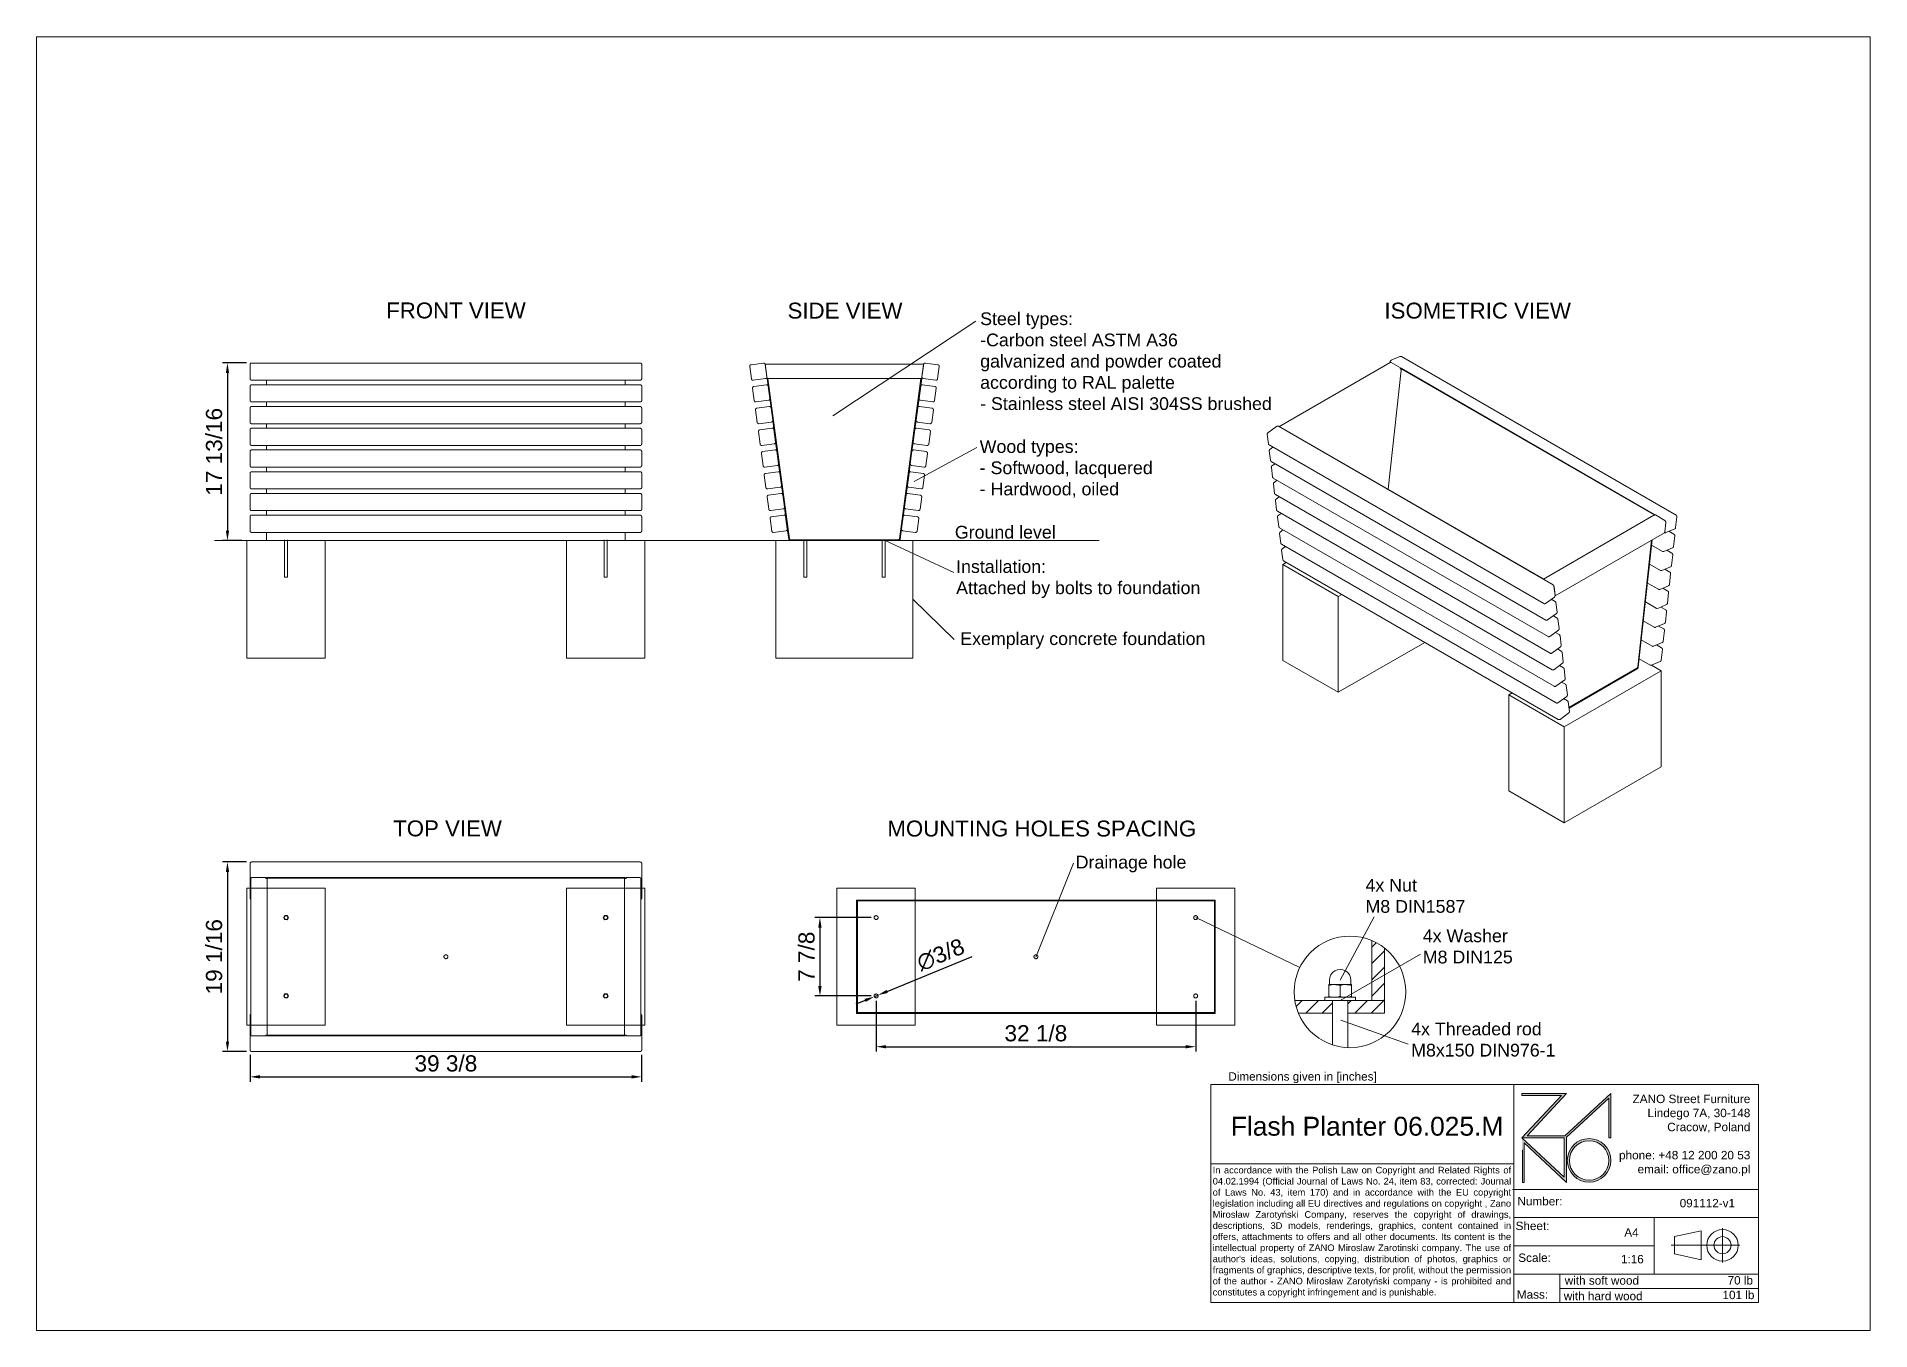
# Paper-space layout 'US' of a CAD drawing. Header units: inches. Extents: x -14.9 to -3.3, y -7.2 to 1.
# The model-space entities are those that its viewports show. They can reach past a viewport. Long polylines and large blocks are cut down to what shows.
import ezdxf

# ---------------------------------------------------------------- set-up
doc = ezdxf.new("R2010")
doc.units = ezdxf.units.IN
doc.linetypes.add('HIDDEN', pattern=[1.905, 1.27, -0.635])
for name, color, linetype, lineweight in [('ZANO_O', 10, 'Continuous', 0), ('ZANO_R', 7, 'Continuous', 0), ('ZANO_R_przerywana', 250, 'HIDDEN', 0), ('ZANO_W', 1, 'Continuous', 0)]:
    doc.layers.add(name, color=color, linetype=linetype, lineweight=lineweight)
doc.layers.add('ZANO_P', color=7, linetype='Continuous', lineweight=0, true_color=0xffffff)
doc.styles.get("Standard").update_dxf_attribs({"font": 'arial.ttf'})
doc.dimstyles.new('amerykanie', dxfattribs={"dimtxt": 50, "dimasz": 50, "dimexe": 0.5, "dimexo": 0.5, "dimgap": 1, "dimtad": 1, "dimdec": 0, "dimzin": 0, "dimlunit": 5, "dimtxsty": 'Standard', "dimcen": 0.09, "dimclrd": 1, "dimclre": 1, "dimclrt": 1, "dimazin": 0, "dimtfac": 1, "dimtdec": 0, "dimtmove": 0, "dimatfit": 3, "dimfxl": 1, "dimtzin": 0, "dimarcsym": 1})

psp = doc.layouts.new('US')

# ---------------------------------------------------------------- texts
at = {"layer": 'ZANO_O', "attachment_point": 1}
for s, insert, char_height, width in [('{\\fArial|b0|i0|c238|p34;FRONT VIEW}', (-12.67, -0.717), 0.1, 1.04774), ('{\\fArial|b0|i0|c238|p34;SIDE VIEW}', (-10.148, -0.718), 0.1, 1.0012), ('\\pxql;Steel types:\\P-Carbon steel ASTM A36\\Pgalvanized and powder coated\\Paccording to RAL palette\\P- Stainless steel AISI 304SS brushed', (-8.938, -0.779), 0.08, 1.93979), ('{\\fArial|b0|i0|c238|p34;ISOMETRIC VIEW}', (-6.398, -0.718), 0.1, 1.49258), ('\\pxql;Wood types:\\P- Softwood, lacquered\\P- Hardwood, oiled', (-8.941, -1.582), 0.08, 1.37907), ('{\\fArial|b0|i0|c238|p34;Ground level}', (-9.097, -2.12), 0.08, 0.78457), ('\\pxql;{\\fArial|b0|i0|c238|p34;Installation:\\FARIALUNI.TTF|c238;\\P\\fArial|b0|i0|c238|p34;Attached by bolts to foundation}', (-9.089, -2.336), 0.08, 1.81828), ('\\pxql;{\\fArial|b0|i0|c238|p34;Exemplary concrete foundation}', (-9.063, -2.789), 0.08, 1.68642), ('{\\fArial|b0|i0|c238|p34;TOP VIEW}', (-12.626, -3.971), 0.1, 0.86231), ('{\\fArial|b0|i0|c238|p34;MOUNTING HOLES SPACING}', (-9.521, -3.972), 0.1, 2.09064), ('\\pxql;Drainage hole', (-8.338, -4.193), 0.08, 1.68642), ('4x Nut \\PM8 DIN1587', (-6.517, -4.338), 0.08, 0.89262), ('4x Washer \\PM8 DIN125', (-6.157, -4.656), 0.08, 0.85429), ('4x Threaded rod \\PM8x150 DIN976-1', (-6.23, -5.241), 0.08, 1.01516)]:
    psp.add_mtext(s, dxfattribs=dict(at, insert=insert, char_height=char_height, width=width))
at = {"layer": 'ZANO_R', "attachment_point": 1}
for s, insert, char_height, width in [('{\\fArial|b0|i0|c238|p34;Dimensions given in [inches]}', (-7.379, -5.553), 0.05269, 1.79436), ('\\pxqr;{\\fArial|b0|i0|c238|p34;ZANO Street Furniture\\FARIALUNI.TTF|c238;\\P\\fArial|b0|i0|c238|p34;Lindego 7A, 30-148\\FARIALUNI.TTF|c238;\\P\\fArial|b0|i0|c238|p34;Cracow, Poland\\FARIALUNI.TTF|c238;\\P\\P\\fArial|b0|i0|c238|p34;phone: +48 12 200 20 53\\FARIALUNI.TTF|c238;\\P\\fArial|b0|i0|c238|p34;email: office@zano.pl}', (-5.149, -5.694), 0.05298, 1.04998), ('\\pxql;Flash Planter 06.025.M^I', (-7.363, -5.833), 0.11856, 1.7443), ("\\pxqj;{\\fArial|b0|i0|c238|p34;In accordance with the Polish Law on Copyright and Related Rights of 04.02.1994 (Official Journal of Laws No. 24, item 83, corrected: Journal of Laws No. 43, item 170) and in accordance with the EU copyright legislation including all EU directives and regulations on copyright , Zano Mirosław Zarotyński Company, reserves the copyright of drawings, descriptions, 3D models, renderings, graphics, content contained in offers, attachments to offers and all other documents. Its content is the intellectual property of ZANO Miroslaw Zarotinski company. The use of author's ideas, solutions, copying, distribution of photos, graphics or fragments of graphics, descriptive texts, for profit, without the permission of the author - ZANO Mirosław Zarotyński company - is prohibited and constitutes a copyright infringement and is punishable.}", (-7.477, -6.147), 0.041822, 1.86937), ('{\\fArial|b0|i0|c238|p34;Number:}', (-5.562, -6.337), 0.05269, 0.35585), ('091112-v1', (-4.543, -6.349), 0.0527, 0.49653), ('{\\fArial|b0|i0|c238|p34;Sheet:}', (-5.574, -6.492), 0.05269, 254.32319), ('{\\fArial|b0|i0|c238|p34;A4}', (-4.891, -6.533), 0.05269, 0.18637), ('{\\fArial|b0|i0|c238|p34;Scale:}', (-5.557, -6.692), 0.05269, 254.32319), ('1:16', (-4.912, -6.701), 0.0527, 0.20756), ('{\\fArial|b0|i0|c238|p34;with soft wood}', (-5.265, -6.835), 0.05269, 1.21824), ('70 lb', (-4.242, -6.834), 0.0527, 0.22908), ('{\\fArial|b0|i0|c238|p34;Mass:}', (-5.566, -6.923), 0.05269, 254.32319), ('{\\fArial|b0|i0|c238|p34;with hard wood}', (-5.271, -6.933), 0.05269, 0.89713), ('101 lb', (-4.274, -6.926), 0.0527, 0.22731)]:
    psp.add_mtext(s, dxfattribs=dict(at, insert=insert, char_height=char_height, width=width))

msp = doc.modelspace()

# ---------------------------------------------------------------- blocks, each defined once
blk = doc.blocks.new('*D348')
at = {"layer": 'ZANO_W', "color": 1, "lineweight": -2}
for p, q in [((0.41, 69.48), (-2.02, 69.48)), ((-1.52, 68.48), (-1.52, 52.63)), ((-0.06, 51.63), (-2.02, 51.63))]:
    blk.add_line(p, q, dxfattribs=at)
at = {"layer": 'ZANO_W', "color": 1}
for points in [[(-1.35, 68.48), (-1.68, 68.48), (-1.52, 69.48)], [(-1.68, 52.63), (-1.35, 52.63), (-1.52, 51.63)]]:
    blk.add_solid(points, dxfattribs=at)
at = {"layer": 'ZANO_W', "color": 1, "insert": (-2.86, 60.55), "char_height": 1.625, "attachment_point": 5, "rotation": 90}
blk.add_mtext('17 13/16', dxfattribs=at)
blk = doc.blocks.new('*D349')
at = {"layer": 'ZANO_W', "color": 1, "lineweight": -2}
for p, q in [((0.41, 19.32), (-2.02, 19.32)), ((-1.52, 18.32), (-1.52, 1.27)), ((0.41, 0.27), (-2.02, 0.27))]:
    blk.add_line(p, q, dxfattribs=at)
at = {"layer": 'ZANO_W', "color": 1}
for points in [[(-1.35, 18.32), (-1.68, 18.32), (-1.52, 19.32)], [(-1.68, 1.27), (-1.35, 1.27), (-1.52, 0.27)]]:
    blk.add_solid(points, dxfattribs=at)
at = {"layer": 'ZANO_W', "color": 1, "insert": (-2.86, 9.79), "char_height": 1.625, "attachment_point": 5, "rotation": 90}
blk.add_mtext('19 1/16', dxfattribs=at)
blk = doc.blocks.new('*D350')
at = {"layer": 'ZANO_W', "color": 1, "lineweight": -2}
for p, q in [((0.75, -0.08), (0.75, -2.78)), ((40.12, -0.08), (40.12, -2.78)), ((1.75, -2.28), (39.12, -2.28))]:
    blk.add_line(p, q, dxfattribs=at)
at = {"layer": 'ZANO_W', "color": 1}
for points in [[(1.75, -2.11), (1.75, -2.45), (0.75, -2.28)], [(39.12, -2.45), (39.12, -2.11), (40.12, -2.28)]]:
    blk.add_solid(points, dxfattribs=at)
at = {"layer": 'ZANO_W', "color": 1, "insert": (20.44, -0.94), "char_height": 1.625, "attachment_point": 5}
blk.add_mtext('39 3/8', dxfattribs=at)
blk = doc.blocks.new('*D351')
at = {"layer": 'ZANO_W', "color": 1, "lineweight": -2}
for p, q in [((63.19, 13.73), (57.54, 13.73)), ((58.04, 12.73), (58.04, 6.85)), ((63.19, 5.85), (57.54, 5.85))]:
    blk.add_line(p, q, dxfattribs=at)
at = {"layer": 'ZANO_W', "color": 1}
for points in [[(58.21, 12.73), (57.87, 12.73), (58.04, 13.73)], [(57.87, 6.85), (58.21, 6.85), (58.04, 5.85)]]:
    blk.add_solid(points, dxfattribs=at)
at = {"layer": 'ZANO_W', "color": 1, "insert": (56.7, 9.79), "char_height": 1.625, "attachment_point": 5, "rotation": 90}
blk.add_mtext('7 7/8', dxfattribs=at)
blk = doc.blocks.new('*D352')
at = {"layer": 'ZANO_W', "color": 1, "lineweight": -2}
for p, q in [((63.69, 5.35), (63.69, 0.25)), ((95.82, 5.35), (95.82, 0.25)), ((64.69, 0.75), (94.82, 0.75))]:
    blk.add_line(p, q, dxfattribs=at)
at = {"layer": 'ZANO_W', "color": 1}
for points in [[(64.69, 0.91), (64.69, 0.58), (63.69, 0.75)], [(94.82, 0.58), (94.82, 0.91), (95.82, 0.75)]]:
    blk.add_solid(points, dxfattribs=at)
at = {"layer": 'ZANO_W', "color": 1, "insert": (79.75, 2.09), "char_height": 1.625, "attachment_point": 5}
blk.add_mtext('32 1/8', dxfattribs=at)
blk = doc.blocks.new('*D353')
at = {"layer": 'ZANO_W', "color": 1, "lineweight": -2}
for p, q in [((64.8, 6.31), (73.35, 9.8)), ((63.51, 5.78), (63.87, 5.93)), ((62.58, 5.4), (61.66, 5.02))]:
    blk.add_line(p, q, dxfattribs=at)
at = {"layer": 'ZANO_W', "color": 1}
for points in [[(62.65, 5.25), (62.52, 5.56), (63.51, 5.78)], [(64.74, 6.46), (64.86, 6.15), (63.87, 5.93)]]:
    blk.add_solid(points, dxfattribs=at)
at = {"layer": 'ZANO_W', "color": 1, "insert": (70.18, 9.99), "char_height": 1.625, "attachment_point": 5, "rotation": 22.2029}
blk.add_mtext('∅3/8', dxfattribs=at)

# ---------------------------------------------------------------- dimensions: what is measured, and where the dimension line sits
at = {"layer": 'ZANO_W'}
for base, p1, p2, picture, middle in [((-1.51823, 51.63273), (0.91165, 69.47527), (0.43921, 51.63273), '*D348', (-2.859, 60.554)), ((-1.51823, 0.265994), (0.911647, 19.315745), (0.911647, 0.265994), '*D349', (-2.858442, 9.790869)), ((58.04038, 5.85387), (63.69095, 13.72786), (63.69093, 5.85387), '*D351', (56.70017, 9.79087))]:
    dim = msp.add_linear_dim(base=base, p1=p1, p2=p2, angle=90, dimstyle='amerykanie', override={"dimtxt": 1.625, "dimasz": 1, "dimgap": 0.5, "dimdec": 4, "dimaunit": 1, "dimadec": 1, "dimtdec": 4, "dimtmove": 1, "dimfrac": 2}, dxfattribs=at)
    dim.commit()
    dim.dimension.update_dxf_attribs({"geometry": picture, "text_midpoint": middle})
dim = msp.add_diameter_dim_2p(p1=(63.50869, 5.77949), p2=(63.87318, 5.92826), dimstyle='amerykanie', override={"dimtxt": 1.625, "dimasz": 1, "dimgap": 0.5, "dimdec": 4, "dimaunit": 1, "dimadec": 1, "dimtdec": 4, "dimtmove": 1, "dimfrac": 2}, dxfattribs=at)
dim.commit()
dim.dimension.update_dxf_attribs({"geometry": '*D353', "text_midpoint": (70.70247, 8.71564), "dimtype": 163})
for base, p1, p2, picture, middle in [((95.81696, 0.74611), (63.69093, 5.85387), (95.81696, 5.85388), '*D352', (79.75395, 2.08687)), ((40.12427, -2.27977), (0.75417, 0.42347), (40.12427, 0.42347), '*D350', (20.43922, -0.93901))]:
    dim = msp.add_linear_dim(base=base, p1=p1, p2=p2, dimstyle='amerykanie', override={"dimtxt": 1.625, "dimasz": 1, "dimgap": 0.5, "dimdec": 4, "dimaunit": 1, "dimadec": 1, "dimtdec": 4, "dimtmove": 1, "dimfrac": 2}, dxfattribs=at)
    dim.commit()
    dim.dimension.update_dxf_attribs({"geometry": picture, "text_midpoint": middle})

# ---------------------------------------------------------------- linework, layer by layer
at = {"layer": 'ZANO_R'}
for p, q in [((115.46377, 69.74987), (116.34671, 70.12288)), ((116.34671, 70.12288), (116.35171, 70.12489)), ((116.35171, 70.12489), (116.35677, 70.12673)), ((116.35677, 70.12673), (116.36189, 70.12839)), ((116.36189, 70.12839), (116.36706, 70.12988)), ((116.36706, 70.12988), (116.37229, 70.13119)), ((116.37229, 70.13119), (116.37755, 70.13232)), ((116.37755, 70.13232), (116.38285, 70.13327)), ((116.38285, 70.13327), (116.38818, 70.13404)), ((116.38818, 70.13404), (116.39354, 70.13463)), ((116.39354, 70.13463), (116.39891, 70.13503)), ((116.39891, 70.13503), (116.40429, 70.13525)), ((116.40429, 70.13525), (116.40967, 70.13528)), ((116.40967, 70.13528), (116.41505, 70.13514)), ((116.41505, 70.13514), (116.42043, 70.1348)), ((116.42043, 70.1348), (116.42579, 70.13429)), ((116.42579, 70.13429), (116.43113, 70.13359)), ((116.43113, 70.13359), (116.43644, 70.1327)), ((116.43644, 70.1327), (116.44172, 70.13164)), ((116.44172, 70.13164), (116.44696, 70.1304)), ((116.44696, 70.1304), (116.45215, 70.12898)), ((116.45215, 70.12898), (116.4573, 70.12738)), ((116.4573, 70.12738), (116.46238, 70.1256)), ((116.46238, 70.1256), (116.4674, 70.12366)), ((116.4674, 70.12366), (116.47235, 70.12154)), ((116.47235, 70.12154), (116.47723, 70.11926)), ((116.47723, 70.11926), (116.48203, 70.11681)), ((116.48203, 70.11681), (116.48674, 70.1142)), ((116.48674, 70.1142), (144.10289, 54.17)), ((0.75417, 69.31779), (0.75426, 69.32316)), ((0.75417, 69.31779), (0.75417, 69.15029)), ((0.75417, 69.15029), (0.75417, 67.90163)), ((0.75426, 69.32316), (0.75453, 69.32853)), ((0.75453, 69.32853), (0.75499, 69.33389)), ((0.75499, 69.33389), (0.75563, 69.33923)), ((0.75563, 69.33923), (0.75646, 69.34454)), ((0.75646, 69.34454), (0.75746, 69.34983)), ((0.75746, 69.34983), (0.75864, 69.35507)), ((0.75864, 69.35507), (0.76001, 69.36027)), ((0.76001, 69.36027), (0.76155, 69.36543)), ((0.76155, 69.36543), (0.76326, 69.37052)), ((0.76326, 69.37052), (0.76515, 69.37556)), ((0.76515, 69.37556), (0.7672, 69.38053)), ((0.7672, 69.38053), (0.76943, 69.38542)), ((0.76943, 69.38542), (0.77182, 69.39024)), ((0.77182, 69.39024), (0.77438, 69.39497)), ((0.77438, 69.39497), (0.77709, 69.39961)), ((0.77709, 69.39961), (0.77996, 69.40416)), ((0.77996, 69.40416), (0.78299, 69.4086)), ((0.78299, 69.4086), (0.78617, 69.41294)), ((0.78617, 69.41294), (0.78949, 69.41717)), ((0.78949, 69.41717), (0.79295, 69.42128)), ((0.79295, 69.42128), (0.79655, 69.42527)), ((0.79655, 69.42527), (0.80029, 69.42914)), ((0.80029, 69.42914), (0.80416, 69.43288)), ((0.80416, 69.43288), (0.80815, 69.43648)), ((0.80815, 69.43648), (0.81226, 69.43994)), ((0.81226, 69.43994), (0.81649, 69.44327)), ((0.81649, 69.44327), (0.82083, 69.44644)), ((0.82083, 69.44644), (0.82528, 69.44947)), ((0.82528, 69.44947), (0.82982, 69.45234)), ((0.82982, 69.45234), (0.83446, 69.45505)), ((0.83446, 69.45505), (0.8392, 69.45761)), ((0.8392, 69.45761), (0.84401, 69.46)), ((0.84401, 69.46), (0.84891, 69.46223)), ((0.84891, 69.46223), (0.85387, 69.46429)), ((0.85387, 69.46429), (0.85891, 69.46617)), ((0.85891, 69.46617), (0.86401, 69.46789)), ((0.86401, 69.46789), (0.86916, 69.46943)), ((0.86916, 69.46943), (0.87436, 69.47079)), ((0.87436, 69.47079), (0.87961, 69.47197)), ((0.87961, 69.47197), (0.88489, 69.47298)), ((0.88489, 69.47298), (0.8902, 69.4738)), ((0.8902, 69.4738), (0.89554, 69.47444)), ((0.89554, 69.47444), (0.9009, 69.4749)), ((0.9009, 69.4749), (0.90627, 69.47517)), ((0.90627, 69.47517), (0.91165, 69.47527)), ((0.91165, 69.47527), (39.96679, 69.47527)), ((39.96679, 69.47527), (39.97216, 69.47517)), ((39.97216, 69.47517), (39.97753, 69.4749)), ((39.97753, 69.4749), (39.98289, 69.47444)), ((39.98289, 69.47444), (39.98823, 69.4738)), ((39.98823, 69.4738), (39.99354, 69.47298)), ((39.99354, 69.47298), (39.99883, 69.47197)), ((39.99883, 69.47197), (40.00407, 69.47079)), ((40.00407, 69.47079), (40.00927, 69.46943)), ((40.00927, 69.46943), (40.01443, 69.46789)), ((40.01443, 69.46789), (40.01952, 69.46617)), ((40.01952, 69.46617), (40.02456, 69.46429)), ((40.02456, 69.46429), (40.02953, 69.46223)), ((40.02953, 69.46223), (40.03442, 69.46)), ((40.03442, 69.46), (40.03924, 69.45761)), ((40.03924, 69.45761), (40.04397, 69.45505)), ((40.04397, 69.45505), (40.04861, 69.45234)), ((40.04861, 69.45234), (40.05316, 69.44947)), ((40.05316, 69.44947), (40.0576, 69.44644)), ((40.0576, 69.44644), (40.06194, 69.44327)), ((40.06194, 69.44327), (40.06617, 69.43994)), ((40.06617, 69.43994), (40.07028, 69.43648)), ((40.07028, 69.43648), (40.07427, 69.43288)), ((40.07427, 69.43288), (40.07814, 69.42914)), ((40.07814, 69.42914), (40.08188, 69.42527)), ((40.08188, 69.42527), (40.08548, 69.42128)), ((40.08548, 69.42128), (40.08895, 69.41717)), ((40.08895, 69.41717), (40.09227, 69.41294)), ((40.09227, 69.41294), (40.09544, 69.4086)), ((40.09544, 69.4086), (40.09847, 69.40416)), ((40.09847, 69.40416), (40.10134, 69.39961)), ((40.10134, 69.39961), (40.10406, 69.39497)), ((40.10406, 69.39497), (40.10661, 69.39024)), ((40.10661, 69.39024), (40.109, 69.38542)), ((40.109, 69.38542), (40.11123, 69.38053)), ((40.11123, 69.38053), (40.11329, 69.37556)), ((40.11329, 69.37556), (40.11517, 69.37052)), ((40.11517, 69.37052), (40.11689, 69.36543)), ((40.11689, 69.36543), (40.11843, 69.36027)), ((40.11843, 69.36027), (40.11979, 69.35507)), ((40.11979, 69.35507), (40.12097, 69.34983)), ((40.12097, 69.34983), (40.12198, 69.34454)), ((40.12198, 69.34454), (40.1228, 69.33923)), ((40.1228, 69.33923), (40.12344, 69.33389)), ((40.12344, 69.33389), (40.1239, 69.32853)), ((40.1239, 69.32853), (40.12417, 69.32316)), ((40.12417, 69.32316), (40.12427, 69.31779)), ((40.12427, 69.15029), (40.12427, 69.31779)), ((40.12427, 67.90163), (40.12427, 69.15029)), ((50.9787, 69.15618), (50.97859, 69.1508)), ((50.97859, 69.1508), (50.97867, 69.14543)), ((50.97867, 69.14543), (50.97893, 69.14005)), ((50.979, 69.16155), (50.9787, 69.15618)), ((50.97893, 69.14005), (50.97937, 69.1347)), ((50.97947, 69.1669), (50.979, 69.16155)), ((50.97937, 69.1347), (50.97999, 69.12935)), ((50.98013, 69.17224), (50.97947, 69.1669)), ((50.97999, 69.12935), (51.14749, 67.88069)), ((50.98097, 69.17755), (50.98013, 69.17224)), ((50.98199, 69.18283), (50.98097, 69.17755)), ((50.98319, 69.18807), (50.98199, 69.18283)), ((50.98457, 69.19327), (50.98319, 69.18807)), ((50.98613, 69.19842), (50.98457, 69.19327)), ((50.98786, 69.20351), (50.98613, 69.19842)), ((50.98976, 69.20854), (50.98786, 69.20351)), ((50.99184, 69.2135), (50.98976, 69.20854)), ((50.99408, 69.21839), (50.99184, 69.2135)), ((50.99649, 69.2232), (50.99408, 69.21839)), ((50.99906, 69.22792), (50.99649, 69.2232)), ((51.00179, 69.23255), (50.99906, 69.22792)), ((51.00467, 69.23709), (51.00179, 69.23255)), ((51.00771, 69.24152), (51.00467, 69.23709)), ((51.0109, 69.24585), (51.00771, 69.24152)), ((51.01424, 69.25007), (51.0109, 69.24585)), ((51.01772, 69.25417), (51.01424, 69.25007)), ((51.02133, 69.25815), (51.01772, 69.25417)), ((51.02508, 69.26201), (51.02133, 69.25815)), ((51.02896, 69.26573), (51.02508, 69.26201)), ((51.03296, 69.26932), (51.02896, 69.26573)), ((51.03709, 69.27277), (51.03296, 69.26932)), ((51.04133, 69.27608), (51.03709, 69.27277)), ((51.04568, 69.27924), (51.04133, 69.27608)), ((51.05013, 69.28225), (51.04568, 69.27924)), ((51.05469, 69.28511), (51.05013, 69.28225)), ((51.05934, 69.28781), (51.05469, 69.28511)), ((51.06408, 69.29035), (51.05934, 69.28781)), ((51.0689, 69.29273), (51.06408, 69.29035)), ((51.0738, 69.29494), (51.0689, 69.29273)), ((51.07878, 69.29698), (51.0738, 69.29494)), ((51.08382, 69.29885), (51.07878, 69.29698)), ((51.08892, 69.30055), (51.08382, 69.29885)), ((51.09408, 69.30207), (51.08892, 69.30055)), ((51.09928, 69.30341), (51.09408, 69.30207)), ((51.10453, 69.30458), (51.09928, 69.30341)), ((51.10982, 69.30557), (51.10453, 69.30458)), ((51.11514, 69.30637), (51.10982, 69.30557)), ((52.3638, 69.47387), (51.11514, 69.30637)), ((52.3638, 69.47387), (52.36914, 69.47449)), ((52.36914, 69.47449), (52.3745, 69.47493)), ((52.3745, 69.47493), (52.37987, 69.47519)), ((52.37987, 69.47519), (52.38524, 69.47526)), ((52.38524, 69.47526), (52.39062, 69.47516)), ((52.39062, 69.47516), (52.39599, 69.47486)), ((52.39599, 69.47486), (52.40135, 69.47439)), ((52.40135, 69.47439), (52.40668, 69.47373)), ((52.40668, 69.47373), (52.41199, 69.47289)), ((52.41199, 69.47289), (52.41727, 69.47187)), ((52.41727, 69.47187), (52.42252, 69.47067)), ((52.42252, 69.47067), (52.42771, 69.46929)), ((52.42771, 69.46929), (52.43286, 69.46773)), ((52.43286, 69.46773), (52.43795, 69.466)), ((52.43795, 69.466), (52.44298, 69.4641)), ((52.44298, 69.4641), (52.44794, 69.46202)), ((52.44794, 69.46202), (52.45283, 69.45978)), ((52.45283, 69.45978), (52.45764, 69.45737)), ((52.45764, 69.45737), (52.46236, 69.4548)), ((52.46236, 69.4548), (52.46699, 69.45207)), ((52.46699, 69.45207), (52.47153, 69.44919)), ((52.47153, 69.44919), (52.47597, 69.44615)), ((52.47597, 69.44615), (52.4803, 69.44296)), ((52.4803, 69.44296), (52.48451, 69.43962)), ((52.48451, 69.43962), (52.48861, 69.43614)), ((52.48861, 69.43614), (52.4926, 69.43253)), ((52.4926, 69.43253), (52.49645, 69.42878)), ((52.49645, 69.42878), (52.50017, 69.4249)), ((52.50017, 69.4249), (52.50376, 69.4209)), ((52.50376, 69.4209), (52.50721, 69.41677)), ((52.50721, 69.41677), (52.51052, 69.41253)), ((52.51052, 69.41253), (52.51368, 69.40818)), ((52.51368, 69.40818), (52.5167, 69.40373)), ((52.5167, 69.40373), (52.51955, 69.39917)), ((52.51955, 69.39917), (52.52225, 69.39452)), ((52.52225, 69.39452), (52.52479, 69.38978)), ((52.52479, 69.38978), (52.52717, 69.38496)), ((52.52717, 69.38496), (52.52938, 69.38006)), ((52.52938, 69.38006), (52.53142, 69.37508)), ((52.53142, 69.37508), (52.53329, 69.37004)), ((52.53329, 69.37004), (52.53499, 69.36494)), ((52.53499, 69.36494), (52.53651, 69.35978)), ((52.53651, 69.35978), (52.53786, 69.35457)), ((52.53786, 69.35457), (52.53902, 69.34932)), ((52.53902, 69.34932), (52.54001, 69.34404)), ((52.54001, 69.34404), (52.54082, 69.33872)), ((52.54082, 69.33872), (52.55071, 69.34005)), ((52.54082, 69.33872), (52.70831, 68.09006)), ((68.45623, 69.34917), (52.55071, 69.34917)), ((52.55071, 69.27043), (52.55071, 69.34917)), ((52.55071, 69.34917), (52.55579, 69.29679)), ((52.55343, 69.25746), (52.55071, 69.27043)), ((52.55578, 69.24441), (52.55343, 69.25746)), ((52.55773, 69.2313), (52.55578, 69.24441)), ((52.55579, 69.29679), (52.55931, 69.24428)), ((52.5593, 69.21813), (52.55773, 69.2313)), ((52.56048, 69.20493), (52.5593, 69.21813)), ((52.55931, 69.24428), (52.56127, 69.19169)), ((52.56127, 69.19169), (52.56048, 69.20493)), ((52.70914, 68.08933), (52.56127, 69.19169)), ((68.44567, 69.19169), (68.2978, 68.08933)), ((68.46612, 69.33872), (68.29863, 68.09006)), ((68.44567, 69.19169), (68.44763, 69.24428)), ((68.44567, 69.19169), (68.44646, 69.20493)), ((68.44646, 69.20493), (68.44764, 69.21813)), ((68.44763, 69.24428), (68.45115, 69.29679)), ((68.44764, 69.21813), (68.4492, 69.2313)), ((68.4492, 69.2313), (68.45116, 69.24441)), ((68.45115, 69.29679), (68.45623, 69.34917)), ((68.45116, 69.24441), (68.4535, 69.25746)), ((68.4535, 69.25746), (68.45623, 69.27043)), ((68.45623, 69.34917), (68.45623, 69.27043)), ((68.45623, 69.34005), (68.46612, 69.33872)), ((68.46693, 69.34404), (68.46612, 69.33872)), ((68.46791, 69.34932), (68.46693, 69.34404)), ((68.46908, 69.35457), (68.46791, 69.34932)), ((68.47043, 69.35978), (68.46908, 69.35457)), ((68.47195, 69.36494), (68.47043, 69.35978)), ((68.47365, 69.37004), (68.47195, 69.36494)), ((68.47552, 69.37508), (68.47365, 69.37004)), ((68.47756, 69.38006), (68.47552, 69.37508)), ((68.47977, 69.38496), (68.47756, 69.38006)), ((68.48215, 69.38978), (68.47977, 69.38496)), ((68.48468, 69.39452), (68.48215, 69.38978)), ((68.48738, 69.39917), (68.48468, 69.39452)), ((68.49024, 69.40373), (68.48738, 69.39917)), ((68.49325, 69.40818), (68.49024, 69.40373)), ((68.49641, 69.41253), (68.49325, 69.40818)), ((68.49972, 69.41677), (68.49641, 69.41253)), ((68.50317, 69.4209), (68.49972, 69.41677)), ((68.50676, 69.4249), (68.50317, 69.4209)), ((68.51049, 69.42878), (68.50676, 69.4249)), ((68.51434, 69.43253), (68.51049, 69.42878)), ((68.51832, 69.43614), (68.51434, 69.43253)), ((68.52242, 69.43962), (68.51832, 69.43614)), ((68.52664, 69.44296), (68.52242, 69.43962)), ((68.53097, 69.44615), (68.52664, 69.44296)), ((68.53541, 69.44919), (68.53097, 69.44615)), ((68.53994, 69.45207), (68.53541, 69.44919)), ((68.54458, 69.4548), (68.53994, 69.45207)), ((68.5493, 69.45737), (68.54458, 69.4548)), ((68.55411, 69.45978), (68.5493, 69.45737)), ((68.559, 69.46202), (68.55411, 69.45978)), ((68.56396, 69.4641), (68.559, 69.46202)), ((68.56899, 69.466), (68.56396, 69.4641)), ((68.57408, 69.46773), (68.56899, 69.466)), ((68.57922, 69.46929), (68.57408, 69.46773)), ((68.58442, 69.47067), (68.57922, 69.46929)), ((68.58966, 69.47187), (68.58442, 69.47067)), ((68.59494, 69.47289), (68.58966, 69.47187)), ((68.60025, 69.47373), (68.59494, 69.47289)), ((68.60559, 69.47439), (68.60025, 69.47373)), ((68.61095, 69.47486), (68.60559, 69.47439)), ((68.61632, 69.47516), (68.61095, 69.47486)), ((68.62169, 69.47526), (68.61632, 69.47516)), ((68.62707, 69.47519), (68.62169, 69.47526)), ((68.63244, 69.47493), (68.62707, 69.47519)), ((68.6378, 69.47449), (68.63244, 69.47493)), ((68.64314, 69.47387), (68.6378, 69.47449)), ((69.8918, 69.30637), (68.64314, 69.47387)), ((70.02695, 69.12935), (69.85945, 67.88069)), ((69.8918, 69.30637), (69.89712, 69.30557)), ((69.89712, 69.30557), (69.9024, 69.30458)), ((69.9024, 69.30458), (69.90765, 69.30341)), ((69.90765, 69.30341), (69.91286, 69.30207)), ((69.91286, 69.30207), (69.91802, 69.30055)), ((69.91802, 69.30055), (69.92312, 69.29885)), ((69.92312, 69.29885), (69.92816, 69.29698)), ((69.92816, 69.29698), (69.93313, 69.29494)), ((69.93313, 69.29494), (69.93804, 69.29273)), ((69.93804, 69.29273), (69.94286, 69.29035)), ((69.94286, 69.29035), (69.9476, 69.28781)), ((69.9476, 69.28781), (69.95225, 69.28511)), ((69.95225, 69.28511), (69.95681, 69.28225)), ((69.95681, 69.28225), (69.96126, 69.27924)), ((69.96126, 69.27924), (69.96561, 69.27608)), ((69.96561, 69.27608), (69.96985, 69.27277)), ((69.96985, 69.27277), (69.97397, 69.26932)), ((69.97397, 69.26932), (69.97798, 69.26573)), ((69.97798, 69.26573), (69.98186, 69.26201)), ((69.98186, 69.26201), (69.98561, 69.25815)), ((69.98561, 69.25815), (69.98922, 69.25417)), ((69.98922, 69.25417), (69.9927, 69.25007)), ((69.9927, 69.25007), (69.99604, 69.24585)), ((69.99604, 69.24585), (69.99922, 69.24152)), ((69.99922, 69.24152), (70.00226, 69.23709)), ((70.00226, 69.23709), (70.00515, 69.23255)), ((70.00515, 69.23255), (70.00788, 69.22792)), ((70.00788, 69.22792), (70.01045, 69.2232)), ((70.01045, 69.2232), (70.01286, 69.21839)), ((70.01286, 69.21839), (70.0151, 69.2135)), ((70.0151, 69.2135), (70.01718, 69.20854)), ((70.01718, 69.20854), (70.01908, 69.20351)), ((70.01908, 69.20351), (70.02081, 69.19842)), ((70.02081, 69.19842), (70.02237, 69.19327)), ((70.02237, 69.19327), (70.02374, 69.18807)), ((70.02374, 69.18807), (70.02495, 69.18283)), ((70.02495, 69.18283), (70.02597, 69.17755)), ((70.02597, 69.17755), (70.02681, 69.17224)), ((70.02681, 69.17224), (70.02747, 69.1669)), ((70.02757, 69.1347), (70.02695, 69.12935)), ((70.02747, 69.1669), (70.02794, 69.16155)), ((70.02801, 69.14005), (70.02757, 69.1347)), ((70.02794, 69.16155), (70.02823, 69.15618)), ((70.02827, 69.14543), (70.02801, 69.14005)), ((70.02823, 69.15618), (70.02834, 69.1508)), ((70.02834, 69.1508), (70.02827, 69.14543)), ((104.18827, 63.07411), (115.3809, 69.53617)), ((116.45811, 68.75473), (115.15423, 56.77787)), ((115.35772, 69.52279), (115.3685, 69.62185)), ((115.3685, 69.62185), (115.36918, 69.62721)), ((115.36918, 69.62721), (115.37004, 69.63254)), ((115.37004, 69.63254), (115.37108, 69.63783)), ((115.37108, 69.63783), (115.3723, 69.64309)), ((115.3723, 69.64309), (115.3737, 69.6483)), ((115.3737, 69.6483), (115.37528, 69.65347)), ((115.37528, 69.65347), (115.37704, 69.65857)), ((115.37704, 69.65857), (115.37897, 69.66361)), ((115.37897, 69.66361), (115.38107, 69.66858)), ((115.38362, 69.53738), (115.3809, 69.53617)), ((115.38107, 69.66858), (115.38334, 69.67348)), ((115.38334, 69.67348), (115.38578, 69.6783)), ((115.38638, 69.53848), (115.38362, 69.53738)), ((115.38578, 69.6783), (115.38838, 69.68303)), ((115.38918, 69.53949), (115.38638, 69.53848)), ((115.38838, 69.68303), (115.39114, 69.68767)), ((115.39201, 69.5404), (115.38918, 69.53949)), ((115.39114, 69.68767), (115.39406, 69.69221)), ((115.39487, 69.54122), (115.39201, 69.5404)), ((115.39406, 69.69221), (115.39713, 69.69665)), ((115.39775, 69.54193), (115.39487, 69.54122)), ((115.39713, 69.69665), (115.40035, 69.70098)), ((115.40066, 69.54255), (115.39775, 69.54193)), ((115.40035, 69.70098), (115.40372, 69.70519)), ((115.40359, 69.54306), (115.40066, 69.54255)), ((115.40654, 69.54348), (115.40359, 69.54306)), ((115.40372, 69.70519), (115.40723, 69.70929)), ((115.40949, 69.54379), (115.40654, 69.54348)), ((115.40723, 69.70929), (115.41088, 69.71327)), ((115.41246, 69.54399), (115.40949, 69.54379)), ((115.41088, 69.71327), (115.41467, 69.71712)), ((115.41543, 69.5441), (115.41246, 69.54399)), ((115.41467, 69.71712), (115.41858, 69.72084)), ((115.4184, 69.5441), (115.41543, 69.5441)), ((115.42138, 69.544), (115.4184, 69.5441)), ((115.41858, 69.72084), (115.42262, 69.72442)), ((115.42434, 69.5438), (115.42138, 69.544)), ((115.42262, 69.72442), (115.42678, 69.72786)), ((115.4273, 69.54349), (115.42434, 69.5438)), ((115.42678, 69.72786), (115.43105, 69.73115)), ((115.43025, 69.54309), (115.4273, 69.54349)), ((115.43318, 69.54258), (115.43025, 69.54309)), ((115.43105, 69.73115), (115.43544, 69.7343)), ((115.43609, 69.54197), (115.43318, 69.54258)), ((115.43544, 69.7343), (115.43993, 69.7373)), ((115.43897, 69.54126), (115.43609, 69.54197)), ((115.44183, 69.54045), (115.43897, 69.54126)), ((115.43993, 69.7373), (115.44452, 69.74014)), ((115.44467, 69.53954), (115.44183, 69.54045)), ((115.44452, 69.74014), (115.44921, 69.74282)), ((115.44746, 69.53853), (115.44467, 69.53954)), ((115.45023, 69.53743), (115.44746, 69.53853)), ((115.44921, 69.74282), (115.45398, 69.74534)), ((115.45295, 69.53623), (115.45023, 69.53743)), ((115.45563, 69.53494), (115.45295, 69.53623)), ((115.45398, 69.74534), (115.45884, 69.74769)), ((115.45826, 69.53356), (115.45563, 69.53494)), ((115.46084, 69.53209), (115.45826, 69.53356)), ((115.45884, 69.74769), (115.46377, 69.74987)), ((115.46337, 69.53053), (115.46084, 69.53209)), ((115.46337, 69.53053), (116.4099, 68.98406)), ((116.4099, 68.98406), (116.35422, 68.95191)), ((116.36112, 68.94683), (116.35422, 68.95191)), ((116.36783, 68.94152), (116.36112, 68.94683)), ((116.37436, 68.93598), (116.36783, 68.94152)), ((116.3807, 68.93021), (116.37436, 68.93598)), ((116.38682, 68.92423), (116.3807, 68.93021)), ((116.39274, 68.91804), (116.38682, 68.92423)), ((116.39844, 68.91164), (116.39274, 68.91804)), ((116.4099, 68.91977), (116.39802, 68.91291)), ((116.40391, 68.90506), (116.39844, 68.91164)), ((116.40915, 68.89828), (116.40391, 68.90506)), ((116.41416, 68.89133), (116.40915, 68.89828)), ((116.4099, 68.98406), (116.4099, 68.91977)), ((116.41739, 68.9241), (116.41389, 68.89201)), ((116.41892, 68.88421), (116.41416, 68.89133)), ((116.41739, 68.9241), (116.47257, 68.94742)), ((141.91779, 54.20144), (116.41739, 68.9241)), ((116.42342, 68.87693), (116.41892, 68.88421)), ((116.42768, 68.86949), (116.42342, 68.87693)), ((116.43167, 68.86192), (116.42768, 68.86949)), ((116.4354, 68.85421), (116.43167, 68.86192)), ((116.43885, 68.84637), (116.4354, 68.85421)), ((116.44204, 68.83842), (116.43885, 68.84637)), ((116.44494, 68.83036), (116.44204, 68.83842)), ((116.44756, 68.82221), (116.44494, 68.83036)), ((116.4499, 68.81397), (116.44756, 68.82221)), ((116.45195, 68.80565), (116.4499, 68.81397)), ((116.45371, 68.79727), (116.45195, 68.80565)), ((116.45518, 68.78883), (116.45371, 68.79727)), ((116.45636, 68.78035), (116.45518, 68.78883)), ((116.45724, 68.77183), (116.45636, 68.78035)), ((116.45782, 68.76329), (116.45724, 68.77183)), ((116.45811, 68.75473), (116.45782, 68.76329)), ((141.97297, 54.22475), (116.47257, 68.94742)), ((0.75426, 67.89626), (0.75417, 67.90163)), ((0.75417, 67.13263), (0.75426, 67.13801)), ((0.75417, 67.13263), (0.75417, 66.96514)), ((0.75417, 66.96514), (0.75417, 65.71648)), ((0.75453, 67.89088), (0.75426, 67.89626)), ((0.75426, 67.13801), (0.75453, 67.14338)), ((0.75499, 67.88553), (0.75453, 67.89088)), ((0.75453, 67.14338), (0.75499, 67.14874)), ((0.75563, 67.88019), (0.75499, 67.88553)), ((0.75499, 67.14874), (0.75563, 67.15407)), ((0.75646, 67.87487), (0.75563, 67.88019)), ((0.75563, 67.15407), (0.75646, 67.15939)), ((0.75746, 67.86959), (0.75646, 67.87487)), ((0.75646, 67.15939), (0.75746, 67.16467)), ((0.75864, 67.86435), (0.75746, 67.86959)), ((0.75746, 67.16467), (0.75864, 67.16992)), ((0.76001, 67.85914), (0.75864, 67.86435)), ((0.75864, 67.16992), (0.76001, 67.17512)), ((0.76155, 67.85399), (0.76001, 67.85914)), ((0.76001, 67.17512), (0.76155, 67.18027)), ((0.76326, 67.84889), (0.76155, 67.85399)), ((0.76155, 67.18027), (0.76326, 67.18537)), ((0.76515, 67.84386), (0.76326, 67.84889)), ((0.76326, 67.18537), (0.76515, 67.1904)), ((0.7672, 67.83889), (0.76515, 67.84386)), ((0.76515, 67.1904), (0.7672, 67.19537)), ((0.76943, 67.834), (0.7672, 67.83889)), ((0.7672, 67.19537), (0.76943, 67.20027)), ((0.77182, 67.82918), (0.76943, 67.834)), ((0.76943, 67.20027), (0.77182, 67.20508)), ((0.77438, 67.82445), (0.77182, 67.82918)), ((0.77182, 67.20508), (0.77438, 67.20981)), ((0.77709, 67.81981), (0.77438, 67.82445)), ((0.77438, 67.20981), (0.77709, 67.21446)), ((0.77996, 67.81526), (0.77709, 67.81981)), ((0.77709, 67.21446), (0.77996, 67.219)), ((0.78299, 67.81082), (0.77996, 67.81526)), ((0.77996, 67.219), (0.78299, 67.22345)), ((0.78617, 67.80648), (0.78299, 67.81082)), ((0.78299, 67.22345), (0.78617, 67.22779)), ((0.78949, 67.80225), (0.78617, 67.80648)), ((0.78617, 67.22779), (0.78949, 67.23202)), ((0.79295, 67.79813), (0.78949, 67.80225)), ((0.78949, 67.23202), (0.79295, 67.23613)), ((0.79655, 67.79414), (0.79295, 67.79813)), ((0.79295, 67.23613), (0.79655, 67.24012)), ((0.80029, 67.79028), (0.79655, 67.79414)), ((0.79655, 67.24012), (0.80029, 67.24399)), ((0.80416, 67.78654), (0.80029, 67.79028)), ((0.80029, 67.24399), (0.80416, 67.24772)), ((0.80815, 67.78294), (0.80416, 67.78654)), ((0.80416, 67.24772), (0.80815, 67.25133)), ((0.81226, 67.77947), (0.80815, 67.78294)), ((0.80815, 67.25133), (0.81226, 67.25479)), ((0.81649, 67.77615), (0.81226, 67.77947)), ((0.81226, 67.25479), (0.81649, 67.25811)), ((0.82083, 67.77297), (0.81649, 67.77615)), ((0.81649, 67.25811), (0.82083, 67.26129)), ((0.82528, 67.76995), (0.82083, 67.77297)), ((0.82083, 67.26129), (0.82528, 67.26431)), ((0.82982, 67.76708), (0.82528, 67.76995)), ((0.82528, 67.26431), (0.82982, 67.26719)), ((0.83446, 67.76436), (0.82982, 67.76708)), ((0.82982, 67.26719), (0.83446, 67.2699)), ((0.8392, 67.76181), (0.83446, 67.76436)), ((0.83446, 67.2699), (0.8392, 67.27246)), ((0.84401, 67.75942), (0.8392, 67.76181)), ((0.8392, 67.27246), (0.84401, 67.27485)), ((0.84891, 67.75719), (0.84401, 67.75942)), ((0.84401, 67.27485), (0.84891, 67.27707)), ((0.85387, 67.75513), (0.84891, 67.75719)), ((0.84891, 67.27707), (0.85387, 67.27913)), ((0.85891, 67.75324), (0.85387, 67.75513)), ((0.85387, 67.27913), (0.85891, 67.28102)), ((0.86401, 67.75153), (0.85891, 67.75324)), ((0.85891, 67.28102), (0.86401, 67.28273)), ((0.86916, 67.74999), (0.86401, 67.75153)), ((0.86401, 67.28273), (0.86916, 67.28427)), ((0.87436, 67.74863), (0.86916, 67.74999)), ((0.86916, 67.28427), (0.87436, 67.28563)), ((0.87961, 67.74745), (0.87436, 67.74863)), ((0.87436, 67.28563), (0.87961, 67.28682)), ((0.88489, 67.74644), (0.87961, 67.74745)), ((0.87961, 67.28682), (0.88489, 67.28782)), ((0.8902, 67.74562), (0.88489, 67.74644)), ((0.88489, 67.28782), (0.8902, 67.28864)), ((0.89554, 67.74498), (0.8902, 67.74562)), ((0.8902, 67.28864), (0.89554, 67.28929)), ((0.9009, 67.74452), (0.89554, 67.74498)), ((0.89554, 67.28929), (0.9009, 67.28974)), ((0.90627, 67.74424), (0.9009, 67.74452)), ((0.9009, 67.28974), (0.90627, 67.29002)), ((0.91165, 67.74415), (0.90627, 67.74424)), ((0.90627, 67.29002), (0.91165, 67.29011)), ((39.96679, 67.74415), (0.91165, 67.74415)), ((0.91165, 67.29011), (39.96679, 67.29011)), ((2.40771, 67.29011), (2.40771, 67.74415)), ((38.47072, 67.29011), (38.47072, 67.74415)), ((39.97216, 67.74424), (39.96679, 67.74415)), ((39.96679, 67.29011), (39.97216, 67.29002)), ((39.97753, 67.74452), (39.97216, 67.74424)), ((39.97216, 67.29002), (39.97753, 67.28974)), ((39.98289, 67.74498), (39.97753, 67.74452)), ((39.97753, 67.28974), (39.98289, 67.28929)), ((39.98823, 67.74562), (39.98289, 67.74498)), ((39.98289, 67.28929), (39.98823, 67.28864)), ((39.99354, 67.74644), (39.98823, 67.74562)), ((39.98823, 67.28864), (39.99354, 67.28782)), ((39.99883, 67.74745), (39.99354, 67.74644)), ((39.99354, 67.28782), (39.99883, 67.28682)), ((40.00407, 67.74863), (39.99883, 67.74745)), ((39.99883, 67.28682), (40.00407, 67.28563)), ((40.00927, 67.74999), (40.00407, 67.74863)), ((40.00407, 67.28563), (40.00927, 67.28427)), ((40.01443, 67.75153), (40.00927, 67.74999)), ((40.00927, 67.28427), (40.01443, 67.28273)), ((40.01952, 67.75324), (40.01443, 67.75153)), ((40.01443, 67.28273), (40.01952, 67.28102)), ((40.02456, 67.75513), (40.01952, 67.75324)), ((40.01952, 67.28102), (40.02456, 67.27913)), ((40.02953, 67.75719), (40.02456, 67.75513)), ((40.02456, 67.27913), (40.02953, 67.27707)), ((40.03442, 67.75942), (40.02953, 67.75719)), ((40.02953, 67.27707), (40.03442, 67.27485)), ((40.03924, 67.76181), (40.03442, 67.75942)), ((40.03442, 67.27485), (40.03924, 67.27246)), ((40.04397, 67.76436), (40.03924, 67.76181)), ((40.03924, 67.27246), (40.04397, 67.2699)), ((40.04861, 67.76708), (40.04397, 67.76436)), ((40.04397, 67.2699), (40.04861, 67.26719)), ((40.05316, 67.76995), (40.04861, 67.76708)), ((40.04861, 67.26719), (40.05316, 67.26431)), ((40.0576, 67.77297), (40.05316, 67.76995)), ((40.05316, 67.26431), (40.0576, 67.26129)), ((40.06194, 67.77615), (40.0576, 67.77297)), ((40.0576, 67.26129), (40.06194, 67.25811)), ((40.06617, 67.77947), (40.06194, 67.77615)), ((40.06194, 67.25811), (40.06617, 67.25479)), ((40.07028, 67.78294), (40.06617, 67.77947)), ((40.06617, 67.25479), (40.07028, 67.25133)), ((40.07427, 67.78654), (40.07028, 67.78294)), ((40.07028, 67.25133), (40.07427, 67.24772)), ((40.07814, 67.79028), (40.07427, 67.78654)), ((40.07427, 67.24772), (40.07814, 67.24399)), ((40.08188, 67.79414), (40.07814, 67.79028)), ((40.07814, 67.24399), (40.08188, 67.24012)), ((40.08548, 67.79813), (40.08188, 67.79414)), ((40.08188, 67.24012), (40.08548, 67.23613)), ((40.08895, 67.80225), (40.08548, 67.79813)), ((40.08548, 67.23613), (40.08895, 67.23202)), ((40.09227, 67.80648), (40.08895, 67.80225)), ((40.08895, 67.23202), (40.09227, 67.22779)), ((40.09544, 67.81082), (40.09227, 67.80648)), ((40.09227, 67.22779), (40.09544, 67.22345)), ((40.09847, 67.81526), (40.09544, 67.81082)), ((40.09544, 67.22345), (40.09847, 67.219)), ((40.10134, 67.81981), (40.09847, 67.81526)), ((40.09847, 67.219), (40.10134, 67.21446)), ((40.10406, 67.82445), (40.10134, 67.81981)), ((40.10134, 67.21446), (40.10406, 67.20981)), ((40.10661, 67.82918), (40.10406, 67.82445)), ((40.10406, 67.20981), (40.10661, 67.20508)), ((40.109, 67.834), (40.10661, 67.82918)), ((40.10661, 67.20508), (40.109, 67.20027)), ((40.11123, 67.83889), (40.109, 67.834)), ((40.109, 67.20027), (40.11123, 67.19537)), ((40.11329, 67.84386), (40.11123, 67.83889)), ((40.11123, 67.19537), (40.11329, 67.1904)), ((40.11517, 67.84889), (40.11329, 67.84386)), ((40.11329, 67.1904), (40.11517, 67.18537)), ((40.11689, 67.85399), (40.11517, 67.84889)), ((40.11517, 67.18537), (40.11689, 67.18027)), ((40.11843, 67.85914), (40.11689, 67.85399)), ((40.11689, 67.18027), (40.11843, 67.17512)), ((40.11979, 67.86435), (40.11843, 67.85914)), ((40.11843, 67.17512), (40.11979, 67.16992)), ((40.12097, 67.86959), (40.11979, 67.86435)), ((40.11979, 67.16992), (40.12097, 67.16467)), ((40.12198, 67.87487), (40.12097, 67.86959)), ((40.12097, 67.16467), (40.12198, 67.15939)), ((40.1228, 67.88019), (40.12198, 67.87487)), ((40.12198, 67.15939), (40.1228, 67.15407)), ((40.12344, 67.88553), (40.1228, 67.88019)), ((40.1228, 67.15407), (40.12344, 67.14874)), ((40.1239, 67.89088), (40.12344, 67.88553)), ((40.12344, 67.14874), (40.1239, 67.14338)), ((40.12417, 67.89626), (40.1239, 67.89088)), ((40.1239, 67.14338), (40.12417, 67.13801)), ((40.12427, 67.90163), (40.12417, 67.89626)), ((40.12417, 67.13801), (40.12427, 67.13263)), ((40.12427, 66.96514), (40.12427, 67.13263)), ((40.12427, 65.71648), (40.12427, 66.96514)), ((51.14749, 67.88069), (51.14829, 67.87538)), ((51.14829, 67.87538), (51.14928, 67.87009)), ((51.14928, 67.87009), (51.15044, 67.86484)), ((51.15044, 67.86484), (51.15179, 67.85964)), ((51.15179, 67.85964), (51.15331, 67.85448)), ((51.15331, 67.85448), (51.15501, 67.84938)), ((51.15501, 67.84938), (51.15688, 67.84434)), ((51.15688, 67.84434), (51.15892, 67.83936)), ((51.15892, 67.83936), (51.16113, 67.83446)), ((51.16113, 67.83446), (51.16351, 67.82963)), ((51.16351, 67.82963), (51.16605, 67.8249)), ((51.16605, 67.8249), (51.16875, 67.82024)), ((51.16875, 67.82024), (51.17161, 67.81569)), ((51.17161, 67.81569), (51.17462, 67.81123)), ((51.17462, 67.81123), (51.17778, 67.80688)), ((51.17778, 67.80688), (51.18109, 67.80264)), ((51.18109, 67.80264), (51.18454, 67.79852)), ((51.18454, 67.79852), (51.18813, 67.79452)), ((51.18813, 67.79452), (51.19185, 67.79064)), ((51.19185, 67.79064), (51.19571, 67.78689)), ((51.19571, 67.78689), (51.19969, 67.78327)), ((51.19969, 67.78327), (51.20379, 67.7798)), ((51.20379, 67.7798), (51.20801, 67.77646)), ((51.20801, 67.77646), (51.21233, 67.77327)), ((51.21233, 67.77327), (51.21677, 67.77023)), ((51.21677, 67.77023), (51.22131, 67.76734)), ((51.22131, 67.76734), (51.22594, 67.76461)), ((51.22594, 67.76461), (51.23066, 67.76204)), ((51.23066, 67.76204), (51.23547, 67.75964)), ((51.23547, 67.75964), (51.24036, 67.75739)), ((51.24036, 67.75739), (51.24532, 67.75532)), ((51.24532, 67.75532), (51.25035, 67.75342)), ((51.25035, 67.75342), (51.25544, 67.75169)), ((51.25544, 67.75169), (51.26059, 67.75013)), ((51.26059, 67.75013), (51.26579, 67.74875)), ((51.26579, 67.74875), (51.27103, 67.74755)), ((51.27103, 67.74755), (51.27631, 67.74653)), ((51.27182, 66.97102), (51.27171, 66.96565)), ((51.27171, 66.96565), (51.27178, 66.96027)), ((51.27178, 66.96027), (51.27204, 66.9549)), ((51.27211, 66.97639), (51.27182, 66.97102)), ((51.27204, 66.9549), (51.27248, 66.94954)), ((51.27259, 66.98175), (51.27211, 66.97639)), ((51.27248, 66.94954), (51.27311, 66.9442)), ((51.27325, 66.98709), (51.27259, 66.98175)), ((51.27311, 66.9442), (51.4406, 65.69554)), ((51.27409, 66.9924), (51.27325, 66.98709)), ((51.27511, 66.99768), (51.27409, 66.9924)), ((51.27631, 67.00292), (51.27511, 66.99768)), ((51.27631, 67.74653), (51.28162, 67.74569)), ((51.27769, 67.00812), (51.27631, 67.00292)), ((51.27924, 67.01326), (51.27769, 67.00812)), ((51.28097, 67.01836), (51.27924, 67.01326)), ((51.28288, 67.02338), (51.28097, 67.01836)), ((51.28162, 67.74569), (51.28695, 67.74503)), ((51.28495, 67.02835), (51.28288, 67.02338)), ((51.28719, 67.03323), (51.28495, 67.02835)), ((51.28695, 67.74503), (51.29231, 67.74455)), ((51.2896, 67.03804), (51.28719, 67.03323)), ((51.29217, 67.04277), (51.2896, 67.03804)), ((51.2949, 67.0474), (51.29217, 67.04277)), ((51.29231, 67.74455), (51.29768, 67.74426)), ((51.29779, 67.05193), (51.2949, 67.0474)), ((51.29768, 67.74426), (51.30306, 67.74415)), ((51.30083, 67.05637), (51.29779, 67.05193)), ((51.30402, 67.0607), (51.30083, 67.05637)), ((51.30306, 67.74415), (51.30843, 67.74423)), ((51.30735, 67.06492), (51.30402, 67.0607)), ((51.31083, 67.06902), (51.30735, 67.06492)), ((51.30843, 67.74423), (51.3138, 67.74448)), ((51.31445, 67.073), (51.31083, 67.06902)), ((51.3138, 67.74448), (51.31916, 67.74493)), ((51.31819, 67.07685), (51.31445, 67.073)), ((51.32207, 67.08058), (51.31819, 67.07685)), ((51.31916, 67.74493), (51.3245, 67.74555)), ((51.32608, 67.08417), (51.32207, 67.08058)), ((51.3245, 67.74555), (52.57316, 67.91304)), ((51.3302, 67.08762), (51.32608, 67.08417)), ((51.33444, 67.09093), (51.3302, 67.08762)), ((51.33879, 67.09409), (51.33444, 67.09093)), ((51.34325, 67.0971), (51.33879, 67.09409)), ((51.3478, 67.09996), (51.34325, 67.0971)), ((51.35245, 67.10266), (51.3478, 67.09996)), ((51.35719, 67.1052), (51.35245, 67.10266)), ((51.36202, 67.10757), (51.35719, 67.1052)), ((51.36692, 67.10978), (51.36202, 67.10757)), ((51.37189, 67.11182), (51.36692, 67.10978)), ((51.37693, 67.1137), (51.37189, 67.11182)), ((51.38204, 67.11539), (51.37693, 67.1137)), ((51.38719, 67.11691), (51.38204, 67.11539)), ((51.3924, 67.11826), (51.38719, 67.11691)), ((51.39765, 67.11943), (51.3924, 67.11826)), ((51.40293, 67.12041), (51.39765, 67.11943)), ((51.40825, 67.12122), (51.40293, 67.12041)), ((52.65691, 67.28871), (51.40825, 67.12122)), ((52.57316, 67.91304), (52.57848, 67.91385)), ((52.57848, 67.91385), (52.58377, 67.91484)), ((52.58377, 67.91484), (52.58902, 67.916)), ((52.58902, 67.916), (52.59422, 67.91735)), ((52.59422, 67.91735), (52.59938, 67.91887)), ((52.59938, 67.91887), (52.60448, 67.92057)), ((52.60448, 67.92057), (52.60952, 67.92244)), ((52.60952, 67.92244), (52.6145, 67.92448)), ((52.6145, 67.92448), (52.6194, 67.92669)), ((52.6194, 67.92669), (52.62422, 67.92907)), ((52.62422, 67.92907), (52.62896, 67.93161)), ((52.62896, 67.93161), (52.63361, 67.93431)), ((52.63361, 67.93431), (52.63817, 67.93716)), ((52.63817, 67.93716), (52.64262, 67.94017)), ((52.64262, 67.94017), (52.64697, 67.94334)), ((52.64697, 67.94334), (52.65121, 67.94664)), ((52.65121, 67.94664), (52.65534, 67.9501)), ((52.65534, 67.9501), (52.65934, 67.95368)), ((52.65691, 67.28871), (52.66225, 67.28934)), ((52.65934, 67.95368), (52.66322, 67.95741)), ((52.66225, 67.28934), (52.66761, 67.28978)), ((52.66322, 67.95741), (52.66697, 67.96126)), ((52.66697, 67.96126), (52.67059, 67.96524)), ((52.66761, 67.28978), (52.67298, 67.29004)), ((52.67059, 67.96524), (52.67406, 67.96935)), ((52.67298, 67.29004), (52.67836, 67.29011)), ((52.67406, 67.96935), (52.6774, 67.97356)), ((52.6774, 67.97356), (52.68059, 67.97789)), ((52.67836, 67.29011), (52.68374, 67.29)), ((52.68059, 67.97789), (52.68363, 67.98233)), ((52.68363, 67.98233), (52.68651, 67.98686)), ((52.68374, 67.29), (52.6891, 67.28971)), ((52.68651, 67.98686), (52.68925, 67.9915)), ((52.6891, 67.28971), (52.69446, 67.28923)), ((52.68925, 67.9915), (52.69182, 67.99622)), ((52.69182, 67.99622), (52.69422, 68.00103)), ((52.69422, 68.00103), (52.69647, 68.00592)), ((52.69446, 67.28923), (52.6998, 67.28857)), ((52.69647, 68.00592), (52.69854, 68.01088)), ((52.69854, 68.01088), (52.70044, 68.01591)), ((52.6998, 67.28857), (52.70511, 67.28773)), ((52.70044, 68.01591), (52.70217, 68.021)), ((52.70217, 68.021), (52.70373, 68.02615)), ((52.70373, 68.02615), (52.70511, 68.03134)), ((52.70511, 68.03134), (52.70631, 68.03658)), ((52.70511, 67.28773), (52.71039, 67.28671)), ((52.70631, 68.03658), (52.70733, 68.04186)), ((52.70733, 68.04186), (52.70817, 68.04718)), ((52.70817, 68.04718), (52.70883, 68.05251)), ((52.70893, 68.08472), (52.70831, 68.09006)), ((52.71043, 68.07426), (52.70877, 68.0866)), ((52.70883, 68.05251), (52.7093, 68.05787)), ((52.70937, 68.07936), (52.70893, 68.08472)), ((52.70914, 68.08933), (52.71865, 67.98705)), ((52.7093, 68.05787), (52.7096, 68.06324)), ((52.70963, 68.07399), (52.70937, 68.07936)), ((52.7096, 68.06324), (52.70971, 68.06861)), ((52.70971, 68.06861), (52.70963, 68.07399)), ((52.71039, 67.28671), (52.71563, 67.28551)), ((52.71563, 67.28551), (52.72083, 67.28413)), ((52.71865, 67.98705), (52.72102, 67.9676)), ((52.72083, 67.28413), (52.72598, 67.28258)), ((52.72102, 67.9676), (52.72214, 67.95975)), ((52.72214, 67.95975), (52.7234, 67.95193)), ((52.7234, 67.95193), (52.72447, 67.94621)), ((52.72447, 67.94621), (52.72509, 67.94337)), ((52.72509, 67.94337), (52.72578, 67.94054)), ((52.72578, 67.94054), (52.72633, 67.93854)), ((52.72598, 67.28258), (52.73107, 67.28085)), ((52.72633, 67.93854), (52.72663, 67.93755)), ((52.72663, 67.93755), (52.72696, 67.93657)), ((52.72696, 67.93657), (52.7272, 67.93592)), ((52.7272, 67.93592), (52.72745, 67.93528)), ((52.72745, 67.93528), (52.72758, 67.93497)), ((52.72758, 67.93497), (52.72772, 67.93466)), ((52.72772, 67.93466), (52.72787, 67.93434)), ((52.72787, 67.93434), (52.72802, 67.93404)), ((52.72802, 67.93404), (52.72817, 67.93375)), ((52.72817, 67.93375), (52.72833, 67.93348)), ((52.72833, 67.93348), (52.72841, 67.93334)), ((52.72841, 67.93334), (52.7285, 67.9332)), ((52.7285, 67.9332), (52.72859, 67.93307)), ((52.72859, 67.93307), (52.72868, 67.93294)), ((52.72868, 67.93294), (52.72874, 67.93286)), ((52.72874, 67.93286), (52.7288, 67.93278)), ((52.7288, 67.93278), (52.72886, 67.9327)), ((52.72886, 67.9327), (52.72893, 67.93262)), ((52.72893, 67.93262), (52.729, 67.93255)), ((52.729, 67.93255), (52.72906, 67.93248)), ((52.72906, 67.93248), (52.72914, 67.9324)), ((52.72914, 67.9324), (52.72921, 67.93233)), ((52.72921, 67.93233), (52.72926, 67.93228)), ((52.72926, 67.93228), (52.72932, 67.93224)), ((52.72932, 67.93224), (52.72938, 67.93219)), ((52.72938, 67.93219), (52.72944, 67.93215)), ((52.72944, 67.93215), (52.72947, 67.93212)), ((52.72947, 67.93212), (52.7295, 67.9321)), ((52.7295, 67.9321), (52.72953, 67.93208)), ((52.83393, 67.15357), (52.7295, 67.9321)), ((52.72953, 67.93208), (52.72956, 67.93206)), ((52.72956, 67.93206), (52.7296, 67.93204)), ((52.7296, 67.93204), (52.72963, 67.93203)), ((52.72963, 67.93203), (52.72966, 67.93201)), ((52.72966, 67.93201), (52.72969, 67.93199)), ((52.72969, 67.93199), (52.72973, 67.93197)), ((52.72973, 67.93197), (52.72976, 67.93196)), ((52.72976, 67.93196), (52.72979, 67.93194)), ((52.72979, 67.93194), (52.72983, 67.93193)), ((52.72983, 67.93193), (52.72986, 67.93192)), ((52.72986, 67.93192), (52.7299, 67.93191)), ((52.7299, 67.93191), (52.72993, 67.9319)), ((52.72993, 67.9319), (52.72997, 67.93189)), ((52.72997, 67.93189), (52.73, 67.93188)), ((52.73, 67.93188), (52.73004, 67.93187)), ((52.73004, 67.93187), (52.73008, 67.93186)), ((52.73008, 67.93186), (52.73011, 67.93186)), ((52.73011, 67.93186), (52.73015, 67.93185)), ((52.73015, 67.93185), (52.73019, 67.93185)), ((52.73019, 67.93185), (52.73023, 67.93185)), ((52.73023, 67.93185), (52.73026, 67.93185)), ((52.73026, 67.93185), (68.27667, 67.93185)), ((52.73107, 67.28085), (52.7361, 67.27894)), ((52.7361, 67.27894), (52.74106, 67.27687)), ((52.74106, 67.27687), (52.74594, 67.27463)), ((52.74594, 67.27463), (52.75075, 67.27222)), ((52.75075, 67.27222), (52.75548, 67.26965)), ((52.75548, 67.26965), (52.76011, 67.26692)), ((52.76011, 67.26692), (52.76465, 67.26403)), ((52.76465, 67.26403), (52.76908, 67.26099)), ((52.76908, 67.26099), (52.77341, 67.2578)), ((52.77341, 67.2578), (52.77763, 67.25447)), ((52.77763, 67.25447), (52.78173, 67.25099)), ((52.78173, 67.25099), (52.78571, 67.24737)), ((52.78571, 67.24737), (52.78956, 67.24362)), ((52.78956, 67.24362), (52.79329, 67.23975)), ((52.79329, 67.23975), (52.79688, 67.23574)), ((52.79688, 67.23574), (52.80033, 67.23162)), ((52.80033, 67.23162), (52.80364, 67.22738)), ((52.80364, 67.22738), (52.8068, 67.22303)), ((52.8068, 67.22303), (52.80981, 67.21857)), ((54.97106, 51.81388), (52.80901, 67.93185)), ((52.80981, 67.21857), (52.81267, 67.21402)), ((52.81267, 67.21402), (52.81537, 67.20937)), ((52.81537, 67.20937), (52.81791, 67.20463)), ((52.81791, 67.20463), (52.82028, 67.1998)), ((52.82028, 67.1998), (52.82249, 67.1949)), ((52.82249, 67.1949), (52.82454, 67.18993)), ((52.82454, 67.18993), (52.82641, 67.18489)), ((52.82641, 67.18489), (52.8281, 67.17978)), ((52.8281, 67.17978), (52.82963, 67.17463)), ((52.82963, 67.17463), (52.83097, 67.16942)), ((52.83097, 67.16942), (52.83214, 67.16417)), ((52.83214, 67.16417), (52.83312, 67.15888)), ((52.83312, 67.15888), (52.83393, 67.15357)), ((52.83393, 67.15357), (53.00142, 65.90491)), ((66.03588, 51.81388), (68.19793, 67.93185)), ((68.17301, 67.15357), (68.00551, 65.90491)), ((68.27744, 67.9321), (68.17301, 67.15357)), ((68.17381, 67.15888), (68.17301, 67.15357)), ((68.1748, 67.16417), (68.17381, 67.15888)), ((68.17597, 67.16942), (68.1748, 67.16417)), ((68.17731, 67.17463), (68.17597, 67.16942)), ((68.17883, 67.17978), (68.17731, 67.17463)), ((68.18053, 67.18489), (68.17883, 67.17978)), ((68.1824, 67.18993), (68.18053, 67.18489)), ((68.18444, 67.1949), (68.1824, 67.18993)), ((68.18665, 67.1998), (68.18444, 67.1949)), ((68.18903, 67.20463), (68.18665, 67.1998)), ((68.19157, 67.20937), (68.18903, 67.20463)), ((68.19427, 67.21402), (68.19157, 67.20937)), ((68.19713, 67.21857), (68.19427, 67.21402)), ((68.20014, 67.22303), (68.19713, 67.21857)), ((68.2033, 67.22738), (68.20014, 67.22303)), ((68.20661, 67.23162), (68.2033, 67.22738)), ((68.21006, 67.23574), (68.20661, 67.23162)), ((68.21365, 67.23975), (68.21006, 67.23574)), ((68.21737, 67.24362), (68.21365, 67.23975)), ((68.22123, 67.24737), (68.21737, 67.24362)), ((68.22521, 67.25099), (68.22123, 67.24737)), ((68.22931, 67.25447), (68.22521, 67.25099)), ((68.23353, 67.2578), (68.22931, 67.25447)), ((68.23786, 67.26099), (68.23353, 67.2578)), ((68.24229, 67.26403), (68.23786, 67.26099)), ((68.24683, 67.26692), (68.24229, 67.26403)), ((68.25146, 67.26965), (68.24683, 67.26692)), ((68.25618, 67.27222), (68.25146, 67.26965)), ((68.26099, 67.27463), (68.25618, 67.27222)), ((68.26588, 67.27687), (68.26099, 67.27463)), ((68.27084, 67.27894), (68.26588, 67.27687)), ((68.27587, 67.28085), (68.27084, 67.27894)), ((68.28096, 67.28258), (68.27587, 67.28085)), ((68.27667, 67.93185), (68.27671, 67.93185)), ((68.27671, 67.93185), (68.27675, 67.93185)), ((68.27675, 67.93185), (68.27679, 67.93185)), ((68.27679, 67.93185), (68.27682, 67.93186)), ((68.27682, 67.93186), (68.27686, 67.93186)), ((68.27686, 67.93186), (68.2769, 67.93187)), ((68.2769, 67.93187), (68.27693, 67.93188)), ((68.27693, 67.93188), (68.27697, 67.93189)), ((68.27697, 67.93189), (68.277, 67.9319)), ((68.277, 67.9319), (68.27704, 67.93191)), ((68.27704, 67.93191), (68.27707, 67.93192)), ((68.27707, 67.93192), (68.27711, 67.93193)), ((68.27711, 67.93193), (68.27714, 67.93194)), ((68.27714, 67.93194), (68.27718, 67.93196)), ((68.27718, 67.93196), (68.27721, 67.93197)), ((68.27721, 67.93197), (68.27724, 67.93199)), ((68.27724, 67.93199), (68.27728, 67.93201)), ((68.27728, 67.93201), (68.27731, 67.93203)), ((68.27731, 67.93203), (68.27734, 67.93204)), ((68.27734, 67.93204), (68.27737, 67.93206)), ((68.27737, 67.93206), (68.2774, 67.93208)), ((68.2774, 67.93208), (68.27744, 67.9321)), ((68.27744, 67.9321), (68.27747, 67.93212)), ((68.27747, 67.93212), (68.2775, 67.93215)), ((68.2775, 67.93215), (68.27756, 67.93219)), ((68.27756, 67.93219), (68.27762, 67.93224)), ((68.27762, 67.93224), (68.27767, 67.93228)), ((68.27767, 67.93228), (68.27773, 67.93233)), ((68.27773, 67.93233), (68.2778, 67.9324)), ((68.2778, 67.9324), (68.27787, 67.93248)), ((68.27787, 67.93248), (68.27794, 67.93255)), ((68.27794, 67.93255), (68.27801, 67.93262)), ((68.27801, 67.93262), (68.27807, 67.9327)), ((68.27807, 67.9327), (68.27814, 67.93278)), ((68.27814, 67.93278), (68.2782, 67.93286)), ((68.2782, 67.93286), (68.27826, 67.93294)), ((68.27826, 67.93294), (68.27835, 67.93307)), ((68.27835, 67.93307), (68.27844, 67.9332)), ((68.27844, 67.9332), (68.27852, 67.93334)), ((68.27852, 67.93334), (68.27861, 67.93348)), ((68.27861, 67.93348), (68.27877, 67.93375)), ((68.27877, 67.93375), (68.27891, 67.93404)), ((68.27891, 67.93404), (68.27907, 67.93434)), ((68.27907, 67.93434), (68.27921, 67.93466)), ((68.27921, 67.93466), (68.27935, 67.93497)), ((68.27935, 67.93497), (68.27949, 67.93528)), ((68.27949, 67.93528), (68.27974, 67.93592)), ((68.27974, 67.93592), (68.27997, 67.93657)), ((68.27997, 67.93657), (68.2803, 67.93755)), ((68.2803, 67.93755), (68.28061, 67.93854)), ((68.28061, 67.93854), (68.28116, 67.94054)), ((68.28611, 67.28413), (68.28096, 67.28258)), ((68.28116, 67.94054), (68.28185, 67.94337)), ((68.28185, 67.94337), (68.28246, 67.94621)), ((68.28246, 67.94621), (68.28354, 67.95193)), ((68.28354, 67.95193), (68.2848, 67.95975)), ((68.2848, 67.95975), (68.28591, 67.9676)), ((68.28591, 67.9676), (68.28829, 67.98705)), ((68.29131, 67.28551), (68.28611, 67.28413)), ((68.28829, 67.98705), (68.2978, 68.08933)), ((68.29655, 67.28671), (68.29131, 67.28551)), ((68.29816, 68.0866), (68.29651, 68.07426)), ((68.30183, 67.28773), (68.29655, 67.28671)), ((68.2973, 68.07399), (68.29723, 68.06861)), ((68.29723, 68.06861), (68.29734, 68.06324)), ((68.29756, 68.07936), (68.2973, 68.07399)), ((68.29734, 68.06324), (68.29763, 68.05787)), ((68.298, 68.08472), (68.29756, 68.07936)), ((68.29763, 68.05787), (68.29811, 68.05251)), ((68.29863, 68.09006), (68.298, 68.08472)), ((68.29811, 68.05251), (68.29877, 68.04718)), ((68.29877, 68.04718), (68.29961, 68.04186)), ((68.29961, 68.04186), (68.30063, 68.03658)), ((68.30063, 68.03658), (68.30183, 68.03134)), ((68.30183, 68.03134), (68.30321, 68.02615)), ((68.30714, 67.28857), (68.30183, 67.28773)), ((68.30321, 68.02615), (68.30476, 68.021)), ((68.30476, 68.021), (68.30649, 68.01591)), ((68.30649, 68.01591), (68.3084, 68.01088)), ((68.31248, 67.28923), (68.30714, 67.28857)), ((68.3084, 68.01088), (68.31047, 68.00592)), ((68.31047, 68.00592), (68.31271, 68.00103)), ((68.31783, 67.28971), (68.31248, 67.28923)), ((68.31271, 68.00103), (68.31512, 67.99622)), ((68.31512, 67.99622), (68.31769, 67.9915)), ((68.31769, 67.9915), (68.32042, 67.98686)), ((68.3232, 67.29), (68.31783, 67.28971)), ((68.32042, 67.98686), (68.32331, 67.98233)), ((68.32858, 67.29011), (68.3232, 67.29)), ((68.32331, 67.98233), (68.32635, 67.97789)), ((68.32635, 67.97789), (68.32954, 67.97356)), ((68.33395, 67.29004), (68.32858, 67.29011)), ((68.32954, 67.97356), (68.33287, 67.96935)), ((68.33287, 67.96935), (68.33635, 67.96524)), ((68.33933, 67.28978), (68.33395, 67.29004)), ((68.33635, 67.96524), (68.33997, 67.96126)), ((68.34469, 67.28934), (68.33933, 67.28978)), ((68.33997, 67.96126), (68.34372, 67.95741)), ((68.34372, 67.95741), (68.3476, 67.95368)), ((68.35003, 67.28871), (68.34469, 67.28934)), ((68.3476, 67.95368), (68.3516, 67.9501)), ((69.59869, 67.12122), (68.35003, 67.28871)), ((68.3516, 67.9501), (68.35572, 67.94664)), ((68.35572, 67.94664), (68.35996, 67.94334)), ((68.35996, 67.94334), (68.36431, 67.94017)), ((68.36431, 67.94017), (68.36877, 67.93716)), ((68.36877, 67.93716), (68.37332, 67.93431)), ((68.37332, 67.93431), (68.37797, 67.93161)), ((68.37797, 67.93161), (68.38271, 67.92907)), ((68.38271, 67.92907), (68.38754, 67.92669)), ((68.38754, 67.92669), (68.39244, 67.92448)), ((68.39244, 67.92448), (68.39741, 67.92244)), ((68.39741, 67.92244), (68.40246, 67.92057)), ((68.40246, 67.92057), (68.40756, 67.91887)), ((68.40756, 67.91887), (68.41272, 67.91735)), ((68.41272, 67.91735), (68.41792, 67.916)), ((68.41792, 67.916), (68.42317, 67.91484)), ((68.42317, 67.91484), (68.42846, 67.91385)), ((68.42846, 67.91385), (68.43377, 67.91304)), ((68.43377, 67.91304), (69.68243, 67.74555)), ((69.73383, 66.9442), (69.56634, 65.69554)), ((69.59869, 67.12122), (69.604, 67.12041)), ((69.604, 67.12041), (69.60929, 67.11943)), ((69.60929, 67.11943), (69.61454, 67.11826)), ((69.61454, 67.11826), (69.61974, 67.11691)), ((69.61974, 67.11691), (69.6249, 67.11539)), ((69.6249, 67.11539), (69.63, 67.1137)), ((69.63, 67.1137), (69.63505, 67.11182)), ((69.63505, 67.11182), (69.64002, 67.10978)), ((69.64002, 67.10978), (69.64492, 67.10757)), ((69.64492, 67.10757), (69.64975, 67.1052)), ((69.64975, 67.1052), (69.65449, 67.10266)), ((69.65449, 67.10266), (69.65914, 67.09996)), ((69.65914, 67.09996), (69.66369, 67.0971)), ((69.66369, 67.0971), (69.66815, 67.09409)), ((69.66815, 67.09409), (69.6725, 67.09093)), ((69.6725, 67.09093), (69.67674, 67.08762)), ((69.67674, 67.08762), (69.68086, 67.08417)), ((69.68086, 67.08417), (69.68486, 67.08058)), ((69.68243, 67.74555), (69.68777, 67.74493)), ((69.68486, 67.08058), (69.68874, 67.07685)), ((69.68777, 67.74493), (69.69313, 67.74448)), ((69.68874, 67.07685), (69.69249, 67.073)), ((69.69249, 67.073), (69.69611, 67.06902)), ((69.69313, 67.74448), (69.6985, 67.74423)), ((69.69611, 67.06902), (69.69959, 67.06492)), ((69.6985, 67.74423), (69.70388, 67.74415)), ((69.69959, 67.06492), (69.70292, 67.0607)), ((69.70292, 67.0607), (69.70611, 67.05637)), ((69.70388, 67.74415), (69.70926, 67.74426)), ((69.70611, 67.05637), (69.70915, 67.05193)), ((69.70915, 67.05193), (69.71204, 67.0474)), ((69.70926, 67.74426), (69.71463, 67.74455)), ((69.71204, 67.0474), (69.71477, 67.04277)), ((69.71463, 67.74455), (69.71998, 67.74503)), ((69.71477, 67.04277), (69.71734, 67.03804)), ((69.71734, 67.03804), (69.71975, 67.03323)), ((69.71975, 67.03323), (69.72199, 67.02835)), ((69.71998, 67.74503), (69.72532, 67.74569)), ((69.72199, 67.02835), (69.72406, 67.02338)), ((69.72406, 67.02338), (69.72596, 67.01836)), ((69.72532, 67.74569), (69.73063, 67.74653)), ((69.72596, 67.01836), (69.7277, 67.01326)), ((69.7277, 67.01326), (69.72925, 67.00812)), ((69.72925, 67.00812), (69.73063, 67.00292)), ((69.73063, 67.74653), (69.73591, 67.74755)), ((69.73063, 67.00292), (69.73183, 66.99768)), ((69.73183, 66.99768), (69.73285, 66.9924)), ((69.73285, 66.9924), (69.73369, 66.98709)), ((69.73369, 66.98709), (69.73435, 66.98175)), ((69.73446, 66.94954), (69.73383, 66.9442)), ((69.73435, 66.98175), (69.73483, 66.97639)), ((69.7349, 66.9549), (69.73446, 66.94954)), ((69.73483, 66.97639), (69.73512, 66.97102)), ((69.73515, 66.96027), (69.7349, 66.9549)), ((69.73512, 66.97102), (69.73523, 66.96565)), ((69.73523, 66.96565), (69.73515, 66.96027)), ((69.73591, 67.74755), (69.74115, 67.74875)), ((69.74115, 67.74875), (69.74635, 67.75013)), ((69.74635, 67.75013), (69.7515, 67.75169)), ((69.7515, 67.75169), (69.75659, 67.75342)), ((69.75659, 67.75342), (69.76162, 67.75532)), ((69.76162, 67.75532), (69.76658, 67.75739)), ((69.76658, 67.75739), (69.77147, 67.75964)), ((69.77147, 67.75964), (69.77627, 67.76204)), ((69.77627, 67.76204), (69.781, 67.76461)), ((69.781, 67.76461), (69.78563, 67.76734)), ((69.78563, 67.76734), (69.79017, 67.77023)), ((69.79017, 67.77023), (69.7946, 67.77327)), ((69.7946, 67.77327), (69.79893, 67.77646)), ((69.79893, 67.77646), (69.80315, 67.7798)), ((69.80315, 67.7798), (69.80725, 67.78327)), ((69.80725, 67.78327), (69.81123, 67.78689)), ((69.81123, 67.78689), (69.81509, 67.79064)), ((69.81509, 67.79064), (69.81881, 67.79452)), ((69.81881, 67.79452), (69.8224, 67.79852)), ((69.8224, 67.79852), (69.82585, 67.80264)), ((69.82585, 67.80264), (69.82916, 67.80688)), ((69.82916, 67.80688), (69.83232, 67.81123)), ((69.83232, 67.81123), (69.83533, 67.81569)), ((69.83533, 67.81569), (69.83819, 67.82024)), ((69.83819, 67.82024), (69.84089, 67.8249)), ((69.84089, 67.8249), (69.84343, 67.82963)), ((69.84343, 67.82963), (69.84581, 67.83446)), ((69.84581, 67.83446), (69.84802, 67.83936)), ((69.84802, 67.83936), (69.85006, 67.84434)), ((69.85006, 67.84434), (69.85193, 67.84938)), ((69.85193, 67.84938), (69.85363, 67.85448)), ((69.85363, 67.85448), (69.85515, 67.85964)), ((69.85515, 67.85964), (69.85649, 67.86484)), ((69.85649, 67.86484), (69.85766, 67.87009)), ((69.85766, 67.87009), (69.85865, 67.87538)), ((69.85865, 67.87538), (69.85945, 67.88069)), ((0.75426, 65.7111), (0.75417, 65.71648)), ((0.75417, 64.94748), (0.75426, 64.95285)), ((0.75417, 64.94748), (0.75417, 64.77998)), ((0.75417, 64.77998), (0.75417, 63.53132)), ((0.75453, 65.70573), (0.75426, 65.7111)), ((0.75426, 64.95285), (0.75453, 64.95822)), ((0.75499, 65.70037), (0.75453, 65.70573)), ((0.75453, 64.95822), (0.75499, 64.96358)), ((0.75563, 65.69503), (0.75499, 65.70037)), ((0.75499, 64.96358), (0.75563, 64.96892)), ((0.75646, 65.68972), (0.75563, 65.69503)), ((0.75563, 64.96892), (0.75646, 64.97423)), ((0.75746, 65.68444), (0.75646, 65.68972)), ((0.75646, 64.97423), (0.75746, 64.97952)), ((0.75864, 65.67919), (0.75746, 65.68444)), ((0.75746, 64.97952), (0.75864, 64.98476)), ((0.76001, 65.67399), (0.75864, 65.67919)), ((0.75864, 64.98476), (0.76001, 64.98996)), ((0.76155, 65.66884), (0.76001, 65.67399)), ((0.76001, 64.98996), (0.76155, 64.99512)), ((0.76326, 65.66374), (0.76155, 65.66884)), ((0.76155, 64.99512), (0.76326, 65.00021)), ((0.76515, 65.65871), (0.76326, 65.66374)), ((0.76326, 65.00021), (0.76515, 65.00525)), ((0.7672, 65.65374), (0.76515, 65.65871)), ((0.76515, 65.00525), (0.7672, 65.01022)), ((0.76943, 65.64884), (0.7672, 65.65374)), ((0.7672, 65.01022), (0.76943, 65.01511)), ((0.77182, 65.64403), (0.76943, 65.64884)), ((0.76943, 65.01511), (0.77182, 65.01993)), ((0.77438, 65.63929), (0.77182, 65.64403)), ((0.77182, 65.01993), (0.77438, 65.02466)), ((0.77709, 65.63465), (0.77438, 65.63929)), ((0.77438, 65.02466), (0.77709, 65.0293)), ((0.77996, 65.63011), (0.77709, 65.63465)), ((0.77709, 65.0293), (0.77996, 65.03385)), ((0.78299, 65.62566), (0.77996, 65.63011)), ((0.77996, 65.03385), (0.78299, 65.03829)), ((0.78617, 65.62132), (0.78299, 65.62566)), ((0.78299, 65.03829), (0.78617, 65.04263)), ((0.78949, 65.61709), (0.78617, 65.62132)), ((0.78617, 65.04263), (0.78949, 65.04686)), ((0.79295, 65.61298), (0.78949, 65.61709)), ((0.78949, 65.04686), (0.79295, 65.05097)), ((0.79655, 65.60899), (0.79295, 65.61298)), ((0.79295, 65.05097), (0.79655, 65.05497)), ((0.80029, 65.60512), (0.79655, 65.60899)), ((0.79655, 65.05497), (0.80029, 65.05883)), ((0.80416, 65.60139), (0.80029, 65.60512)), ((0.80029, 65.05883), (0.80416, 65.06257)), ((0.80815, 65.59778), (0.80416, 65.60139)), ((0.80416, 65.06257), (0.80815, 65.06617)), ((0.81226, 65.59432), (0.80815, 65.59778)), ((0.80815, 65.06617), (0.81226, 65.06964)), ((0.81649, 65.591), (0.81226, 65.59432)), ((0.81226, 65.06964), (0.81649, 65.07296)), ((0.82083, 65.58782), (0.81649, 65.591)), ((0.81649, 65.07296), (0.82083, 65.07613)), ((0.82528, 65.5848), (0.82083, 65.58782)), ((0.82083, 65.07613), (0.82528, 65.07916)), ((0.82982, 65.58192), (0.82528, 65.5848)), ((0.82528, 65.07916), (0.82982, 65.08203)), ((0.83446, 65.57921), (0.82982, 65.58192)), ((0.82982, 65.08203), (0.83446, 65.08475)), ((0.8392, 65.57665), (0.83446, 65.57921)), ((0.83446, 65.08475), (0.8392, 65.0873)), ((0.84401, 65.57426), (0.8392, 65.57665)), ((0.8392, 65.0873), (0.84401, 65.08969)), ((0.84891, 65.57203), (0.84401, 65.57426)), ((0.84401, 65.08969), (0.84891, 65.09192)), ((0.85387, 65.56998), (0.84891, 65.57203)), ((0.84891, 65.09192), (0.85387, 65.09398)), ((0.85891, 65.56809), (0.85387, 65.56998)), ((0.85387, 65.09398), (0.85891, 65.09586)), ((0.86401, 65.56638), (0.85891, 65.56809)), ((0.85891, 65.09586), (0.86401, 65.09758)), ((0.86916, 65.56484), (0.86401, 65.56638)), ((0.86401, 65.09758), (0.86916, 65.09912)), ((0.87436, 65.56347), (0.86916, 65.56484)), ((0.86916, 65.09912), (0.87436, 65.10048)), ((0.87961, 65.56229), (0.87436, 65.56347)), ((0.87436, 65.10048), (0.87961, 65.10166)), ((0.88489, 65.56129), (0.87961, 65.56229)), ((0.87961, 65.10166), (0.88489, 65.10267)), ((0.8902, 65.56046), (0.88489, 65.56129)), ((0.88489, 65.10267), (0.8902, 65.10349)), ((0.89554, 65.55982), (0.8902, 65.56046)), ((0.8902, 65.10349), (0.89554, 65.10413)), ((0.9009, 65.55936), (0.89554, 65.55982)), ((0.89554, 65.10413), (0.9009, 65.10459)), ((0.90627, 65.55909), (0.9009, 65.55936)), ((0.9009, 65.10459), (0.90627, 65.10487)), ((0.91165, 65.559), (0.90627, 65.55909)), ((0.90627, 65.10487), (0.91165, 65.10496)), ((39.96679, 65.559), (0.91165, 65.559)), ((0.91165, 65.10496), (39.96679, 65.10496)), ((2.40771, 65.10496), (2.40771, 65.559)), ((38.47072, 65.10496), (38.47072, 65.559)), ((39.97216, 65.55909), (39.96679, 65.559)), ((39.96679, 65.10496), (39.97216, 65.10487)), ((39.97753, 65.55936), (39.97216, 65.55909)), ((39.97216, 65.10487), (39.97753, 65.10459)), ((39.98289, 65.55982), (39.97753, 65.55936)), ((39.97753, 65.10459), (39.98289, 65.10413)), ((39.98823, 65.56046), (39.98289, 65.55982)), ((39.98289, 65.10413), (39.98823, 65.10349)), ((39.99354, 65.56129), (39.98823, 65.56046)), ((39.98823, 65.10349), (39.99354, 65.10267)), ((39.99883, 65.56229), (39.99354, 65.56129)), ((39.99354, 65.10267), (39.99883, 65.10166)), ((40.00407, 65.56347), (39.99883, 65.56229)), ((39.99883, 65.10166), (40.00407, 65.10048)), ((40.00927, 65.56484), (40.00407, 65.56347)), ((40.00407, 65.10048), (40.00927, 65.09912)), ((40.01443, 65.56638), (40.00927, 65.56484)), ((40.00927, 65.09912), (40.01443, 65.09758)), ((40.01952, 65.56809), (40.01443, 65.56638)), ((40.01443, 65.09758), (40.01952, 65.09586)), ((40.02456, 65.56998), (40.01952, 65.56809)), ((40.01952, 65.09586), (40.02456, 65.09398)), ((40.02953, 65.57203), (40.02456, 65.56998)), ((40.02456, 65.09398), (40.02953, 65.09192)), ((40.03442, 65.57426), (40.02953, 65.57203)), ((40.02953, 65.09192), (40.03442, 65.08969)), ((40.03924, 65.57665), (40.03442, 65.57426)), ((40.03442, 65.08969), (40.03924, 65.0873)), ((40.04397, 65.57921), (40.03924, 65.57665)), ((40.03924, 65.0873), (40.04397, 65.08475)), ((40.04861, 65.58192), (40.04397, 65.57921)), ((40.04397, 65.08475), (40.04861, 65.08203)), ((40.05316, 65.5848), (40.04861, 65.58192)), ((40.04861, 65.08203), (40.05316, 65.07916)), ((40.0576, 65.58782), (40.05316, 65.5848)), ((40.05316, 65.07916), (40.0576, 65.07613)), ((40.06194, 65.591), (40.0576, 65.58782)), ((40.0576, 65.07613), (40.06194, 65.07296)), ((40.06617, 65.59432), (40.06194, 65.591)), ((40.06194, 65.07296), (40.06617, 65.06964)), ((40.07028, 65.59778), (40.06617, 65.59432)), ((40.06617, 65.06964), (40.07028, 65.06617)), ((40.07427, 65.60139), (40.07028, 65.59778)), ((40.07028, 65.06617), (40.07427, 65.06257)), ((40.07814, 65.60512), (40.07427, 65.60139)), ((40.07427, 65.06257), (40.07814, 65.05883)), ((40.08188, 65.60899), (40.07814, 65.60512)), ((40.07814, 65.05883), (40.08188, 65.05497)), ((40.08548, 65.61298), (40.08188, 65.60899)), ((40.08188, 65.05497), (40.08548, 65.05097)), ((40.08895, 65.61709), (40.08548, 65.61298)), ((40.08548, 65.05097), (40.08895, 65.04686)), ((40.09227, 65.62132), (40.08895, 65.61709)), ((40.08895, 65.04686), (40.09227, 65.04263)), ((40.09544, 65.62566), (40.09227, 65.62132)), ((40.09227, 65.04263), (40.09544, 65.03829)), ((40.09847, 65.63011), (40.09544, 65.62566)), ((40.09544, 65.03829), (40.09847, 65.03385)), ((40.10134, 65.63465), (40.09847, 65.63011)), ((40.09847, 65.03385), (40.10134, 65.0293)), ((40.10406, 65.63929), (40.10134, 65.63465)), ((40.10134, 65.0293), (40.10406, 65.02466)), ((40.10661, 65.64403), (40.10406, 65.63929)), ((40.10406, 65.02466), (40.10661, 65.01993)), ((40.109, 65.64884), (40.10661, 65.64403)), ((40.10661, 65.01993), (40.109, 65.01511)), ((40.11123, 65.65374), (40.109, 65.64884)), ((40.109, 65.01511), (40.11123, 65.01022)), ((40.11329, 65.65871), (40.11123, 65.65374)), ((40.11123, 65.01022), (40.11329, 65.00525)), ((40.11517, 65.66374), (40.11329, 65.65871)), ((40.11329, 65.00525), (40.11517, 65.00021)), ((40.11689, 65.66884), (40.11517, 65.66374)), ((40.11517, 65.00021), (40.11689, 64.99512)), ((40.11843, 65.67399), (40.11689, 65.66884)), ((40.11689, 64.99512), (40.11843, 64.98996)), ((40.11979, 65.67919), (40.11843, 65.67399)), ((40.11843, 64.98996), (40.11979, 64.98476)), ((40.12097, 65.68444), (40.11979, 65.67919)), ((40.11979, 64.98476), (40.12097, 64.97952)), ((40.12198, 65.68972), (40.12097, 65.68444)), ((40.12097, 64.97952), (40.12198, 64.97423)), ((40.1228, 65.69503), (40.12198, 65.68972)), ((40.12198, 64.97423), (40.1228, 64.96892)), ((40.12344, 65.70037), (40.1228, 65.69503)), ((40.1228, 64.96892), (40.12344, 64.96358)), ((40.1239, 65.70573), (40.12344, 65.70037)), ((40.12344, 64.96358), (40.1239, 64.95822)), ((40.12417, 65.7111), (40.1239, 65.70573)), ((40.1239, 64.95822), (40.12417, 64.95285)), ((40.12427, 65.71648), (40.12417, 65.7111)), ((40.12417, 64.95285), (40.12427, 64.94748)), ((40.12427, 64.77998), (40.12427, 64.94748)), ((40.12427, 63.53132), (40.12427, 64.77998)), ((51.4406, 65.69554), (51.44141, 65.69022)), ((51.44141, 65.69022), (51.44239, 65.68494)), ((51.44239, 65.68494), (51.44356, 65.67969)), ((51.44356, 65.67969), (51.4449, 65.67448)), ((51.4449, 65.67448), (51.44643, 65.66933)), ((51.44643, 65.66933), (51.44812, 65.66422)), ((51.44812, 65.66422), (51.44999, 65.65918)), ((51.44999, 65.65918), (51.45204, 65.65421)), ((51.45204, 65.65421), (51.45425, 65.6493)), ((51.45425, 65.6493), (51.45662, 65.64448)), ((51.45662, 65.64448), (51.45916, 65.63974)), ((51.45916, 65.63974), (51.46186, 65.63509)), ((51.46186, 65.63509), (51.46472, 65.63054)), ((51.46472, 65.63054), (51.46773, 65.62608)), ((51.46773, 65.62608), (51.47089, 65.62173)), ((51.47089, 65.62173), (51.4742, 65.61749)), ((51.4742, 65.61749), (51.47765, 65.61337)), ((51.47765, 65.61337), (51.48124, 65.60936)), ((51.48124, 65.60936), (51.48497, 65.60548)), ((51.48497, 65.60548), (51.48882, 65.60173)), ((51.48882, 65.60173), (51.4928, 65.59812)), ((51.4928, 65.59812), (51.4969, 65.59464)), ((51.4969, 65.59464), (51.50112, 65.59131)), ((51.50112, 65.59131), (51.50545, 65.58812)), ((51.50545, 65.58812), (51.50988, 65.58508)), ((51.50988, 65.58508), (51.51442, 65.58219)), ((51.51442, 65.58219), (51.51905, 65.57946)), ((51.51905, 65.57946), (51.52378, 65.57689)), ((51.52378, 65.57689), (51.52859, 65.57448)), ((51.52859, 65.57448), (51.53347, 65.57224)), ((51.53347, 65.57224), (51.53843, 65.57017)), ((51.53843, 65.57017), (51.54346, 65.56826)), ((51.54346, 65.56826), (51.54855, 65.56653)), ((51.54855, 65.56653), (51.5537, 65.56498)), ((51.5537, 65.56498), (51.5589, 65.5636)), ((51.5589, 65.5636), (51.56414, 65.5624)), ((51.56414, 65.5624), (51.56942, 65.56137)), ((51.56493, 64.78587), (51.56482, 64.78049)), ((51.56482, 64.78049), (51.5649, 64.77512)), ((51.5649, 64.77512), (51.56516, 64.76975)), ((51.56523, 64.79124), (51.56493, 64.78587)), ((51.56516, 64.76975), (51.5656, 64.76439)), ((51.5657, 64.7966), (51.56523, 64.79124)), ((51.5656, 64.76439), (51.56622, 64.75905)), ((51.56636, 64.80193), (51.5657, 64.7966)), ((51.56622, 64.75905), (51.73371, 63.51039)), ((51.5672, 64.80724), (51.56636, 64.80193)), ((51.56822, 64.81252), (51.5672, 64.80724)), ((51.56942, 64.81777), (51.56822, 64.81252)), ((51.56942, 65.56137), (51.57473, 65.56053)), ((51.5708, 64.82296), (51.56942, 64.81777)), ((51.57236, 64.82811), (51.5708, 64.82296)), ((51.57409, 64.8332), (51.57236, 64.82811)), ((51.57599, 64.83823), (51.57409, 64.8332)), ((51.57473, 65.56053), (51.58007, 65.55988)), ((51.57806, 64.84319), (51.57599, 64.83823)), ((51.58031, 64.84808), (51.57806, 64.84319)), ((51.58007, 65.55988), (51.58543, 65.5594)), ((51.58271, 64.85289), (51.58031, 64.84808)), ((51.58528, 64.85761), (51.58271, 64.85289)), ((51.58801, 64.86224), (51.58528, 64.85761)), ((51.58543, 65.5594), (51.59079, 65.55911)), ((51.5909, 64.86678), (51.58801, 64.86224)), ((51.59079, 65.55911), (51.59617, 65.559)), ((51.59394, 64.87122), (51.5909, 64.86678)), ((51.59713, 64.87555), (51.59394, 64.87122)), ((51.59617, 65.559), (51.60155, 65.55907)), ((51.60047, 64.87976), (51.59713, 64.87555)), ((51.60394, 64.88386), (51.60047, 64.87976)), ((51.60155, 65.55907), (51.60692, 65.55933)), ((51.60756, 64.88784), (51.60394, 64.88386)), ((51.60692, 65.55933), (51.61228, 65.55977)), ((51.61131, 64.8917), (51.60756, 64.88784)), ((51.61519, 64.89542), (51.61131, 64.8917)), ((51.61228, 65.55977), (51.61762, 65.5604)), ((51.61919, 64.89901), (51.61519, 64.89542)), ((51.61762, 65.5604), (52.86628, 65.72789)), ((51.62332, 64.90246), (51.61919, 64.89901)), ((51.62756, 64.90577), (51.62332, 64.90246)), ((51.63191, 64.90893), (51.62756, 64.90577)), ((51.63636, 64.91194), (51.63191, 64.90893)), ((51.64092, 64.9148), (51.63636, 64.91194)), ((51.64557, 64.9175), (51.64092, 64.9148)), ((51.65031, 64.92004), (51.64557, 64.9175)), ((51.65513, 64.92242), (51.65031, 64.92004)), ((51.66003, 64.92463), (51.65513, 64.92242)), ((51.66501, 64.92667), (51.66003, 64.92463)), ((51.67005, 64.92854), (51.66501, 64.92667)), ((51.67515, 64.93024), (51.67005, 64.92854)), ((51.68031, 64.93176), (51.67515, 64.93024)), ((51.68551, 64.93311), (51.68031, 64.93176)), ((51.69076, 64.93427), (51.68551, 64.93311)), ((51.69605, 64.93526), (51.69076, 64.93427)), ((51.70137, 64.93607), (51.69605, 64.93526)), ((52.95003, 65.10356), (51.70137, 64.93607)), ((52.86628, 65.72789), (52.8716, 65.72869)), ((52.8716, 65.72869), (52.87688, 65.72968)), ((52.87688, 65.72968), (52.88213, 65.73085)), ((52.88213, 65.73085), (52.88734, 65.73219)), ((52.88734, 65.73219), (52.89249, 65.73372)), ((52.89249, 65.73372), (52.8976, 65.73541)), ((52.8976, 65.73541), (52.90264, 65.73728)), ((52.90264, 65.73728), (52.90761, 65.73933)), ((52.90761, 65.73933), (52.91251, 65.74154)), ((52.91251, 65.74154), (52.91734, 65.74391)), ((52.91734, 65.74391), (52.92208, 65.74645)), ((52.92208, 65.74645), (52.92673, 65.74915)), ((52.92673, 65.74915), (52.93128, 65.75201)), ((52.93128, 65.75201), (52.93574, 65.75502)), ((52.93574, 65.75502), (52.94009, 65.75818)), ((52.94009, 65.75818), (52.94433, 65.76149)), ((52.94433, 65.76149), (52.94845, 65.76494)), ((52.94845, 65.76494), (52.95246, 65.76853)), ((52.95003, 65.10356), (52.95537, 65.10418)), ((52.95246, 65.76853), (52.95633, 65.77226)), ((52.95537, 65.10418), (52.96073, 65.10462)), ((52.95633, 65.77226), (52.96008, 65.77611)), ((52.96008, 65.77611), (52.9637, 65.78009)), ((52.96073, 65.10462), (52.9661, 65.10488)), ((52.9637, 65.78009), (52.96718, 65.78419)), ((52.9661, 65.10488), (52.97147, 65.10496)), ((52.96718, 65.78419), (52.97051, 65.78841)), ((52.97051, 65.78841), (52.9737, 65.79274)), ((52.97147, 65.10496), (52.97685, 65.10485)), ((52.9737, 65.79274), (52.97674, 65.79717)), ((52.97674, 65.79717), (52.97963, 65.80171)), ((52.97685, 65.10485), (52.98222, 65.10455)), ((52.97963, 65.80171), (52.98236, 65.80634)), ((52.98222, 65.10455), (52.98758, 65.10408)), ((52.98236, 65.80634), (52.98493, 65.81107)), ((52.98493, 65.81107), (52.98734, 65.81587)), ((52.98734, 65.81587), (52.98958, 65.82076)), ((52.98758, 65.10408), (52.99291, 65.10342)), ((52.98958, 65.82076), (52.99165, 65.82572)), ((52.99165, 65.82572), (52.99356, 65.83075)), ((52.99291, 65.10342), (52.99822, 65.10258)), ((52.99356, 65.83075), (52.99529, 65.83584)), ((52.99529, 65.83584), (52.99684, 65.84099)), ((52.99684, 65.84099), (52.99822, 65.84619)), ((52.99822, 65.84619), (52.99942, 65.85143)), ((52.99822, 65.10258), (53.0035, 65.10156)), ((52.99942, 65.85143), (53.00044, 65.85671)), ((53.00044, 65.85671), (53.00128, 65.86202)), ((53.00128, 65.86202), (53.00194, 65.86736)), ((53.12704, 64.96841), (53.00142, 65.90491)), ((53.00205, 65.89957), (53.00142, 65.90491)), ((53.00194, 65.86736), (53.00242, 65.87271)), ((53.00249, 65.89421), (53.00205, 65.89957)), ((53.00242, 65.87271), (53.00271, 65.87808)), ((53.00275, 65.88884), (53.00249, 65.89421)), ((53.00271, 65.87808), (53.00282, 65.88346)), ((53.00282, 65.88346), (53.00275, 65.88884)), ((53.0035, 65.10156), (53.00874, 65.10036)), ((53.00874, 65.10036), (53.01394, 65.09898)), ((53.01394, 65.09898), (53.01909, 65.09742)), ((53.01909, 65.09742), (53.02418, 65.09569)), ((53.02418, 65.09569), (53.02921, 65.09379)), ((53.02921, 65.09379), (53.03417, 65.09172)), ((53.03417, 65.09172), (53.03906, 65.08947)), ((53.03906, 65.08947), (53.04387, 65.08707)), ((53.04387, 65.08707), (53.04859, 65.08449)), ((53.04859, 65.08449), (53.05322, 65.08176)), ((53.05322, 65.08176), (53.05776, 65.07888)), ((53.05776, 65.07888), (53.0622, 65.07584)), ((53.0622, 65.07584), (53.06652, 65.07265)), ((53.06652, 65.07265), (53.07074, 65.06931)), ((53.07074, 65.06931), (53.07484, 65.06584)), ((53.07484, 65.06584), (53.07882, 65.06222)), ((53.07882, 65.06222), (53.08268, 65.05847)), ((53.08268, 65.05847), (53.0864, 65.05459)), ((53.0864, 65.05459), (53.08999, 65.05059)), ((53.08999, 65.05059), (53.09344, 65.04646)), ((53.09344, 65.04646), (53.09675, 65.04222)), ((53.09675, 65.04222), (53.09991, 65.03787)), ((53.09991, 65.03787), (53.10292, 65.03342)), ((53.10292, 65.03342), (53.10578, 65.02886)), ((53.10578, 65.02886), (53.10848, 65.02421)), ((53.10848, 65.02421), (53.11102, 65.01947)), ((53.11102, 65.01947), (53.1134, 65.01465)), ((53.1134, 65.01465), (53.11561, 65.00975)), ((53.11561, 65.00975), (53.11765, 65.00477)), ((53.11765, 65.00477), (53.11952, 64.99973)), ((53.11952, 64.99973), (53.12122, 64.99463)), ((53.12122, 64.99463), (53.12274, 64.98947)), ((53.12274, 64.98947), (53.12409, 64.98427)), ((53.12409, 64.98427), (53.12525, 64.97902)), ((53.12525, 64.97902), (53.12624, 64.97373)), ((53.12624, 64.97373), (53.12704, 64.96841)), ((53.12704, 64.96841), (53.29454, 63.71975)), ((67.87989, 64.96841), (67.7124, 63.71975)), ((68.00551, 65.90491), (67.87989, 64.96841)), ((67.8807, 64.97373), (67.87989, 64.96841)), ((67.88169, 64.97902), (67.8807, 64.97373)), ((67.88285, 64.98427), (67.88169, 64.97902)), ((67.8842, 64.98947), (67.88285, 64.98427)), ((67.88572, 64.99463), (67.8842, 64.98947)), ((67.88742, 64.99973), (67.88572, 64.99463)), ((67.88929, 65.00477), (67.88742, 64.99973)), ((67.89133, 65.00975), (67.88929, 65.00477)), ((67.89354, 65.01465), (67.89133, 65.00975)), ((67.89592, 65.01947), (67.89354, 65.01465)), ((67.89846, 65.02421), (67.89592, 65.01947)), ((67.90116, 65.02886), (67.89846, 65.02421)), ((67.90401, 65.03342), (67.90116, 65.02886)), ((67.90702, 65.03787), (67.90401, 65.03342)), ((67.91019, 65.04222), (67.90702, 65.03787)), ((67.91349, 65.04646), (67.91019, 65.04222)), ((67.91694, 65.05059), (67.91349, 65.04646)), ((67.92053, 65.05459), (67.91694, 65.05059)), ((67.92426, 65.05847), (67.92053, 65.05459)), ((67.92811, 65.06222), (67.92426, 65.05847)), ((67.93209, 65.06584), (67.92811, 65.06222)), ((67.93619, 65.06931), (67.93209, 65.06584)), ((67.94041, 65.07265), (67.93619, 65.06931)), ((67.94474, 65.07584), (67.94041, 65.07265)), ((67.94918, 65.07888), (67.94474, 65.07584)), ((67.95371, 65.08176), (67.94918, 65.07888)), ((67.95835, 65.08449), (67.95371, 65.08176)), ((67.96307, 65.08707), (67.95835, 65.08449)), ((67.96788, 65.08947), (67.96307, 65.08707)), ((67.97277, 65.09172), (67.96788, 65.08947)), ((67.97773, 65.09379), (67.97277, 65.09172)), ((67.98276, 65.09569), (67.97773, 65.09379)), ((67.98785, 65.09742), (67.98276, 65.09569)), ((67.99299, 65.09898), (67.98785, 65.09742)), ((67.99819, 65.10036), (67.99299, 65.09898)), ((68.00343, 65.10156), (67.99819, 65.10036)), ((68.00871, 65.10258), (68.00343, 65.10156)), ((68.00419, 65.88884), (68.00412, 65.88346)), ((68.00412, 65.88346), (68.00423, 65.87808)), ((68.00445, 65.89421), (68.00419, 65.88884)), ((68.00423, 65.87808), (68.00452, 65.87271)), ((68.00489, 65.89957), (68.00445, 65.89421)), ((68.00452, 65.87271), (68.00499, 65.86736)), ((68.00551, 65.90491), (68.00489, 65.89957)), ((68.00499, 65.86736), (68.00565, 65.86202)), ((68.00565, 65.86202), (68.00649, 65.85671)), ((68.00649, 65.85671), (68.00751, 65.85143)), ((68.00751, 65.85143), (68.00871, 65.84619)), ((68.00871, 65.84619), (68.01009, 65.84099)), ((68.01402, 65.10342), (68.00871, 65.10258)), ((68.01009, 65.84099), (68.01165, 65.83584)), ((68.01165, 65.83584), (68.01338, 65.83075)), ((68.01338, 65.83075), (68.01528, 65.82572)), ((68.01936, 65.10408), (68.01402, 65.10342)), ((68.01528, 65.82572), (68.01736, 65.82076)), ((68.01736, 65.82076), (68.0196, 65.81587)), ((68.02472, 65.10455), (68.01936, 65.10408)), ((68.0196, 65.81587), (68.02201, 65.81107)), ((68.02201, 65.81107), (68.02458, 65.80634)), ((68.02458, 65.80634), (68.02731, 65.80171)), ((68.03009, 65.10485), (68.02472, 65.10455)), ((68.02731, 65.80171), (68.03019, 65.79717)), ((68.03546, 65.10496), (68.03009, 65.10485)), ((68.03019, 65.79717), (68.03323, 65.79274)), ((68.03323, 65.79274), (68.03642, 65.78841)), ((68.04084, 65.10488), (68.03546, 65.10496)), ((68.03642, 65.78841), (68.03976, 65.78419)), ((68.03976, 65.78419), (68.04324, 65.78009)), ((68.04621, 65.10462), (68.04084, 65.10488)), ((68.04324, 65.78009), (68.04685, 65.77611)), ((68.05157, 65.10418), (68.04621, 65.10462)), ((68.04685, 65.77611), (68.0506, 65.77226)), ((68.0506, 65.77226), (68.05448, 65.76853)), ((68.05691, 65.10356), (68.05157, 65.10418)), ((68.05448, 65.76853), (68.05848, 65.76494)), ((69.30557, 64.93607), (68.05691, 65.10356)), ((68.05848, 65.76494), (68.06261, 65.76149)), ((68.06261, 65.76149), (68.06685, 65.75818)), ((68.06685, 65.75818), (68.0712, 65.75502)), ((68.0712, 65.75502), (68.07565, 65.75201)), ((68.07565, 65.75201), (68.08021, 65.74915)), ((68.08021, 65.74915), (68.08486, 65.74645)), ((68.08486, 65.74645), (68.0896, 65.74391)), ((68.0896, 65.74391), (68.09442, 65.74154)), ((68.09442, 65.74154), (68.09932, 65.73933)), ((68.09932, 65.73933), (68.1043, 65.73728)), ((68.1043, 65.73728), (68.10934, 65.73541)), ((68.10934, 65.73541), (68.11444, 65.73372)), ((68.11444, 65.73372), (68.1196, 65.73219)), ((68.1196, 65.73219), (68.12481, 65.73085)), ((68.12481, 65.73085), (68.13006, 65.72968)), ((68.13006, 65.72968), (68.13534, 65.72869)), ((68.13534, 65.72869), (68.14066, 65.72789)), ((68.14066, 65.72789), (69.38932, 65.5604)), ((69.44072, 64.75905), (69.27322, 63.51039)), ((69.30557, 64.93607), (69.31089, 64.93526)), ((69.31089, 64.93526), (69.31617, 64.93427)), ((69.31617, 64.93427), (69.32142, 64.93311)), ((69.32142, 64.93311), (69.32663, 64.93176)), ((69.32663, 64.93176), (69.33179, 64.93024)), ((69.33179, 64.93024), (69.33689, 64.92854)), ((69.33689, 64.92854), (69.34193, 64.92667)), ((69.34193, 64.92667), (69.34691, 64.92463)), ((69.34691, 64.92463), (69.35181, 64.92242)), ((69.35181, 64.92242), (69.35663, 64.92004)), ((69.35663, 64.92004), (69.36137, 64.9175)), ((69.36137, 64.9175), (69.36602, 64.9148)), ((69.36602, 64.9148), (69.37058, 64.91194)), ((69.37058, 64.91194), (69.37503, 64.90893)), ((69.37503, 64.90893), (69.37938, 64.90577)), ((69.37938, 64.90577), (69.38362, 64.90246)), ((69.38362, 64.90246), (69.38775, 64.89901)), ((69.38775, 64.89901), (69.39175, 64.89542)), ((69.38932, 65.5604), (69.39466, 65.55977)), ((69.39175, 64.89542), (69.39563, 64.8917)), ((69.39466, 65.55977), (69.40002, 65.55933)), ((69.39563, 64.8917), (69.39938, 64.88784)), ((69.39938, 64.88784), (69.40299, 64.88386)), ((69.40002, 65.55933), (69.40539, 65.55907)), ((69.40299, 64.88386), (69.40647, 64.87976)), ((69.40539, 65.55907), (69.41077, 65.559)), ((69.40647, 64.87976), (69.40981, 64.87555)), ((69.40981, 64.87555), (69.413, 64.87122)), ((69.41077, 65.559), (69.41614, 65.55911)), ((69.413, 64.87122), (69.41604, 64.86678)), ((69.41604, 64.86678), (69.41892, 64.86224)), ((69.41614, 65.55911), (69.42151, 65.5594)), ((69.41892, 64.86224), (69.42165, 64.85761)), ((69.42151, 65.5594), (69.42687, 65.55988)), ((69.42165, 64.85761), (69.42422, 64.85289)), ((69.42422, 64.85289), (69.42663, 64.84808)), ((69.42663, 64.84808), (69.42887, 64.84319)), ((69.42687, 65.55988), (69.43221, 65.56053)), ((69.42887, 64.84319), (69.43095, 64.83823)), ((69.43095, 64.83823), (69.43285, 64.8332)), ((69.43221, 65.56053), (69.43752, 65.56137)), ((69.43285, 64.8332), (69.43458, 64.82811)), ((69.43458, 64.82811), (69.43614, 64.82296)), ((69.43614, 64.82296), (69.43752, 64.81777)), ((69.43752, 65.56137), (69.4428, 65.5624)), ((69.43752, 64.81777), (69.43872, 64.81252)), ((69.43872, 64.81252), (69.43974, 64.80724)), ((69.43974, 64.80724), (69.44058, 64.80193)), ((69.44058, 64.80193), (69.44124, 64.7966)), ((69.44134, 64.76439), (69.44072, 64.75905)), ((69.44124, 64.7966), (69.44171, 64.79124)), ((69.44178, 64.76975), (69.44134, 64.76439)), ((69.44171, 64.79124), (69.442, 64.78587)), ((69.44204, 64.77512), (69.44178, 64.76975)), ((69.442, 64.78587), (69.44211, 64.78049)), ((69.44211, 64.78049), (69.44204, 64.77512)), ((69.4428, 65.5624), (69.44804, 65.5636)), ((69.44804, 65.5636), (69.45324, 65.56498)), ((69.45324, 65.56498), (69.45838, 65.56653)), ((69.45838, 65.56653), (69.46347, 65.56826)), ((69.46347, 65.56826), (69.4685, 65.57017)), ((69.4685, 65.57017), (69.47346, 65.57224)), ((69.47346, 65.57224), (69.47835, 65.57448)), ((69.47835, 65.57448), (69.48316, 65.57689)), ((69.48316, 65.57689), (69.48788, 65.57946)), ((69.48788, 65.57946), (69.49252, 65.58219)), ((69.49252, 65.58219), (69.49705, 65.58508)), ((69.49705, 65.58508), (69.50149, 65.58812)), ((69.50149, 65.58812), (69.50582, 65.59131)), ((69.50582, 65.59131), (69.51004, 65.59464)), ((69.51004, 65.59464), (69.51414, 65.59812)), ((69.51414, 65.59812), (69.51812, 65.60173)), ((69.51812, 65.60173), (69.52197, 65.60548)), ((69.52197, 65.60548), (69.5257, 65.60936)), ((69.5257, 65.60936), (69.52929, 65.61337)), ((69.52929, 65.61337), (69.53274, 65.61749)), ((69.53274, 65.61749), (69.53604, 65.62173)), ((69.53604, 65.62173), (69.53921, 65.62608)), ((69.53921, 65.62608), (69.54222, 65.63054)), ((69.54222, 65.63054), (69.54507, 65.63509)), ((69.54507, 65.63509), (69.54777, 65.63974)), ((69.54777, 65.63974), (69.55031, 65.64448)), ((69.55031, 65.64448), (69.55269, 65.6493)), ((69.55269, 65.6493), (69.5549, 65.65421)), ((69.5549, 65.65421), (69.55694, 65.65918)), ((69.55694, 65.65918), (69.55881, 65.66422)), ((69.55881, 65.66422), (69.56051, 65.66933)), ((69.56051, 65.66933), (69.56203, 65.67448)), ((69.56203, 65.67448), (69.56338, 65.67969)), ((69.56338, 65.67969), (69.56454, 65.68494)), ((69.56454, 65.68494), (69.56553, 65.69022)), ((69.56553, 65.69022), (69.56634, 65.69554)), ((0.75426, 63.52595), (0.75417, 63.53132)), ((0.75417, 62.76232), (0.75426, 62.7677)), ((0.75417, 62.76232), (0.75417, 62.59483)), ((0.75453, 63.52058), (0.75426, 63.52595)), ((0.75426, 62.7677), (0.75453, 62.77307)), ((0.75499, 63.51522), (0.75453, 63.52058)), ((0.75453, 62.77307), (0.75499, 62.77843)), ((0.75563, 63.50988), (0.75499, 63.51522)), ((0.75499, 62.77843), (0.75563, 62.78377)), ((0.75646, 63.50457), (0.75563, 63.50988)), ((0.75563, 62.78377), (0.75646, 62.78908)), ((0.75746, 63.49928), (0.75646, 63.50457)), ((0.75646, 62.78908), (0.75746, 62.79436)), ((0.75864, 63.49404), (0.75746, 63.49928)), ((0.75746, 62.79436), (0.75864, 62.79961)), ((0.76001, 63.48884), (0.75864, 63.49404)), ((0.75864, 62.79961), (0.76001, 62.80481)), ((0.76155, 63.48368), (0.76001, 63.48884)), ((0.76001, 62.80481), (0.76155, 62.80996)), ((0.76326, 63.47859), (0.76155, 63.48368)), ((0.76155, 62.80996), (0.76326, 62.81506)), ((0.76515, 63.47355), (0.76326, 63.47859)), ((0.76326, 62.81506), (0.76515, 62.8201)), ((0.7672, 63.46858), (0.76515, 63.47355)), ((0.76515, 62.8201), (0.7672, 62.82506)), ((0.76943, 63.46369), (0.7672, 63.46858)), ((0.7672, 62.82506), (0.76943, 62.82996)), ((0.77182, 63.45887), (0.76943, 63.46369)), ((0.76943, 62.82996), (0.77182, 62.83477)), ((0.77438, 63.45414), (0.77182, 63.45887)), ((0.77182, 62.83477), (0.77438, 62.83951)), ((0.77709, 63.4495), (0.77438, 63.45414)), ((0.77438, 62.83951), (0.77709, 62.84415)), ((0.77996, 63.44495), (0.77709, 63.4495)), ((0.77709, 62.84415), (0.77996, 62.84869)), ((0.78299, 63.44051), (0.77996, 63.44495)), ((0.77996, 62.84869), (0.78299, 62.85314)), ((0.78617, 63.43617), (0.78299, 63.44051)), ((0.78299, 62.85314), (0.78617, 62.85748)), ((0.78949, 63.43194), (0.78617, 63.43617)), ((0.78617, 62.85748), (0.78949, 62.86171)), ((0.79295, 63.42783), (0.78949, 63.43194)), ((0.78949, 62.86171), (0.79295, 62.86582)), ((0.79655, 63.42383), (0.79295, 63.42783)), ((0.79295, 62.86582), (0.79655, 62.86981)), ((0.80029, 63.41997), (0.79655, 63.42383)), ((0.79655, 62.86981), (0.80029, 62.87368)), ((0.80416, 63.41623), (0.80029, 63.41997)), ((0.80029, 62.87368), (0.80416, 62.87742)), ((0.80815, 63.41263), (0.80416, 63.41623)), ((0.80416, 62.87742), (0.80815, 62.88102)), ((0.81226, 63.40916), (0.80815, 63.41263)), ((0.80815, 62.88102), (0.81226, 62.88448)), ((0.81649, 63.40584), (0.81226, 63.40916)), ((0.81226, 62.88448), (0.81649, 62.8878)), ((0.82083, 63.40267), (0.81649, 63.40584)), ((0.81649, 62.8878), (0.82083, 62.89098)), ((0.82528, 63.39964), (0.82083, 63.40267)), ((0.82083, 62.89098), (0.82528, 62.89401)), ((0.82982, 63.39677), (0.82528, 63.39964)), ((0.82528, 62.89401), (0.82982, 62.89688)), ((0.83446, 63.39405), (0.82982, 63.39677)), ((0.82982, 62.89688), (0.83446, 62.89959)), ((0.8392, 63.3915), (0.83446, 63.39405)), ((0.83446, 62.89959), (0.8392, 62.90215)), ((0.84401, 63.38911), (0.8392, 63.3915)), ((0.8392, 62.90215), (0.84401, 62.90454)), ((0.84891, 63.38688), (0.84401, 63.38911)), ((0.84401, 62.90454), (0.84891, 62.90677)), ((0.85387, 63.38482), (0.84891, 63.38688)), ((0.84891, 62.90677), (0.85387, 62.90882)), ((0.85891, 63.38294), (0.85387, 63.38482)), ((0.85387, 62.90882), (0.85891, 62.91071)), ((0.86401, 63.38122), (0.85891, 63.38294)), ((0.85891, 62.91071), (0.86401, 62.91242)), ((0.86916, 63.37968), (0.86401, 63.38122)), ((0.86401, 62.91242), (0.86916, 62.91396)), ((0.87436, 63.37832), (0.86916, 63.37968)), ((0.86916, 62.91396), (0.87436, 62.91533)), ((0.87961, 63.37714), (0.87436, 63.37832)), ((0.87436, 62.91533), (0.87961, 62.91651)), ((0.88489, 63.37613), (0.87961, 63.37714)), ((0.87961, 62.91651), (0.88489, 62.91751)), ((0.8902, 63.37531), (0.88489, 63.37613)), ((0.88489, 62.91751), (0.8902, 62.91834)), ((0.89554, 63.37467), (0.8902, 63.37531)), ((0.8902, 62.91834), (0.89554, 62.91898)), ((0.9009, 63.37421), (0.89554, 63.37467)), ((0.89554, 62.91898), (0.9009, 62.91944)), ((0.90627, 63.37393), (0.9009, 63.37421)), ((0.9009, 62.91944), (0.90627, 62.91971)), ((0.91165, 63.37384), (0.90627, 63.37393)), ((0.90627, 62.91971), (0.91165, 62.9198)), ((39.96679, 63.37384), (0.91165, 63.37384)), ((0.91165, 62.9198), (39.96679, 62.9198)), ((2.40771, 62.9198), (2.40771, 63.37384)), ((38.47072, 62.9198), (38.47072, 63.37384)), ((39.97216, 63.37393), (39.96679, 63.37384)), ((39.96679, 62.9198), (39.97216, 62.91971)), ((39.97753, 63.37421), (39.97216, 63.37393)), ((39.97216, 62.91971), (39.97753, 62.91944)), ((39.98289, 63.37467), (39.97753, 63.37421)), ((39.97753, 62.91944), (39.98289, 62.91898)), ((39.98823, 63.37531), (39.98289, 63.37467)), ((39.98289, 62.91898), (39.98823, 62.91834)), ((39.99354, 63.37613), (39.98823, 63.37531)), ((39.98823, 62.91834), (39.99354, 62.91751)), ((39.99883, 63.37714), (39.99354, 63.37613)), ((39.99354, 62.91751), (39.99883, 62.91651)), ((40.00407, 63.37832), (39.99883, 63.37714)), ((39.99883, 62.91651), (40.00407, 62.91533)), ((40.00927, 63.37968), (40.00407, 63.37832)), ((40.00407, 62.91533), (40.00927, 62.91396)), ((40.01443, 63.38122), (40.00927, 63.37968)), ((40.00927, 62.91396), (40.01443, 62.91242)), ((40.01952, 63.38294), (40.01443, 63.38122)), ((40.01443, 62.91242), (40.01952, 62.91071)), ((40.02456, 63.38482), (40.01952, 63.38294)), ((40.01952, 62.91071), (40.02456, 62.90882)), ((40.02953, 63.38688), (40.02456, 63.38482)), ((40.02456, 62.90882), (40.02953, 62.90677)), ((40.03442, 63.38911), (40.02953, 63.38688)), ((40.02953, 62.90677), (40.03442, 62.90454)), ((40.03924, 63.3915), (40.03442, 63.38911)), ((40.03442, 62.90454), (40.03924, 62.90215)), ((40.04397, 63.39405), (40.03924, 63.3915)), ((40.03924, 62.90215), (40.04397, 62.89959)), ((40.04861, 63.39677), (40.04397, 63.39405)), ((40.04397, 62.89959), (40.04861, 62.89688)), ((40.05316, 63.39964), (40.04861, 63.39677)), ((40.04861, 62.89688), (40.05316, 62.89401)), ((40.0576, 63.40267), (40.05316, 63.39964)), ((40.05316, 62.89401), (40.0576, 62.89098)), ((40.06194, 63.40584), (40.0576, 63.40267)), ((40.0576, 62.89098), (40.06194, 62.8878)), ((40.06617, 63.40916), (40.06194, 63.40584)), ((40.06194, 62.8878), (40.06617, 62.88448)), ((40.07028, 63.41263), (40.06617, 63.40916)), ((40.06617, 62.88448), (40.07028, 62.88102)), ((40.07427, 63.41623), (40.07028, 63.41263)), ((40.07028, 62.88102), (40.07427, 62.87742)), ((40.07814, 63.41997), (40.07427, 63.41623)), ((40.07427, 62.87742), (40.07814, 62.87368)), ((40.08188, 63.42383), (40.07814, 63.41997)), ((40.07814, 62.87368), (40.08188, 62.86981)), ((40.08548, 63.42783), (40.08188, 63.42383)), ((40.08188, 62.86981), (40.08548, 62.86582)), ((40.08895, 63.43194), (40.08548, 63.42783)), ((40.08548, 62.86582), (40.08895, 62.86171)), ((40.09227, 63.43617), (40.08895, 63.43194)), ((40.08895, 62.86171), (40.09227, 62.85748)), ((40.09544, 63.44051), (40.09227, 63.43617)), ((40.09227, 62.85748), (40.09544, 62.85314)), ((40.09847, 63.44495), (40.09544, 63.44051)), ((40.09544, 62.85314), (40.09847, 62.84869)), ((40.10134, 63.4495), (40.09847, 63.44495)), ((40.09847, 62.84869), (40.10134, 62.84415)), ((40.10406, 63.45414), (40.10134, 63.4495)), ((40.10134, 62.84415), (40.10406, 62.83951)), ((40.10661, 63.45887), (40.10406, 63.45414)), ((40.10406, 62.83951), (40.10661, 62.83477)), ((40.109, 63.46369), (40.10661, 63.45887)), ((40.10661, 62.83477), (40.109, 62.82996)), ((40.11123, 63.46858), (40.109, 63.46369)), ((40.109, 62.82996), (40.11123, 62.82506)), ((40.11329, 63.47355), (40.11123, 63.46858)), ((40.11123, 62.82506), (40.11329, 62.8201)), ((40.11517, 63.47859), (40.11329, 63.47355)), ((40.11329, 62.8201), (40.11517, 62.81506)), ((40.11689, 63.48368), (40.11517, 63.47859)), ((40.11517, 62.81506), (40.11689, 62.80996)), ((40.11843, 63.48884), (40.11689, 63.48368)), ((40.11689, 62.80996), (40.11843, 62.80481)), ((40.11979, 63.49404), (40.11843, 63.48884)), ((40.11843, 62.80481), (40.11979, 62.79961)), ((40.12097, 63.49928), (40.11979, 63.49404)), ((40.11979, 62.79961), (40.12097, 62.79436)), ((40.12198, 63.50457), (40.12097, 63.49928)), ((40.12097, 62.79436), (40.12198, 62.78908)), ((40.1228, 63.50988), (40.12198, 63.50457)), ((40.12198, 62.78908), (40.1228, 62.78377)), ((40.12344, 63.51522), (40.1228, 63.50988)), ((40.1228, 62.78377), (40.12344, 62.77843)), ((40.1239, 63.52058), (40.12344, 63.51522)), ((40.12344, 62.77843), (40.1239, 62.77307)), ((40.12417, 63.52595), (40.1239, 63.52058)), ((40.1239, 62.77307), (40.12417, 62.7677)), ((40.12427, 63.53132), (40.12417, 63.52595)), ((40.12417, 62.7677), (40.12427, 62.76232)), ((40.12427, 62.59483), (40.12427, 62.76232)), ((51.73371, 63.51039), (51.73452, 63.50507)), ((51.73452, 63.50507), (51.73551, 63.49978)), ((51.73551, 63.49978), (51.73667, 63.49453)), ((51.73667, 63.49453), (51.73802, 63.48933)), ((51.73802, 63.48933), (51.73954, 63.48417)), ((51.73954, 63.48417), (51.74124, 63.47907)), ((51.74124, 63.47907), (51.74311, 63.47403)), ((51.74311, 63.47403), (51.74515, 63.46905)), ((51.74515, 63.46905), (51.74736, 63.46415)), ((51.74736, 63.46415), (51.74974, 63.45933)), ((51.74974, 63.45933), (51.75228, 63.45459)), ((51.75228, 63.45459), (51.75498, 63.44994)), ((51.75498, 63.44994), (51.75783, 63.44538)), ((51.75783, 63.44538), (51.76085, 63.44093)), ((51.76085, 63.44093), (51.76401, 63.43658)), ((51.76401, 63.43658), (51.76732, 63.43234)), ((51.76732, 63.43234), (51.77077, 63.42821)), ((51.77077, 63.42821), (51.77436, 63.42421)), ((51.77436, 63.42421), (51.77808, 63.42033)), ((51.77808, 63.42033), (51.78193, 63.41658)), ((51.78193, 63.41658), (51.78592, 63.41297)), ((51.78592, 63.41297), (51.79002, 63.40949)), ((51.79002, 63.40949), (51.79423, 63.40615)), ((51.79423, 63.40615), (51.79856, 63.40296)), ((51.79856, 63.40296), (51.803, 63.39992)), ((51.803, 63.39992), (51.80754, 63.39704)), ((51.80754, 63.39704), (51.81217, 63.39431)), ((51.81217, 63.39431), (51.81689, 63.39173)), ((51.81689, 63.39173), (51.8217, 63.38933)), ((51.8217, 63.38933), (51.82659, 63.38709)), ((51.82659, 63.38709), (51.83155, 63.38501)), ((51.83155, 63.38501), (51.83658, 63.38311)), ((51.83658, 63.38311), (51.84167, 63.38138)), ((51.84167, 63.38138), (51.84682, 63.37982)), ((51.84682, 63.37982), (51.85201, 63.37844)), ((51.85201, 63.37844), (51.85726, 63.37724)), ((51.85726, 63.37724), (51.86254, 63.37622)), ((51.86254, 63.37622), (51.86785, 63.37538)), ((51.86785, 63.37538), (51.87318, 63.37472)), ((51.87318, 63.37472), (51.87854, 63.37425)), ((51.8784, 62.67246), (51.87583, 62.66773)), ((51.88113, 62.67709), (51.8784, 62.67246)), ((51.87854, 63.37425), (51.88391, 63.37395)), ((51.88402, 62.68163), (51.88113, 62.67709)), ((51.88391, 63.37395), (51.88929, 63.37384)), ((51.88706, 62.68606), (51.88402, 62.68163)), ((51.89025, 62.69039), (51.88706, 62.68606)), ((51.88929, 63.37384), (51.89466, 63.37392)), ((51.89358, 62.69461), (51.89025, 62.69039)), ((51.89706, 62.69871), (51.89358, 62.69461)), ((51.89466, 63.37392), (51.90003, 63.37418)), ((51.90067, 62.70269), (51.89706, 62.69871)), ((51.90003, 63.37418), (51.90539, 63.37462)), ((51.90442, 62.70655), (51.90067, 62.70269)), ((51.9083, 62.71027), (51.90442, 62.70655)), ((51.90539, 63.37462), (51.91073, 63.37524)), ((51.91231, 62.71386), (51.9083, 62.71027)), ((51.91073, 63.37524), (53.15939, 63.54273)), ((51.91643, 62.71731), (51.91231, 62.71386)), ((51.92067, 62.72062), (51.91643, 62.71731)), ((51.92502, 62.72378), (51.92067, 62.72062)), ((51.92948, 62.72679), (51.92502, 62.72378)), ((51.93403, 62.72965), (51.92948, 62.72679)), ((51.93868, 62.73235), (51.93403, 62.72965)), ((51.94342, 62.73489), (51.93868, 62.73235)), ((51.94824, 62.73726), (51.94342, 62.73489)), ((51.95315, 62.73947), (51.94824, 62.73726)), ((51.95812, 62.74152), (51.95315, 62.73947)), ((51.96316, 62.74339), (51.95812, 62.74152)), ((51.96827, 62.74508), (51.96316, 62.74339)), ((51.97342, 62.74661), (51.96827, 62.74508)), ((51.97863, 62.74795), (51.97342, 62.74661)), ((51.98388, 62.74912), (51.97863, 62.74795)), ((51.98916, 62.75011), (51.98388, 62.74912)), ((51.99448, 62.75091), (51.98916, 62.75011)), ((53.24314, 62.91841), (51.99448, 62.75091)), ((53.15939, 63.54273), (53.16471, 63.54354)), ((53.16471, 63.54354), (53.17, 63.54453)), ((53.17, 63.54453), (53.17525, 63.54569)), ((53.17525, 63.54569), (53.18045, 63.54704)), ((53.18045, 63.54704), (53.18561, 63.54856)), ((53.18561, 63.54856), (53.19071, 63.55026)), ((53.19071, 63.55026), (53.19575, 63.55213)), ((53.19575, 63.55213), (53.20073, 63.55417)), ((53.20073, 63.55417), (53.20563, 63.55638)), ((53.20563, 63.55638), (53.21045, 63.55876)), ((53.21045, 63.55876), (53.21519, 63.5613)), ((53.21519, 63.5613), (53.21984, 63.564)), ((53.21984, 63.564), (53.2244, 63.56686)), ((53.2244, 63.56686), (53.22885, 63.56987)), ((53.22885, 63.56987), (53.2332, 63.57303)), ((53.2332, 63.57303), (53.23744, 63.57634)), ((53.23744, 63.57634), (53.24157, 63.57979)), ((53.24157, 63.57979), (53.24557, 63.58338)), ((53.24314, 62.91841), (53.24848, 62.91903)), ((53.24557, 63.58338), (53.24945, 63.5871)), ((53.24848, 62.91903), (53.25384, 62.91947)), ((53.24945, 63.5871), (53.2532, 63.59096)), ((53.2532, 63.59096), (53.25681, 63.59494)), ((53.25384, 62.91947), (53.25921, 62.91973)), ((53.25681, 63.59494), (53.26029, 63.59904)), ((53.25921, 62.91973), (53.26459, 62.9198)), ((53.26029, 63.59904), (53.26363, 63.60325)), ((53.26363, 63.60325), (53.26682, 63.60758)), ((53.26459, 62.9198), (53.26996, 62.91969)), ((53.26682, 63.60758), (53.26986, 63.61202)), ((53.26986, 63.61202), (53.27274, 63.61656)), ((53.26996, 62.91969), (53.27533, 62.9194)), ((53.27274, 63.61656), (53.27547, 63.62119)), ((53.27533, 62.9194), (53.28069, 62.91892)), ((53.27547, 63.62119), (53.27804, 63.62591)), ((53.27804, 63.62591), (53.28045, 63.63072)), ((53.28045, 63.63072), (53.28269, 63.63561)), ((53.28069, 62.91892), (53.28603, 62.91827)), ((53.28269, 63.63561), (53.28477, 63.64057)), ((53.28477, 63.64057), (53.28667, 63.6456)), ((53.28603, 62.91827), (53.29134, 62.91743)), ((53.28667, 63.6456), (53.2884, 63.65069)), ((53.2884, 63.65069), (53.28996, 63.65584)), ((53.28996, 63.65584), (53.29134, 63.66103)), ((53.29134, 63.66103), (53.29254, 63.66628)), ((53.29134, 62.91743), (53.29662, 62.9164)), ((53.29254, 63.66628), (53.29356, 63.67156)), ((53.29356, 63.67156), (53.2944, 63.67687)), ((53.2944, 63.67687), (53.29506, 63.6822)), ((53.42016, 62.78326), (53.29454, 63.71975)), ((53.29516, 63.71441), (53.29454, 63.71975)), ((53.29506, 63.6822), (53.29553, 63.68756)), ((53.2956, 63.70905), (53.29516, 63.71441)), ((53.29553, 63.68756), (53.29583, 63.69293)), ((53.29586, 63.70368), (53.2956, 63.70905)), ((53.29583, 63.69293), (53.29594, 63.69831)), ((53.29594, 63.69831), (53.29586, 63.70368)), ((53.29662, 62.9164), (53.30186, 62.9152)), ((53.30186, 62.9152), (53.30706, 62.91382)), ((53.30706, 62.91382), (53.3122, 62.91227)), ((53.3122, 62.91227), (53.3173, 62.91054)), ((53.3173, 62.91054), (53.32232, 62.90863)), ((53.32232, 62.90863), (53.32729, 62.90656)), ((53.32729, 62.90656), (53.33217, 62.90432)), ((53.33217, 62.90432), (53.33698, 62.90191)), ((53.33698, 62.90191), (53.34171, 62.89934)), ((53.34171, 62.89934), (53.34634, 62.89661)), ((53.34634, 62.89661), (53.35087, 62.89372)), ((53.35087, 62.89372), (53.35531, 62.89068)), ((53.35531, 62.89068), (53.35964, 62.88749)), ((53.35964, 62.88749), (53.36386, 62.88416)), ((53.36386, 62.88416), (53.36796, 62.88068)), ((53.36796, 62.88068), (53.37194, 62.87707)), ((53.37194, 62.87707), (53.37579, 62.87332)), ((53.37579, 62.87332), (53.37952, 62.86944)), ((53.37952, 62.86944), (53.38311, 62.86543)), ((53.38311, 62.86543), (53.38656, 62.86131)), ((53.38656, 62.86131), (53.38987, 62.85707)), ((53.38987, 62.85707), (53.39303, 62.85272)), ((53.39303, 62.85272), (53.39604, 62.84827)), ((53.39604, 62.84827), (53.3989, 62.84371)), ((53.3989, 62.84371), (53.4016, 62.83906)), ((53.4016, 62.83906), (53.40414, 62.83432)), ((53.40414, 62.83432), (53.40651, 62.8295)), ((53.40651, 62.8295), (53.40872, 62.82459)), ((53.40872, 62.82459), (53.41076, 62.81962)), ((53.41076, 62.81962), (53.41264, 62.81458)), ((53.41264, 62.81458), (53.41433, 62.80948)), ((53.41433, 62.80948), (53.41585, 62.80432)), ((53.41585, 62.80432), (53.4172, 62.79911)), ((53.4172, 62.79911), (53.41837, 62.79386)), ((53.41837, 62.79386), (53.41935, 62.78858)), ((53.41935, 62.78858), (53.42016, 62.78326)), ((53.42016, 62.78326), (53.58765, 61.5346)), ((67.58678, 62.78326), (67.41928, 61.5346)), ((67.7124, 63.71975), (67.58678, 62.78326)), ((67.58758, 62.78858), (67.58678, 62.78326)), ((67.58857, 62.79386), (67.58758, 62.78858)), ((67.58974, 62.79911), (67.58857, 62.79386)), ((67.59108, 62.80432), (67.58974, 62.79911)), ((67.5926, 62.80948), (67.59108, 62.80432)), ((67.5943, 62.81458), (67.5926, 62.80948)), ((67.59617, 62.81962), (67.5943, 62.81458)), ((67.59821, 62.82459), (67.59617, 62.81962)), ((67.60042, 62.8295), (67.59821, 62.82459)), ((67.6028, 62.83432), (67.60042, 62.8295)), ((67.60534, 62.83906), (67.6028, 62.83432)), ((67.60804, 62.84371), (67.60534, 62.83906)), ((67.6109, 62.84827), (67.60804, 62.84371)), ((67.61391, 62.85272), (67.6109, 62.84827)), ((67.61707, 62.85707), (67.61391, 62.85272)), ((67.62038, 62.86131), (67.61707, 62.85707)), ((67.62383, 62.86543), (67.62038, 62.86131)), ((67.62742, 62.86944), (67.62383, 62.86543)), ((67.63114, 62.87332), (67.62742, 62.86944)), ((67.635, 62.87707), (67.63114, 62.87332)), ((67.63898, 62.88068), (67.635, 62.87707)), ((67.64308, 62.88416), (67.63898, 62.88068)), ((67.6473, 62.88749), (67.64308, 62.88416)), ((67.65163, 62.89068), (67.6473, 62.88749)), ((67.65606, 62.89372), (67.65163, 62.89068)), ((67.6606, 62.89661), (67.65606, 62.89372)), ((67.66523, 62.89934), (67.6606, 62.89661)), ((67.66996, 62.90191), (67.66523, 62.89934)), ((67.67476, 62.90432), (67.66996, 62.90191)), ((67.67965, 62.90656), (67.67476, 62.90432)), ((67.68461, 62.90863), (67.67965, 62.90656)), ((67.68964, 62.91054), (67.68461, 62.90863)), ((67.69473, 62.91227), (67.68964, 62.91054)), ((67.69988, 62.91382), (67.69473, 62.91227)), ((67.70508, 62.9152), (67.69988, 62.91382)), ((67.71032, 62.9164), (67.70508, 62.9152)), ((67.7156, 62.91743), (67.71032, 62.9164)), ((67.71108, 63.70368), (67.711, 63.69831)), ((67.711, 63.69831), (67.71111, 63.69293)), ((67.71133, 63.70905), (67.71108, 63.70368)), ((67.71111, 63.69293), (67.7114, 63.68756)), ((67.71177, 63.71441), (67.71133, 63.70905)), ((67.7114, 63.68756), (67.71188, 63.6822)), ((67.7124, 63.71975), (67.71177, 63.71441)), ((67.71188, 63.6822), (67.71254, 63.67687)), ((67.71254, 63.67687), (67.71338, 63.67156)), ((67.71338, 63.67156), (67.7144, 63.66628)), ((67.7144, 63.66628), (67.7156, 63.66103)), ((67.7156, 63.66103), (67.71698, 63.65584)), ((67.72091, 62.91827), (67.7156, 62.91743)), ((67.71698, 63.65584), (67.71853, 63.65069)), ((67.71853, 63.65069), (67.72027, 63.6456)), ((67.72027, 63.6456), (67.72217, 63.64057)), ((67.72625, 62.91892), (67.72091, 62.91827)), ((67.72217, 63.64057), (67.72424, 63.63561)), ((67.72424, 63.63561), (67.72648, 63.63072)), ((67.7316, 62.9194), (67.72625, 62.91892)), ((67.72648, 63.63072), (67.72889, 63.62591)), ((67.72889, 63.62591), (67.73146, 63.62119)), ((67.73146, 63.62119), (67.73419, 63.61656)), ((67.73697, 62.91969), (67.7316, 62.9194)), ((67.73419, 63.61656), (67.73708, 63.61202)), ((67.74235, 62.9198), (67.73697, 62.91969)), ((67.73708, 63.61202), (67.74012, 63.60758)), ((67.74012, 63.60758), (67.74331, 63.60325)), ((67.74773, 62.91973), (67.74235, 62.9198)), ((67.74331, 63.60325), (67.74664, 63.59904)), ((67.74664, 63.59904), (67.75012, 63.59494)), ((67.7531, 62.91947), (67.74773, 62.91973)), ((67.75012, 63.59494), (67.75374, 63.59096)), ((67.75846, 62.91903), (67.7531, 62.91947)), ((67.75374, 63.59096), (67.75749, 63.5871)), ((67.75749, 63.5871), (67.76137, 63.58338)), ((67.7638, 62.91841), (67.75846, 62.91903)), ((67.76137, 63.58338), (67.76537, 63.57979)), ((69.01246, 62.75091), (67.7638, 62.91841)), ((67.76537, 63.57979), (67.76949, 63.57634)), ((67.76949, 63.57634), (67.77373, 63.57303)), ((67.77373, 63.57303), (67.77808, 63.56987)), ((67.77808, 63.56987), (67.78254, 63.56686)), ((67.78254, 63.56686), (67.78709, 63.564)), ((67.78709, 63.564), (67.79174, 63.5613)), ((67.79174, 63.5613), (67.79648, 63.55876)), ((67.79648, 63.55876), (67.80131, 63.55638)), ((67.80131, 63.55638), (67.80621, 63.55417)), ((67.80621, 63.55417), (67.81118, 63.55213)), ((67.81118, 63.55213), (67.81623, 63.55026)), ((67.81623, 63.55026), (67.82133, 63.54856)), ((67.82133, 63.54856), (67.82649, 63.54704)), ((67.82649, 63.54704), (67.83169, 63.54569)), ((67.83169, 63.54569), (67.83694, 63.54453)), ((67.83694, 63.54453), (67.84223, 63.54354)), ((67.84223, 63.54354), (67.84754, 63.54273)), ((67.84754, 63.54273), (69.0962, 63.37524)), ((69.01246, 62.75091), (69.01777, 62.75011)), ((69.01777, 62.75011), (69.02306, 62.74912)), ((69.02306, 62.74912), (69.02831, 62.74795)), ((69.02831, 62.74795), (69.03351, 62.74661)), ((69.03351, 62.74661), (69.03867, 62.74508)), ((69.03867, 62.74508), (69.04377, 62.74339)), ((69.04377, 62.74339), (69.04882, 62.74152)), ((69.04882, 62.74152), (69.05379, 62.73947)), ((69.05379, 62.73947), (69.05869, 62.73726)), ((69.05869, 62.73726), (69.06352, 62.73489)), ((69.06352, 62.73489), (69.06826, 62.73235)), ((69.06826, 62.73235), (69.07291, 62.72965)), ((69.07291, 62.72965), (69.07746, 62.72679)), ((69.07746, 62.72679), (69.08192, 62.72378)), ((69.08192, 62.72378), (69.08627, 62.72062)), ((69.08627, 62.72062), (69.09051, 62.71731)), ((69.09051, 62.71731), (69.09463, 62.71386)), ((69.09463, 62.71386), (69.09863, 62.71027)), ((69.0962, 63.37524), (69.10154, 63.37462)), ((69.09863, 62.71027), (69.10251, 62.70655)), ((69.10154, 63.37462), (69.1069, 63.37418)), ((69.10251, 62.70655), (69.10626, 62.70269)), ((69.10626, 62.70269), (69.10988, 62.69871)), ((69.1069, 63.37418), (69.11228, 63.37392)), ((69.10988, 62.69871), (69.11336, 62.69461)), ((69.11228, 63.37392), (69.11765, 63.37384)), ((69.11336, 62.69461), (69.11669, 62.69039)), ((69.11669, 62.69039), (69.11988, 62.68606)), ((69.11765, 63.37384), (69.12303, 63.37395)), ((69.11988, 62.68606), (69.12292, 62.68163)), ((69.12292, 62.68163), (69.12581, 62.67709)), ((69.12303, 63.37395), (69.1284, 63.37425)), ((69.12581, 62.67709), (69.12854, 62.67246)), ((69.1284, 63.37425), (69.13375, 63.37472)), ((69.12854, 62.67246), (69.13111, 62.66773)), ((69.13375, 63.37472), (69.13909, 63.37538)), ((69.13909, 63.37538), (69.1444, 63.37622)), ((69.1444, 63.37622), (69.14968, 63.37724)), ((69.14968, 63.37724), (69.15492, 63.37844)), ((69.15492, 63.37844), (69.16012, 63.37982)), ((69.16012, 63.37982), (69.16527, 63.38138)), ((69.16527, 63.38138), (69.17036, 63.38311)), ((69.17036, 63.38311), (69.17539, 63.38501)), ((69.17539, 63.38501), (69.18035, 63.38709)), ((69.18035, 63.38709), (69.18524, 63.38933)), ((69.18524, 63.38933), (69.19005, 63.39173)), ((69.19005, 63.39173), (69.19477, 63.39431)), ((69.19477, 63.39431), (69.1994, 63.39704)), ((69.1994, 63.39704), (69.20394, 63.39992)), ((69.20394, 63.39992), (69.20837, 63.40296)), ((69.20837, 63.40296), (69.2127, 63.40615)), ((69.2127, 63.40615), (69.21692, 63.40949)), ((69.21692, 63.40949), (69.22102, 63.41297)), ((69.22102, 63.41297), (69.225, 63.41658)), ((69.225, 63.41658), (69.22886, 63.42033)), ((69.22886, 63.42033), (69.23258, 63.42421)), ((69.23258, 63.42421), (69.23617, 63.42821)), ((69.23617, 63.42821), (69.23962, 63.43234)), ((69.23962, 63.43234), (69.24293, 63.43658)), ((69.24293, 63.43658), (69.24609, 63.44093)), ((69.24609, 63.44093), (69.2491, 63.44538)), ((69.2491, 63.44538), (69.25196, 63.44994)), ((69.25196, 63.44994), (69.25466, 63.45459)), ((69.25466, 63.45459), (69.2572, 63.45933)), ((69.2572, 63.45933), (69.25958, 63.46415)), ((69.25958, 63.46415), (69.26179, 63.46905)), ((69.26179, 63.46905), (69.26383, 63.47403)), ((69.26383, 63.47403), (69.2657, 63.47907)), ((69.2657, 63.47907), (69.2674, 63.48417)), ((69.2674, 63.48417), (69.26892, 63.48933)), ((69.26892, 63.48933), (69.27026, 63.49453)), ((69.27026, 63.49453), (69.27143, 63.49978)), ((69.27143, 63.49978), (69.27242, 63.50507)), ((69.27242, 63.50507), (69.27322, 63.51039)), ((103.06746, 62.45643), (103.9504, 63.10295)), ((103.9504, 63.10295), (103.95477, 63.10604)), ((103.95477, 63.10604), (103.95924, 63.10897)), ((103.95924, 63.10897), (103.96381, 63.11176)), ((103.96381, 63.11176), (103.96848, 63.11439)), ((103.96848, 63.11439), (103.97323, 63.11685)), ((103.97323, 63.11685), (103.97806, 63.11916)), ((103.97806, 63.11916), (103.98296, 63.1213)), ((103.98296, 63.1213), (103.98794, 63.12327)), ((103.98794, 63.12327), (103.99298, 63.12507)), ((103.99298, 63.12507), (103.99808, 63.1267)), ((103.99808, 63.1267), (104.00323, 63.12815)), ((104.00323, 63.12815), (104.00843, 63.12943)), ((104.00843, 63.12943), (104.01366, 63.13053)), ((104.01366, 63.13053), (104.01894, 63.13145)), ((104.01894, 63.13145), (104.02424, 63.13219)), ((104.02424, 63.13219), (104.02956, 63.13276)), ((104.02956, 63.13276), (104.0349, 63.13314)), ((104.0349, 63.13314), (104.04025, 63.13334)), ((104.04025, 63.13334), (104.0456, 63.13335)), ((104.0456, 63.13335), (104.05095, 63.13319)), ((104.05095, 63.13319), (104.05629, 63.13284)), ((104.05629, 63.13284), (104.06162, 63.13232)), ((104.06162, 63.13232), (104.06692, 63.13161)), ((104.06692, 63.13161), (104.0722, 63.13072)), ((104.0722, 63.13072), (104.07745, 63.12965)), ((104.07745, 63.12965), (104.08265, 63.12841)), ((104.08265, 63.12841), (104.08781, 63.12699)), ((104.08781, 63.12699), (104.09292, 63.12539)), ((104.09292, 63.12539), (104.09797, 63.12362)), ((104.09797, 63.12362), (104.10296, 63.12168)), ((104.10296, 63.12168), (104.10788, 63.11958)), ((104.10788, 63.11958), (104.11273, 63.1173)), ((104.11273, 63.1173), (104.11749, 63.11487)), ((104.11749, 63.11487), (104.12217, 63.11227)), ((104.12217, 63.11227), (131.73833, 47.16808)), ((0.75417, 62.59483), (0.75417, 61.34617)), ((0.75426, 61.34079), (0.75417, 61.34617)), ((0.75453, 61.33542), (0.75426, 61.34079)), ((0.75499, 61.33006), (0.75453, 61.33542)), ((0.75563, 61.32473), (0.75499, 61.33006)), ((0.75646, 61.31941), (0.75563, 61.32473)), ((0.75746, 61.31413), (0.75646, 61.31941)), ((0.75864, 61.30888), (0.75746, 61.31413)), ((0.76001, 61.30368), (0.75864, 61.30888)), ((0.76155, 61.29853), (0.76001, 61.30368)), ((0.76326, 61.29343), (0.76155, 61.29853)), ((0.76515, 61.2884), (0.76326, 61.29343)), ((0.7672, 61.28343), (0.76515, 61.2884)), ((0.76943, 61.27853), (0.7672, 61.28343)), ((0.77182, 61.27372), (0.76943, 61.27853)), ((0.77438, 61.26899), (0.77182, 61.27372)), ((0.77709, 61.26434), (0.77438, 61.26899)), ((0.77996, 61.2598), (0.77709, 61.26434)), ((0.78299, 61.25535), (0.77996, 61.2598)), ((0.78617, 61.25101), (0.78299, 61.25535)), ((0.78949, 61.24679), (0.78617, 61.25101)), ((0.79295, 61.24267), (0.78949, 61.24679)), ((0.79655, 61.23868), (0.79295, 61.24267)), ((0.80029, 61.23481), (0.79655, 61.23868)), ((0.80416, 61.23108), (0.80029, 61.23481)), ((0.80815, 61.22747), (0.80416, 61.23108)), ((0.81226, 61.22401), (0.80815, 61.22747)), ((0.81649, 61.22069), (0.81226, 61.22401)), ((0.82083, 61.21751), (0.81649, 61.22069)), ((0.82528, 61.21449), (0.82083, 61.21751)), ((0.82982, 61.21161), (0.82528, 61.21449)), ((0.83446, 61.2089), (0.82982, 61.21161)), ((0.8392, 61.20634), (0.83446, 61.2089)), ((0.84401, 61.20395), (0.8392, 61.20634)), ((0.84891, 61.20173), (0.84401, 61.20395)), ((0.85387, 61.19967), (0.84891, 61.20173)), ((0.85891, 61.19778), (0.85387, 61.19967)), ((0.86401, 61.19607), (0.85891, 61.19778)), ((0.86916, 61.19453), (0.86401, 61.19607)), ((0.87436, 61.19317), (0.86916, 61.19453)), ((0.87961, 61.19198), (0.87436, 61.19317)), ((0.88489, 61.19098), (0.87961, 61.19198)), ((0.8902, 61.19016), (0.88489, 61.19098)), ((0.89554, 61.18951), (0.8902, 61.19016)), ((0.9009, 61.18906), (0.89554, 61.18951)), ((0.90627, 61.18878), (0.9009, 61.18906)), ((0.91165, 61.18869), (0.90627, 61.18878)), ((39.96679, 61.18869), (0.91165, 61.18869)), ((2.40771, 60.73465), (2.40771, 61.18869)), ((38.47072, 60.73465), (38.47072, 61.18869)), ((39.97216, 61.18878), (39.96679, 61.18869)), ((39.97753, 61.18906), (39.97216, 61.18878)), ((39.98289, 61.18951), (39.97753, 61.18906)), ((39.98823, 61.19016), (39.98289, 61.18951)), ((39.99354, 61.19098), (39.98823, 61.19016)), ((39.99883, 61.19198), (39.99354, 61.19098)), ((40.00407, 61.19317), (39.99883, 61.19198)), ((40.00927, 61.19453), (40.00407, 61.19317)), ((40.01443, 61.19607), (40.00927, 61.19453)), ((40.01952, 61.19778), (40.01443, 61.19607)), ((40.02456, 61.19967), (40.01952, 61.19778)), ((40.02953, 61.20173), (40.02456, 61.19967)), ((40.03442, 61.20395), (40.02953, 61.20173)), ((40.03924, 61.20634), (40.03442, 61.20395)), ((40.04397, 61.2089), (40.03924, 61.20634)), ((40.04861, 61.21161), (40.04397, 61.2089)), ((40.05316, 61.21449), (40.04861, 61.21161)), ((40.0576, 61.21751), (40.05316, 61.21449)), ((40.06194, 61.22069), (40.0576, 61.21751)), ((40.06617, 61.22401), (40.06194, 61.22069)), ((40.07028, 61.22747), (40.06617, 61.22401)), ((40.07427, 61.23108), (40.07028, 61.22747)), ((40.07814, 61.23481), (40.07427, 61.23108)), ((40.08188, 61.23868), (40.07814, 61.23481)), ((40.08548, 61.24267), (40.08188, 61.23868)), ((40.08895, 61.24679), (40.08548, 61.24267)), ((40.09227, 61.25101), (40.08895, 61.24679)), ((40.09544, 61.25535), (40.09227, 61.25101)), ((40.09847, 61.2598), (40.09544, 61.25535)), ((40.10134, 61.26434), (40.09847, 61.2598)), ((40.10406, 61.26899), (40.10134, 61.26434)), ((40.10661, 61.27372), (40.10406, 61.26899)), ((40.109, 61.27853), (40.10661, 61.27372)), ((40.11123, 61.28343), (40.109, 61.27853)), ((40.11329, 61.2884), (40.11123, 61.28343)), ((40.11517, 61.29343), (40.11329, 61.2884)), ((40.11689, 61.29853), (40.11517, 61.29343)), ((40.11843, 61.30368), (40.11689, 61.29853)), ((40.11979, 61.30888), (40.11843, 61.30368)), ((40.12097, 61.31413), (40.11979, 61.30888)), ((40.12198, 61.31941), (40.12097, 61.31413)), ((40.1228, 61.32473), (40.12198, 61.31941)), ((40.12344, 61.33006), (40.1228, 61.32473)), ((40.1239, 61.33542), (40.12344, 61.33006)), ((40.12417, 61.34079), (40.1239, 61.33542)), ((40.12427, 61.34617), (40.12417, 61.34079)), ((40.12427, 61.34617), (40.12427, 62.59483)), ((51.85805, 62.60072), (51.85794, 62.59534)), ((51.85794, 62.59534), (51.85801, 62.58996)), ((51.85801, 62.58996), (51.85827, 62.58459)), ((51.85834, 62.60609), (51.85805, 62.60072)), ((51.85827, 62.58459), (51.85871, 62.57923)), ((51.85882, 62.61144), (51.85834, 62.60609)), ((51.85871, 62.57923), (51.85934, 62.57389)), ((51.85947, 62.61678), (51.85882, 62.61144)), ((51.85934, 62.57389), (52.02683, 61.32523)), ((51.86031, 62.62209), (51.85947, 62.61678)), ((51.86134, 62.62737), (51.86031, 62.62209)), ((51.86254, 62.63261), (51.86134, 62.62737)), ((51.86392, 62.63781), (51.86254, 62.63261)), ((51.86547, 62.64296), (51.86392, 62.63781)), ((51.8672, 62.64805), (51.86547, 62.64296)), ((51.86911, 62.65308), (51.8672, 62.64805)), ((51.87118, 62.65804), (51.86911, 62.65308)), ((51.87342, 62.66293), (51.87118, 62.65804)), ((51.87583, 62.66773), (51.87342, 62.66293)), ((52.02683, 61.32523), (52.02763, 61.31992)), ((52.02763, 61.31992), (52.02862, 61.31463)), ((52.02862, 61.31463), (52.02979, 61.30938)), ((52.02979, 61.30938), (52.03113, 61.30417)), ((52.03113, 61.30417), (52.03266, 61.29902)), ((52.03266, 61.29902), (52.03435, 61.29391)), ((52.03435, 61.29391), (52.03622, 61.28887)), ((52.03622, 61.28887), (52.03827, 61.2839)), ((52.03827, 61.2839), (52.04048, 61.279)), ((52.04048, 61.279), (52.04285, 61.27417)), ((52.04285, 61.27417), (52.04539, 61.26943)), ((52.04539, 61.26943), (52.04809, 61.26478)), ((52.04809, 61.26478), (52.05095, 61.26023)), ((52.05095, 61.26023), (52.05396, 61.25577)), ((52.05396, 61.25577), (52.05712, 61.25142)), ((52.05712, 61.25142), (52.06043, 61.24718)), ((52.06043, 61.24718), (52.06388, 61.24306)), ((52.06388, 61.24306), (52.06747, 61.23905)), ((52.06747, 61.23905), (52.07119, 61.23518)), ((52.07119, 61.23518), (52.07505, 61.23143)), ((52.07505, 61.23143), (52.07903, 61.22781)), ((52.07903, 61.22781), (52.08313, 61.22433)), ((52.08313, 61.22433), (52.08735, 61.221)), ((52.08735, 61.221), (52.09168, 61.21781)), ((52.09168, 61.21781), (52.09611, 61.21477)), ((52.09611, 61.21477), (52.10065, 61.21188)), ((52.10065, 61.21188), (52.10528, 61.20915)), ((52.10528, 61.20915), (52.11001, 61.20658)), ((52.11001, 61.20658), (52.11481, 61.20417)), ((52.11481, 61.20417), (52.1197, 61.20193)), ((52.1197, 61.20193), (52.12466, 61.19986)), ((52.12466, 61.19986), (52.12969, 61.19795)), ((52.12969, 61.19795), (52.13478, 61.19622)), ((52.13478, 61.19622), (52.13993, 61.19467)), ((52.13993, 61.19467), (52.14513, 61.19329)), ((52.14513, 61.19329), (52.15037, 61.19209)), ((52.15037, 61.19209), (52.15565, 61.19107)), ((52.15565, 61.19107), (52.16096, 61.19023)), ((52.16096, 61.19023), (52.1663, 61.18957)), ((52.1663, 61.18957), (52.17165, 61.18909)), ((52.17165, 61.18909), (52.17702, 61.1888)), ((52.17702, 61.1888), (52.1824, 61.18869)), ((52.1824, 61.18869), (52.18778, 61.18876)), ((52.18778, 61.18876), (52.19315, 61.18902)), ((52.19315, 61.18902), (52.19851, 61.18946)), ((52.19851, 61.18946), (52.20385, 61.19009)), ((52.20385, 61.19009), (53.45251, 61.35758)), ((53.45251, 61.35758), (53.45782, 61.35839)), ((53.45782, 61.35839), (53.46311, 61.35937)), ((53.46311, 61.35937), (53.46836, 61.36054)), ((53.46836, 61.36054), (53.47357, 61.36189)), ((53.47357, 61.36189), (53.47872, 61.36341)), ((53.47872, 61.36341), (53.48383, 61.36511)), ((53.48383, 61.36511), (53.48887, 61.36698)), ((53.48887, 61.36698), (53.49384, 61.36902)), ((53.49384, 61.36902), (53.49874, 61.37123)), ((53.49874, 61.37123), (53.50357, 61.3736)), ((53.50357, 61.3736), (53.50831, 61.37614)), ((53.50831, 61.37614), (53.51296, 61.37884)), ((53.51296, 61.37884), (53.51751, 61.3817)), ((53.51751, 61.3817), (53.52197, 61.38471)), ((53.52197, 61.38471), (53.52632, 61.38787)), ((53.52632, 61.38787), (53.53056, 61.39118)), ((53.53056, 61.39118), (53.53468, 61.39463)), ((53.53468, 61.39463), (53.53869, 61.39822)), ((53.53869, 61.39822), (53.54256, 61.40195)), ((53.54256, 61.40195), (53.54631, 61.4058)), ((53.54631, 61.4058), (53.54993, 61.40978)), ((53.54993, 61.40978), (53.55341, 61.41388)), ((53.55341, 61.41388), (53.55674, 61.4181)), ((53.55674, 61.4181), (53.55993, 61.42243)), ((53.55993, 61.42243), (53.56297, 61.42687)), ((53.56297, 61.42687), (53.56586, 61.4314)), ((53.56586, 61.4314), (53.56859, 61.43604)), ((53.56859, 61.43604), (53.57116, 61.44076)), ((53.57116, 61.44076), (53.57357, 61.44557)), ((53.57357, 61.44557), (53.57581, 61.45045)), ((53.57581, 61.45045), (53.57788, 61.45542)), ((53.57788, 61.45542), (53.57979, 61.46044)), ((53.57979, 61.46044), (53.58152, 61.46554)), ((53.58152, 61.46554), (53.58307, 61.47068)), ((53.58307, 61.47068), (53.58445, 61.47588)), ((53.58445, 61.47588), (53.58565, 61.48112)), ((53.58565, 61.48112), (53.58667, 61.4864)), ((53.58667, 61.4864), (53.58751, 61.49171)), ((53.58751, 61.49171), (53.58817, 61.49705)), ((53.71327, 60.59811), (53.58765, 61.5346)), ((53.58828, 61.52926), (53.58765, 61.5346)), ((53.58817, 61.49705), (53.58865, 61.50241)), ((53.58872, 61.5239), (53.58828, 61.52926)), ((53.58865, 61.50241), (53.58894, 61.50778)), ((53.58898, 61.51853), (53.58872, 61.5239)), ((53.58894, 61.50778), (53.58905, 61.51315)), ((53.58905, 61.51315), (53.58898, 61.51853)), ((67.41928, 61.5346), (67.29366, 60.59811)), ((67.41796, 61.51853), (67.41789, 61.51315)), ((67.41789, 61.51315), (67.418, 61.50778)), ((67.41822, 61.5239), (67.41796, 61.51853)), ((67.418, 61.50778), (67.41829, 61.50241)), ((67.41866, 61.52926), (67.41822, 61.5239)), ((67.41829, 61.50241), (67.41876, 61.49705)), ((67.41928, 61.5346), (67.41866, 61.52926)), ((67.41876, 61.49705), (67.41942, 61.49171)), ((67.41942, 61.49171), (67.42026, 61.4864)), ((67.42026, 61.4864), (67.42128, 61.48112)), ((67.42128, 61.48112), (67.42249, 61.47588)), ((67.42249, 61.47588), (67.42386, 61.47068)), ((67.42386, 61.47068), (67.42542, 61.46554)), ((67.42542, 61.46554), (67.42715, 61.46044)), ((67.42715, 61.46044), (67.42905, 61.45542)), ((67.42905, 61.45542), (67.43113, 61.45045)), ((67.43113, 61.45045), (67.43337, 61.44557)), ((67.43337, 61.44557), (67.43578, 61.44076)), ((67.43578, 61.44076), (67.43835, 61.43604)), ((67.43835, 61.43604), (67.44108, 61.4314)), ((67.44108, 61.4314), (67.44397, 61.42687)), ((67.44397, 61.42687), (67.44701, 61.42243)), ((67.44701, 61.42243), (67.45019, 61.4181)), ((67.45019, 61.4181), (67.45353, 61.41388)), ((67.45353, 61.41388), (67.45701, 61.40978)), ((67.45701, 61.40978), (67.46062, 61.4058)), ((67.46062, 61.4058), (67.46437, 61.40195)), ((67.46437, 61.40195), (67.46825, 61.39822)), ((67.46825, 61.39822), (67.47226, 61.39463)), ((67.47226, 61.39463), (67.47638, 61.39118)), ((67.47638, 61.39118), (67.48062, 61.38787)), ((67.48062, 61.38787), (67.48497, 61.38471)), ((67.48497, 61.38471), (67.48942, 61.3817)), ((67.48942, 61.3817), (67.49398, 61.37884)), ((67.49398, 61.37884), (67.49863, 61.37614)), ((67.49863, 61.37614), (67.50337, 61.3736)), ((67.50337, 61.3736), (67.50819, 61.37123)), ((67.50819, 61.37123), (67.5131, 61.36902)), ((67.5131, 61.36902), (67.51807, 61.36698)), ((67.51807, 61.36698), (67.52311, 61.36511)), ((67.52311, 61.36511), (67.52821, 61.36341)), ((67.52821, 61.36341), (67.53337, 61.36189)), ((67.53337, 61.36189), (67.53858, 61.36054)), ((67.53858, 61.36054), (67.54383, 61.35937)), ((67.54383, 61.35937), (67.54911, 61.35839)), ((67.54911, 61.35839), (67.55443, 61.35758)), ((67.55443, 61.35758), (68.80309, 61.19009)), ((68.80309, 61.19009), (68.80843, 61.18946)), ((68.80843, 61.18946), (68.81379, 61.18902)), ((68.81379, 61.18902), (68.81916, 61.18876)), ((68.81916, 61.18876), (68.82454, 61.18869)), ((68.82454, 61.18869), (68.82991, 61.1888)), ((68.82991, 61.1888), (68.83528, 61.18909)), ((68.83528, 61.18909), (68.84064, 61.18957)), ((68.84064, 61.18957), (68.84598, 61.19023)), ((68.84598, 61.19023), (68.85129, 61.19107)), ((68.85129, 61.19107), (68.85657, 61.19209)), ((68.85657, 61.19209), (68.86181, 61.19329)), ((68.86181, 61.19329), (68.86701, 61.19467)), ((68.86701, 61.19467), (68.87215, 61.19622)), ((68.87215, 61.19622), (68.87724, 61.19795)), ((68.87724, 61.19795), (68.88227, 61.19986)), ((68.88227, 61.19986), (68.88723, 61.20193)), ((68.88723, 61.20193), (68.89212, 61.20417)), ((68.89212, 61.20417), (68.89693, 61.20658)), ((68.89693, 61.20658), (68.90165, 61.20915)), ((68.90165, 61.20915), (68.90629, 61.21188)), ((68.90629, 61.21188), (68.91082, 61.21477)), ((68.91082, 61.21477), (68.91526, 61.21781)), ((68.91526, 61.21781), (68.91959, 61.221)), ((68.91959, 61.221), (68.92381, 61.22433)), ((68.92381, 61.22433), (68.92791, 61.22781)), ((68.92791, 61.22781), (68.93189, 61.23143)), ((68.93189, 61.23143), (68.93574, 61.23518)), ((68.93574, 61.23518), (68.93947, 61.23905)), ((68.93947, 61.23905), (68.94306, 61.24306)), ((68.94306, 61.24306), (68.94651, 61.24718)), ((68.94651, 61.24718), (68.94982, 61.25142)), ((68.94982, 61.25142), (68.95298, 61.25577)), ((68.95298, 61.25577), (68.95599, 61.26023)), ((68.95599, 61.26023), (68.95885, 61.26478)), ((68.95885, 61.26478), (68.96155, 61.26943)), ((68.96155, 61.26943), (68.96408, 61.27417)), ((68.96408, 61.27417), (68.96646, 61.279)), ((68.96646, 61.279), (68.96867, 61.2839)), ((68.96867, 61.2839), (68.97071, 61.28887)), ((68.97071, 61.28887), (68.97258, 61.29391)), ((68.97258, 61.29391), (68.97428, 61.29902)), ((68.97428, 61.29902), (68.9758, 61.30417)), ((68.9758, 61.30417), (68.97715, 61.30938)), ((68.97715, 61.30938), (68.97832, 61.31463)), ((68.97832, 61.31463), (68.9793, 61.31992)), ((68.9793, 61.31992), (68.98011, 61.32523)), ((69.1476, 62.57389), (68.98011, 61.32523)), ((69.13111, 62.66773), (69.13352, 62.66293)), ((69.13352, 62.66293), (69.13576, 62.65804)), ((69.13576, 62.65804), (69.13783, 62.65308)), ((69.13783, 62.65308), (69.13974, 62.64805)), ((69.13974, 62.64805), (69.14147, 62.64296)), ((69.14147, 62.64296), (69.14302, 62.63781)), ((69.14302, 62.63781), (69.1444, 62.63261)), ((69.1444, 62.63261), (69.1456, 62.62737)), ((69.1456, 62.62737), (69.14662, 62.62209)), ((69.14662, 62.62209), (69.14746, 62.61678)), ((69.14746, 62.61678), (69.14812, 62.61144)), ((69.14823, 62.57923), (69.1476, 62.57389)), ((69.14812, 62.61144), (69.1486, 62.60609)), ((69.14867, 62.58459), (69.14823, 62.57923)), ((69.1486, 62.60609), (69.14889, 62.60072)), ((69.14893, 62.58996), (69.14867, 62.58459)), ((69.14889, 62.60072), (69.149, 62.59534)), ((69.149, 62.59534), (69.14893, 62.58996)), ((103.00303, 62.33145), (103.0032, 62.33685)), ((103.00305, 62.32605), (103.00303, 62.33145)), ((103.00326, 62.32066), (103.00305, 62.32605)), ((103.0032, 62.33685), (103.00354, 62.34223)), ((103.00365, 62.31528), (103.00326, 62.32066)), ((103.00354, 62.34223), (103.00408, 62.3476)), ((103.00422, 62.30991), (103.00365, 62.31528)), ((103.00408, 62.3476), (103.00479, 62.35295)), ((103.12266, 61.35876), (103.00422, 62.30991)), ((103.00479, 62.35295), (103.00569, 62.35828)), ((103.00569, 62.35828), (103.00678, 62.36357)), ((103.00678, 62.36357), (103.00804, 62.36881)), ((103.00804, 62.36881), (103.00948, 62.37402)), ((103.00948, 62.37402), (103.0111, 62.37917)), ((103.0111, 62.37917), (103.01289, 62.38426)), ((103.01289, 62.38426), (103.01486, 62.38928)), ((103.01486, 62.38928), (103.017, 62.39424)), ((103.017, 62.39424), (103.01931, 62.39912)), ((103.01931, 62.39912), (103.02178, 62.40392)), ((103.02178, 62.40392), (103.02442, 62.40863)), ((103.02442, 62.40863), (103.02721, 62.41324)), ((103.02721, 62.41324), (103.03017, 62.41776)), ((103.03017, 62.41776), (103.03327, 62.42218)), ((103.03327, 62.42218), (103.03653, 62.42648)), ((103.03653, 62.42648), (103.03993, 62.43068)), ((103.03993, 62.43068), (103.04347, 62.43475)), ((103.04347, 62.43475), (103.04715, 62.4387)), ((103.04715, 62.4387), (103.05097, 62.44252)), ((103.05097, 62.44252), (103.05491, 62.4462)), ((103.05491, 62.4462), (103.05897, 62.44975)), ((103.05897, 62.44975), (103.06316, 62.45316)), ((103.06316, 62.45316), (103.06746, 62.45643)), ((103.12342, 61.35343), (103.12266, 61.35876)), ((103.12436, 61.34813), (103.12342, 61.35343)), ((103.12548, 61.34286), (103.12436, 61.34813)), ((103.12677, 61.33763), (103.12548, 61.34286)), ((103.12825, 61.33245), (103.12677, 61.33763)), ((103.1299, 61.32733), (103.12825, 61.33245)), ((103.13173, 61.32226), (103.1299, 61.32733)), ((103.13373, 61.31726), (103.13173, 61.32226)), ((103.1359, 61.31233), (103.13373, 61.31726)), ((103.13823, 61.30748), (103.1359, 61.31233)), ((103.14074, 61.30271), (103.13823, 61.30748)), ((103.1434, 61.29803), (103.14074, 61.30271)), ((103.14622, 61.29345), (103.1434, 61.29803)), ((103.1492, 61.28896), (103.14622, 61.29345)), ((103.15232, 61.28457), (103.1492, 61.28896)), ((103.1556, 61.2803), (103.15232, 61.28457)), ((103.15902, 61.27614), (103.1556, 61.2803)), ((103.16258, 61.2721), (103.15902, 61.27614)), ((103.16628, 61.26818), (103.16258, 61.2721)), ((103.1701, 61.2644), (103.16628, 61.26818)), ((103.17406, 61.26074), (103.1701, 61.2644)), ((103.17814, 61.25722), (103.17406, 61.26074)), ((103.18233, 61.25385), (103.17814, 61.25722)), ((103.18664, 61.25062), (103.18233, 61.25385)), ((103.19106, 61.24754), (103.18664, 61.25062)), ((103.19558, 61.24461), (103.19106, 61.24754)), ((103.20019, 61.24184), (103.19558, 61.24461)), ((130.81635, 45.29764), (103.20019, 61.24184)), ((103.27472, 60.79192), (103.58542, 61.01943)), ((105.21867, 62.5228), (105.18092, 62.501)), ((105.21867, 62.5228), (105.22452, 62.51947)), ((105.21867, 62.47921), (105.21867, 62.5228)), ((105.22452, 62.51947), (105.23025, 62.51594)), ((105.23025, 62.51594), (105.23585, 62.51222)), ((105.23585, 62.51222), (105.24132, 62.50831)), ((105.24017, 62.4668), (105.26686, 62.48635)), ((105.24132, 62.50831), (105.24666, 62.50422)), ((105.24666, 62.50422), (105.25186, 62.49995)), ((105.25186, 62.49995), (105.2569, 62.4955)), ((105.2569, 62.4955), (105.2618, 62.49088)), ((105.2618, 62.49088), (105.26653, 62.4861)), ((105.26686, 62.48635), (130.76726, 47.76368)), ((0.75417, 60.57717), (0.75426, 60.58255)), ((0.75417, 60.57717), (0.75417, 60.40967)), ((0.75417, 60.40967), (0.75417, 59.16101)), ((0.75426, 59.15564), (0.75417, 59.16101)), ((0.75426, 60.58255), (0.75453, 60.58792)), ((0.75453, 59.15027), (0.75426, 59.15564)), ((0.75453, 60.58792), (0.75499, 60.59327)), ((0.75499, 59.14491), (0.75453, 59.15027)), ((0.75499, 60.59327), (0.75563, 60.59861)), ((0.75563, 59.13957), (0.75499, 59.14491)), ((0.75563, 60.59861), (0.75646, 60.60393)), ((0.75646, 59.13426), (0.75563, 59.13957)), ((0.75646, 60.60393), (0.75746, 60.60921)), ((0.75746, 59.12897), (0.75646, 59.13426)), ((0.75746, 60.60921), (0.75864, 60.61445)), ((0.75864, 59.12373), (0.75746, 59.12897)), ((0.75864, 60.61445), (0.76001, 60.61966)), ((0.76001, 59.11853), (0.75864, 59.12373)), ((0.76001, 60.61966), (0.76155, 60.62481)), ((0.76155, 59.11337), (0.76001, 59.11853)), ((0.76155, 60.62481), (0.76326, 60.62991)), ((0.76326, 59.10828), (0.76155, 59.11337)), ((0.76326, 60.62991), (0.76515, 60.63494)), ((0.76515, 59.10324), (0.76326, 59.10828)), ((0.76515, 60.63494), (0.7672, 60.63991)), ((0.7672, 59.09827), (0.76515, 59.10324)), ((0.7672, 60.63991), (0.76943, 60.6448)), ((0.76943, 59.09338), (0.7672, 59.09827)), ((0.76943, 60.6448), (0.77182, 60.64962)), ((0.77182, 59.08856), (0.76943, 59.09338)), ((0.77182, 60.64962), (0.77438, 60.65435)), ((0.77438, 59.08383), (0.77182, 59.08856)), ((0.77438, 60.65435), (0.77709, 60.65899)), ((0.77709, 59.07919), (0.77438, 59.08383)), ((0.77709, 60.65899), (0.77996, 60.66354)), ((0.77996, 59.07464), (0.77709, 59.07919)), ((0.77996, 60.66354), (0.78299, 60.66798)), ((0.78299, 59.0702), (0.77996, 59.07464)), ((0.78299, 60.66798), (0.78617, 60.67232)), ((0.78617, 59.06586), (0.78299, 59.0702)), ((0.78617, 60.67232), (0.78949, 60.67655)), ((0.78949, 59.06163), (0.78617, 59.06586)), ((0.78949, 60.67655), (0.79295, 60.68067)), ((0.79295, 59.05752), (0.78949, 59.06163)), ((0.79295, 60.68067), (0.79655, 60.68466)), ((0.79655, 59.05353), (0.79295, 59.05752)), ((0.79655, 60.68466), (0.80029, 60.68852)), ((0.80029, 59.04966), (0.79655, 59.05353)), ((0.80029, 60.68852), (0.80416, 60.69226)), ((0.80416, 59.04592), (0.80029, 59.04966)), ((0.80416, 60.69226), (0.80815, 60.69586)), ((0.80815, 59.04232), (0.80416, 59.04592)), ((0.80815, 60.69586), (0.81226, 60.69933)), ((0.81226, 59.03886), (0.80815, 59.04232)), ((0.81226, 60.69933), (0.81649, 60.70265)), ((0.81649, 59.03553), (0.81226, 59.03886)), ((0.81649, 60.70265), (0.82083, 60.70583)), ((0.82083, 59.03236), (0.81649, 59.03553)), ((0.82083, 60.70583), (0.82528, 60.70885)), ((0.82528, 59.02933), (0.82083, 59.03236)), ((0.82528, 60.70885), (0.82982, 60.71172)), ((0.82982, 59.02646), (0.82528, 59.02933)), ((0.82982, 60.71172), (0.83446, 60.71444)), ((0.83446, 59.02375), (0.82982, 59.02646)), ((0.83446, 60.71444), (0.8392, 60.71699)), ((0.8392, 59.02119), (0.83446, 59.02375)), ((0.8392, 60.71699), (0.84401, 60.71939)), ((0.84401, 59.0188), (0.8392, 59.02119)), ((0.84401, 60.71939), (0.84891, 60.72161)), ((0.84891, 59.01657), (0.84401, 59.0188)), ((0.84891, 60.72161), (0.85387, 60.72367)), ((0.85387, 59.01451), (0.84891, 59.01657)), ((0.85387, 60.72367), (0.85891, 60.72556)), ((0.85891, 59.01263), (0.85387, 59.01451)), ((0.85891, 60.72556), (0.86401, 60.72727)), ((0.86401, 59.01091), (0.85891, 59.01263)), ((0.86401, 60.72727), (0.86916, 60.72881)), ((0.86916, 59.00937), (0.86401, 59.01091)), ((0.86916, 60.72881), (0.87436, 60.73017)), ((0.87436, 59.00801), (0.86916, 59.00937)), ((0.87436, 60.73017), (0.87961, 60.73136)), ((0.87961, 59.00683), (0.87436, 59.00801)), ((0.87961, 60.73136), (0.88489, 60.73236)), ((0.88489, 59.00582), (0.87961, 59.00683)), ((0.88489, 60.73236), (0.8902, 60.73318)), ((0.8902, 59.005), (0.88489, 59.00582)), ((0.8902, 60.73318), (0.89554, 60.73382)), ((0.89554, 59.00436), (0.8902, 59.005)), ((0.89554, 60.73382), (0.9009, 60.73428)), ((0.9009, 59.0039), (0.89554, 59.00436)), ((0.9009, 60.73428), (0.90627, 60.73456)), ((0.90627, 59.00363), (0.9009, 59.0039)), ((0.90627, 60.73456), (0.91165, 60.73465)), ((0.91165, 59.00353), (0.90627, 59.00363)), ((0.91165, 60.73465), (39.96679, 60.73465)), ((39.96679, 59.00353), (0.91165, 59.00353)), ((2.40771, 58.54949), (2.40771, 59.00353)), ((38.47072, 58.54949), (38.47072, 59.00353)), ((39.96679, 60.73465), (39.97216, 60.73456)), ((39.97216, 59.00363), (39.96679, 59.00353)), ((39.97216, 60.73456), (39.97753, 60.73428)), ((39.97753, 59.0039), (39.97216, 59.00363)), ((39.97753, 60.73428), (39.98289, 60.73382)), ((39.98289, 59.00436), (39.97753, 59.0039)), ((39.98289, 60.73382), (39.98823, 60.73318)), ((39.98823, 59.005), (39.98289, 59.00436)), ((39.98823, 60.73318), (39.99354, 60.73236)), ((39.99354, 59.00582), (39.98823, 59.005)), ((39.99354, 60.73236), (39.99883, 60.73136)), ((39.99883, 59.00683), (39.99354, 59.00582)), ((39.99883, 60.73136), (40.00407, 60.73017)), ((40.00407, 59.00801), (39.99883, 59.00683)), ((40.00407, 60.73017), (40.00927, 60.72881)), ((40.00927, 59.00937), (40.00407, 59.00801)), ((40.00927, 60.72881), (40.01443, 60.72727)), ((40.01443, 59.01091), (40.00927, 59.00937)), ((40.01443, 60.72727), (40.01952, 60.72556)), ((40.01952, 59.01263), (40.01443, 59.01091)), ((40.01952, 60.72556), (40.02456, 60.72367)), ((40.02456, 59.01451), (40.01952, 59.01263)), ((40.02456, 60.72367), (40.02953, 60.72161)), ((40.02953, 59.01657), (40.02456, 59.01451)), ((40.02953, 60.72161), (40.03442, 60.71939)), ((40.03442, 59.0188), (40.02953, 59.01657)), ((40.03442, 60.71939), (40.03924, 60.71699)), ((40.03924, 59.02119), (40.03442, 59.0188)), ((40.03924, 60.71699), (40.04397, 60.71444)), ((40.04397, 59.02375), (40.03924, 59.02119)), ((40.04397, 60.71444), (40.04861, 60.71172)), ((40.04861, 59.02646), (40.04397, 59.02375)), ((40.04861, 60.71172), (40.05316, 60.70885)), ((40.05316, 59.02933), (40.04861, 59.02646)), ((40.05316, 60.70885), (40.0576, 60.70583)), ((40.0576, 59.03236), (40.05316, 59.02933)), ((40.0576, 60.70583), (40.06194, 60.70265)), ((40.06194, 59.03553), (40.0576, 59.03236)), ((40.06194, 60.70265), (40.06617, 60.69933)), ((40.06617, 59.03886), (40.06194, 59.03553)), ((40.06617, 60.69933), (40.07028, 60.69586)), ((40.07028, 59.04232), (40.06617, 59.03886)), ((40.07028, 60.69586), (40.07427, 60.69226)), ((40.07427, 59.04592), (40.07028, 59.04232)), ((40.07427, 60.69226), (40.07814, 60.68852)), ((40.07814, 59.04966), (40.07427, 59.04592)), ((40.07814, 60.68852), (40.08188, 60.68466)), ((40.08188, 59.05353), (40.07814, 59.04966)), ((40.08188, 60.68466), (40.08548, 60.68067)), ((40.08548, 59.05752), (40.08188, 59.05353)), ((40.08548, 60.68067), (40.08895, 60.67655)), ((40.08895, 59.06163), (40.08548, 59.05752)), ((40.08895, 60.67655), (40.09227, 60.67232)), ((40.09227, 59.06586), (40.08895, 59.06163)), ((40.09227, 60.67232), (40.09544, 60.66798)), ((40.09544, 59.0702), (40.09227, 59.06586)), ((40.09544, 60.66798), (40.09847, 60.66354)), ((40.09847, 59.07464), (40.09544, 59.0702)), ((40.09847, 60.66354), (40.10134, 60.65899)), ((40.10134, 59.07919), (40.09847, 59.07464)), ((40.10134, 60.65899), (40.10406, 60.65435)), ((40.10406, 59.08383), (40.10134, 59.07919)), ((40.10406, 60.65435), (40.10661, 60.64962)), ((40.10661, 59.08856), (40.10406, 59.08383)), ((40.10661, 60.64962), (40.109, 60.6448)), ((40.109, 59.09338), (40.10661, 59.08856)), ((40.109, 60.6448), (40.11123, 60.63991)), ((40.11123, 59.09827), (40.109, 59.09338)), ((40.11123, 60.63991), (40.11329, 60.63494)), ((40.11329, 59.10324), (40.11123, 59.09827)), ((40.11329, 60.63494), (40.11517, 60.62991)), ((40.11517, 59.10828), (40.11329, 59.10324)), ((40.11517, 60.62991), (40.11689, 60.62481)), ((40.11689, 59.11337), (40.11517, 59.10828)), ((40.11689, 60.62481), (40.11843, 60.61966)), ((40.11843, 59.11853), (40.11689, 59.11337)), ((40.11843, 60.61966), (40.11979, 60.61445)), ((40.11979, 59.12373), (40.11843, 59.11853)), ((40.11979, 60.61445), (40.12097, 60.60921)), ((40.12097, 59.12897), (40.11979, 59.12373)), ((40.12097, 60.60921), (40.12198, 60.60393)), ((40.12198, 59.13426), (40.12097, 59.12897)), ((40.12198, 60.60393), (40.1228, 60.59861)), ((40.1228, 59.13957), (40.12198, 59.13426)), ((40.1228, 60.59861), (40.12344, 60.59327)), ((40.12344, 59.14491), (40.1228, 59.13957)), ((40.12344, 60.59327), (40.1239, 60.58792)), ((40.1239, 59.15027), (40.12344, 59.14491)), ((40.1239, 60.58792), (40.12417, 60.58255)), ((40.12417, 59.15564), (40.1239, 59.15027)), ((40.12417, 60.58255), (40.12427, 60.57717)), ((40.12427, 59.16101), (40.12417, 59.15564)), ((40.12427, 60.40967), (40.12427, 60.57717)), ((40.12427, 59.16101), (40.12427, 60.40967)), ((52.15116, 60.41556), (52.15105, 60.41019)), ((52.15105, 60.41019), (52.15113, 60.40481)), ((52.15113, 60.40481), (52.15138, 60.39944)), ((52.15145, 60.42093), (52.15116, 60.41556)), ((52.15138, 60.39944), (52.15183, 60.39408)), ((52.15193, 60.42629), (52.15145, 60.42093)), ((52.15183, 60.39408), (52.15245, 60.38874)), ((52.15259, 60.43162), (52.15193, 60.42629)), ((52.15245, 60.38874), (52.31994, 59.14008)), ((52.15343, 60.43694), (52.15259, 60.43162)), ((52.15445, 60.44222), (52.15343, 60.43694)), ((52.15565, 60.44746), (52.15445, 60.44222)), ((52.15703, 60.45265), (52.15565, 60.44746)), ((52.15859, 60.4578), (52.15703, 60.45265)), ((52.16032, 60.46289), (52.15859, 60.4578)), ((52.16222, 60.46792), (52.16032, 60.46289)), ((52.16429, 60.47288), (52.16222, 60.46792)), ((52.16654, 60.47777), (52.16429, 60.47288)), ((52.16894, 60.48258), (52.16654, 60.47777)), ((52.17151, 60.4873), (52.16894, 60.48258)), ((52.17424, 60.49194), (52.17151, 60.4873)), ((52.17713, 60.49647), (52.17424, 60.49194)), ((52.18017, 60.50091), (52.17713, 60.49647)), ((52.18336, 60.50524), (52.18017, 60.50091)), ((52.1867, 60.50945), (52.18336, 60.50524)), ((52.19017, 60.51356), (52.1867, 60.50945)), ((52.19379, 60.51754), (52.19017, 60.51356)), ((52.19754, 60.52139), (52.19379, 60.51754)), ((52.20142, 60.52512), (52.19754, 60.52139)), ((52.20542, 60.52871), (52.20142, 60.52512)), ((52.20955, 60.53216), (52.20542, 60.52871)), ((52.21378, 60.53546), (52.20955, 60.53216)), ((52.21813, 60.53863), (52.21378, 60.53546)), ((52.22259, 60.54164), (52.21813, 60.53863)), ((52.22715, 60.54449), (52.22259, 60.54164)), ((52.2318, 60.54719), (52.22715, 60.54449)), ((52.23654, 60.54973), (52.2318, 60.54719)), ((52.24136, 60.55211), (52.23654, 60.54973)), ((52.24626, 60.55432), (52.24136, 60.55211)), ((52.25124, 60.55636), (52.24626, 60.55432)), ((52.25628, 60.55823), (52.25124, 60.55636)), ((52.26138, 60.55993), (52.25628, 60.55823)), ((52.26654, 60.56145), (52.26138, 60.55993)), ((52.27174, 60.5628), (52.26654, 60.56145)), ((52.27699, 60.56396), (52.27174, 60.5628)), ((52.28228, 60.56495), (52.27699, 60.56396)), ((52.2876, 60.56576), (52.28228, 60.56495)), ((53.53625, 60.73325), (52.2876, 60.56576)), ((52.31994, 59.14008), (52.32075, 59.13476)), ((52.32075, 59.13476), (52.32174, 59.12948)), ((52.32174, 59.12948), (52.3229, 59.12423)), ((52.3229, 59.12423), (52.32425, 59.11902)), ((52.32425, 59.11902), (52.32577, 59.11386)), ((52.32577, 59.11386), (52.32747, 59.10876)), ((52.32747, 59.10876), (52.32934, 59.10372)), ((52.32934, 59.10372), (52.33138, 59.09874)), ((52.33138, 59.09874), (52.33359, 59.09384)), ((52.33359, 59.09384), (52.33597, 59.08902)), ((52.33597, 59.08902), (52.33851, 59.08428)), ((52.33851, 59.08428), (52.34121, 59.07963)), ((52.34121, 59.07963), (52.34406, 59.07507)), ((52.34406, 59.07507), (52.34708, 59.07062)), ((52.34708, 59.07062), (52.35024, 59.06627)), ((52.35024, 59.06627), (52.35354, 59.06203)), ((52.35354, 59.06203), (52.357, 59.0579)), ((52.357, 59.0579), (52.36059, 59.0539)), ((52.36059, 59.0539), (52.36431, 59.05002)), ((52.36431, 59.05002), (52.36816, 59.04627)), ((52.36816, 59.04627), (52.37214, 59.04266)), ((52.37214, 59.04266), (52.37625, 59.03918)), ((52.37625, 59.03918), (52.38046, 59.03584)), ((52.38046, 59.03584), (52.38479, 59.03265)), ((52.38479, 59.03265), (52.38923, 59.02961)), ((52.38923, 59.02961), (52.39377, 59.02673)), ((52.39377, 59.02673), (52.3984, 59.024)), ((52.3984, 59.024), (52.40312, 59.02143)), ((52.40312, 59.02143), (52.40793, 59.01902)), ((52.40793, 59.01902), (52.41282, 59.01678)), ((52.41282, 59.01678), (52.41778, 59.0147)), ((52.41778, 59.0147), (52.42281, 59.0128)), ((52.42281, 59.0128), (52.4279, 59.01107)), ((52.4279, 59.01107), (52.43305, 59.00951)), ((52.43305, 59.00951), (52.43824, 59.00813)), ((52.43824, 59.00813), (52.44349, 59.00693)), ((52.44349, 59.00693), (52.44876, 59.00591)), ((52.44876, 59.00591), (52.45408, 59.00507)), ((52.45408, 59.00507), (52.45941, 59.00441)), ((52.45941, 59.00441), (52.46477, 59.00394)), ((52.46477, 59.00394), (52.47014, 59.00364)), ((52.47014, 59.00364), (52.47551, 59.00354)), ((52.47551, 59.00354), (52.48089, 59.00361)), ((52.48089, 59.00361), (52.48626, 59.00387)), ((52.48626, 59.00387), (52.49162, 59.00431)), ((52.49162, 59.00431), (52.49696, 59.00493)), ((52.49696, 59.00493), (53.74562, 59.17243)), ((53.53625, 60.73325), (53.5416, 60.73387)), ((53.5416, 60.73387), (53.54696, 60.73432)), ((53.54696, 60.73432), (53.55233, 60.73457)), ((53.55233, 60.73457), (53.5577, 60.73465)), ((53.5577, 60.73465), (53.56308, 60.73454)), ((53.56308, 60.73454), (53.56845, 60.73425)), ((53.56845, 60.73425), (53.5738, 60.73377)), ((53.5738, 60.73377), (53.57914, 60.73311)), ((53.57914, 60.73311), (53.58445, 60.73227)), ((53.58445, 60.73227), (53.58973, 60.73125)), ((53.58973, 60.73125), (53.59497, 60.73005)), ((53.59497, 60.73005), (53.60017, 60.72867)), ((53.60017, 60.72867), (53.60532, 60.72711)), ((53.60532, 60.72711), (53.61041, 60.72538)), ((53.61041, 60.72538), (53.61544, 60.72348)), ((53.61544, 60.72348), (53.6204, 60.72141)), ((53.6204, 60.72141), (53.62529, 60.71916)), ((53.62529, 60.71916), (53.6301, 60.71676)), ((53.6301, 60.71676), (53.63482, 60.71419)), ((53.63482, 60.71419), (53.63945, 60.71146)), ((53.63945, 60.71146), (53.64399, 60.70857)), ((53.64399, 60.70857), (53.64842, 60.70553)), ((53.64842, 60.70553), (53.65275, 60.70234)), ((53.65275, 60.70234), (53.65697, 60.699)), ((53.65697, 60.699), (53.66107, 60.69553)), ((53.66107, 60.69553), (53.66505, 60.69191)), ((53.66505, 60.69191), (53.66891, 60.68816)), ((53.66891, 60.68816), (53.67263, 60.68428)), ((53.67263, 60.68428), (53.67622, 60.68028)), ((53.67622, 60.68028), (53.67967, 60.67616)), ((53.67967, 60.67616), (53.68298, 60.67192)), ((53.68298, 60.67192), (53.68614, 60.66757)), ((53.68614, 60.66757), (53.68915, 60.66311)), ((53.68915, 60.66311), (53.69201, 60.65856)), ((53.69201, 60.65856), (53.69471, 60.65391)), ((53.69471, 60.65391), (53.69725, 60.64917)), ((53.69725, 60.64917), (53.69963, 60.64434)), ((53.69963, 60.64434), (53.70184, 60.63944)), ((53.70184, 60.63944), (53.70388, 60.63446)), ((53.70388, 60.63446), (53.70575, 60.62942)), ((53.70575, 60.62942), (53.70745, 60.62432)), ((53.70745, 60.62432), (53.70897, 60.61916)), ((53.70897, 60.61916), (53.71031, 60.61396)), ((53.71031, 60.61396), (53.71148, 60.60871)), ((53.71148, 60.60871), (53.71247, 60.60342)), ((53.71247, 60.60342), (53.71327, 60.59811)), ((53.71327, 60.59811), (53.88077, 59.34945)), ((53.74562, 59.17243), (53.75094, 59.17323)), ((53.75094, 59.17323), (53.75623, 59.17422)), ((53.75623, 59.17422), (53.76147, 59.17539)), ((53.76147, 59.17539), (53.76668, 59.17673)), ((53.76668, 59.17673), (53.77184, 59.17825)), ((53.77184, 59.17825), (53.77694, 59.17995)), ((53.77694, 59.17995), (53.78198, 59.18182)), ((53.78198, 59.18182), (53.78696, 59.18386)), ((53.78696, 59.18386), (53.79186, 59.18607)), ((53.79186, 59.18607), (53.79668, 59.18845)), ((53.79668, 59.18845), (53.80142, 59.19099)), ((53.80142, 59.19099), (53.80607, 59.19369)), ((53.80607, 59.19369), (53.81063, 59.19655)), ((53.81063, 59.19655), (53.81508, 59.19956)), ((53.81508, 59.19956), (53.81943, 59.20272)), ((53.81943, 59.20272), (53.82367, 59.20603)), ((53.82367, 59.20603), (53.8278, 59.20948)), ((53.8278, 59.20948), (53.8318, 59.21307)), ((53.8318, 59.21307), (53.83568, 59.21679)), ((53.83568, 59.21679), (53.83943, 59.22065)), ((53.83943, 59.22065), (53.84304, 59.22463)), ((53.84304, 59.22463), (53.84652, 59.22873)), ((53.84652, 59.22873), (53.84986, 59.23295)), ((53.84986, 59.23295), (53.85305, 59.23728)), ((53.85305, 59.23728), (53.85609, 59.24171)), ((53.85609, 59.24171), (53.85897, 59.24625)), ((53.85897, 59.24625), (53.8617, 59.25088)), ((53.8617, 59.25088), (53.86427, 59.2556)), ((53.86427, 59.2556), (53.86668, 59.26041)), ((53.86668, 59.26041), (53.86892, 59.2653)), ((53.86892, 59.2653), (53.871, 59.27026)), ((53.871, 59.27026), (53.8729, 59.27529)), ((53.8729, 59.27529), (53.87463, 59.28038)), ((53.87463, 59.28038), (53.87619, 59.28553)), ((53.87619, 59.28553), (53.87757, 59.29073)), ((53.87757, 59.29073), (53.87877, 59.29597)), ((53.87877, 59.29597), (53.87979, 59.30125)), ((53.87979, 59.30125), (53.88063, 59.30656)), ((53.88063, 59.30656), (53.88129, 59.3119)), ((54.00639, 58.41295), (53.88077, 59.34945)), ((53.88139, 59.3441), (53.88077, 59.34945)), ((53.88129, 59.3119), (53.88176, 59.31725)), ((53.88183, 59.33875), (53.88139, 59.3441)), ((53.88176, 59.31725), (53.88206, 59.32262)), ((53.88209, 59.33337), (53.88183, 59.33875)), ((53.88206, 59.32262), (53.88217, 59.328)), ((53.88217, 59.328), (53.88209, 59.33337)), ((67.12617, 59.34945), (67.00055, 58.41295)), ((67.12485, 59.33337), (67.12477, 59.328)), ((67.12477, 59.328), (67.12488, 59.32262)), ((67.1251, 59.33875), (67.12485, 59.33337)), ((67.12488, 59.32262), (67.12517, 59.31725)), ((67.12555, 59.3441), (67.1251, 59.33875)), ((67.12517, 59.31725), (67.12565, 59.3119)), ((67.12617, 59.34945), (67.12555, 59.3441)), ((67.12565, 59.3119), (67.12631, 59.30656)), ((67.29366, 60.59811), (67.12617, 59.34945)), ((67.12631, 59.30656), (67.12715, 59.30125)), ((67.12715, 59.30125), (67.12817, 59.29597)), ((67.12817, 59.29597), (67.12937, 59.29073)), ((67.12937, 59.29073), (67.13075, 59.28553)), ((67.13075, 59.28553), (67.13231, 59.28038)), ((67.13231, 59.28038), (67.13404, 59.27529)), ((67.13404, 59.27529), (67.13594, 59.27026)), ((67.13594, 59.27026), (67.13801, 59.2653)), ((67.13801, 59.2653), (67.14026, 59.26041)), ((67.14026, 59.26041), (67.14266, 59.2556)), ((67.14266, 59.2556), (67.14523, 59.25088)), ((67.14523, 59.25088), (67.14796, 59.24625)), ((67.14796, 59.24625), (67.15085, 59.24171)), ((67.15085, 59.24171), (67.15389, 59.23728)), ((67.15389, 59.23728), (67.15708, 59.23295)), ((67.15708, 59.23295), (67.16042, 59.22873)), ((67.16042, 59.22873), (67.16389, 59.22463)), ((67.16389, 59.22463), (67.16751, 59.22065)), ((67.16751, 59.22065), (67.17126, 59.21679)), ((67.17126, 59.21679), (67.17514, 59.21307)), ((67.17514, 59.21307), (67.17914, 59.20948)), ((67.17914, 59.20948), (67.18326, 59.20603)), ((67.18326, 59.20603), (67.1875, 59.20272)), ((67.1875, 59.20272), (67.19185, 59.19956)), ((67.19185, 59.19956), (67.19631, 59.19655)), ((67.19631, 59.19655), (67.20086, 59.19369)), ((67.20086, 59.19369), (67.20552, 59.19099)), ((67.20552, 59.19099), (67.21025, 59.18845)), ((67.21025, 59.18845), (67.21508, 59.18607)), ((67.21508, 59.18607), (67.21998, 59.18386)), ((67.21998, 59.18386), (67.22496, 59.18182)), ((67.22496, 59.18182), (67.23, 59.17995)), ((67.23, 59.17995), (67.2351, 59.17825)), ((67.2351, 59.17825), (67.24026, 59.17673)), ((67.24026, 59.17673), (67.24546, 59.17539)), ((67.24546, 59.17539), (67.25071, 59.17422)), ((67.25071, 59.17422), (67.256, 59.17323)), ((67.256, 59.17323), (67.26131, 59.17243)), ((67.26131, 59.17243), (68.50997, 59.00493)), ((67.29447, 60.60342), (67.29366, 60.59811)), ((67.29546, 60.60871), (67.29447, 60.60342)), ((67.29662, 60.61396), (67.29546, 60.60871)), ((67.29797, 60.61916), (67.29662, 60.61396)), ((67.29949, 60.62432), (67.29797, 60.61916)), ((67.30119, 60.62942), (67.29949, 60.62432)), ((67.30306, 60.63446), (67.30119, 60.62942)), ((67.3051, 60.63944), (67.30306, 60.63446)), ((67.30731, 60.64434), (67.3051, 60.63944)), ((67.30969, 60.64917), (67.30731, 60.64434)), ((67.31223, 60.65391), (67.30969, 60.64917)), ((67.31493, 60.65856), (67.31223, 60.65391)), ((67.31778, 60.66311), (67.31493, 60.65856)), ((67.32079, 60.66757), (67.31778, 60.66311)), ((67.32396, 60.67192), (67.32079, 60.66757)), ((67.32726, 60.67616), (67.32396, 60.67192)), ((67.33072, 60.68028), (67.32726, 60.67616)), ((67.3343, 60.68428), (67.33072, 60.68028)), ((67.33803, 60.68816), (67.3343, 60.68428)), ((67.34188, 60.69191), (67.33803, 60.68816)), ((67.34586, 60.69553), (67.34188, 60.69191)), ((67.34997, 60.699), (67.34586, 60.69553)), ((67.35418, 60.70234), (67.34997, 60.699)), ((67.35851, 60.70553), (67.35418, 60.70234)), ((67.36295, 60.70857), (67.35851, 60.70553)), ((67.36748, 60.71146), (67.36295, 60.70857)), ((67.37212, 60.71419), (67.36748, 60.71146)), ((67.37684, 60.71676), (67.37212, 60.71419)), ((67.38165, 60.71916), (67.37684, 60.71676)), ((67.38654, 60.72141), (67.38165, 60.71916)), ((67.3915, 60.72348), (67.38654, 60.72141)), ((67.39653, 60.72538), (67.3915, 60.72348)), ((67.40162, 60.72711), (67.39653, 60.72538)), ((67.40677, 60.72867), (67.40162, 60.72711)), ((67.41196, 60.73005), (67.40677, 60.72867)), ((67.4172, 60.73125), (67.41196, 60.73005)), ((67.42248, 60.73227), (67.4172, 60.73125)), ((67.4278, 60.73311), (67.42248, 60.73227)), ((67.43313, 60.73377), (67.4278, 60.73311)), ((67.43849, 60.73425), (67.43313, 60.73377)), ((67.44386, 60.73454), (67.43849, 60.73425)), ((67.44923, 60.73465), (67.44386, 60.73454)), ((67.45461, 60.73457), (67.44923, 60.73465)), ((67.45998, 60.73432), (67.45461, 60.73457)), ((67.46534, 60.73387), (67.45998, 60.73432)), ((67.47068, 60.73325), (67.46534, 60.73387)), ((68.71934, 60.56576), (67.47068, 60.73325)), ((68.50997, 59.00493), (68.51532, 59.00431)), ((68.51532, 59.00431), (68.52067, 59.00387)), ((68.52067, 59.00387), (68.52605, 59.00361)), ((68.52605, 59.00361), (68.53142, 59.00354)), ((68.53142, 59.00354), (68.5368, 59.00364)), ((68.5368, 59.00364), (68.54217, 59.00394)), ((68.54217, 59.00394), (68.54752, 59.00441)), ((68.54752, 59.00441), (68.55286, 59.00507)), ((68.55286, 59.00507), (68.55817, 59.00591)), ((68.55817, 59.00591), (68.56345, 59.00693)), ((68.56345, 59.00693), (68.56869, 59.00813)), ((68.56869, 59.00813), (68.57389, 59.00951)), ((68.57389, 59.00951), (68.57904, 59.01107)), ((68.57904, 59.01107), (68.58413, 59.0128)), ((68.58413, 59.0128), (68.58916, 59.0147)), ((68.58916, 59.0147), (68.59412, 59.01678)), ((68.59412, 59.01678), (68.59901, 59.01902)), ((68.59901, 59.01902), (68.60382, 59.02143)), ((68.60382, 59.02143), (68.60854, 59.024)), ((68.60854, 59.024), (68.61317, 59.02673)), ((68.61317, 59.02673), (68.61771, 59.02961)), ((68.61771, 59.02961), (68.62214, 59.03265)), ((68.62214, 59.03265), (68.62647, 59.03584)), ((68.62647, 59.03584), (68.63069, 59.03918)), ((68.63069, 59.03918), (68.63479, 59.04266)), ((68.63479, 59.04266), (68.63877, 59.04627)), ((68.63877, 59.04627), (68.64263, 59.05002)), ((68.64263, 59.05002), (68.64635, 59.0539)), ((68.64635, 59.0539), (68.64994, 59.0579)), ((68.64994, 59.0579), (68.65339, 59.06203)), ((68.65339, 59.06203), (68.6567, 59.06627)), ((68.6567, 59.06627), (68.65986, 59.07062)), ((68.65986, 59.07062), (68.66287, 59.07507)), ((68.66287, 59.07507), (68.66573, 59.07963)), ((68.66573, 59.07963), (68.66843, 59.08428)), ((68.66843, 59.08428), (68.67097, 59.08902)), ((68.67097, 59.08902), (68.67335, 59.09384)), ((68.67335, 59.09384), (68.67556, 59.09874)), ((68.67556, 59.09874), (68.6776, 59.10372)), ((68.6776, 59.10372), (68.67947, 59.10876)), ((68.67947, 59.10876), (68.68117, 59.11386)), ((68.68117, 59.11386), (68.68269, 59.11902)), ((68.68269, 59.11902), (68.68403, 59.12423)), ((68.68403, 59.12423), (68.6852, 59.12948)), ((68.6852, 59.12948), (68.68619, 59.13476)), ((68.68619, 59.13476), (68.68699, 59.14008)), ((68.85449, 60.38874), (68.68699, 59.14008)), ((68.71934, 60.56576), (68.72466, 60.56495)), ((68.72466, 60.56495), (68.72994, 60.56396)), ((68.72994, 60.56396), (68.73519, 60.5628)), ((68.73519, 60.5628), (68.7404, 60.56145)), ((68.7404, 60.56145), (68.74556, 60.55993)), ((68.74556, 60.55993), (68.75066, 60.55823)), ((68.75066, 60.55823), (68.7557, 60.55636)), ((68.7557, 60.55636), (68.76068, 60.55432)), ((68.76068, 60.55432), (68.76558, 60.55211)), ((68.76558, 60.55211), (68.7704, 60.54973)), ((68.7704, 60.54973), (68.77514, 60.54719)), ((68.77514, 60.54719), (68.77979, 60.54449)), ((68.77979, 60.54449), (68.78435, 60.54164)), ((68.78435, 60.54164), (68.7888, 60.53863)), ((68.7888, 60.53863), (68.79315, 60.53546)), ((68.79315, 60.53546), (68.79739, 60.53216)), ((68.79739, 60.53216), (68.80152, 60.52871)), ((68.80152, 60.52871), (68.80552, 60.52512)), ((68.80552, 60.52512), (68.8094, 60.52139)), ((68.8094, 60.52139), (68.81315, 60.51754)), ((68.81315, 60.51754), (68.81676, 60.51356)), ((68.81676, 60.51356), (68.82024, 60.50945)), ((68.82024, 60.50945), (68.82358, 60.50524)), ((68.82358, 60.50524), (68.82677, 60.50091)), ((68.82677, 60.50091), (68.82981, 60.49647)), ((68.82981, 60.49647), (68.83269, 60.49194)), ((68.83269, 60.49194), (68.83542, 60.4873)), ((68.83542, 60.4873), (68.83799, 60.48258)), ((68.83799, 60.48258), (68.8404, 60.47777)), ((68.8404, 60.47777), (68.84264, 60.47288)), ((68.84264, 60.47288), (68.84472, 60.46792)), ((68.84472, 60.46792), (68.84662, 60.46289)), ((68.84662, 60.46289), (68.84835, 60.4578)), ((68.84835, 60.4578), (68.84991, 60.45265)), ((68.84991, 60.45265), (68.85129, 60.44746)), ((68.85129, 60.44746), (68.85249, 60.44222)), ((68.85249, 60.44222), (68.85351, 60.43694)), ((68.85351, 60.43694), (68.85435, 60.43162)), ((68.85435, 60.43162), (68.85501, 60.42629)), ((68.85511, 60.39408), (68.85449, 60.38874)), ((68.85501, 60.42629), (68.85548, 60.42093)), ((68.85555, 60.39944), (68.85511, 60.39408)), ((68.85548, 60.42093), (68.85578, 60.41556)), ((68.85581, 60.40481), (68.85555, 60.39944)), ((68.85578, 60.41556), (68.85588, 60.41019)), ((68.85588, 60.41019), (68.85581, 60.40481)), ((103.21029, 60.66694), (103.21046, 60.67234)), ((103.21032, 60.66155), (103.21029, 60.66694)), ((103.21052, 60.65615), (103.21032, 60.66155)), ((103.21046, 60.67234), (103.21081, 60.67773)), ((103.21091, 60.65077), (103.21052, 60.65615)), ((103.21081, 60.67773), (103.21134, 60.6831)), ((103.21149, 60.6454), (103.21091, 60.65077)), ((103.21134, 60.6831), (103.21206, 60.68845)), ((103.32992, 59.69425), (103.21149, 60.6454)), ((103.21206, 60.68845), (103.21296, 60.69377)), ((103.21296, 60.69377), (103.21404, 60.69906)), ((103.21404, 60.69906), (103.2153, 60.70431)), ((103.2153, 60.70431), (103.21674, 60.70951)), ((103.21674, 60.70951), (103.21836, 60.71466)), ((103.21836, 60.71466), (103.22016, 60.71975)), ((103.22016, 60.71975), (103.22212, 60.72478)), ((103.22212, 60.72478), (103.22426, 60.72973)), ((103.22426, 60.72973), (103.22657, 60.73461)), ((103.22657, 60.73461), (103.22904, 60.73941)), ((103.22904, 60.73941), (103.23168, 60.74412)), ((103.23168, 60.74412), (103.23448, 60.74874)), ((103.23448, 60.74874), (103.23743, 60.75326)), ((103.23743, 60.75326), (103.24054, 60.75767)), ((103.24054, 60.75767), (103.24379, 60.76198)), ((103.24379, 60.76198), (103.24719, 60.76617)), ((103.24719, 60.76617), (103.25074, 60.77024)), ((103.25074, 60.77024), (103.25442, 60.77419)), ((103.25442, 60.77419), (103.25823, 60.77801)), ((103.25823, 60.77801), (103.26217, 60.7817)), ((103.26217, 60.7817), (103.26624, 60.78525)), ((103.26624, 60.78525), (103.27042, 60.78866)), ((103.27042, 60.78866), (103.27472, 60.79192)), ((103.33068, 59.68892), (103.32992, 59.69425)), ((103.33162, 59.68362), (103.33068, 59.68892)), ((103.33274, 59.67835), (103.33162, 59.68362)), ((103.33404, 59.67313), (103.33274, 59.67835)), ((103.33551, 59.66795), (103.33404, 59.67313)), ((103.33717, 59.66282), (103.33551, 59.66795)), ((103.33899, 59.65776), (103.33717, 59.66282)), ((103.34099, 59.65276), (103.33899, 59.65776)), ((103.34316, 59.64783), (103.34099, 59.65276)), ((103.3455, 59.64298), (103.34316, 59.64783)), ((103.348, 59.63821), (103.3455, 59.64298)), ((103.35066, 59.63353), (103.348, 59.63821)), ((103.35348, 59.62894), (103.35066, 59.63353)), ((103.35646, 59.62445), (103.35348, 59.62894)), ((103.35959, 59.62007), (103.35646, 59.62445)), ((103.36286, 59.61579), (103.35959, 59.62007)), ((103.36628, 59.61163), (103.36286, 59.61579)), ((103.36984, 59.60759), (103.36628, 59.61163)), ((103.37354, 59.60368), (103.36984, 59.60759)), ((103.37737, 59.59989), (103.37354, 59.60368)), ((103.38132, 59.59623), (103.37737, 59.59989)), ((103.3854, 59.59272), (103.38132, 59.59623)), ((103.3896, 59.58934), (103.3854, 59.59272)), ((103.3939, 59.58611), (103.3896, 59.58934)), ((103.39832, 59.58303), (103.3939, 59.58611)), ((103.40284, 59.5801), (103.39832, 59.58303)), ((103.40746, 59.57733), (103.40284, 59.5801)), ((131.02361, 43.63314), (103.40746, 59.57733)), ((103.41756, 59.00244), (103.41772, 59.00783)), ((103.41758, 58.99704), (103.41756, 59.00244)), ((103.41779, 58.99164), (103.41758, 58.99704)), ((103.41772, 59.00783), (103.41807, 59.01322)), ((103.41818, 58.98626), (103.41779, 58.99164)), ((103.41807, 59.01322), (103.4186, 59.01859)), ((103.41875, 58.98089), (103.41818, 58.98626)), ((103.4186, 59.01859), (103.41932, 59.02394)), ((103.41932, 59.02394), (103.42022, 59.02926)), ((103.42022, 59.02926), (103.4213, 59.03455)), ((103.4213, 59.03455), (103.42256, 59.0398)), ((103.42256, 59.0398), (103.42401, 59.045)), ((103.42401, 59.045), (103.42563, 59.05015)), ((103.42563, 59.05015), (103.42742, 59.05524)), ((103.42742, 59.05524), (103.42939, 59.06027)), ((103.42939, 59.06027), (103.43153, 59.06522)), ((103.43153, 59.06522), (103.43383, 59.0701)), ((103.43383, 59.0701), (103.43631, 59.0749)), ((103.43631, 59.0749), (103.43894, 59.07961)), ((103.43894, 59.07961), (103.44174, 59.08423)), ((103.44174, 59.08423), (103.44469, 59.08875)), ((103.44469, 59.08875), (103.4478, 59.09316)), ((103.4478, 59.09316), (103.45105, 59.09747)), ((103.45105, 59.09747), (103.45446, 59.10166)), ((103.45446, 59.10166), (103.458, 59.10573)), ((103.458, 59.10573), (103.46168, 59.10968)), ((103.46168, 59.10968), (103.46549, 59.1135)), ((103.46549, 59.1135), (103.46944, 59.11719)), ((103.46944, 59.11719), (103.4735, 59.12074)), ((103.4735, 59.12074), (103.47769, 59.12415)), ((103.47769, 59.12415), (103.48199, 59.12741)), ((103.48199, 59.12741), (103.79269, 59.35492)), ((0.75417, 58.39201), (0.75426, 58.39739)), ((0.75417, 58.39201), (0.75417, 58.22452)), ((0.75417, 58.22452), (0.75417, 56.97586)), ((0.75426, 58.39739), (0.75453, 58.40276)), ((0.75453, 58.40276), (0.75499, 58.40812)), ((0.75499, 58.40812), (0.75563, 58.41346)), ((0.75563, 58.41346), (0.75646, 58.41877)), ((0.75646, 58.41877), (0.75746, 58.42405)), ((0.75746, 58.42405), (0.75864, 58.4293)), ((0.75864, 58.4293), (0.76001, 58.4345)), ((0.76001, 58.4345), (0.76155, 58.43965)), ((0.76155, 58.43965), (0.76326, 58.44475)), ((0.76326, 58.44475), (0.76515, 58.44979)), ((0.76515, 58.44979), (0.7672, 58.45475)), ((0.7672, 58.45475), (0.76943, 58.45965)), ((0.76943, 58.45965), (0.77182, 58.46447)), ((0.77182, 58.46447), (0.77438, 58.4692)), ((0.77438, 58.4692), (0.77709, 58.47384)), ((0.77709, 58.47384), (0.77996, 58.47838)), ((0.77996, 58.47838), (0.78299, 58.48283)), ((0.78299, 58.48283), (0.78617, 58.48717)), ((0.78617, 58.48717), (0.78949, 58.4914)), ((0.78949, 58.4914), (0.79295, 58.49551)), ((0.79295, 58.49551), (0.79655, 58.4995)), ((0.79655, 58.4995), (0.80029, 58.50337)), ((0.80029, 58.50337), (0.80416, 58.50711)), ((0.80416, 58.50711), (0.80815, 58.51071)), ((0.80815, 58.51071), (0.81226, 58.51417)), ((0.81226, 58.51417), (0.81649, 58.5175)), ((0.81649, 58.5175), (0.82083, 58.52067)), ((0.82083, 58.52067), (0.82528, 58.5237)), ((0.82528, 58.5237), (0.82982, 58.52657)), ((0.82982, 58.52657), (0.83446, 58.52928)), ((0.83446, 58.52928), (0.8392, 58.53184)), ((0.8392, 58.53184), (0.84401, 58.53423)), ((0.84401, 58.53423), (0.84891, 58.53646)), ((0.84891, 58.53646), (0.85387, 58.53852)), ((0.85387, 58.53852), (0.85891, 58.5404)), ((0.85891, 58.5404), (0.86401, 58.54212)), ((0.86401, 58.54212), (0.86916, 58.54366)), ((0.86916, 58.54366), (0.87436, 58.54502)), ((0.87436, 58.54502), (0.87961, 58.5462)), ((0.87961, 58.5462), (0.88489, 58.5472)), ((0.88489, 58.5472), (0.8902, 58.54803)), ((0.8902, 58.54803), (0.89554, 58.54867)), ((0.89554, 58.54867), (0.9009, 58.54913)), ((0.9009, 58.54913), (0.90627, 58.5494)), ((0.90627, 58.5494), (0.91165, 58.54949)), ((0.91165, 58.54949), (39.96679, 58.54949)), ((39.96679, 58.54949), (39.97216, 58.5494)), ((39.97216, 58.5494), (39.97753, 58.54913)), ((39.97753, 58.54913), (39.98289, 58.54867)), ((39.98289, 58.54867), (39.98823, 58.54803)), ((39.98823, 58.54803), (39.99354, 58.5472)), ((39.99354, 58.5472), (39.99883, 58.5462)), ((39.99883, 58.5462), (40.00407, 58.54502)), ((40.00407, 58.54502), (40.00927, 58.54366)), ((40.00927, 58.54366), (40.01443, 58.54212)), ((40.01443, 58.54212), (40.01952, 58.5404)), ((40.01952, 58.5404), (40.02456, 58.53852)), ((40.02456, 58.53852), (40.02953, 58.53646)), ((40.02953, 58.53646), (40.03442, 58.53423)), ((40.03442, 58.53423), (40.03924, 58.53184)), ((40.03924, 58.53184), (40.04397, 58.52928)), ((40.04397, 58.52928), (40.04861, 58.52657)), ((40.04861, 58.52657), (40.05316, 58.5237)), ((40.05316, 58.5237), (40.0576, 58.52067)), ((40.0576, 58.52067), (40.06194, 58.5175)), ((40.06194, 58.5175), (40.06617, 58.51417)), ((40.06617, 58.51417), (40.07028, 58.51071)), ((40.07028, 58.51071), (40.07427, 58.50711)), ((40.07427, 58.50711), (40.07814, 58.50337)), ((40.07814, 58.50337), (40.08188, 58.4995)), ((40.08188, 58.4995), (40.08548, 58.49551)), ((40.08548, 58.49551), (40.08895, 58.4914)), ((40.08895, 58.4914), (40.09227, 58.48717)), ((40.09227, 58.48717), (40.09544, 58.48283)), ((40.09544, 58.48283), (40.09847, 58.47838)), ((40.09847, 58.47838), (40.10134, 58.47384)), ((40.10134, 58.47384), (40.10406, 58.4692)), ((40.10406, 58.4692), (40.10661, 58.46447)), ((40.10661, 58.46447), (40.109, 58.45965)), ((40.109, 58.45965), (40.11123, 58.45475)), ((40.11123, 58.45475), (40.11329, 58.44979)), ((40.11329, 58.44979), (40.11517, 58.44475)), ((40.11517, 58.44475), (40.11689, 58.43965)), ((40.11689, 58.43965), (40.11843, 58.4345)), ((40.11843, 58.4345), (40.11979, 58.4293)), ((40.11979, 58.4293), (40.12097, 58.42405)), ((40.12097, 58.42405), (40.12198, 58.41877)), ((40.12198, 58.41877), (40.1228, 58.41346)), ((40.1228, 58.41346), (40.12344, 58.40812)), ((40.12344, 58.40812), (40.1239, 58.40276)), ((40.1239, 58.40276), (40.12417, 58.39739)), ((40.12417, 58.39739), (40.12427, 58.39201)), ((40.12427, 58.22452), (40.12427, 58.39201)), ((40.12427, 56.97586), (40.12427, 58.22452)), ((52.44428, 58.23041), (52.44417, 58.22503)), ((52.44417, 58.22503), (52.44424, 58.21965)), ((52.44424, 58.21965), (52.4445, 58.21428)), ((52.44457, 58.23578), (52.44428, 58.23041)), ((52.4445, 58.21428), (52.44494, 58.20892)), ((52.44505, 58.24113), (52.44457, 58.23578)), ((52.44494, 58.20892), (52.44556, 58.20358)), ((52.4457, 58.24647), (52.44505, 58.24113)), ((52.44556, 58.20358), (52.61306, 56.95492)), ((52.44654, 58.25178), (52.4457, 58.24647)), ((52.44757, 58.25706), (52.44654, 58.25178)), ((52.44877, 58.2623), (52.44757, 58.25706)), ((52.45014, 58.2675), (52.44877, 58.2623)), ((52.4517, 58.27265), (52.45014, 58.2675)), ((52.45343, 58.27774), (52.4517, 58.27265)), ((52.45533, 58.28277), (52.45343, 58.27774)), ((52.45741, 58.28773), (52.45533, 58.28277)), ((52.45965, 58.29262), (52.45741, 58.28773)), ((52.46206, 58.29743), (52.45965, 58.29262)), ((52.46463, 58.30215), (52.46206, 58.29743)), ((52.46736, 58.30678), (52.46463, 58.30215)), ((52.47025, 58.31132), (52.46736, 58.30678)), ((52.47329, 58.31575), (52.47025, 58.31132)), ((52.47648, 58.32008), (52.47329, 58.31575)), ((52.47981, 58.3243), (52.47648, 58.32008)), ((52.48329, 58.3284), (52.47981, 58.3243)), ((52.4869, 58.33238), (52.48329, 58.3284)), ((52.49065, 58.33624), (52.4869, 58.33238)), ((52.49453, 58.33996), (52.49065, 58.33624)), ((52.49854, 58.34355), (52.49453, 58.33996)), ((52.50266, 58.347), (52.49854, 58.34355)), ((52.5069, 58.35031), (52.50266, 58.347)), ((52.51125, 58.35347), (52.5069, 58.35031)), ((52.5157, 58.35648), (52.51125, 58.35347)), ((52.52026, 58.35934), (52.5157, 58.35648)), ((52.52491, 58.36204), (52.52026, 58.35934)), ((52.52965, 58.36458), (52.52491, 58.36204)), ((52.53447, 58.36696), (52.52965, 58.36458)), ((52.53938, 58.36917), (52.53447, 58.36696)), ((52.54435, 58.37121), (52.53938, 58.36917)), ((52.54939, 58.37308), (52.54435, 58.37121)), ((52.55449, 58.37478), (52.54939, 58.37308)), ((52.55965, 58.3763), (52.55449, 58.37478)), ((52.56486, 58.37764), (52.55965, 58.3763)), ((52.57011, 58.37881), (52.56486, 58.37764)), ((52.57539, 58.3798), (52.57011, 58.37881)), ((52.58071, 58.3806), (52.57539, 58.3798)), ((53.82937, 58.5481), (52.58071, 58.3806)), ((53.82937, 58.5481), (53.83471, 58.54872)), ((53.83471, 58.54872), (53.84007, 58.54916)), ((53.84007, 58.54916), (53.84544, 58.54942)), ((53.84544, 58.54942), (53.85082, 58.54949)), ((53.85082, 58.54949), (53.85619, 58.54938)), ((53.85619, 58.54938), (53.86156, 58.54909)), ((53.86156, 58.54909), (53.86692, 58.54862)), ((53.86692, 58.54862), (53.87226, 58.54796)), ((53.87226, 58.54796), (53.87757, 58.54712)), ((53.87757, 58.54712), (53.88285, 58.5461)), ((53.88285, 58.5461), (53.88809, 58.5449)), ((53.88809, 58.5449), (53.89329, 58.54352)), ((53.89329, 58.54352), (53.89843, 58.54196)), ((53.89843, 58.54196), (53.90352, 58.54023)), ((53.90352, 58.54023), (53.90855, 58.53833)), ((53.90855, 58.53833), (53.91352, 58.53625)), ((53.91352, 58.53625), (53.9184, 58.53401)), ((53.9184, 58.53401), (53.92321, 58.5316)), ((53.92321, 58.5316), (53.92793, 58.52903)), ((53.92793, 58.52903), (53.93257, 58.5263)), ((53.93257, 58.5263), (53.9371, 58.52342)), ((53.9371, 58.52342), (53.94154, 58.52038)), ((53.94154, 58.52038), (53.94587, 58.51719)), ((53.94587, 58.51719), (53.95009, 58.51385)), ((53.95009, 58.51385), (53.95419, 58.51037)), ((53.95419, 58.51037), (53.95817, 58.50676)), ((53.95817, 58.50676), (53.96202, 58.50301)), ((53.96202, 58.50301), (53.96575, 58.49913)), ((53.96575, 58.49913), (53.96934, 58.49513)), ((53.96934, 58.49513), (53.97279, 58.491)), ((53.97279, 58.491), (53.9761, 58.48676)), ((53.9761, 58.48676), (53.97926, 58.48241)), ((53.97926, 58.48241), (53.98227, 58.47796)), ((53.98227, 58.47796), (53.98513, 58.4734)), ((53.98513, 58.4734), (53.98783, 58.46875)), ((53.98783, 58.46875), (53.99037, 58.46401)), ((53.99037, 58.46401), (53.99274, 58.45919)), ((53.99274, 58.45919), (53.99495, 58.45429)), ((53.99495, 58.45429), (53.99699, 58.44931)), ((53.99699, 58.44931), (53.99886, 58.44427)), ((53.99886, 58.44427), (54.00056, 58.43917)), ((54.00056, 58.43917), (54.00208, 58.43401)), ((54.00208, 58.43401), (54.00343, 58.4288)), ((54.00343, 58.4288), (54.0046, 58.42355)), ((54.0046, 58.42355), (54.00558, 58.41827)), ((54.00558, 58.41827), (54.00639, 58.41295)), ((54.00639, 58.41295), (54.17388, 57.16429)), ((54.2995, 56.2278), (54.17388, 57.16429)), ((54.17451, 57.15895), (54.17388, 57.16429)), ((54.17495, 57.15359), (54.17451, 57.15895)), ((54.17521, 57.14822), (54.17495, 57.15359)), ((54.17517, 57.13747), (54.17528, 57.14284)), ((54.17528, 57.14284), (54.17521, 57.14822)), ((66.83305, 57.16429), (66.70743, 56.2278)), ((66.83173, 57.14822), (66.83166, 57.14284)), ((66.83166, 57.14284), (66.83177, 57.13747)), ((66.83199, 57.15359), (66.83173, 57.14822)), ((66.83243, 57.15895), (66.83199, 57.15359)), ((66.83305, 57.16429), (66.83243, 57.15895)), ((67.00055, 58.41295), (66.83305, 57.16429)), ((67.00135, 58.41827), (67.00055, 58.41295)), ((67.00234, 58.42355), (67.00135, 58.41827)), ((67.00351, 58.4288), (67.00234, 58.42355)), ((67.00485, 58.43401), (67.00351, 58.4288)), ((67.00638, 58.43917), (67.00485, 58.43401)), ((67.00807, 58.44427), (67.00638, 58.43917)), ((67.00994, 58.44931), (67.00807, 58.44427)), ((67.01199, 58.45429), (67.00994, 58.44931)), ((67.0142, 58.45919), (67.01199, 58.45429)), ((67.01657, 58.46401), (67.0142, 58.45919)), ((67.01911, 58.46875), (67.01657, 58.46401)), ((67.02181, 58.4734), (67.01911, 58.46875)), ((67.02467, 58.47796), (67.02181, 58.4734)), ((67.02768, 58.48241), (67.02467, 58.47796)), ((67.03084, 58.48676), (67.02768, 58.48241)), ((67.03415, 58.491), (67.03084, 58.48676)), ((67.0376, 58.49513), (67.03415, 58.491)), ((67.04119, 58.49913), (67.0376, 58.49513)), ((67.04491, 58.50301), (67.04119, 58.49913)), ((67.04877, 58.50676), (67.04491, 58.50301)), ((67.05275, 58.51037), (67.04877, 58.50676)), ((67.05685, 58.51385), (67.05275, 58.51037)), ((67.06107, 58.51719), (67.05685, 58.51385)), ((67.0654, 58.52038), (67.06107, 58.51719)), ((67.06983, 58.52342), (67.0654, 58.52038)), ((67.07437, 58.5263), (67.06983, 58.52342)), ((67.079, 58.52903), (67.07437, 58.5263)), ((67.08373, 58.5316), (67.079, 58.52903)), ((67.08853, 58.53401), (67.08373, 58.5316)), ((67.09342, 58.53625), (67.08853, 58.53401)), ((67.09838, 58.53833), (67.09342, 58.53625)), ((67.10341, 58.54023), (67.09838, 58.53833)), ((67.1085, 58.54196), (67.10341, 58.54023)), ((67.11365, 58.54352), (67.1085, 58.54196)), ((67.11885, 58.5449), (67.11365, 58.54352)), ((67.12409, 58.5461), (67.11885, 58.5449)), ((67.12937, 58.54712), (67.12409, 58.5461)), ((67.13468, 58.54796), (67.12937, 58.54712)), ((67.14002, 58.54862), (67.13468, 58.54796)), ((67.14537, 58.54909), (67.14002, 58.54862)), ((67.15074, 58.54938), (67.14537, 58.54909)), ((67.15612, 58.54949), (67.15074, 58.54938)), ((67.1615, 58.54942), (67.15612, 58.54949)), ((67.16687, 58.54916), (67.1615, 58.54942)), ((67.17223, 58.54872), (67.16687, 58.54916)), ((67.17757, 58.5481), (67.17223, 58.54872)), ((68.42623, 58.3806), (67.17757, 58.5481)), ((68.56137, 58.20358), (68.39388, 56.95492)), ((68.42623, 58.3806), (68.43154, 58.3798)), ((68.43154, 58.3798), (68.43683, 58.37881)), ((68.43683, 58.37881), (68.44208, 58.37764)), ((68.44208, 58.37764), (68.44729, 58.3763)), ((68.44729, 58.3763), (68.45244, 58.37478)), ((68.45244, 58.37478), (68.45755, 58.37308)), ((68.45755, 58.37308), (68.46259, 58.37121)), ((68.46259, 58.37121), (68.46756, 58.36917)), ((68.46756, 58.36917), (68.47246, 58.36696)), ((68.47246, 58.36696), (68.47729, 58.36458)), ((68.47729, 58.36458), (68.48203, 58.36204)), ((68.48203, 58.36204), (68.48668, 58.35934)), ((68.48668, 58.35934), (68.49123, 58.35648)), ((68.49123, 58.35648), (68.49569, 58.35347)), ((68.49569, 58.35347), (68.50004, 58.35031)), ((68.50004, 58.35031), (68.50428, 58.347)), ((68.50428, 58.347), (68.5084, 58.34355)), ((68.5084, 58.34355), (68.5124, 58.33996)), ((68.5124, 58.33996), (68.51628, 58.33624)), ((68.51628, 58.33624), (68.52003, 58.33238)), ((68.52003, 58.33238), (68.52365, 58.3284)), ((68.52365, 58.3284), (68.52713, 58.3243)), ((68.52713, 58.3243), (68.53046, 58.32008)), ((68.53046, 58.32008), (68.53365, 58.31575)), ((68.53365, 58.31575), (68.53669, 58.31132)), ((68.53669, 58.31132), (68.53958, 58.30678)), ((68.53958, 58.30678), (68.54231, 58.30215)), ((68.54231, 58.30215), (68.54488, 58.29743)), ((68.54488, 58.29743), (68.54729, 58.29262)), ((68.54729, 58.29262), (68.54953, 58.28773)), ((68.54953, 58.28773), (68.5516, 58.28277)), ((68.5516, 58.28277), (68.55351, 58.27774)), ((68.55351, 58.27774), (68.55524, 58.27265)), ((68.55524, 58.27265), (68.55679, 58.2675)), ((68.55679, 58.2675), (68.55817, 58.2623)), ((68.55817, 58.2623), (68.55937, 58.25706)), ((68.55937, 58.25706), (68.56039, 58.25178)), ((68.56039, 58.25178), (68.56123, 58.24647)), ((68.56123, 58.24647), (68.56189, 58.24113)), ((68.562, 58.20892), (68.56137, 58.20358)), ((68.56189, 58.24113), (68.56237, 58.23578)), ((68.56244, 58.21428), (68.562, 58.20892)), ((68.56237, 58.23578), (68.56266, 58.23041)), ((68.5627, 58.21965), (68.56244, 58.21428)), ((68.56266, 58.23041), (68.56277, 58.22503)), ((68.56277, 58.22503), (68.5627, 58.21965)), ((103.53719, 58.02975), (103.41875, 58.98089)), ((103.53794, 58.02441), (103.53719, 58.02975)), ((103.53888, 58.01911), (103.53794, 58.02441)), ((103.54, 58.01384), (103.53888, 58.01911)), ((103.5413, 58.00862), (103.54, 58.01384)), ((103.54278, 58.00344), (103.5413, 58.00862)), ((103.54443, 57.99831), (103.54278, 58.00344)), ((103.54626, 57.99325), (103.54443, 57.99831)), ((103.54826, 57.98825), (103.54626, 57.99325)), ((103.55043, 57.98332), (103.54826, 57.98825)), ((103.55276, 57.97847), (103.55043, 57.98332)), ((103.55526, 57.9737), (103.55276, 57.97847)), ((103.55792, 57.96902), (103.55526, 57.9737)), ((103.56075, 57.96443), (103.55792, 57.96902)), ((103.56372, 57.95994), (103.56075, 57.96443)), ((103.56685, 57.95556), (103.56372, 57.95994)), ((103.57013, 57.95128), (103.56685, 57.95556)), ((103.57355, 57.94713), (103.57013, 57.95128)), ((103.57711, 57.94309), (103.57355, 57.94713)), ((103.5808, 57.93917), (103.57711, 57.94309)), ((103.58463, 57.93538), (103.5808, 57.93917)), ((103.58859, 57.93173), (103.58463, 57.93538)), ((103.59266, 57.92821), (103.58859, 57.93173)), ((103.59686, 57.92483), (103.59266, 57.92821)), ((103.60117, 57.9216), (103.59686, 57.92483)), ((103.60558, 57.91852), (103.60117, 57.9216)), ((103.6101, 57.9156), (103.60558, 57.91852)), ((103.61472, 57.91282), (103.6101, 57.9156)), ((131.23087, 41.96863), (103.61472, 57.91282)), ((103.62482, 57.33793), (103.62499, 57.34332)), ((103.62484, 57.33253), (103.62482, 57.33793)), ((103.62505, 57.32714), (103.62484, 57.33253)), ((103.62499, 57.34332), (103.62533, 57.34871)), ((103.62544, 57.32175), (103.62505, 57.32714)), ((103.62533, 57.34871), (103.62587, 57.35408)), ((103.62601, 57.31639), (103.62544, 57.32175)), ((103.62587, 57.35408), (103.62658, 57.35943)), ((103.74445, 56.36524), (103.62601, 57.31639)), ((103.62658, 57.35943), (103.62748, 57.36476)), ((103.62748, 57.36476), (103.62857, 57.37004)), ((103.62857, 57.37004), (103.62983, 57.37529)), ((103.62983, 57.37529), (103.63127, 57.38049)), ((103.63127, 57.38049), (103.63289, 57.38564)), ((103.63289, 57.38564), (103.63468, 57.39073)), ((103.63468, 57.39073), (103.63665, 57.39576)), ((103.63665, 57.39576), (103.63879, 57.40072)), ((103.63879, 57.40072), (103.6411, 57.4056)), ((103.6411, 57.4056), (103.64357, 57.41039)), ((103.64357, 57.41039), (103.64621, 57.41511)), ((103.64621, 57.41511), (103.649, 57.41972)), ((103.649, 57.41972), (103.65196, 57.42424)), ((103.65196, 57.42424), (103.65506, 57.42866)), ((103.65506, 57.42866), (103.65832, 57.43296)), ((103.65832, 57.43296), (103.66172, 57.43715)), ((103.66172, 57.43715), (103.66526, 57.44123)), ((103.66526, 57.44123), (103.66894, 57.44517)), ((103.66894, 57.44517), (103.67276, 57.44899)), ((103.67276, 57.44899), (103.6767, 57.45268)), ((103.6767, 57.45268), (103.68076, 57.45623)), ((103.68076, 57.45623), (103.68495, 57.45964)), ((103.68495, 57.45964), (103.68925, 57.4629)), ((103.68925, 57.4629), (103.99995, 57.69041)), ((0.75426, 56.97048), (0.75417, 56.97586)), ((0.75417, 56.20686), (0.75426, 56.21224)), ((0.75417, 56.20686), (0.75417, 56.03937)), ((0.75417, 56.03937), (0.75417, 54.79071)), ((0.75453, 56.96511), (0.75426, 56.97048)), ((0.75426, 56.21224), (0.75453, 56.21761)), ((0.75499, 56.95976), (0.75453, 56.96511)), ((0.75453, 56.21761), (0.75499, 56.22296)), ((0.75563, 56.95442), (0.75499, 56.95976)), ((0.75499, 56.22296), (0.75563, 56.2283)), ((0.75646, 56.9491), (0.75563, 56.95442)), ((0.75563, 56.2283), (0.75646, 56.23362)), ((0.75746, 56.94382), (0.75646, 56.9491)), ((0.75646, 56.23362), (0.75746, 56.2389)), ((0.75864, 56.93858), (0.75746, 56.94382)), ((0.75746, 56.2389), (0.75864, 56.24415)), ((0.76001, 56.93337), (0.75864, 56.93858)), ((0.75864, 56.24415), (0.76001, 56.24935)), ((0.76155, 56.92822), (0.76001, 56.93337)), ((0.76001, 56.24935), (0.76155, 56.2545)), ((0.76326, 56.92312), (0.76155, 56.92822)), ((0.76155, 56.2545), (0.76326, 56.2596)), ((0.76515, 56.91809), (0.76326, 56.92312)), ((0.76326, 56.2596), (0.76515, 56.26463)), ((0.7672, 56.91312), (0.76515, 56.91809)), ((0.76515, 56.26463), (0.7672, 56.2696)), ((0.76943, 56.90823), (0.7672, 56.91312)), ((0.7672, 56.2696), (0.76943, 56.2745)), ((0.77182, 56.90341), (0.76943, 56.90823)), ((0.76943, 56.2745), (0.77182, 56.27931)), ((0.77438, 56.89868), (0.77182, 56.90341)), ((0.77182, 56.27931), (0.77438, 56.28404)), ((0.77709, 56.89404), (0.77438, 56.89868)), ((0.77438, 56.28404), (0.77709, 56.28868)), ((0.77996, 56.88949), (0.77709, 56.89404)), ((0.77709, 56.28868), (0.77996, 56.29323)), ((0.78299, 56.88504), (0.77996, 56.88949)), ((0.77996, 56.29323), (0.78299, 56.29768)), ((0.78617, 56.88071), (0.78299, 56.88504)), ((0.78299, 56.29768), (0.78617, 56.30202)), ((0.78949, 56.87648), (0.78617, 56.88071)), ((0.78617, 56.30202), (0.78949, 56.30624)), ((0.79295, 56.87236), (0.78949, 56.87648)), ((0.78949, 56.30624), (0.79295, 56.31036)), ((0.79655, 56.86837), (0.79295, 56.87236)), ((0.79295, 56.31036), (0.79655, 56.31435)), ((0.80029, 56.86451), (0.79655, 56.86837)), ((0.79655, 56.31435), (0.80029, 56.31822)), ((0.80416, 56.86077), (0.80029, 56.86451)), ((0.80029, 56.31822), (0.80416, 56.32195)), ((0.80815, 56.85717), (0.80416, 56.86077)), ((0.80416, 56.32195), (0.80815, 56.32556)), ((0.81226, 56.8537), (0.80815, 56.85717)), ((0.80815, 56.32556), (0.81226, 56.32902)), ((0.81649, 56.85038), (0.81226, 56.8537)), ((0.81226, 56.32902), (0.81649, 56.33234)), ((0.82083, 56.8472), (0.81649, 56.85038)), ((0.81649, 56.33234), (0.82083, 56.33552)), ((0.82528, 56.84418), (0.82083, 56.8472)), ((0.82083, 56.33552), (0.82528, 56.33854)), ((0.82982, 56.84131), (0.82528, 56.84418)), ((0.82528, 56.33854), (0.82982, 56.34141)), ((0.83446, 56.83859), (0.82982, 56.84131)), ((0.82982, 56.34141), (0.83446, 56.34413)), ((0.8392, 56.83604), (0.83446, 56.83859)), ((0.83446, 56.34413), (0.8392, 56.34668)), ((0.84401, 56.83364), (0.8392, 56.83604)), ((0.8392, 56.34668), (0.84401, 56.34908)), ((0.84891, 56.83142), (0.84401, 56.83364)), ((0.84401, 56.34908), (0.84891, 56.3513)), ((0.85387, 56.82936), (0.84891, 56.83142)), ((0.84891, 56.3513), (0.85387, 56.35336)), ((0.85891, 56.82747), (0.85387, 56.82936)), ((0.85387, 56.35336), (0.85891, 56.35525)), ((0.86401, 56.82576), (0.85891, 56.82747)), ((0.85891, 56.35525), (0.86401, 56.35696)), ((0.86916, 56.82422), (0.86401, 56.82576)), ((0.86401, 56.35696), (0.86916, 56.3585)), ((0.87436, 56.82286), (0.86916, 56.82422)), ((0.86916, 56.3585), (0.87436, 56.35986)), ((0.87961, 56.82167), (0.87436, 56.82286)), ((0.87436, 56.35986), (0.87961, 56.36105)), ((0.88489, 56.82067), (0.87961, 56.82167)), ((0.87961, 56.36105), (0.88489, 56.36205)), ((0.8902, 56.81985), (0.88489, 56.82067)), ((0.88489, 56.36205), (0.8902, 56.36287)), ((0.89554, 56.81921), (0.8902, 56.81985)), ((0.8902, 56.36287), (0.89554, 56.36352)), ((0.9009, 56.81875), (0.89554, 56.81921)), ((0.89554, 56.36352), (0.9009, 56.36397)), ((0.90627, 56.81847), (0.9009, 56.81875)), ((0.9009, 56.36397), (0.90627, 56.36425)), ((0.91165, 56.81838), (0.90627, 56.81847)), ((0.90627, 56.36425), (0.91165, 56.36434)), ((39.96679, 56.81838), (0.91165, 56.81838)), ((0.91165, 56.36434), (39.96679, 56.36434)), ((2.40771, 56.36434), (2.40771, 56.81838)), ((38.47072, 56.36434), (38.47072, 56.81838)), ((39.97216, 56.81847), (39.96679, 56.81838)), ((39.96679, 56.36434), (39.97216, 56.36425)), ((39.97753, 56.81875), (39.97216, 56.81847)), ((39.97216, 56.36425), (39.97753, 56.36397)), ((39.98289, 56.81921), (39.97753, 56.81875)), ((39.97753, 56.36397), (39.98289, 56.36352)), ((39.98823, 56.81985), (39.98289, 56.81921)), ((39.98289, 56.36352), (39.98823, 56.36287)), ((39.99354, 56.82067), (39.98823, 56.81985)), ((39.98823, 56.36287), (39.99354, 56.36205)), ((39.99883, 56.82167), (39.99354, 56.82067)), ((39.99354, 56.36205), (39.99883, 56.36105)), ((40.00407, 56.82286), (39.99883, 56.82167)), ((39.99883, 56.36105), (40.00407, 56.35986)), ((40.00927, 56.82422), (40.00407, 56.82286)), ((40.00407, 56.35986), (40.00927, 56.3585)), ((40.01443, 56.82576), (40.00927, 56.82422)), ((40.00927, 56.3585), (40.01443, 56.35696)), ((40.01952, 56.82747), (40.01443, 56.82576)), ((40.01443, 56.35696), (40.01952, 56.35525)), ((40.02456, 56.82936), (40.01952, 56.82747)), ((40.01952, 56.35525), (40.02456, 56.35336)), ((40.02953, 56.83142), (40.02456, 56.82936)), ((40.02456, 56.35336), (40.02953, 56.3513)), ((40.03442, 56.83364), (40.02953, 56.83142)), ((40.02953, 56.3513), (40.03442, 56.34908)), ((40.03924, 56.83604), (40.03442, 56.83364)), ((40.03442, 56.34908), (40.03924, 56.34668)), ((40.04397, 56.83859), (40.03924, 56.83604)), ((40.03924, 56.34668), (40.04397, 56.34413)), ((40.04861, 56.84131), (40.04397, 56.83859)), ((40.04397, 56.34413), (40.04861, 56.34141)), ((40.05316, 56.84418), (40.04861, 56.84131)), ((40.04861, 56.34141), (40.05316, 56.33854)), ((40.0576, 56.8472), (40.05316, 56.84418)), ((40.05316, 56.33854), (40.0576, 56.33552)), ((40.06194, 56.85038), (40.0576, 56.8472)), ((40.0576, 56.33552), (40.06194, 56.33234)), ((40.06617, 56.8537), (40.06194, 56.85038)), ((40.06194, 56.33234), (40.06617, 56.32902)), ((40.07028, 56.85717), (40.06617, 56.8537)), ((40.06617, 56.32902), (40.07028, 56.32556)), ((40.07427, 56.86077), (40.07028, 56.85717)), ((40.07028, 56.32556), (40.07427, 56.32195)), ((40.07814, 56.86451), (40.07427, 56.86077)), ((40.07427, 56.32195), (40.07814, 56.31822)), ((40.08188, 56.86837), (40.07814, 56.86451)), ((40.07814, 56.31822), (40.08188, 56.31435)), ((40.08548, 56.87236), (40.08188, 56.86837)), ((40.08188, 56.31435), (40.08548, 56.31036)), ((40.08895, 56.87648), (40.08548, 56.87236)), ((40.08548, 56.31036), (40.08895, 56.30624)), ((40.09227, 56.88071), (40.08895, 56.87648)), ((40.08895, 56.30624), (40.09227, 56.30202)), ((40.09544, 56.88504), (40.09227, 56.88071)), ((40.09227, 56.30202), (40.09544, 56.29768)), ((40.09847, 56.88949), (40.09544, 56.88504)), ((40.09544, 56.29768), (40.09847, 56.29323)), ((40.10134, 56.89404), (40.09847, 56.88949)), ((40.09847, 56.29323), (40.10134, 56.28868)), ((40.10406, 56.89868), (40.10134, 56.89404)), ((40.10134, 56.28868), (40.10406, 56.28404)), ((40.10661, 56.90341), (40.10406, 56.89868)), ((40.10406, 56.28404), (40.10661, 56.27931)), ((40.109, 56.90823), (40.10661, 56.90341)), ((40.10661, 56.27931), (40.109, 56.2745)), ((40.11123, 56.91312), (40.109, 56.90823)), ((40.109, 56.2745), (40.11123, 56.2696)), ((40.11329, 56.91809), (40.11123, 56.91312)), ((40.11123, 56.2696), (40.11329, 56.26463)), ((40.11517, 56.92312), (40.11329, 56.91809)), ((40.11329, 56.26463), (40.11517, 56.2596)), ((40.11689, 56.92822), (40.11517, 56.92312)), ((40.11517, 56.2596), (40.11689, 56.2545)), ((40.11843, 56.93337), (40.11689, 56.92822)), ((40.11689, 56.2545), (40.11843, 56.24935)), ((40.11979, 56.93858), (40.11843, 56.93337)), ((40.11843, 56.24935), (40.11979, 56.24415)), ((40.12097, 56.94382), (40.11979, 56.93858)), ((40.11979, 56.24415), (40.12097, 56.2389)), ((40.12198, 56.9491), (40.12097, 56.94382)), ((40.12097, 56.2389), (40.12198, 56.23362)), ((40.1228, 56.95442), (40.12198, 56.9491)), ((40.12198, 56.23362), (40.1228, 56.2283)), ((40.12344, 56.95976), (40.1228, 56.95442)), ((40.1228, 56.2283), (40.12344, 56.22296)), ((40.1239, 56.96511), (40.12344, 56.95976)), ((40.12344, 56.22296), (40.1239, 56.21761)), ((40.12417, 56.97048), (40.1239, 56.96511)), ((40.1239, 56.21761), (40.12417, 56.21224)), ((40.12427, 56.97586), (40.12417, 56.97048)), ((40.12417, 56.21224), (40.12427, 56.20686)), ((40.12427, 56.03937), (40.12427, 56.20686)), ((40.12427, 54.79071), (40.12427, 56.03937)), ((52.61306, 56.95492), (52.61386, 56.94961)), ((52.61386, 56.94961), (52.61485, 56.94432)), ((52.61485, 56.94432), (52.61602, 56.93907)), ((52.61602, 56.93907), (52.61736, 56.93387)), ((52.61736, 56.93387), (52.61889, 56.92871)), ((52.61889, 56.92871), (52.62058, 56.92361)), ((52.62058, 56.92361), (52.62245, 56.91856)), ((52.62245, 56.91856), (52.6245, 56.91359)), ((52.6245, 56.91359), (52.62671, 56.90869)), ((52.62671, 56.90869), (52.62908, 56.90386)), ((52.62908, 56.90386), (52.63162, 56.89912)), ((52.63162, 56.89912), (52.63432, 56.89447)), ((52.63432, 56.89447), (52.63718, 56.88992)), ((52.63718, 56.88992), (52.64019, 56.88546)), ((52.64019, 56.88546), (52.64335, 56.88111)), ((52.64335, 56.88111), (52.64666, 56.87687)), ((52.64666, 56.87687), (52.65011, 56.87275)), ((52.65011, 56.87275), (52.6537, 56.86875)), ((52.6537, 56.86875), (52.65742, 56.86487)), ((52.65742, 56.86487), (52.66128, 56.86112)), ((52.66128, 56.86112), (52.66526, 56.8575)), ((52.66526, 56.8575), (52.66936, 56.85402)), ((52.66936, 56.85402), (52.67358, 56.85069)), ((52.67358, 56.85069), (52.67791, 56.8475)), ((52.67791, 56.8475), (52.68234, 56.84446)), ((52.68234, 56.84446), (52.68688, 56.84157)), ((52.68688, 56.84157), (52.69151, 56.83884)), ((52.69151, 56.83884), (52.69624, 56.83627)), ((52.69624, 56.83627), (52.70104, 56.83386)), ((52.70104, 56.83386), (52.70593, 56.83162)), ((52.70593, 56.83162), (52.71089, 56.82955)), ((52.71089, 56.82955), (52.71592, 56.82765)), ((52.71592, 56.82765), (52.72101, 56.82591)), ((52.72101, 56.82591), (52.72616, 56.82436)), ((52.72616, 56.82436), (52.73136, 56.82298)), ((52.73136, 56.82298), (52.7366, 56.82178)), ((52.7366, 56.82178), (52.74188, 56.82076)), ((52.73739, 56.04525), (52.73728, 56.03988)), ((52.73728, 56.03988), (52.73736, 56.0345)), ((52.73736, 56.0345), (52.73761, 56.02913)), ((52.73768, 56.05062), (52.73739, 56.04525)), ((52.73761, 56.02913), (52.73806, 56.02377)), ((52.73816, 56.05598), (52.73768, 56.05062)), ((52.73806, 56.02377), (52.73868, 56.01843)), ((52.73882, 56.06132), (52.73816, 56.05598)), ((52.73868, 56.01843), (52.90617, 54.76977)), ((52.73966, 56.06663), (52.73882, 56.06132)), ((52.74068, 56.07191), (52.73966, 56.06663)), ((52.74188, 56.07715), (52.74068, 56.07191)), ((52.74188, 56.82076), (52.74719, 56.81992)), ((52.74326, 56.08235), (52.74188, 56.07715)), ((52.74482, 56.08749), (52.74326, 56.08235)), ((52.74655, 56.09258), (52.74482, 56.08749)), ((52.74845, 56.09761), (52.74655, 56.09258)), ((52.74719, 56.81992), (52.75253, 56.81926)), ((52.75052, 56.10258), (52.74845, 56.09761)), ((52.75277, 56.10746), (52.75052, 56.10258)), ((52.75253, 56.81926), (52.75788, 56.81878)), ((52.75517, 56.11227), (52.75277, 56.10746)), ((52.75774, 56.11699), (52.75517, 56.11227)), ((52.76047, 56.12163), (52.75774, 56.11699)), ((52.75788, 56.81878), (52.76325, 56.81849)), ((52.76336, 56.12616), (52.76047, 56.12163)), ((52.76325, 56.81849), (52.76863, 56.81838)), ((52.7664, 56.1306), (52.76336, 56.12616)), ((52.76959, 56.13493), (52.7664, 56.1306)), ((52.76863, 56.81838), (52.77401, 56.81846)), ((52.77293, 56.13915), (52.76959, 56.13493)), ((52.7764, 56.14325), (52.77293, 56.13915)), ((52.77401, 56.81846), (52.77938, 56.81871)), ((52.78002, 56.14723), (52.7764, 56.14325)), ((52.77938, 56.81871), (52.78474, 56.81915)), ((52.78377, 56.15108), (52.78002, 56.14723)), ((52.78765, 56.15481), (52.78377, 56.15108)), ((52.78474, 56.81915), (52.79008, 56.81978)), ((52.79165, 56.1584), (52.78765, 56.15481)), ((52.79008, 56.81978), (54.03874, 56.98727)), ((52.79577, 56.16185), (52.79165, 56.1584)), ((52.80001, 56.16516), (52.79577, 56.16185)), ((52.80436, 56.16832), (52.80001, 56.16516)), ((52.80882, 56.17133), (52.80436, 56.16832)), ((52.81337, 56.17419), (52.80882, 56.17133)), ((52.81802, 56.17689), (52.81337, 56.17419)), ((52.82276, 56.17943), (52.81802, 56.17689)), ((52.82759, 56.1818), (52.82276, 56.17943)), ((52.83249, 56.18401), (52.82759, 56.1818)), ((52.83747, 56.18605), (52.83249, 56.18401)), ((52.84251, 56.18792), (52.83747, 56.18605)), ((52.84761, 56.18962), (52.84251, 56.18792)), ((52.85277, 56.19114), (52.84761, 56.18962)), ((52.85797, 56.19249), (52.85277, 56.19114)), ((52.86322, 56.19366), (52.85797, 56.19249)), ((52.86851, 56.19464), (52.86322, 56.19366)), ((52.87382, 56.19545), (52.86851, 56.19464)), ((54.12248, 56.36294), (52.87382, 56.19545)), ((54.03874, 56.98727), (54.04405, 56.98808)), ((54.04405, 56.98808), (54.04934, 56.98907)), ((54.04934, 56.98907), (54.05459, 56.99023)), ((54.05459, 56.99023), (54.0598, 56.99158)), ((54.0598, 56.99158), (54.06495, 56.9931)), ((54.06495, 56.9931), (54.07006, 56.9948)), ((54.07006, 56.9948), (54.0751, 56.99667)), ((54.0751, 56.99667), (54.08007, 56.99871)), ((54.08007, 56.99871), (54.08497, 57.00092)), ((54.08497, 57.00092), (54.0898, 57.0033)), ((54.0898, 57.0033), (54.09454, 57.00584)), ((54.09454, 57.00584), (54.09919, 57.00854)), ((54.09919, 57.00854), (54.10374, 57.01139)), ((54.10374, 57.01139), (54.1082, 57.0144)), ((54.1082, 57.0144), (54.11255, 57.01757)), ((54.11255, 57.01757), (54.11679, 57.02087)), ((54.11679, 57.02087), (54.12091, 57.02432)), ((54.12091, 57.02432), (54.12491, 57.02791)), ((54.12248, 56.36294), (54.12783, 56.36357)), ((54.12491, 57.02791), (54.12879, 57.03164)), ((54.12783, 56.36357), (54.13318, 56.36401)), ((54.12879, 57.03164), (54.13254, 57.03549)), ((54.13254, 57.03549), (54.13616, 57.03947)), ((54.13318, 56.36401), (54.13856, 56.36427)), ((54.13616, 57.03947), (54.13964, 57.04357)), ((54.13856, 56.36427), (54.14393, 56.36434)), ((54.13964, 57.04357), (54.14297, 57.04779)), ((54.14297, 57.04779), (54.14616, 57.05212)), ((54.14393, 56.36434), (54.14931, 56.36423)), ((54.14616, 57.05212), (54.1492, 57.05656)), ((54.1492, 57.05656), (54.15209, 57.06109)), ((54.14931, 56.36423), (54.15468, 56.36394)), ((54.15209, 57.06109), (54.15482, 57.06573)), ((54.15468, 56.36394), (54.16003, 56.36346)), ((54.15482, 57.06573), (54.15739, 57.07045)), ((54.15739, 57.07045), (54.1598, 57.07526)), ((54.1598, 57.07526), (54.16204, 57.08015)), ((54.16003, 56.36346), (54.16537, 56.3628)), ((54.16204, 57.08015), (54.16411, 57.08511)), ((54.16411, 57.08511), (54.16602, 57.09014)), ((54.16537, 56.3628), (54.17068, 56.36196)), ((54.16602, 57.09014), (54.16775, 57.09523)), ((54.16775, 57.09523), (54.1693, 57.10037)), ((54.1693, 57.10037), (54.17068, 57.10557)), ((54.17068, 57.10557), (54.17188, 57.11081)), ((54.17068, 56.36196), (54.17596, 56.36094)), ((54.17188, 57.11081), (54.1729, 57.11609)), ((54.1729, 57.11609), (54.17374, 57.1214)), ((54.17374, 57.1214), (54.1744, 57.12674)), ((54.1744, 57.12674), (54.17488, 57.1321)), ((54.17488, 57.1321), (54.17517, 57.13747)), ((54.17596, 56.36094), (54.1812, 56.35974)), ((54.1812, 56.35974), (54.1864, 56.35836)), ((54.1864, 56.35836), (54.19155, 56.35681)), ((54.19155, 56.35681), (54.19664, 56.35508)), ((54.19664, 56.35508), (54.20167, 56.35317)), ((54.20167, 56.35317), (54.20663, 56.3511)), ((54.20663, 56.3511), (54.21152, 56.34886)), ((54.21152, 56.34886), (54.21633, 56.34645)), ((54.21633, 56.34645), (54.22105, 56.34388)), ((54.22105, 56.34388), (54.22568, 56.34115)), ((54.22568, 56.34115), (54.23022, 56.33826)), ((54.23022, 56.33826), (54.23465, 56.33522)), ((54.23465, 56.33522), (54.23898, 56.33203)), ((54.23898, 56.33203), (54.2432, 56.3287)), ((54.2432, 56.3287), (54.2473, 56.32522)), ((54.2473, 56.32522), (54.25128, 56.3216)), ((54.25128, 56.3216), (54.25514, 56.31785)), ((54.25514, 56.31785), (54.25886, 56.31397)), ((54.25886, 56.31397), (54.26245, 56.30997)), ((54.26245, 56.30997), (54.2659, 56.30585)), ((54.2659, 56.30585), (54.26921, 56.30161)), ((54.26921, 56.30161), (54.27237, 56.29726)), ((54.27237, 56.29726), (54.27538, 56.2928)), ((54.27538, 56.2928), (54.27824, 56.28825)), ((54.27824, 56.28825), (54.28094, 56.2836)), ((54.28094, 56.2836), (54.28348, 56.27886)), ((54.28348, 56.27886), (54.28586, 56.27403)), ((54.28586, 56.27403), (54.28807, 56.26913)), ((54.28807, 56.26913), (54.29011, 56.26416)), ((54.29011, 56.26416), (54.29198, 56.25912)), ((54.29198, 56.25912), (54.29368, 56.25401)), ((54.29368, 56.25401), (54.2952, 56.24886)), ((54.2952, 56.24886), (54.29654, 56.24365)), ((54.29654, 56.24365), (54.29771, 56.2384)), ((54.29771, 56.2384), (54.2987, 56.23311)), ((54.2987, 56.23311), (54.2995, 56.2278)), ((54.2995, 56.2278), (54.467, 54.97914)), ((66.70743, 56.2278), (66.53994, 54.97914)), ((66.70824, 56.23311), (66.70743, 56.2278)), ((66.70923, 56.2384), (66.70824, 56.23311)), ((66.71039, 56.24365), (66.70923, 56.2384)), ((66.71174, 56.24886), (66.71039, 56.24365)), ((66.71326, 56.25401), (66.71174, 56.24886)), ((66.71496, 56.25912), (66.71326, 56.25401)), ((66.71683, 56.26416), (66.71496, 56.25912)), ((66.71887, 56.26913), (66.71683, 56.26416)), ((66.72108, 56.27403), (66.71887, 56.26913)), ((66.72346, 56.27886), (66.72108, 56.27403)), ((66.726, 56.2836), (66.72346, 56.27886)), ((66.7287, 56.28825), (66.726, 56.2836)), ((66.73155, 56.2928), (66.7287, 56.28825)), ((66.73457, 56.29726), (66.73155, 56.2928)), ((66.73773, 56.30161), (66.73457, 56.29726)), ((66.74103, 56.30585), (66.73773, 56.30161)), ((66.74449, 56.30997), (66.74103, 56.30585)), ((66.74808, 56.31397), (66.74449, 56.30997)), ((66.7518, 56.31785), (66.74808, 56.31397)), ((66.75565, 56.3216), (66.7518, 56.31785)), ((66.75963, 56.32522), (66.75565, 56.3216)), ((66.76374, 56.3287), (66.75963, 56.32522)), ((66.76795, 56.33203), (66.76374, 56.3287)), ((66.77228, 56.33522), (66.76795, 56.33203)), ((66.77672, 56.33826), (66.77228, 56.33522)), ((66.78126, 56.34115), (66.77672, 56.33826)), ((66.78589, 56.34388), (66.78126, 56.34115)), ((66.79061, 56.34645), (66.78589, 56.34388)), ((66.79542, 56.34886), (66.79061, 56.34645)), ((66.80031, 56.3511), (66.79542, 56.34886)), ((66.80527, 56.35317), (66.80031, 56.3511)), ((66.8103, 56.35508), (66.80527, 56.35317)), ((66.81539, 56.35681), (66.8103, 56.35508)), ((66.82054, 56.35836), (66.81539, 56.35681)), ((66.82573, 56.35974), (66.82054, 56.35836)), ((66.83098, 56.36094), (66.82573, 56.35974)), ((66.83625, 56.36196), (66.83098, 56.36094)), ((66.83177, 57.13747), (66.83206, 57.1321)), ((66.83206, 57.1321), (66.83254, 57.12674)), ((66.83254, 57.12674), (66.83319, 57.1214)), ((66.83319, 57.1214), (66.83403, 57.11609)), ((66.83403, 57.11609), (66.83506, 57.11081)), ((66.83506, 57.11081), (66.83626, 57.10557)), ((66.84157, 56.3628), (66.83625, 56.36196)), ((66.83626, 57.10557), (66.83764, 57.10037)), ((66.83764, 57.10037), (66.83919, 57.09523)), ((66.83919, 57.09523), (66.84092, 57.09014)), ((66.84092, 57.09014), (66.84282, 57.08511)), ((66.8469, 56.36346), (66.84157, 56.3628)), ((66.84282, 57.08511), (66.8449, 57.08015)), ((66.8449, 57.08015), (66.84714, 57.07526)), ((66.85226, 56.36394), (66.8469, 56.36346)), ((66.84714, 57.07526), (66.84955, 57.07045)), ((66.84955, 57.07045), (66.85212, 57.06573)), ((66.85212, 57.06573), (66.85485, 57.06109)), ((66.85763, 56.36423), (66.85226, 56.36394)), ((66.85485, 57.06109), (66.85774, 57.05656)), ((66.863, 56.36434), (66.85763, 56.36423)), ((66.85774, 57.05656), (66.86078, 57.05212)), ((66.86078, 57.05212), (66.86397, 57.04779)), ((66.86838, 56.36427), (66.863, 56.36434)), ((66.86397, 57.04779), (66.8673, 57.04357)), ((66.8673, 57.04357), (66.87078, 57.03947)), ((66.87375, 56.36401), (66.86838, 56.36427)), ((66.87078, 57.03947), (66.87439, 57.03549)), ((66.87911, 56.36357), (66.87375, 56.36401)), ((66.87439, 57.03549), (66.87814, 57.03164)), ((66.87814, 57.03164), (66.88202, 57.02791)), ((66.88445, 56.36294), (66.87911, 56.36357)), ((66.88202, 57.02791), (66.88603, 57.02432)), ((68.13311, 56.19545), (66.88445, 56.36294)), ((66.88603, 57.02432), (66.89015, 57.02087)), ((66.89015, 57.02087), (66.89439, 57.01757)), ((66.89439, 57.01757), (66.89874, 57.0144)), ((66.89874, 57.0144), (66.90319, 57.01139)), ((66.90319, 57.01139), (66.90775, 57.00854)), ((66.90775, 57.00854), (66.9124, 57.00584)), ((66.9124, 57.00584), (66.91714, 57.0033)), ((66.91714, 57.0033), (66.92196, 57.00092)), ((66.92196, 57.00092), (66.92687, 56.99871)), ((66.92687, 56.99871), (66.93184, 56.99667)), ((66.93184, 56.99667), (66.93688, 56.9948)), ((66.93688, 56.9948), (66.94198, 56.9931)), ((66.94198, 56.9931), (66.94714, 56.99158)), ((66.94714, 56.99158), (66.95235, 56.99023)), ((66.95235, 56.99023), (66.9576, 56.98907)), ((66.9576, 56.98907), (66.96288, 56.98808)), ((66.96288, 56.98808), (66.9682, 56.98727)), ((66.9682, 56.98727), (68.21686, 56.81978)), ((68.26826, 56.01843), (68.10076, 54.76977)), ((68.13311, 56.19545), (68.13843, 56.19464)), ((68.13843, 56.19464), (68.14372, 56.19366)), ((68.14372, 56.19366), (68.14896, 56.19249)), ((68.14896, 56.19249), (68.15417, 56.19114)), ((68.15417, 56.19114), (68.15933, 56.18962)), ((68.15933, 56.18962), (68.16443, 56.18792)), ((68.16443, 56.18792), (68.16947, 56.18605)), ((68.16947, 56.18605), (68.17445, 56.18401)), ((68.17445, 56.18401), (68.17935, 56.1818)), ((68.17935, 56.1818), (68.18417, 56.17943)), ((68.18417, 56.17943), (68.18891, 56.17689)), ((68.18891, 56.17689), (68.19356, 56.17419)), ((68.19356, 56.17419), (68.19812, 56.17133)), ((68.19812, 56.17133), (68.20257, 56.16832)), ((68.20257, 56.16832), (68.20692, 56.16516)), ((68.20692, 56.16516), (68.21116, 56.16185)), ((68.21116, 56.16185), (68.21529, 56.1584)), ((68.21529, 56.1584), (68.21929, 56.15481)), ((68.21686, 56.81978), (68.2222, 56.81915)), ((68.21929, 56.15481), (68.22317, 56.15108)), ((68.2222, 56.81915), (68.22756, 56.81871)), ((68.22317, 56.15108), (68.22692, 56.14723)), ((68.22692, 56.14723), (68.23053, 56.14325)), ((68.22756, 56.81871), (68.23293, 56.81846)), ((68.23053, 56.14325), (68.23401, 56.13915)), ((68.23293, 56.81846), (68.23831, 56.81838)), ((68.23401, 56.13915), (68.23735, 56.13493)), ((68.23735, 56.13493), (68.24054, 56.1306)), ((68.23831, 56.81838), (68.24368, 56.81849)), ((68.24054, 56.1306), (68.24358, 56.12616)), ((68.24358, 56.12616), (68.24646, 56.12163)), ((68.24368, 56.81849), (68.24905, 56.81878)), ((68.24646, 56.12163), (68.24919, 56.11699)), ((68.24905, 56.81878), (68.25441, 56.81926)), ((68.24919, 56.11699), (68.25176, 56.11227)), ((68.25176, 56.11227), (68.25417, 56.10746)), ((68.25417, 56.10746), (68.25641, 56.10258)), ((68.25441, 56.81926), (68.25975, 56.81992)), ((68.25641, 56.10258), (68.25849, 56.09761)), ((68.25849, 56.09761), (68.26039, 56.09258)), ((68.25975, 56.81992), (68.26506, 56.82076)), ((68.26039, 56.09258), (68.26212, 56.08749)), ((68.26212, 56.08749), (68.26368, 56.08235)), ((68.26368, 56.08235), (68.26506, 56.07715)), ((68.26506, 56.82076), (68.27034, 56.82178)), ((68.26506, 56.07715), (68.26626, 56.07191)), ((68.26626, 56.07191), (68.26728, 56.06663)), ((68.26728, 56.06663), (68.26812, 56.06132)), ((68.26812, 56.06132), (68.26878, 56.05598)), ((68.26888, 56.02377), (68.26826, 56.01843)), ((68.26878, 56.05598), (68.26925, 56.05062)), ((68.26932, 56.02913), (68.26888, 56.02377)), ((68.26925, 56.05062), (68.26955, 56.04525)), ((68.26958, 56.0345), (68.26932, 56.02913)), ((68.26955, 56.04525), (68.26966, 56.03988)), ((68.26966, 56.03988), (68.26958, 56.0345)), ((68.27034, 56.82178), (68.27558, 56.82298)), ((68.27558, 56.82298), (68.28078, 56.82436)), ((68.28078, 56.82436), (68.28592, 56.82591)), ((68.28592, 56.82591), (68.29102, 56.82765)), ((68.29102, 56.82765), (68.29604, 56.82955)), ((68.29604, 56.82955), (68.30101, 56.83162)), ((68.30101, 56.83162), (68.30589, 56.83386)), ((68.30589, 56.83386), (68.3107, 56.83627)), ((68.3107, 56.83627), (68.31542, 56.83884)), ((68.31542, 56.83884), (68.32006, 56.84157)), ((68.32006, 56.84157), (68.32459, 56.84446)), ((68.32459, 56.84446), (68.32903, 56.8475)), ((68.32903, 56.8475), (68.33336, 56.85069)), ((68.33336, 56.85069), (68.33758, 56.85402)), ((68.33758, 56.85402), (68.34168, 56.8575)), ((68.34168, 56.8575), (68.34566, 56.86112)), ((68.34566, 56.86112), (68.34951, 56.86487)), ((68.34951, 56.86487), (68.35324, 56.86875)), ((68.35324, 56.86875), (68.35683, 56.87275)), ((68.35683, 56.87275), (68.36028, 56.87687)), ((68.36028, 56.87687), (68.36359, 56.88111)), ((68.36359, 56.88111), (68.36675, 56.88546)), ((68.36675, 56.88546), (68.36976, 56.88992)), ((68.36976, 56.88992), (68.37262, 56.89447)), ((68.37262, 56.89447), (68.37532, 56.89912)), ((68.37532, 56.89912), (68.37786, 56.90386)), ((68.37786, 56.90386), (68.38023, 56.90869)), ((68.38023, 56.90869), (68.38244, 56.91359)), ((68.38244, 56.91359), (68.38448, 56.91856)), ((68.38448, 56.91856), (68.38635, 56.92361)), ((68.38635, 56.92361), (68.38805, 56.92871)), ((68.38805, 56.92871), (68.38957, 56.93387)), ((68.38957, 56.93387), (68.39092, 56.93907)), ((68.39092, 56.93907), (68.39209, 56.94432)), ((68.39209, 56.94432), (68.39307, 56.94961)), ((68.39307, 56.94961), (68.39388, 56.95492)), ((103.74521, 56.35991), (103.74445, 56.36524)), ((103.74615, 56.3546), (103.74521, 56.35991)), ((103.74727, 56.34934), (103.74615, 56.3546)), ((103.74856, 56.34411), (103.74727, 56.34934)), ((103.75004, 56.33893), (103.74856, 56.34411)), ((103.75169, 56.33381), (103.75004, 56.33893)), ((103.75352, 56.32874), (103.75169, 56.33381)), ((103.75552, 56.32374), (103.75352, 56.32874)), ((103.75769, 56.31881), (103.75552, 56.32374)), ((103.76002, 56.31396), (103.75769, 56.31881)), ((103.76253, 56.30919), (103.76002, 56.31396)), ((103.76519, 56.30451), (103.76253, 56.30919)), ((103.76801, 56.29992), (103.76519, 56.30451)), ((103.77099, 56.29544), (103.76801, 56.29992)), ((103.77411, 56.29105), (103.77099, 56.29544)), ((103.77739, 56.28678), (103.77411, 56.29105)), ((103.78081, 56.28262), (103.77739, 56.28678)), ((103.78437, 56.27858), (103.78081, 56.28262)), ((103.78807, 56.27466), (103.78437, 56.27858)), ((103.79189, 56.27087), (103.78807, 56.27466)), ((103.79585, 56.26722), (103.79189, 56.27087)), ((103.79993, 56.2637), (103.79585, 56.26722)), ((103.80412, 56.26033), (103.79993, 56.2637)), ((103.80843, 56.2571), (103.80412, 56.26033)), ((103.81285, 56.25402), (103.80843, 56.2571)), ((103.81737, 56.25109), (103.81285, 56.25402)), ((103.82198, 56.24832), (103.81737, 56.25109)), ((131.43814, 40.30412), (103.82198, 56.24832)), ((103.83208, 55.67342), (103.83225, 55.67882)), ((103.83211, 55.66802), (103.83208, 55.67342)), ((103.83231, 55.66263), (103.83211, 55.66802)), ((103.83225, 55.67882), (103.8326, 55.6842)), ((103.8327, 55.65725), (103.83231, 55.66263)), ((103.8326, 55.6842), (103.83313, 55.68958)), ((103.83328, 55.65188), (103.8327, 55.65725)), ((103.83313, 55.68958), (103.83385, 55.69493)), ((103.95171, 54.70073), (103.83328, 55.65188)), ((103.83385, 55.69493), (103.83475, 55.70025)), ((103.83475, 55.70025), (103.83583, 55.70554)), ((103.83583, 55.70554), (103.83709, 55.71078)), ((103.83709, 55.71078), (103.83853, 55.71599)), ((103.83853, 55.71599), (103.84015, 55.72114)), ((103.84015, 55.72114), (103.84195, 55.72623)), ((103.84195, 55.72623), (103.84391, 55.73125)), ((103.84391, 55.73125), (103.84605, 55.73621)), ((103.84605, 55.73621), (103.84836, 55.74109)), ((103.84836, 55.74109), (103.85083, 55.74589)), ((103.85083, 55.74589), (103.85347, 55.7506)), ((103.85347, 55.7506), (103.85627, 55.75521)), ((103.85627, 55.75521), (103.85922, 55.75973)), ((103.85922, 55.75973), (103.86233, 55.76415)), ((103.86233, 55.76415), (103.86558, 55.76845)), ((103.86558, 55.76845), (103.86898, 55.77265)), ((103.86898, 55.77265), (103.87253, 55.77672)), ((103.87253, 55.77672), (103.87621, 55.78067)), ((103.87621, 55.78067), (103.88002, 55.78449)), ((103.88002, 55.78449), (103.88396, 55.78817)), ((103.88396, 55.78817), (103.88803, 55.79172)), ((103.88803, 55.79172), (103.89221, 55.79513)), ((103.89221, 55.79513), (103.89651, 55.7984)), ((103.89651, 55.7984), (104.20721, 56.0259)), ((0.75426, 54.78533), (0.75417, 54.79071)), ((0.75417, 54.02171), (0.75426, 54.02708)), ((0.75417, 54.02171), (0.75417, 53.85421)), ((0.75417, 53.85421), (0.75417, 52.60555)), ((0.75453, 54.77996), (0.75426, 54.78533)), ((0.75426, 54.02708), (0.75453, 54.03245)), ((0.75499, 54.7746), (0.75453, 54.77996)), ((0.75453, 54.03245), (0.75499, 54.03781)), ((0.75563, 54.76926), (0.75499, 54.7746)), ((0.75499, 54.03781), (0.75563, 54.04315)), ((0.75646, 54.76395), (0.75563, 54.76926)), ((0.75563, 54.04315), (0.75646, 54.04846)), ((0.75746, 54.75867), (0.75646, 54.76395)), ((0.75646, 54.04846), (0.75746, 54.05375)), ((0.75864, 54.75342), (0.75746, 54.75867)), ((0.75746, 54.05375), (0.75864, 54.05899)), ((0.76001, 54.74822), (0.75864, 54.75342)), ((0.75864, 54.05899), (0.76001, 54.06419)), ((0.76155, 54.74307), (0.76001, 54.74822)), ((0.76001, 54.06419), (0.76155, 54.06935)), ((0.76326, 54.73797), (0.76155, 54.74307)), ((0.76155, 54.06935), (0.76326, 54.07444)), ((0.76515, 54.73293), (0.76326, 54.73797)), ((0.76326, 54.07444), (0.76515, 54.07948)), ((0.7672, 54.72797), (0.76515, 54.73293)), ((0.76515, 54.07948), (0.7672, 54.08445)), ((0.76943, 54.72307), (0.7672, 54.72797)), ((0.7672, 54.08445), (0.76943, 54.08934)), ((0.77182, 54.71826), (0.76943, 54.72307)), ((0.76943, 54.08934), (0.77182, 54.09416)), ((0.77438, 54.71352), (0.77182, 54.71826)), ((0.77182, 54.09416), (0.77438, 54.09889)), ((0.77709, 54.70888), (0.77438, 54.71352)), ((0.77438, 54.09889), (0.77709, 54.10353)), ((0.77996, 54.70434), (0.77709, 54.70888)), ((0.77709, 54.10353), (0.77996, 54.10808)), ((0.78299, 54.69989), (0.77996, 54.70434)), ((0.77996, 54.10808), (0.78299, 54.11252)), ((0.78617, 54.69555), (0.78299, 54.69989)), ((0.78299, 54.11252), (0.78617, 54.11686)), ((0.78949, 54.69132), (0.78617, 54.69555)), ((0.78617, 54.11686), (0.78949, 54.12109)), ((0.79295, 54.68721), (0.78949, 54.69132)), ((0.78949, 54.12109), (0.79295, 54.1252)), ((0.79655, 54.68322), (0.79295, 54.68721)), ((0.79295, 54.1252), (0.79655, 54.12919)), ((0.80029, 54.67935), (0.79655, 54.68322)), ((0.79655, 54.12919), (0.80029, 54.13306)), ((0.80416, 54.67561), (0.80029, 54.67935)), ((0.80029, 54.13306), (0.80416, 54.1368)), ((0.80815, 54.67201), (0.80416, 54.67561)), ((0.80416, 54.1368), (0.80815, 54.1404)), ((0.81226, 54.66855), (0.80815, 54.67201)), ((0.80815, 54.1404), (0.81226, 54.14387)), ((0.81649, 54.66523), (0.81226, 54.66855)), ((0.81226, 54.14387), (0.81649, 54.14719)), ((0.82083, 54.66205), (0.81649, 54.66523)), ((0.81649, 54.14719), (0.82083, 54.15036)), ((0.82528, 54.65902), (0.82083, 54.66205)), ((0.82083, 54.15036), (0.82528, 54.15339)), ((0.82982, 54.65615), (0.82528, 54.65902)), ((0.82528, 54.15339), (0.82982, 54.15626)), ((0.83446, 54.65344), (0.82982, 54.65615)), ((0.82982, 54.15626), (0.83446, 54.15898)), ((0.8392, 54.65088), (0.83446, 54.65344)), ((0.83446, 54.15898), (0.8392, 54.16153)), ((0.84401, 54.64849), (0.8392, 54.65088)), ((0.8392, 54.16153), (0.84401, 54.16392)), ((0.84891, 54.64626), (0.84401, 54.64849)), ((0.84401, 54.16392), (0.84891, 54.16615)), ((0.85387, 54.64421), (0.84891, 54.64626)), ((0.84891, 54.16615), (0.85387, 54.16821)), ((0.85891, 54.64232), (0.85387, 54.64421)), ((0.85387, 54.16821), (0.85891, 54.17009)), ((0.86401, 54.64061), (0.85891, 54.64232)), ((0.85891, 54.17009), (0.86401, 54.17181)), ((0.86916, 54.63907), (0.86401, 54.64061)), ((0.86401, 54.17181), (0.86916, 54.17335)), ((0.87436, 54.6377), (0.86916, 54.63907)), ((0.86916, 54.17335), (0.87436, 54.17471)), ((0.87961, 54.63652), (0.87436, 54.6377)), ((0.87436, 54.17471), (0.87961, 54.17589)), ((0.88489, 54.63552), (0.87961, 54.63652)), ((0.87961, 54.17589), (0.88489, 54.1769)), ((0.8902, 54.63469), (0.88489, 54.63552)), ((0.88489, 54.1769), (0.8902, 54.17772)), ((0.89554, 54.63405), (0.8902, 54.63469)), ((0.8902, 54.17772), (0.89554, 54.17836)), ((0.9009, 54.63359), (0.89554, 54.63405)), ((0.89554, 54.17836), (0.9009, 54.17882)), ((0.90627, 54.63332), (0.9009, 54.63359)), ((0.9009, 54.17882), (0.90627, 54.17909)), ((0.91165, 54.63323), (0.90627, 54.63332)), ((0.90627, 54.17909), (0.91165, 54.17919)), ((39.96679, 54.63323), (0.91165, 54.63323)), ((0.91165, 54.17919), (39.96679, 54.17919)), ((2.40771, 54.17919), (2.40771, 54.63323)), ((38.47072, 54.17919), (38.47072, 54.63323)), ((39.97216, 54.63332), (39.96679, 54.63323)), ((39.96679, 54.17919), (39.97216, 54.17909)), ((39.97753, 54.63359), (39.97216, 54.63332)), ((39.97216, 54.17909), (39.97753, 54.17882)), ((39.98289, 54.63405), (39.97753, 54.63359)), ((39.97753, 54.17882), (39.98289, 54.17836)), ((39.98823, 54.63469), (39.98289, 54.63405)), ((39.98289, 54.17836), (39.98823, 54.17772)), ((39.99354, 54.63552), (39.98823, 54.63469)), ((39.98823, 54.17772), (39.99354, 54.1769)), ((39.99883, 54.63652), (39.99354, 54.63552)), ((39.99354, 54.1769), (39.99883, 54.17589)), ((40.00407, 54.6377), (39.99883, 54.63652)), ((39.99883, 54.17589), (40.00407, 54.17471)), ((40.00927, 54.63907), (40.00407, 54.6377)), ((40.00407, 54.17471), (40.00927, 54.17335)), ((40.01443, 54.64061), (40.00927, 54.63907)), ((40.00927, 54.17335), (40.01443, 54.17181)), ((40.01952, 54.64232), (40.01443, 54.64061)), ((40.01443, 54.17181), (40.01952, 54.17009)), ((40.02456, 54.64421), (40.01952, 54.64232)), ((40.01952, 54.17009), (40.02456, 54.16821)), ((40.02953, 54.64626), (40.02456, 54.64421)), ((40.02456, 54.16821), (40.02953, 54.16615)), ((40.03442, 54.64849), (40.02953, 54.64626)), ((40.02953, 54.16615), (40.03442, 54.16392)), ((40.03924, 54.65088), (40.03442, 54.64849)), ((40.03442, 54.16392), (40.03924, 54.16153)), ((40.04397, 54.65344), (40.03924, 54.65088)), ((40.03924, 54.16153), (40.04397, 54.15898)), ((40.04861, 54.65615), (40.04397, 54.65344)), ((40.04397, 54.15898), (40.04861, 54.15626)), ((40.05316, 54.65902), (40.04861, 54.65615)), ((40.04861, 54.15626), (40.05316, 54.15339)), ((40.0576, 54.66205), (40.05316, 54.65902)), ((40.05316, 54.15339), (40.0576, 54.15036)), ((40.06194, 54.66523), (40.0576, 54.66205)), ((40.0576, 54.15036), (40.06194, 54.14719)), ((40.06617, 54.66855), (40.06194, 54.66523)), ((40.06194, 54.14719), (40.06617, 54.14387)), ((40.07028, 54.67201), (40.06617, 54.66855)), ((40.06617, 54.14387), (40.07028, 54.1404)), ((40.07427, 54.67561), (40.07028, 54.67201)), ((40.07028, 54.1404), (40.07427, 54.1368)), ((40.07814, 54.67935), (40.07427, 54.67561)), ((40.07427, 54.1368), (40.07814, 54.13306)), ((40.08188, 54.68322), (40.07814, 54.67935)), ((40.07814, 54.13306), (40.08188, 54.12919)), ((40.08548, 54.68721), (40.08188, 54.68322)), ((40.08188, 54.12919), (40.08548, 54.1252)), ((40.08895, 54.69132), (40.08548, 54.68721)), ((40.08548, 54.1252), (40.08895, 54.12109)), ((40.09227, 54.69555), (40.08895, 54.69132)), ((40.08895, 54.12109), (40.09227, 54.11686)), ((40.09544, 54.69989), (40.09227, 54.69555)), ((40.09227, 54.11686), (40.09544, 54.11252)), ((40.09847, 54.70434), (40.09544, 54.69989)), ((40.09544, 54.11252), (40.09847, 54.10808)), ((40.10134, 54.70888), (40.09847, 54.70434)), ((40.09847, 54.10808), (40.10134, 54.10353)), ((40.10406, 54.71352), (40.10134, 54.70888)), ((40.10134, 54.10353), (40.10406, 54.09889)), ((40.10661, 54.71826), (40.10406, 54.71352)), ((40.10406, 54.09889), (40.10661, 54.09416)), ((40.109, 54.72307), (40.10661, 54.71826)), ((40.10661, 54.09416), (40.109, 54.08934)), ((40.11123, 54.72797), (40.109, 54.72307)), ((40.109, 54.08934), (40.11123, 54.08445)), ((40.11329, 54.73293), (40.11123, 54.72797)), ((40.11123, 54.08445), (40.11329, 54.07948)), ((40.11517, 54.73797), (40.11329, 54.73293)), ((40.11329, 54.07948), (40.11517, 54.07444)), ((40.11689, 54.74307), (40.11517, 54.73797)), ((40.11517, 54.07444), (40.11689, 54.06935)), ((40.11843, 54.74822), (40.11689, 54.74307)), ((40.11689, 54.06935), (40.11843, 54.06419)), ((40.11979, 54.75342), (40.11843, 54.74822)), ((40.11843, 54.06419), (40.11979, 54.05899)), ((40.12097, 54.75867), (40.11979, 54.75342)), ((40.11979, 54.05899), (40.12097, 54.05375)), ((40.12198, 54.76395), (40.12097, 54.75867)), ((40.12097, 54.05375), (40.12198, 54.04846)), ((40.1228, 54.76926), (40.12198, 54.76395)), ((40.12198, 54.04846), (40.1228, 54.04315)), ((40.12344, 54.7746), (40.1228, 54.76926)), ((40.1228, 54.04315), (40.12344, 54.03781)), ((40.1239, 54.77996), (40.12344, 54.7746)), ((40.12344, 54.03781), (40.1239, 54.03245)), ((40.12417, 54.78533), (40.1239, 54.77996)), ((40.1239, 54.03245), (40.12417, 54.02708)), ((40.12427, 54.79071), (40.12417, 54.78533)), ((40.12417, 54.02708), (40.12427, 54.02171)), ((40.12427, 53.85421), (40.12427, 54.02171)), ((40.12427, 52.60555), (40.12427, 53.85421)), ((52.90617, 54.76977), (52.90698, 54.76445)), ((52.90698, 54.76445), (52.90797, 54.75917)), ((52.90797, 54.75917), (52.90913, 54.75392)), ((52.90913, 54.75392), (52.91048, 54.74871)), ((52.91048, 54.74871), (52.912, 54.74355)), ((52.912, 54.74355), (52.9137, 54.73845)), ((52.9137, 54.73845), (52.91557, 54.73341)), ((52.91557, 54.73341), (52.91761, 54.72844)), ((52.91761, 54.72844), (52.91982, 54.72353)), ((52.91982, 54.72353), (52.9222, 54.71871)), ((52.9222, 54.71871), (52.92474, 54.71397)), ((52.92474, 54.71397), (52.92744, 54.70932)), ((52.92744, 54.70932), (52.93029, 54.70476)), ((52.93029, 54.70476), (52.9333, 54.70031)), ((52.9333, 54.70031), (52.93647, 54.69596)), ((52.93647, 54.69596), (52.93977, 54.69172)), ((52.93977, 54.69172), (52.94322, 54.6876)), ((52.94322, 54.6876), (52.94681, 54.68359)), ((52.94681, 54.68359), (52.95054, 54.67971)), ((52.95054, 54.67971), (52.95439, 54.67596)), ((52.95439, 54.67596), (52.95837, 54.67235)), ((52.95837, 54.67235), (52.96248, 54.66887)), ((52.96248, 54.66887), (52.96669, 54.66554)), ((52.96669, 54.66554), (52.97102, 54.66235)), ((52.97102, 54.66235), (52.97546, 54.65931)), ((52.97546, 54.65931), (52.97999, 54.65642)), ((52.97999, 54.65642), (52.98463, 54.65369)), ((52.98463, 54.65369), (52.98935, 54.65112)), ((52.98935, 54.65112), (52.99416, 54.64871)), ((52.99416, 54.64871), (52.99905, 54.64647)), ((52.99905, 54.64647), (53.00401, 54.64439)), ((53.00401, 54.64439), (53.00904, 54.64249)), ((53.00904, 54.64249), (53.01413, 54.64076)), ((53.01413, 54.64076), (53.01928, 54.6392)), ((53.01928, 54.6392), (53.02447, 54.63783)), ((53.02447, 54.63783), (53.02971, 54.63662)), ((53.02971, 54.63662), (53.03499, 54.6356)), ((53.03051, 53.8601), (53.0304, 53.85472)), ((53.0304, 53.85472), (53.03047, 53.84935)), ((53.03047, 53.84935), (53.03073, 53.84398)), ((53.0308, 53.86547), (53.03051, 53.8601)), ((53.03073, 53.84398), (53.03117, 53.83862)), ((53.03127, 53.87083), (53.0308, 53.86547)), ((53.03117, 53.83862), (53.03179, 53.83328)), ((53.03193, 53.87616), (53.03127, 53.87083)), ((53.03179, 53.83328), (53.19929, 52.58462)), ((53.03277, 53.88147), (53.03193, 53.87616)), ((53.03379, 53.88675), (53.03277, 53.88147)), ((53.035, 53.89199), (53.03379, 53.88675)), ((53.03499, 54.6356), (53.04031, 54.63476)), ((53.03637, 53.89719), (53.035, 53.89199)), ((53.03793, 53.90234), (53.03637, 53.89719)), ((53.03966, 53.90743), (53.03793, 53.90234)), ((53.04156, 53.91246), (53.03966, 53.90743)), ((53.04031, 54.63476), (53.04564, 54.6341)), ((53.04364, 53.91742), (53.04156, 53.91246)), ((53.04588, 53.92231), (53.04364, 53.91742)), ((53.04564, 54.6341), (53.051, 54.63363)), ((53.04829, 53.92712), (53.04588, 53.92231)), ((53.05086, 53.93184), (53.04829, 53.92712)), ((53.05359, 53.93647), (53.05086, 53.93184)), ((53.051, 54.63363), (53.05637, 54.63334)), ((53.05647, 53.94101), (53.05359, 53.93647)), ((53.05637, 54.63334), (53.06174, 54.63323)), ((53.05951, 53.94545), (53.05647, 53.94101)), ((53.0627, 53.94977), (53.05951, 53.94545)), ((53.06174, 54.63323), (53.06712, 54.6333)), ((53.06604, 53.95399), (53.0627, 53.94977)), ((53.06952, 53.95809), (53.06604, 53.95399)), ((53.06712, 54.6333), (53.07249, 54.63356)), ((53.07313, 53.96207), (53.06952, 53.95809)), ((53.07249, 54.63356), (53.07785, 54.634)), ((53.07688, 53.96593), (53.07313, 53.96207)), ((53.08076, 53.96965), (53.07688, 53.96593)), ((53.07785, 54.634), (53.08319, 54.63462)), ((53.08477, 53.97324), (53.08076, 53.96965)), ((53.08319, 54.63462), (54.33185, 54.80212)), ((53.08889, 53.97669), (53.08477, 53.97324)), ((53.09313, 53.98), (53.08889, 53.97669)), ((53.09748, 53.98316), (53.09313, 53.98)), ((53.10193, 53.98617), (53.09748, 53.98316)), ((53.10649, 53.98903), (53.10193, 53.98617)), ((53.11114, 53.99173), (53.10649, 53.98903)), ((53.11588, 53.99427), (53.11114, 53.99173)), ((53.1207, 53.99665), (53.11588, 53.99427)), ((53.12561, 53.99886), (53.1207, 53.99665)), ((53.13058, 54.0009), (53.12561, 53.99886)), ((53.13562, 54.00277), (53.13058, 54.0009)), ((53.14072, 54.00447), (53.13562, 54.00277)), ((53.14588, 54.00599), (53.14072, 54.00447)), ((53.15109, 54.00734), (53.14588, 54.00599)), ((53.15634, 54.0085), (53.15109, 54.00734)), ((53.16162, 54.00949), (53.15634, 54.0085)), ((53.16694, 54.01029), (53.16162, 54.00949)), ((54.4156, 54.17779), (53.16694, 54.01029)), ((54.33185, 54.80212), (54.33717, 54.80292)), ((54.33717, 54.80292), (54.34245, 54.80391)), ((54.34245, 54.80391), (54.3477, 54.80508)), ((54.3477, 54.80508), (54.35291, 54.80642)), ((54.35291, 54.80642), (54.35807, 54.80795)), ((54.35807, 54.80795), (54.36317, 54.80964)), ((54.36317, 54.80964), (54.36821, 54.81151)), ((54.36821, 54.81151), (54.37319, 54.81355)), ((54.37319, 54.81355), (54.37809, 54.81577)), ((54.37809, 54.81577), (54.38291, 54.81814)), ((54.38291, 54.81814), (54.38765, 54.82068)), ((54.38765, 54.82068), (54.3923, 54.82338)), ((54.3923, 54.82338), (54.39686, 54.82624)), ((54.39686, 54.82624), (54.40131, 54.82925)), ((54.40131, 54.82925), (54.40566, 54.83241)), ((54.40566, 54.83241), (54.4099, 54.83572)), ((54.4099, 54.83572), (54.41403, 54.83917)), ((54.41403, 54.83917), (54.41803, 54.84276)), ((54.4156, 54.17779), (54.42094, 54.17841)), ((54.41803, 54.84276), (54.42191, 54.84648)), ((54.42094, 54.17841), (54.4263, 54.17885)), ((54.42191, 54.84648), (54.42566, 54.85034)), ((54.42566, 54.85034), (54.42927, 54.85432)), ((54.4263, 54.17885), (54.43167, 54.17911)), ((54.42927, 54.85432), (54.43275, 54.85842)), ((54.43167, 54.17911), (54.43705, 54.17919)), ((54.43275, 54.85842), (54.43609, 54.86264)), ((54.43609, 54.86264), (54.43928, 54.86697)), ((54.43705, 54.17919), (54.44242, 54.17908)), ((54.43928, 54.86697), (54.44232, 54.8714)), ((54.44232, 54.8714), (54.4452, 54.87594)), ((54.44242, 54.17908), (54.44779, 54.17878)), ((54.4452, 54.87594), (54.44793, 54.88057)), ((54.44779, 54.17878), (54.45315, 54.17831)), ((54.44793, 54.88057), (54.4505, 54.8853)), ((54.4505, 54.8853), (54.45291, 54.8901)), ((54.45291, 54.8901), (54.45515, 54.89499)), ((54.45315, 54.17831), (54.45849, 54.17765)), ((54.45515, 54.89499), (54.45723, 54.89995)), ((54.45723, 54.89995), (54.45913, 54.90498)), ((54.45849, 54.17765), (54.4638, 54.17681)), ((54.45913, 54.90498), (54.46086, 54.91007)), ((54.46086, 54.91007), (54.46242, 54.91522)), ((54.46242, 54.91522), (54.4638, 54.92042)), ((54.4638, 54.92042), (54.465, 54.92566)), ((54.4638, 54.17681), (54.46908, 54.17579)), ((54.465, 54.92566), (54.46602, 54.93094)), ((54.46602, 54.93094), (54.46686, 54.93625)), ((54.46686, 54.93625), (54.46752, 54.94159)), ((54.59262, 54.04264), (54.467, 54.97914)), ((54.46762, 54.9738), (54.467, 54.97914)), ((54.46752, 54.94159), (54.46799, 54.94694)), ((54.46806, 54.96844), (54.46762, 54.9738)), ((54.46799, 54.94694), (54.46829, 54.95231)), ((54.46832, 54.96307), (54.46806, 54.96844)), ((54.46829, 54.95231), (54.46839, 54.95769)), ((54.46839, 54.95769), (54.46832, 54.96307)), ((54.46908, 54.17579), (54.47432, 54.17459)), ((54.47432, 54.17459), (54.47952, 54.17321)), ((54.47952, 54.17321), (54.48466, 54.17165)), ((54.48466, 54.17165), (54.48975, 54.16992)), ((54.48975, 54.16992), (54.49478, 54.16802)), ((54.49478, 54.16802), (54.49974, 54.16594)), ((54.49974, 54.16594), (54.50463, 54.1637)), ((54.50463, 54.1637), (54.50944, 54.16129)), ((54.50944, 54.16129), (54.51416, 54.15872)), ((54.51416, 54.15872), (54.5188, 54.15599)), ((54.5188, 54.15599), (54.52333, 54.15311)), ((54.52333, 54.15311), (54.52777, 54.15007)), ((54.52777, 54.15007), (54.5321, 54.14688)), ((54.5321, 54.14688), (54.53632, 54.14354)), ((54.53632, 54.14354), (54.54042, 54.14006)), ((54.54042, 54.14006), (54.5444, 54.13645)), ((54.5444, 54.13645), (54.54825, 54.1327)), ((54.54825, 54.1327), (54.55198, 54.12882)), ((54.55198, 54.12882), (54.55557, 54.12482)), ((54.55557, 54.12482), (54.55902, 54.12069)), ((54.55902, 54.12069), (54.56233, 54.11645)), ((54.56233, 54.11645), (54.56549, 54.1121)), ((54.56549, 54.1121), (54.5685, 54.10765)), ((54.5685, 54.10765), (54.57135, 54.10309)), ((54.57135, 54.10309), (54.57405, 54.09844)), ((54.57405, 54.09844), (54.57659, 54.0937)), ((54.57659, 54.0937), (54.57897, 54.08888)), ((54.57897, 54.08888), (54.58118, 54.08398)), ((54.58118, 54.08398), (54.58322, 54.079)), ((54.58322, 54.079), (54.58509, 54.07396)), ((54.58509, 54.07396), (54.58679, 54.06886)), ((54.58679, 54.06886), (54.58831, 54.0637)), ((54.58831, 54.0637), (54.58966, 54.05849)), ((54.58966, 54.05849), (54.59083, 54.05325)), ((54.59083, 54.05325), (54.59181, 54.04796)), ((54.59181, 54.04796), (54.59262, 54.04264)), ((54.59262, 54.04264), (54.76011, 52.79398)), ((66.41432, 54.04264), (66.24683, 52.79398)), ((66.53994, 54.97914), (66.41432, 54.04264)), ((66.41513, 54.04796), (66.41432, 54.04264)), ((66.41611, 54.05325), (66.41513, 54.04796)), ((66.41728, 54.05849), (66.41611, 54.05325)), ((66.41862, 54.0637), (66.41728, 54.05849)), ((66.42015, 54.06886), (66.41862, 54.0637)), ((66.42184, 54.07396), (66.42015, 54.06886)), ((66.42371, 54.079), (66.42184, 54.07396)), ((66.42576, 54.08398), (66.42371, 54.079)), ((66.42797, 54.08888), (66.42576, 54.08398)), ((66.43034, 54.0937), (66.42797, 54.08888)), ((66.43288, 54.09844), (66.43034, 54.0937)), ((66.43558, 54.10309), (66.43288, 54.09844)), ((66.43844, 54.10765), (66.43558, 54.10309)), ((66.44145, 54.1121), (66.43844, 54.10765)), ((66.44461, 54.11645), (66.44145, 54.1121)), ((66.44792, 54.12069), (66.44461, 54.11645)), ((66.45137, 54.12482), (66.44792, 54.12069)), ((66.45496, 54.12882), (66.45137, 54.12482)), ((66.45869, 54.1327), (66.45496, 54.12882)), ((66.46254, 54.13645), (66.45869, 54.1327)), ((66.46652, 54.14006), (66.46254, 54.13645)), ((66.47062, 54.14354), (66.46652, 54.14006)), ((66.47484, 54.14688), (66.47062, 54.14354)), ((66.47917, 54.15007), (66.47484, 54.14688)), ((66.4836, 54.15311), (66.47917, 54.15007)), ((66.48814, 54.15599), (66.4836, 54.15311)), ((66.49277, 54.15872), (66.48814, 54.15599)), ((66.4975, 54.16129), (66.49277, 54.15872)), ((66.5023, 54.1637), (66.4975, 54.16129)), ((66.50719, 54.16594), (66.5023, 54.1637)), ((66.51215, 54.16802), (66.50719, 54.16594)), ((66.51718, 54.16992), (66.51215, 54.16802)), ((66.52227, 54.17165), (66.51718, 54.16992)), ((66.52742, 54.17321), (66.52227, 54.17165)), ((66.53262, 54.17459), (66.52742, 54.17321)), ((66.53786, 54.17579), (66.53262, 54.17459)), ((66.54314, 54.17681), (66.53786, 54.17579)), ((66.53862, 54.96307), (66.53854, 54.95769)), ((66.53854, 54.95769), (66.53865, 54.95231)), ((66.53887, 54.96844), (66.53862, 54.96307)), ((66.53865, 54.95231), (66.53894, 54.94694)), ((66.53932, 54.9738), (66.53887, 54.96844)), ((66.53894, 54.94694), (66.53942, 54.94159)), ((66.53994, 54.97914), (66.53932, 54.9738)), ((66.53942, 54.94159), (66.54008, 54.93625)), ((66.54008, 54.93625), (66.54092, 54.93094)), ((66.54092, 54.93094), (66.54194, 54.92566)), ((66.54194, 54.92566), (66.54314, 54.92042)), ((66.54314, 54.92042), (66.54452, 54.91522)), ((66.54845, 54.17765), (66.54314, 54.17681)), ((66.54452, 54.91522), (66.54608, 54.91007)), ((66.54608, 54.91007), (66.54781, 54.90498)), ((66.54781, 54.90498), (66.54971, 54.89995)), ((66.55379, 54.17831), (66.54845, 54.17765)), ((66.54971, 54.89995), (66.55178, 54.89499)), ((66.55178, 54.89499), (66.55403, 54.8901)), ((66.55914, 54.17878), (66.55379, 54.17831)), ((66.55403, 54.8901), (66.55643, 54.8853)), ((66.55643, 54.8853), (66.559, 54.88057)), ((66.559, 54.88057), (66.56173, 54.87594)), ((66.56451, 54.17908), (66.55914, 54.17878)), ((66.56173, 54.87594), (66.56462, 54.8714)), ((66.56989, 54.17919), (66.56451, 54.17908)), ((66.56462, 54.8714), (66.56766, 54.86697)), ((66.56766, 54.86697), (66.57085, 54.86264)), ((66.57527, 54.17911), (66.56989, 54.17919)), ((66.57085, 54.86264), (66.57419, 54.85842)), ((66.57419, 54.85842), (66.57766, 54.85432)), ((66.58064, 54.17885), (66.57527, 54.17911)), ((66.57766, 54.85432), (66.58128, 54.85034)), ((66.586, 54.17841), (66.58064, 54.17885)), ((66.58128, 54.85034), (66.58503, 54.84648)), ((66.58503, 54.84648), (66.58891, 54.84276)), ((66.59134, 54.17779), (66.586, 54.17841)), ((66.58891, 54.84276), (66.59291, 54.83917)), ((67.84, 54.01029), (66.59134, 54.17779)), ((66.59291, 54.83917), (66.59704, 54.83572)), ((66.59704, 54.83572), (66.60127, 54.83241)), ((66.60127, 54.83241), (66.60562, 54.82925)), ((66.60562, 54.82925), (66.61008, 54.82624)), ((66.61008, 54.82624), (66.61464, 54.82338)), ((66.61464, 54.82338), (66.61929, 54.82068)), ((66.61929, 54.82068), (66.62403, 54.81814)), ((66.62403, 54.81814), (66.62885, 54.81577)), ((66.62885, 54.81577), (66.63375, 54.81355)), ((66.63375, 54.81355), (66.63873, 54.81151)), ((66.63873, 54.81151), (66.64377, 54.80964)), ((66.64377, 54.80964), (66.64887, 54.80795)), ((66.64887, 54.80795), (66.65403, 54.80642)), ((66.65403, 54.80642), (66.65923, 54.80508)), ((66.65923, 54.80508), (66.66448, 54.80391)), ((66.66448, 54.80391), (66.66977, 54.80292)), ((66.66977, 54.80292), (66.67509, 54.80212)), ((66.67509, 54.80212), (67.92375, 54.63462)), ((67.97514, 53.83328), (67.80765, 52.58462)), ((67.84, 54.01029), (67.84531, 54.00949)), ((67.84531, 54.00949), (67.8506, 54.0085)), ((67.8506, 54.0085), (67.85585, 54.00734)), ((67.85585, 54.00734), (67.86106, 54.00599)), ((67.86106, 54.00599), (67.86621, 54.00447)), ((67.86621, 54.00447), (67.87132, 54.00277)), ((67.87132, 54.00277), (67.87636, 54.0009)), ((67.87636, 54.0009), (67.88133, 53.99886)), ((67.88133, 53.99886), (67.88623, 53.99665)), ((67.88623, 53.99665), (67.89106, 53.99427)), ((67.89106, 53.99427), (67.8958, 53.99173)), ((67.8958, 53.99173), (67.90045, 53.98903)), ((67.90045, 53.98903), (67.905, 53.98617)), ((67.905, 53.98617), (67.90946, 53.98316)), ((67.90946, 53.98316), (67.91381, 53.98)), ((67.91381, 53.98), (67.91805, 53.97669)), ((67.91805, 53.97669), (67.92217, 53.97324)), ((67.92217, 53.97324), (67.92618, 53.96965)), ((67.92375, 54.63462), (67.92909, 54.634)), ((67.92618, 53.96965), (67.93005, 53.96593)), ((67.92909, 54.634), (67.93445, 54.63356)), ((67.93005, 53.96593), (67.9338, 53.96207)), ((67.9338, 53.96207), (67.93742, 53.95809)), ((67.93445, 54.63356), (67.93982, 54.6333)), ((67.93742, 53.95809), (67.9409, 53.95399)), ((67.93982, 54.6333), (67.94519, 54.63323)), ((67.9409, 53.95399), (67.94423, 53.94977)), ((67.94423, 53.94977), (67.94742, 53.94545)), ((67.94519, 54.63323), (67.95057, 54.63334)), ((67.94742, 53.94545), (67.95046, 53.94101)), ((67.95046, 53.94101), (67.95335, 53.93647)), ((67.95057, 54.63334), (67.95594, 54.63363)), ((67.95335, 53.93647), (67.95608, 53.93184)), ((67.95594, 54.63363), (67.9613, 54.6341)), ((67.95608, 53.93184), (67.95865, 53.92712)), ((67.95865, 53.92712), (67.96106, 53.92231)), ((67.96106, 53.92231), (67.9633, 53.91742)), ((67.9613, 54.6341), (67.96663, 54.63476)), ((67.9633, 53.91742), (67.96537, 53.91246)), ((67.96537, 53.91246), (67.96728, 53.90743)), ((67.96663, 54.63476), (67.97194, 54.6356)), ((67.96728, 53.90743), (67.96901, 53.90234)), ((67.96901, 53.90234), (67.97056, 53.89719)), ((67.97056, 53.89719), (67.97194, 53.89199)), ((67.97194, 54.6356), (67.97722, 54.63662)), ((67.97194, 53.89199), (67.97314, 53.88675)), ((67.97314, 53.88675), (67.97416, 53.88147)), ((67.97416, 53.88147), (67.975, 53.87616)), ((67.975, 53.87616), (67.97566, 53.87083)), ((67.97577, 53.83862), (67.97514, 53.83328)), ((67.97566, 53.87083), (67.97614, 53.86547)), ((67.97621, 53.84398), (67.97577, 53.83862)), ((67.97614, 53.86547), (67.97643, 53.8601)), ((67.97647, 53.84935), (67.97621, 53.84398)), ((67.97643, 53.8601), (67.97654, 53.85472)), ((67.97654, 53.85472), (67.97647, 53.84935)), ((67.97722, 54.63662), (67.98246, 54.63783)), ((67.98246, 54.63783), (67.98766, 54.6392)), ((67.98766, 54.6392), (67.99281, 54.64076)), ((67.99281, 54.64076), (67.9979, 54.64249)), ((67.9979, 54.64249), (68.00293, 54.64439)), ((68.00293, 54.64439), (68.00789, 54.64647)), ((68.00789, 54.64647), (68.01278, 54.64871)), ((68.01278, 54.64871), (68.01759, 54.65112)), ((68.01759, 54.65112), (68.02231, 54.65369)), ((68.02231, 54.65369), (68.02694, 54.65642)), ((68.02694, 54.65642), (68.03148, 54.65931)), ((68.03148, 54.65931), (68.03592, 54.66235)), ((68.03592, 54.66235), (68.04024, 54.66554)), ((68.04024, 54.66554), (68.04446, 54.66887)), ((68.04446, 54.66887), (68.04856, 54.67235)), ((68.04856, 54.67235), (68.05254, 54.67596)), ((68.05254, 54.67596), (68.0564, 54.67971)), ((68.0564, 54.67971), (68.06012, 54.68359)), ((68.06012, 54.68359), (68.06371, 54.6876)), ((68.06371, 54.6876), (68.06716, 54.69172)), ((68.06716, 54.69172), (68.07047, 54.69596)), ((68.07047, 54.69596), (68.07363, 54.70031)), ((68.07363, 54.70031), (68.07664, 54.70476)), ((68.07664, 54.70476), (68.0795, 54.70932)), ((68.0795, 54.70932), (68.0822, 54.71397)), ((68.0822, 54.71397), (68.08474, 54.71871)), ((68.08474, 54.71871), (68.08712, 54.72353)), ((68.08712, 54.72353), (68.08933, 54.72844)), ((68.08933, 54.72844), (68.09137, 54.73341)), ((68.09137, 54.73341), (68.09324, 54.73845)), ((68.09324, 54.73845), (68.09494, 54.74355)), ((68.09494, 54.74355), (68.09646, 54.74871)), ((68.09646, 54.74871), (68.0978, 54.75392)), ((68.0978, 54.75392), (68.09897, 54.75917)), ((68.09897, 54.75917), (68.09996, 54.76445)), ((68.09996, 54.76445), (68.10076, 54.76977)), ((103.95247, 54.6954), (103.95171, 54.70073)), ((103.95341, 54.6901), (103.95247, 54.6954)), ((103.95453, 54.68483), (103.95341, 54.6901)), ((103.95583, 54.6796), (103.95453, 54.68483)), ((103.9573, 54.67443), (103.95583, 54.6796)), ((103.95896, 54.6693), (103.9573, 54.67443)), ((103.96078, 54.66423), (103.95896, 54.6693)), ((103.96278, 54.65923), (103.96078, 54.66423)), ((103.96495, 54.65431), (103.96278, 54.65923)), ((103.96729, 54.64945), (103.96495, 54.65431)), ((103.96979, 54.64468), (103.96729, 54.64945)), ((103.97245, 54.64), (103.96979, 54.64468)), ((103.97527, 54.63542), (103.97245, 54.64)), ((103.97825, 54.63093), (103.97527, 54.63542)), ((103.98138, 54.62654), (103.97825, 54.63093)), ((103.98465, 54.62227), (103.98138, 54.62654)), ((103.98807, 54.61811), (103.98465, 54.62227)), ((103.99163, 54.61407), (103.98807, 54.61811)), ((103.99533, 54.61015), (103.99163, 54.61407)), ((103.99916, 54.60637), (103.99533, 54.61015)), ((104.00311, 54.60271), (103.99916, 54.60637)), ((104.00719, 54.5992), (104.00311, 54.60271)), ((104.01139, 54.59582), (104.00719, 54.5992)), ((104.01569, 54.59259), (104.01139, 54.59582)), ((104.02011, 54.58951), (104.01569, 54.59259)), ((104.02463, 54.58658), (104.02011, 54.58951)), ((104.02925, 54.58381), (104.02463, 54.58658)), ((131.6454, 38.63961), (104.02925, 54.58381)), ((104.03935, 54.00891), (104.03951, 54.01431)), ((104.03937, 54.00352), (104.03935, 54.00891)), ((104.03958, 53.99812), (104.03937, 54.00352)), ((104.03951, 54.01431), (104.03986, 54.0197)), ((104.03997, 53.99274), (104.03958, 53.99812)), ((104.03986, 54.0197), (104.04039, 54.02507)), ((104.04054, 53.98737), (104.03997, 53.99274)), ((104.04039, 54.02507), (104.04111, 54.03042)), ((104.15898, 53.03622), (104.04054, 53.98737)), ((104.04111, 54.03042), (104.04201, 54.03574)), ((104.04201, 54.03574), (104.04309, 54.04103)), ((104.04309, 54.04103), (104.04435, 54.04628)), ((104.04435, 54.04628), (104.0458, 54.05148)), ((104.0458, 54.05148), (104.04742, 54.05663)), ((104.04742, 54.05663), (104.04921, 54.06172)), ((104.04921, 54.06172), (104.05118, 54.06675)), ((104.05118, 54.06675), (104.05332, 54.0717)), ((104.05332, 54.0717), (104.05562, 54.07658)), ((104.05562, 54.07658), (104.0581, 54.08138)), ((104.0581, 54.08138), (104.06073, 54.08609)), ((104.06073, 54.08609), (104.06353, 54.09071)), ((104.06353, 54.09071), (104.06648, 54.09523)), ((104.06648, 54.09523), (104.06959, 54.09964)), ((104.06959, 54.09964), (104.07284, 54.10395)), ((104.07284, 54.10395), (104.07625, 54.10814)), ((104.07625, 54.10814), (104.07979, 54.11221)), ((104.07979, 54.11221), (104.08347, 54.11616)), ((104.08347, 54.11616), (104.08728, 54.11998)), ((104.08728, 54.11998), (104.09123, 54.12367)), ((104.09123, 54.12367), (104.09529, 54.12722)), ((104.09529, 54.12722), (104.09948, 54.13063)), ((104.09948, 54.13063), (104.10378, 54.13389)), ((104.10378, 54.13389), (104.41448, 54.3614)), ((130.76854, 47.75338), (141.8835, 54.1706)), ((141.88622, 54.1718), (141.8835, 54.1706)), ((141.88898, 54.17291), (141.88622, 54.1718)), ((141.89178, 54.17392), (141.88898, 54.17291)), ((141.89461, 54.17483), (141.89178, 54.17392)), ((141.89747, 54.17565), (141.89461, 54.17483)), ((141.90035, 54.17636), (141.89747, 54.17565)), ((141.90326, 54.17698), (141.90035, 54.17636)), ((141.90619, 54.17749), (141.90326, 54.17698)), ((141.90914, 54.1779), (141.90619, 54.17749)), ((141.91209, 54.17821), (141.90914, 54.1779)), ((141.91506, 54.17842), (141.91209, 54.17821)), ((141.91803, 54.17853), (141.91506, 54.17842)), ((141.91533, 54.17888), (141.91779, 54.20144)), ((141.91779, 54.20144), (141.97297, 54.22475)), ((141.921, 54.17853), (141.91803, 54.17853)), ((141.92398, 54.17843), (141.921, 54.17853)), ((141.92694, 54.17822), (141.92398, 54.17843)), ((141.9299, 54.17792), (141.92694, 54.17822)), ((141.93285, 54.17751), (141.9299, 54.17792)), ((141.93577, 54.177), (141.93285, 54.17751)), ((141.93868, 54.17639), (141.93577, 54.177)), ((141.94157, 54.17568), (141.93868, 54.17639)), ((141.94443, 54.17487), (141.94157, 54.17568)), ((141.94726, 54.17396), (141.94443, 54.17487)), ((141.95006, 54.17296), (141.94726, 54.17396)), ((141.95283, 54.17186), (141.95006, 54.17296)), ((141.95555, 54.17066), (141.95283, 54.17186)), ((141.95823, 54.16937), (141.95555, 54.17066)), ((141.96086, 54.16799), (141.95823, 54.16937)), ((141.96344, 54.16652), (141.96086, 54.16799)), ((141.96597, 54.16496), (141.96344, 54.16652)), ((141.96597, 54.16496), (142.02165, 54.1971)), ((141.97297, 54.22475), (141.96649, 54.16526)), ((142.02165, 54.1971), (142.96817, 53.65063)), ((142.97507, 53.64555), (142.96817, 53.65063)), ((142.98179, 53.64024), (142.97507, 53.64555)), ((142.98832, 53.63469), (142.98179, 53.64024)), ((142.99465, 53.62893), (142.98832, 53.63469)), ((143.00078, 53.62294), (142.99465, 53.62893)), ((143.00669, 53.61675), (143.00078, 53.62294)), ((143.01239, 53.61036), (143.00669, 53.61675)), ((143.01786, 53.60377), (143.01239, 53.61036)), ((143.02311, 53.597), (143.01786, 53.60377)), ((143.02811, 53.59005), (143.02311, 53.597)), ((143.03287, 53.58292), (143.02811, 53.59005)), ((143.03737, 53.57564), (143.03287, 53.58292)), ((143.04163, 53.56821), (143.03737, 53.57564)), ((143.04562, 53.56063), (143.04163, 53.56821)), ((143.04935, 53.55292), (143.04562, 53.56063)), ((143.0528, 53.54508), (143.04935, 53.55292)), ((143.05598, 53.53713), (143.0528, 53.54508)), ((143.05889, 53.52908), (143.05598, 53.53713)), ((143.06151, 53.52092), (143.05889, 53.52908)), ((143.06385, 53.51268), (143.06151, 53.52092)), ((143.0659, 53.50437), (143.06385, 53.51268)), ((143.06766, 53.49599), (143.0659, 53.50437)), ((143.06913, 53.48755), (143.06766, 53.49599)), ((143.07031, 53.47907), (143.06913, 53.48755)), ((143.07119, 53.47055), (143.07031, 53.47907)), ((143.07177, 53.462), (143.07119, 53.47055)), ((143.07206, 53.45344), (143.07177, 53.462)), ((144.1807, 54.01658), (144.06227, 52.92867)), ((144.10289, 54.17), (144.10748, 54.16725)), ((144.10748, 54.16725), (144.11197, 54.16434)), ((144.11197, 54.16434), (144.11636, 54.16128)), ((144.11636, 54.16128), (144.12065, 54.15807)), ((144.12065, 54.15807), (144.12482, 54.15472)), ((144.12482, 54.15472), (144.12888, 54.15123)), ((144.12888, 54.15123), (144.13281, 54.1476)), ((144.13281, 54.1476), (144.13663, 54.14384)), ((144.13663, 54.14384), (144.14031, 54.13996)), ((144.14031, 54.13996), (144.14385, 54.13595)), ((144.14385, 54.13595), (144.14726, 54.13182)), ((144.14726, 54.13182), (144.15053, 54.12758)), ((144.15053, 54.12758), (144.15365, 54.12323)), ((144.15365, 54.12323), (144.15662, 54.11878)), ((144.15662, 54.11878), (144.15943, 54.11423)), ((144.15943, 54.11423), (144.1621, 54.10958)), ((144.1621, 54.10958), (144.1646, 54.10485)), ((144.1646, 54.10485), (144.16694, 54.10004)), ((144.16694, 54.10004), (144.16911, 54.09515)), ((144.16911, 54.09515), (144.17112, 54.09019)), ((144.17112, 54.09019), (144.17296, 54.08516)), ((144.17296, 54.08516), (144.17462, 54.08007)), ((144.17462, 54.08007), (144.17611, 54.07493)), ((144.17611, 54.07493), (144.17743, 54.06974)), ((144.17743, 54.06974), (144.17857, 54.06451)), ((144.17857, 54.06451), (144.17953, 54.05925)), ((144.17953, 54.05925), (144.18031, 54.05395)), ((144.18031, 54.05395), (144.18091, 54.04864)), ((144.18119, 54.02191), (144.1807, 54.01658)), ((144.18091, 54.04864), (144.18133, 54.0433)), ((144.1815, 54.02725), (144.18119, 54.02191)), ((144.18133, 54.0433), (144.18157, 54.03795)), ((144.18163, 54.0326), (144.1815, 54.02725)), ((144.18157, 54.03795), (144.18163, 54.0326)), ((0.43921, 51.63273), (8.31323, 51.63273)), ((0.75426, 52.60018), (0.75417, 52.60555)), ((0.75453, 52.59481), (0.75426, 52.60018)), ((0.75499, 52.58945), (0.75453, 52.59481)), ((0.75563, 52.58411), (0.75499, 52.58945)), ((0.75646, 52.57879), (0.75563, 52.58411)), ((0.75746, 52.57351), (0.75646, 52.57879)), ((0.75864, 52.56827), (0.75746, 52.57351)), ((0.76001, 52.56306), (0.75864, 52.56827)), ((0.76155, 52.55791), (0.76001, 52.56306)), ((0.76326, 52.55282), (0.76155, 52.55791)), ((0.76515, 52.54778), (0.76326, 52.55282)), ((0.7672, 52.54281), (0.76515, 52.54778)), ((0.76943, 52.53792), (0.7672, 52.54281)), ((0.77182, 52.5331), (0.76943, 52.53792)), ((0.77438, 52.52837), (0.77182, 52.5331)), ((0.77709, 52.52373), (0.77438, 52.52837)), ((0.77996, 52.51918), (0.77709, 52.52373)), ((0.78299, 52.51474), (0.77996, 52.51918)), ((0.78617, 52.5104), (0.78299, 52.51474)), ((0.78949, 52.50617), (0.78617, 52.5104)), ((0.79295, 52.50206), (0.78949, 52.50617)), ((0.79655, 52.49806), (0.79295, 52.50206)), ((0.80029, 52.4942), (0.79655, 52.49806)), ((0.80416, 52.49046), (0.80029, 52.4942)), ((0.80815, 52.48686), (0.80416, 52.49046)), ((0.81226, 52.48339), (0.80815, 52.48686)), ((0.81649, 52.48007), (0.81226, 52.48339)), ((0.82083, 52.4769), (0.81649, 52.48007)), ((0.82528, 52.47387), (0.82083, 52.4769)), ((0.82982, 52.471), (0.82528, 52.47387)), ((0.83446, 52.46828), (0.82982, 52.471)), ((0.8392, 52.46573), (0.83446, 52.46828)), ((0.84401, 52.46334), (0.8392, 52.46573)), ((0.84891, 52.46111), (0.84401, 52.46334)), ((0.85387, 52.45905), (0.84891, 52.46111)), ((0.85891, 52.45716), (0.85387, 52.45905)), ((0.86401, 52.45545), (0.85891, 52.45716)), ((0.86916, 52.45391), (0.86401, 52.45545)), ((0.87436, 52.45255), (0.86916, 52.45391)), ((0.87961, 52.45137), (0.87436, 52.45255)), ((0.88489, 52.45036), (0.87961, 52.45137)), ((0.8902, 52.44954), (0.88489, 52.45036)), ((0.89554, 52.4489), (0.8902, 52.44954)), ((0.9009, 52.44844), (0.89554, 52.4489)), ((0.90627, 52.44816), (0.9009, 52.44844)), ((0.91165, 52.44807), (0.90627, 52.44816)), ((39.96679, 52.44807), (0.91165, 52.44807)), ((2.40771, 51.76245), (2.40771, 52.44807)), ((2.40771, 51.76245), (2.40771, 51.63273)), ((32.56521, 51.63273), (8.31323, 51.63273)), ((32.56521, 51.63273), (40.43923, 51.63273)), ((38.47072, 51.76245), (38.47072, 52.44807)), ((38.47072, 51.76245), (38.47072, 51.63273)), ((39.97216, 52.44816), (39.96679, 52.44807)), ((39.97753, 52.44844), (39.97216, 52.44816)), ((39.98289, 52.4489), (39.97753, 52.44844)), ((39.98823, 52.44954), (39.98289, 52.4489)), ((39.99354, 52.45036), (39.98823, 52.44954)), ((39.99883, 52.45137), (39.99354, 52.45036)), ((40.00407, 52.45255), (39.99883, 52.45137)), ((40.00927, 52.45391), (40.00407, 52.45255)), ((40.01443, 52.45545), (40.00927, 52.45391)), ((40.01952, 52.45716), (40.01443, 52.45545)), ((40.02456, 52.45905), (40.01952, 52.45716)), ((40.02953, 52.46111), (40.02456, 52.45905)), ((40.03442, 52.46334), (40.02953, 52.46111)), ((40.03924, 52.46573), (40.03442, 52.46334)), ((40.04397, 52.46828), (40.03924, 52.46573)), ((40.04861, 52.471), (40.04397, 52.46828)), ((40.05316, 52.47387), (40.04861, 52.471)), ((40.0576, 52.4769), (40.05316, 52.47387)), ((40.06194, 52.48007), (40.0576, 52.4769)), ((40.06617, 52.48339), (40.06194, 52.48007)), ((40.07028, 52.48686), (40.06617, 52.48339)), ((40.07427, 52.49046), (40.07028, 52.48686)), ((40.07814, 52.4942), (40.07427, 52.49046)), ((40.08188, 52.49806), (40.07814, 52.4942)), ((40.08548, 52.50206), (40.08188, 52.49806)), ((40.08895, 52.50617), (40.08548, 52.50206)), ((40.09227, 52.5104), (40.08895, 52.50617)), ((40.09544, 52.51474), (40.09227, 52.5104)), ((40.09847, 52.51918), (40.09544, 52.51474)), ((40.10134, 52.52373), (40.09847, 52.51918)), ((40.10406, 52.52837), (40.10134, 52.52373)), ((40.10661, 52.5331), (40.10406, 52.52837)), ((40.109, 52.53792), (40.10661, 52.5331)), ((40.11123, 52.54281), (40.109, 52.53792)), ((40.11329, 52.54778), (40.11123, 52.54281)), ((40.11517, 52.55282), (40.11329, 52.54778)), ((40.11689, 52.55791), (40.11517, 52.55282)), ((40.11843, 52.56306), (40.11689, 52.55791)), ((40.11979, 52.56827), (40.11843, 52.56306)), ((40.12097, 52.57351), (40.11979, 52.56827)), ((40.12198, 52.57879), (40.12097, 52.57351)), ((40.1228, 52.58411), (40.12198, 52.57879)), ((40.12344, 52.58945), (40.1228, 52.58411)), ((40.1239, 52.59481), (40.12344, 52.58945)), ((40.12417, 52.60018), (40.1239, 52.59481)), ((40.12427, 52.60555), (40.12417, 52.60018)), ((53.19929, 52.58462), (53.20009, 52.5793)), ((53.20009, 52.5793), (53.20108, 52.57401)), ((53.20108, 52.57401), (53.20225, 52.56876)), ((53.20225, 52.56876), (53.20359, 52.56356)), ((53.20359, 52.56356), (53.20511, 52.5584)), ((53.20511, 52.5584), (53.20681, 52.5533)), ((53.20681, 52.5533), (53.20868, 52.54826)), ((53.20868, 52.54826), (53.21072, 52.54328)), ((53.21072, 52.54328), (53.21293, 52.53838)), ((53.21293, 52.53838), (53.21531, 52.53356)), ((53.21531, 52.53356), (53.21785, 52.52882)), ((53.21785, 52.52882), (53.22055, 52.52417)), ((53.22055, 52.52417), (53.22341, 52.51961)), ((53.22341, 52.51961), (53.22642, 52.51515)), ((53.22642, 52.51515), (53.22958, 52.51081)), ((53.22958, 52.51081), (53.23289, 52.50657)), ((53.23289, 52.50657), (53.23634, 52.50244)), ((53.23634, 52.50244), (53.23993, 52.49844)), ((53.23993, 52.49844), (53.24365, 52.49456)), ((53.24365, 52.49456), (53.24751, 52.49081)), ((53.24751, 52.49081), (53.25149, 52.48719)), ((53.25149, 52.48719), (53.25559, 52.48372)), ((53.25559, 52.48372), (53.25981, 52.48038)), ((53.25981, 52.48038), (53.26414, 52.47719)), ((53.26414, 52.47719), (53.26857, 52.47415)), ((53.26857, 52.47415), (53.27311, 52.47126)), ((53.27311, 52.47126), (53.27774, 52.46853)), ((53.27774, 52.46853), (53.28247, 52.46596)), ((53.28247, 52.46596), (53.28727, 52.46356)), ((53.28727, 52.46356), (53.29216, 52.46131)), ((53.29216, 52.46131), (53.29712, 52.45924)), ((53.29712, 52.45924), (53.30215, 52.45734)), ((53.30215, 52.45734), (53.30724, 52.45561)), ((53.30724, 52.45561), (53.31239, 52.45405)), ((53.31239, 52.45405), (53.31759, 52.45267)), ((53.31759, 52.45267), (53.32283, 52.45147)), ((53.32283, 52.45147), (53.32811, 52.45045)), ((53.32811, 52.45045), (53.33342, 52.44961)), ((53.33342, 52.44961), (53.33876, 52.44895)), ((53.33876, 52.44895), (53.34411, 52.44847)), ((53.34411, 52.44847), (53.34948, 52.44818)), ((53.34948, 52.44818), (53.35486, 52.44807)), ((53.35486, 52.44807), (53.36024, 52.44815)), ((53.36024, 52.44815), (53.36561, 52.44841)), ((53.36561, 52.44841), (53.37097, 52.44885)), ((53.37097, 52.44885), (53.37631, 52.44947)), ((53.37631, 52.44947), (54.62497, 52.61696)), ((53.6137, 51.63273), (67.39324, 51.63273)), ((54.62497, 52.61696), (54.63028, 52.61777)), ((54.63028, 52.61777), (54.63557, 52.61876)), ((54.63557, 52.61876), (54.64082, 52.61992)), ((54.64082, 52.61992), (54.64602, 52.62127)), ((54.64602, 52.62127), (54.65118, 52.62279)), ((54.65118, 52.62279), (54.65628, 52.62449)), ((54.65628, 52.62449), (54.66133, 52.62636)), ((54.66133, 52.62636), (54.6663, 52.6284)), ((54.6663, 52.6284), (54.6712, 52.63061)), ((54.6712, 52.63061), (54.67603, 52.63299)), ((54.67603, 52.63299), (54.68077, 52.63553)), ((54.68077, 52.63553), (54.68542, 52.63823)), ((54.68542, 52.63823), (54.68997, 52.64108)), ((54.68997, 52.64108), (54.69443, 52.6441)), ((54.69443, 52.6441), (54.69878, 52.64726)), ((54.69878, 52.64726), (54.70302, 52.65057)), ((54.70302, 52.65057), (54.70714, 52.65402)), ((54.70714, 52.65402), (54.71114, 52.65761)), ((54.71114, 52.65761), (54.71502, 52.66133)), ((54.71502, 52.66133), (54.71877, 52.66518)), ((54.71877, 52.66518), (54.72239, 52.66916)), ((54.72239, 52.66916), (54.72587, 52.67327)), ((54.72587, 52.67327), (54.7292, 52.67748)), ((54.7292, 52.67748), (54.73239, 52.68181)), ((54.73239, 52.68181), (54.73543, 52.68625)), ((54.73543, 52.68625), (54.73832, 52.69079)), ((54.73832, 52.69079), (54.74105, 52.69542)), ((54.74105, 52.69542), (54.74362, 52.70014)), ((54.74362, 52.70014), (54.74603, 52.70495)), ((54.74603, 52.70495), (54.74827, 52.70984)), ((54.74827, 52.70984), (54.75034, 52.7148)), ((54.75034, 52.7148), (54.75225, 52.71983)), ((54.75225, 52.71983), (54.75398, 52.72492)), ((54.75398, 52.72492), (54.75553, 52.73007)), ((54.75553, 52.73007), (54.75691, 52.73526)), ((54.75691, 52.73526), (54.75811, 52.74051)), ((54.75811, 52.74051), (54.75913, 52.74579)), ((54.75913, 52.74579), (54.75997, 52.7511)), ((54.75997, 52.7511), (54.76063, 52.75643)), ((54.89848, 51.76245), (54.76011, 52.79398)), ((54.76074, 52.78864), (54.76011, 52.79398)), ((54.76063, 52.75643), (54.76111, 52.76179)), ((54.76118, 52.78328), (54.76074, 52.78864)), ((54.76111, 52.76179), (54.7614, 52.76716)), ((54.76143, 52.77791), (54.76118, 52.78328)), ((54.7614, 52.76716), (54.76151, 52.77254)), ((54.76151, 52.77254), (54.76143, 52.77791)), ((54.89848, 51.76245), (54.89926, 51.75734)), ((54.89926, 51.75734), (54.90021, 51.75225)), ((54.90021, 51.75225), (54.90134, 51.74721)), ((54.90134, 51.74721), (54.90264, 51.74221)), ((54.90264, 51.74221), (54.90411, 51.73725)), ((54.90411, 51.73725), (54.90575, 51.73235)), ((54.90575, 51.73235), (54.90756, 51.72751)), ((54.90756, 51.72751), (54.90954, 51.72273)), ((54.90954, 51.72273), (54.91168, 51.71803)), ((54.91168, 51.71803), (54.91398, 51.7134)), ((54.91398, 51.7134), (54.91645, 51.70885)), ((54.91645, 51.70885), (54.91906, 51.70439)), ((54.91906, 51.70439), (54.92183, 51.70003)), ((54.92183, 51.70003), (54.92475, 51.69576)), ((54.92475, 51.69576), (54.92781, 51.6916)), ((54.92781, 51.6916), (54.93102, 51.68754)), ((54.93102, 51.68754), (54.93436, 51.6836)), ((54.93436, 51.6836), (54.93784, 51.67977)), ((54.93784, 51.67977), (54.94145, 51.67607)), ((54.94145, 51.67607), (54.94518, 51.6725)), ((54.94518, 51.6725), (54.94904, 51.66905)), ((54.94904, 51.66905), (54.95301, 51.66575)), ((54.95301, 51.66575), (54.9571, 51.66258)), ((54.9571, 51.66258), (54.96129, 51.65955)), ((54.96129, 51.65955), (54.96558, 51.65667)), ((54.96558, 51.65667), (54.96997, 51.65394)), ((54.96997, 51.65394), (54.97445, 51.65136)), ((54.97103, 51.81387), (54.97652, 51.77291)), ((54.97106, 51.81388), (54.97166, 51.80988)), ((54.97166, 51.80988), (54.9724, 51.80591)), ((54.9724, 51.80591), (54.97328, 51.80196)), ((54.97328, 51.80196), (54.97429, 51.79805)), ((54.97429, 51.79805), (54.97544, 51.79417)), ((54.97445, 51.65136), (54.97902, 51.64894)), ((54.97544, 51.79417), (54.97672, 51.79034)), ((54.97689, 51.77052), (54.97652, 51.77291)), ((54.97672, 51.79034), (54.97812, 51.78655)), ((54.97733, 51.76813), (54.97689, 51.77052)), ((54.97786, 51.76577), (54.97733, 51.76813)), ((54.97847, 51.76342), (54.97786, 51.76577)), ((54.97812, 51.78655), (54.97966, 51.78281)), ((54.97915, 51.76109), (54.97847, 51.76342)), ((54.97902, 51.64894), (54.98367, 51.64668)), ((54.97992, 51.75879), (54.97915, 51.76109)), ((54.97966, 51.78281), (54.98133, 51.77913)), ((54.98076, 51.75652), (54.97992, 51.75879)), ((54.98169, 51.75427), (54.98076, 51.75652)), ((54.98133, 51.77913), (54.98311, 51.7755)), ((54.98268, 51.75206), (54.98169, 51.75427)), ((54.98376, 51.74989), (54.98268, 51.75206)), ((54.98311, 51.7755), (54.98503, 51.77194)), ((54.98367, 51.64668), (54.98839, 51.64458)), ((54.98491, 51.74775), (54.98376, 51.74989)), ((54.98613, 51.74566), (54.98491, 51.74775)), ((54.98503, 51.77194), (54.98706, 51.76845)), ((54.98742, 51.7436), (54.98613, 51.74566)), ((54.98706, 51.76845), (54.98921, 51.76502)), ((54.98878, 51.74159), (54.98742, 51.7436)), ((54.98839, 51.64458), (54.99319, 51.64265)), ((54.9902, 51.73963), (54.98878, 51.74159)), ((54.98921, 51.76502), (54.99148, 51.76168)), ((54.9917, 51.73772), (54.9902, 51.73963)), ((54.99148, 51.76168), (54.99386, 51.75841)), ((54.99326, 51.73587), (54.9917, 51.73772)), ((54.99319, 51.64265), (54.99805, 51.64088)), ((54.99488, 51.73406), (54.99326, 51.73587)), ((54.99386, 51.75841), (54.99635, 51.75523)), ((54.99656, 51.73232), (54.99488, 51.73406)), ((54.99635, 51.75523), (54.99895, 51.75213)), ((54.9983, 51.73063), (54.99656, 51.73232)), ((54.99805, 51.64088), (55.00296, 51.63928)), ((55.0001, 51.729), (54.9983, 51.73063)), ((54.99895, 51.75213), (55.00165, 51.74912)), ((55.00195, 51.72743), (55.0001, 51.729)), ((55.00165, 51.74912), (55.00445, 51.74621)), ((55.00386, 51.72593), (55.00195, 51.72743)), ((55.00296, 51.63928), (55.00793, 51.63786)), ((55.00581, 51.7245), (55.00386, 51.72593)), ((55.00445, 51.74621), (55.00735, 51.7434)), ((55.00782, 51.72313), (55.00581, 51.7245)), ((55.00735, 51.7434), (55.01035, 51.74069)), ((55.00986, 51.72183), (55.00782, 51.72313)), ((55.00793, 51.63786), (55.01295, 51.6366)), ((55.01196, 51.72061), (55.00986, 51.72183)), ((55.01035, 51.74069), (55.01344, 51.73808)), ((55.01409, 51.71945), (55.01196, 51.72061)), ((55.01295, 51.6366), (55.018, 51.63552)), ((55.01344, 51.73808), (55.01661, 51.73557)), ((55.01626, 51.71837), (55.01409, 51.71945)), ((55.01847, 51.71736), (55.01626, 51.71837)), ((55.01661, 51.73557), (55.01987, 51.73318)), ((55.018, 51.63552), (55.02309, 51.63461)), ((55.02071, 51.71643), (55.01847, 51.71736)), ((55.01987, 51.73318), (55.02321, 51.7309)), ((55.02298, 51.71558), (55.02071, 51.71643)), ((55.02527, 51.71481), (55.02298, 51.71558)), ((55.02309, 51.63461), (55.02821, 51.63388)), ((55.02321, 51.7309), (55.02662, 51.72874)), ((55.0276, 51.71411), (55.02527, 51.71481)), ((55.02662, 51.72874), (55.03011, 51.7267)), ((55.02994, 51.71349), (55.0276, 51.71411)), ((55.02821, 51.63388), (55.03335, 51.63333)), ((55.03231, 51.71296), (55.02994, 51.71349)), ((55.03011, 51.7267), (55.03367, 51.72477)), ((55.03469, 51.71251), (55.03231, 51.71296)), ((55.03335, 51.63333), (55.0385, 51.63296)), ((55.03367, 51.72477), (55.03728, 51.72297)), ((55.03709, 51.71213), (55.03469, 51.71251)), ((55.0395, 51.71184), (55.03709, 51.71213)), ((55.03728, 51.72297), (55.04096, 51.72129)), ((55.0385, 51.63296), (55.04367, 51.63276)), ((55.04191, 51.71164), (55.0395, 51.71184)), ((55.04096, 51.72129), (55.04469, 51.71974)), ((55.04433, 51.71151), (55.04191, 51.71164)), ((55.04676, 51.71147), (55.04433, 51.71151)), ((55.04469, 51.71974), (55.04848, 51.71832)), ((55.08568, 51.71147), (55.04676, 51.71147)), ((55.04848, 51.71832), (55.05231, 51.71703)), ((55.05231, 51.71703), (55.05618, 51.71587)), ((55.05618, 51.71587), (55.06009, 51.71484)), ((55.06009, 51.71484), (55.06403, 51.71395)), ((55.06403, 51.71395), (55.068, 51.7132)), ((55.068, 51.7132), (55.072, 51.71258)), ((55.072, 51.71258), (55.07601, 51.71209)), ((55.07601, 51.71209), (55.08004, 51.71175)), ((55.08004, 51.71175), (55.08408, 51.71154)), ((55.08408, 51.71154), (55.08812, 51.71147)), ((55.08812, 51.71147), (65.91882, 51.71147)), ((65.91882, 51.71147), (65.92286, 51.71154)), ((65.96018, 51.71147), (65.92126, 51.71147)), ((65.92286, 51.71154), (65.9269, 51.71175)), ((65.9269, 51.71175), (65.93093, 51.71209)), ((65.93093, 51.71209), (65.93494, 51.71258)), ((65.93494, 51.71258), (65.93893, 51.7132)), ((65.93893, 51.7132), (65.9429, 51.71395)), ((65.9429, 51.71395), (65.94685, 51.71484)), ((65.94685, 51.71484), (65.95076, 51.71587)), ((65.95076, 51.71587), (65.95463, 51.71703)), ((65.95463, 51.71703), (65.95846, 51.71832)), ((65.95846, 51.71832), (65.96224, 51.71974)), ((65.9626, 51.71151), (65.96018, 51.71147)), ((65.96224, 51.71974), (65.96598, 51.72129)), ((65.96502, 51.71164), (65.9626, 51.71151)), ((65.96327, 51.63276), (65.96843, 51.63296)), ((65.96744, 51.71184), (65.96502, 51.71164)), ((65.96598, 51.72129), (65.96965, 51.72297)), ((65.96985, 51.71213), (65.96744, 51.71184)), ((65.96843, 51.63296), (65.97359, 51.63333)), ((65.96965, 51.72297), (65.97327, 51.72477)), ((65.97225, 51.71251), (65.96985, 51.71213)), ((65.97463, 51.71296), (65.97225, 51.71251)), ((65.97327, 51.72477), (65.97683, 51.7267)), ((65.97359, 51.63333), (65.97873, 51.63388)), ((65.97699, 51.71349), (65.97463, 51.71296)), ((65.97683, 51.7267), (65.98031, 51.72874)), ((65.97934, 51.71411), (65.97699, 51.71349)), ((65.97873, 51.63388), (65.98385, 51.63461)), ((65.98166, 51.71481), (65.97934, 51.71411)), ((65.98031, 51.72874), (65.98373, 51.7309)), ((65.98396, 51.71558), (65.98166, 51.71481)), ((65.98373, 51.7309), (65.98707, 51.73318)), ((65.98385, 51.63461), (65.98894, 51.63552)), ((65.98623, 51.71643), (65.98396, 51.71558)), ((65.98847, 51.71736), (65.98623, 51.71643)), ((65.98707, 51.73318), (65.99032, 51.73557)), ((65.99068, 51.71837), (65.98847, 51.71736)), ((65.98894, 51.63552), (65.99399, 51.6366)), ((65.99032, 51.73557), (65.9935, 51.73808)), ((65.99285, 51.71945), (65.99068, 51.71837)), ((65.99498, 51.72061), (65.99285, 51.71945)), ((65.9935, 51.73808), (65.99659, 51.74069)), ((65.99399, 51.6366), (65.99901, 51.63786)), ((65.99707, 51.72183), (65.99498, 51.72061)), ((65.99659, 51.74069), (65.99958, 51.7434)), ((65.99912, 51.72313), (65.99707, 51.72183)), ((65.99901, 51.63786), (66.00397, 51.63928)), ((66.00113, 51.7245), (65.99912, 51.72313)), ((65.99958, 51.7434), (66.00249, 51.74621)), ((66.00308, 51.72593), (66.00113, 51.7245)), ((66.00249, 51.74621), (66.00529, 51.74912)), ((66.00499, 51.72743), (66.00308, 51.72593)), ((66.00397, 51.63928), (66.00889, 51.64088)), ((66.00684, 51.729), (66.00499, 51.72743)), ((66.00529, 51.74912), (66.00799, 51.75213)), ((66.00864, 51.73063), (66.00684, 51.729)), ((66.00799, 51.75213), (66.01059, 51.75523)), ((66.01038, 51.73232), (66.00864, 51.73063)), ((66.00889, 51.64088), (66.01375, 51.64265)), ((66.01206, 51.73406), (66.01038, 51.73232)), ((66.01059, 51.75523), (66.01308, 51.75841)), ((66.01368, 51.73587), (66.01206, 51.73406)), ((66.01308, 51.75841), (66.01546, 51.76168)), ((66.01524, 51.73772), (66.01368, 51.73587)), ((66.01375, 51.64265), (66.01854, 51.64458)), ((66.01673, 51.73963), (66.01524, 51.73772)), ((66.01546, 51.76168), (66.01773, 51.76502)), ((66.01816, 51.74159), (66.01673, 51.73963)), ((66.01773, 51.76502), (66.01988, 51.76845)), ((66.01952, 51.7436), (66.01816, 51.74159)), ((66.01854, 51.64458), (66.02327, 51.64668)), ((66.02081, 51.74566), (66.01952, 51.7436)), ((66.01988, 51.76845), (66.02191, 51.77194)), ((66.02203, 51.74775), (66.02081, 51.74566)), ((66.02191, 51.77194), (66.02382, 51.7755)), ((66.02318, 51.74989), (66.02203, 51.74775)), ((66.02425, 51.75206), (66.02318, 51.74989)), ((66.02327, 51.64668), (66.02792, 51.64894)), ((66.02382, 51.7755), (66.02561, 51.77913)), ((66.02525, 51.75427), (66.02425, 51.75206)), ((66.02617, 51.75652), (66.02525, 51.75427)), ((66.02561, 51.77913), (66.02728, 51.78281)), ((66.02702, 51.75879), (66.02617, 51.75652)), ((66.02778, 51.76109), (66.02702, 51.75879)), ((66.02728, 51.78281), (66.02881, 51.78655)), ((66.02847, 51.76342), (66.02778, 51.76109)), ((66.02792, 51.64894), (66.03248, 51.65136)), ((66.02908, 51.76577), (66.02847, 51.76342)), ((66.02881, 51.78655), (66.03022, 51.79034)), ((66.02961, 51.76813), (66.02908, 51.76577)), ((66.03005, 51.77052), (66.02961, 51.76813)), ((66.03041, 51.77291), (66.03005, 51.77052)), ((66.03022, 51.79034), (66.0315, 51.79417)), ((66.03041, 51.77291), (66.03591, 51.81387)), ((66.0315, 51.79417), (66.03264, 51.79805)), ((66.03248, 51.65136), (66.03697, 51.65394)), ((66.03264, 51.79805), (66.03366, 51.80196)), ((66.03366, 51.80196), (66.03453, 51.80591)), ((66.03453, 51.80591), (66.03528, 51.80988)), ((66.03528, 51.80988), (66.03588, 51.81388)), ((66.03697, 51.65394), (66.04136, 51.65667)), ((66.04136, 51.65667), (66.04565, 51.65955)), ((66.04565, 51.65955), (66.04984, 51.66258)), ((66.04984, 51.66258), (66.05392, 51.66575)), ((66.05392, 51.66575), (66.0579, 51.66905)), ((66.0579, 51.66905), (66.06175, 51.6725)), ((66.06175, 51.6725), (66.06549, 51.67607)), ((66.06549, 51.67607), (66.0691, 51.67977)), ((66.0691, 51.67977), (66.07257, 51.6836)), ((66.07257, 51.6836), (66.07592, 51.68754)), ((66.07592, 51.68754), (66.07912, 51.6916)), ((66.07912, 51.6916), (66.08219, 51.69576)), ((66.08219, 51.69576), (66.08511, 51.70003)), ((66.08511, 51.70003), (66.08788, 51.70439)), ((66.08788, 51.70439), (66.09049, 51.70885)), ((66.09049, 51.70885), (66.09295, 51.7134)), ((66.09295, 51.7134), (66.09526, 51.71803)), ((66.09526, 51.71803), (66.0974, 51.72273)), ((66.0974, 51.72273), (66.09937, 51.72751)), ((66.09937, 51.72751), (66.10119, 51.73235)), ((66.10119, 51.73235), (66.10283, 51.73725)), ((66.10283, 51.73725), (66.1043, 51.74221)), ((66.1043, 51.74221), (66.1056, 51.74721)), ((66.1056, 51.74721), (66.10673, 51.75225)), ((66.10673, 51.75225), (66.10768, 51.75734)), ((66.10768, 51.75734), (66.10846, 51.76245)), ((66.24683, 52.79398), (66.10846, 51.76245)), ((66.2455, 52.77791), (66.24543, 52.77254)), ((66.24543, 52.77254), (66.24554, 52.76716)), ((66.24576, 52.78328), (66.2455, 52.77791)), ((66.24554, 52.76716), (66.24583, 52.76179)), ((66.2462, 52.78864), (66.24576, 52.78328)), ((66.24583, 52.76179), (66.24631, 52.75643)), ((66.24683, 52.79398), (66.2462, 52.78864)), ((66.24631, 52.75643), (66.24696, 52.7511)), ((66.24696, 52.7511), (66.2478, 52.74579)), ((66.2478, 52.74579), (66.24883, 52.74051)), ((66.24883, 52.74051), (66.25003, 52.73526)), ((66.25003, 52.73526), (66.25141, 52.73007)), ((66.25141, 52.73007), (66.25296, 52.72492)), ((66.25296, 52.72492), (66.25469, 52.71983)), ((66.25469, 52.71983), (66.2566, 52.7148)), ((66.2566, 52.7148), (66.25867, 52.70984)), ((66.25867, 52.70984), (66.26091, 52.70495)), ((66.26091, 52.70495), (66.26332, 52.70014)), ((66.26332, 52.70014), (66.26589, 52.69542)), ((66.26589, 52.69542), (66.26862, 52.69079)), ((66.26862, 52.69079), (66.27151, 52.68625)), ((66.27151, 52.68625), (66.27455, 52.68181)), ((66.27455, 52.68181), (66.27774, 52.67748)), ((66.27774, 52.67748), (66.28107, 52.67327)), ((66.28107, 52.67327), (66.28455, 52.66916)), ((66.28455, 52.66916), (66.28817, 52.66518)), ((66.28817, 52.66518), (66.29191, 52.66133)), ((66.29191, 52.66133), (66.29579, 52.65761)), ((66.29579, 52.65761), (66.2998, 52.65402)), ((66.2998, 52.65402), (66.30392, 52.65057)), ((66.30392, 52.65057), (66.30816, 52.64726)), ((66.30816, 52.64726), (66.31251, 52.6441)), ((66.31251, 52.6441), (66.31697, 52.64108)), ((66.31697, 52.64108), (66.32152, 52.63823)), ((66.32152, 52.63823), (66.32617, 52.63553)), ((66.32617, 52.63553), (66.33091, 52.63299)), ((66.33091, 52.63299), (66.33573, 52.63061)), ((66.33573, 52.63061), (66.34064, 52.6284)), ((66.34064, 52.6284), (66.34561, 52.62636)), ((66.34561, 52.62636), (66.35065, 52.62449)), ((66.35065, 52.62449), (66.35576, 52.62279)), ((66.35576, 52.62279), (66.36091, 52.62127)), ((66.36091, 52.62127), (66.36612, 52.61992)), ((66.36612, 52.61992), (66.37137, 52.61876)), ((66.37137, 52.61876), (66.37665, 52.61777)), ((66.37665, 52.61777), (66.38197, 52.61696)), ((66.38197, 52.61696), (67.63063, 52.44947)), ((67.63063, 52.44947), (67.63597, 52.44885)), ((67.63597, 52.44885), (67.64133, 52.44841)), ((67.64133, 52.44841), (67.6467, 52.44815)), ((67.6467, 52.44815), (67.65208, 52.44807)), ((67.65208, 52.44807), (67.65745, 52.44818)), ((67.65745, 52.44818), (67.66282, 52.44847)), ((67.66282, 52.44847), (67.66818, 52.44895)), ((67.66818, 52.44895), (67.67352, 52.44961)), ((67.67352, 52.44961), (67.67883, 52.45045)), ((67.67883, 52.45045), (67.68411, 52.45147)), ((67.68411, 52.45147), (67.68935, 52.45267)), ((67.68935, 52.45267), (67.69455, 52.45405)), ((67.69455, 52.45405), (67.69969, 52.45561)), ((67.69969, 52.45561), (67.70479, 52.45734)), ((67.70479, 52.45734), (67.70982, 52.45924)), ((67.70982, 52.45924), (67.71478, 52.46131)), ((67.71478, 52.46131), (67.71966, 52.46356)), ((67.71966, 52.46356), (67.72447, 52.46596)), ((67.72447, 52.46596), (67.7292, 52.46853)), ((67.7292, 52.46853), (67.73383, 52.47126)), ((67.73383, 52.47126), (67.73836, 52.47415)), ((67.73836, 52.47415), (67.7428, 52.47719)), ((67.7428, 52.47719), (67.74713, 52.48038)), ((67.74713, 52.48038), (67.75135, 52.48372)), ((67.75135, 52.48372), (67.75545, 52.48719)), ((67.75545, 52.48719), (67.75943, 52.49081)), ((67.75943, 52.49081), (67.76328, 52.49456)), ((67.76328, 52.49456), (67.76701, 52.49844)), ((67.76701, 52.49844), (67.7706, 52.50244)), ((67.7706, 52.50244), (67.77405, 52.50657)), ((67.77405, 52.50657), (67.77736, 52.51081)), ((67.77736, 52.51081), (67.78052, 52.51515)), ((67.78052, 52.51515), (67.78353, 52.51961)), ((67.78353, 52.51961), (67.78639, 52.52417)), ((67.78639, 52.52417), (67.78909, 52.52882)), ((67.78909, 52.52882), (67.79163, 52.53356)), ((67.79163, 52.53356), (67.794, 52.53838)), ((67.794, 52.53838), (67.79621, 52.54328)), ((67.79621, 52.54328), (67.79825, 52.54826)), ((67.79825, 52.54826), (67.80013, 52.5533)), ((67.80013, 52.5533), (67.80182, 52.5584)), ((67.80182, 52.5584), (67.80334, 52.56356)), ((67.80334, 52.56356), (67.80469, 52.56876)), ((67.80469, 52.56876), (67.80586, 52.57401)), ((67.80586, 52.57401), (67.80684, 52.5793)), ((67.80684, 52.5793), (67.80765, 52.58462)), ((104.15973, 53.03089), (104.15898, 53.03622)), ((104.16067, 53.02559), (104.15973, 53.03089)), ((104.16179, 53.02032), (104.16067, 53.02559)), ((104.16309, 53.0151), (104.16179, 53.02032)), ((104.16457, 53.00992), (104.16309, 53.0151)), ((104.16622, 53.00479), (104.16457, 53.00992)), ((104.16805, 52.99973), (104.16622, 53.00479)), ((104.17005, 52.99473), (104.16805, 52.99973)), ((104.17222, 52.9898), (104.17005, 52.99473)), ((104.17455, 52.98495), (104.17222, 52.9898)), ((104.17705, 52.98018), (104.17455, 52.98495)), ((104.17971, 52.9755), (104.17705, 52.98018)), ((104.18254, 52.97091), (104.17971, 52.9755)), ((104.18551, 52.96642), (104.18254, 52.97091)), ((104.18864, 52.96204), (104.18551, 52.96642)), ((104.19192, 52.95776), (104.18864, 52.96204)), ((104.19534, 52.9536), (104.19192, 52.95776)), ((104.1989, 52.94956), (104.19534, 52.9536)), ((104.20259, 52.94565), (104.1989, 52.94956)), ((104.20642, 52.94186), (104.20259, 52.94565)), ((104.21038, 52.9382), (104.20642, 52.94186)), ((104.21445, 52.93469), (104.21038, 52.9382)), ((104.21865, 52.93131), (104.21445, 52.93469)), ((104.22296, 52.92808), (104.21865, 52.93131)), ((104.22737, 52.925), (104.22296, 52.92808)), ((104.23189, 52.92207), (104.22737, 52.925)), ((104.23651, 52.9193), (104.23189, 52.92207)), ((131.85266, 36.97511), (104.23651, 52.9193)), ((104.24661, 52.34441), (104.24678, 52.3498)), ((104.24663, 52.33901), (104.24661, 52.34441)), ((104.24684, 52.33361), (104.24663, 52.33901)), ((104.24678, 52.3498), (104.24712, 52.35519)), ((104.24723, 52.32823), (104.24684, 52.33361)), ((104.24712, 52.35519), (104.24766, 52.36056)), ((104.2478, 52.32286), (104.24723, 52.32823)), ((104.24766, 52.36056), (104.24837, 52.36591)), ((104.36624, 51.37172), (104.2478, 52.32286)), ((104.24837, 52.36591), (104.24927, 52.37123)), ((104.24927, 52.37123), (104.25036, 52.37652)), ((104.25036, 52.37652), (104.25162, 52.38177)), ((104.25162, 52.38177), (104.25306, 52.38697)), ((104.25306, 52.38697), (104.25468, 52.39212)), ((104.25468, 52.39212), (104.25647, 52.39721)), ((104.25647, 52.39721), (104.25844, 52.40224)), ((104.25844, 52.40224), (104.26058, 52.40719)), ((104.26058, 52.40719), (104.26289, 52.41207)), ((104.26289, 52.41207), (104.26536, 52.41687)), ((104.26536, 52.41687), (104.268, 52.42158)), ((104.268, 52.42158), (104.27079, 52.4262)), ((104.27079, 52.4262), (104.27375, 52.43072)), ((104.27375, 52.43072), (104.27685, 52.43513)), ((104.27685, 52.43513), (104.28011, 52.43944)), ((104.28011, 52.43944), (104.28351, 52.44363)), ((104.28351, 52.44363), (104.28705, 52.4477)), ((104.28705, 52.4477), (104.29073, 52.45165)), ((104.29073, 52.45165), (104.29455, 52.45547)), ((104.29455, 52.45547), (104.29849, 52.45916)), ((104.29849, 52.45916), (104.30255, 52.46271)), ((104.30255, 52.46271), (104.30674, 52.46612)), ((104.30674, 52.46612), (104.31104, 52.46938)), ((104.31104, 52.46938), (104.62174, 52.69689)), ((142.92742, 52.4166), (131.93516, 46.07022)), ((140.25453, 38.92364), (141.64271, 51.67487)), ((141.69891, 51.70732), (140.30585, 38.91127)), ((142.92742, 52.4166), (142.93003, 52.41846)), ((142.93003, 52.41846), (142.93257, 52.4204)), ((142.93257, 52.4204), (142.93505, 52.42244)), ((142.93505, 52.42244), (142.93746, 52.42456)), ((142.93746, 52.42456), (142.93979, 52.42676)), ((142.93979, 52.42676), (142.94204, 52.42905)), ((142.94204, 52.42905), (142.94421, 52.43141)), ((142.94421, 52.43141), (142.9463, 52.43384)), ((142.9463, 52.43384), (142.9483, 52.43634)), ((142.95236, 52.43185), (142.94754, 52.43436)), ((142.9483, 52.43634), (142.95021, 52.43892)), ((142.95021, 52.43892), (142.95203, 52.44155)), ((142.95203, 52.44155), (142.95376, 52.44425)), ((142.95726, 52.4295), (142.95236, 52.43185)), ((142.95376, 52.44425), (142.9554, 52.44701)), ((142.9554, 52.44701), (142.95694, 52.44982)), ((142.95694, 52.44982), (142.95838, 52.45269)), ((142.96225, 52.42733), (142.95726, 52.4295)), ((142.95838, 52.45269), (142.95972, 52.4556)), ((142.95972, 52.4556), (142.96096, 52.45856)), ((142.96096, 52.45856), (142.96209, 52.46156)), ((142.96209, 52.46156), (142.96312, 52.4646)), ((142.9673, 52.42532), (142.96225, 52.42733)), ((142.96312, 52.4646), (142.96404, 52.46767)), ((142.96404, 52.46767), (142.96486, 52.47077)), ((142.96486, 52.47077), (142.96557, 52.47389)), ((142.96557, 52.47389), (142.96616, 52.47704)), ((142.96616, 52.47704), (142.96665, 52.48021)), ((142.96665, 52.48021), (142.96703, 52.4834)), ((142.96703, 52.4834), (142.9673, 52.48659)), ((142.9673, 52.48659), (142.96746, 52.48979)), ((142.97242, 52.4235), (142.9673, 52.42532)), ((142.96746, 52.48979), (142.9675, 52.493)), ((143.07206, 53.45344), (142.9675, 52.493)), ((142.97761, 52.42185), (142.97242, 52.4235)), ((142.98284, 52.42038), (142.97761, 52.42185)), ((142.98813, 52.41909), (142.98284, 52.42038)), ((142.99345, 52.41798), (142.98813, 52.41909)), ((142.99881, 52.41706), (142.99345, 52.41798)), ((143.0042, 52.41633), (142.99881, 52.41706)), ((143.00961, 52.41578), (143.0042, 52.41633)), ((143.01503, 52.41542), (143.00961, 52.41578)), ((143.02047, 52.41525), (143.01503, 52.41542)), ((143.02591, 52.41526), (143.02047, 52.41525)), ((143.03134, 52.41546), (143.02591, 52.41526)), ((143.03676, 52.41585), (143.03134, 52.41546)), ((143.04217, 52.41643), (143.03676, 52.41585)), ((143.04755, 52.41719), (143.04217, 52.41643)), ((143.05291, 52.41814), (143.04755, 52.41719)), ((143.05823, 52.41927), (143.05291, 52.41814)), ((143.0635, 52.42059), (143.05823, 52.41927)), ((143.06873, 52.42208), (143.0635, 52.42059)), ((143.0739, 52.42376), (143.06873, 52.42208)), ((143.07902, 52.42561), (143.0739, 52.42376)), ((143.08406, 52.42764), (143.07902, 52.42561)), ((143.967, 52.80065), (143.08406, 52.42764)), ((143.3912, 52.5574), (143.89563, 52.26617)), ((143.97344, 52.11274), (143.855, 51.02484)), ((143.89563, 52.26617), (143.90021, 52.26341)), ((143.90021, 52.26341), (143.90471, 52.2605)), ((143.90471, 52.2605), (143.9091, 52.25744)), ((143.9091, 52.25744), (143.91338, 52.25424)), ((143.91338, 52.25424), (143.91756, 52.25089)), ((143.91756, 52.25089), (143.92161, 52.24739)), ((143.92161, 52.24739), (143.92555, 52.24377)), ((143.92555, 52.24377), (143.92936, 52.24001)), ((143.92936, 52.24001), (143.93304, 52.23612)), ((143.93304, 52.23612), (143.93659, 52.23211)), ((143.93659, 52.23211), (143.94, 52.22799)), ((143.94, 52.22799), (143.94326, 52.22375)), ((143.94326, 52.22375), (143.94638, 52.2194)), ((143.94638, 52.2194), (143.94935, 52.21495)), ((143.94935, 52.21495), (143.95217, 52.21039)), ((143.95217, 52.21039), (143.95483, 52.20575)), ((143.95483, 52.20575), (143.95733, 52.20102)), ((143.95733, 52.20102), (143.95967, 52.1962)), ((143.95967, 52.1962), (143.96185, 52.19131)), ((143.96185, 52.19131), (143.96386, 52.18635)), ((143.96386, 52.18635), (143.96569, 52.18132)), ((143.96569, 52.18132), (143.96736, 52.17624)), ((143.97193, 52.80283), (143.967, 52.80065)), ((143.96736, 52.17624), (143.96885, 52.1711)), ((143.96885, 52.1711), (143.97017, 52.16591)), ((143.97017, 52.16591), (143.97131, 52.16068)), ((143.97131, 52.16068), (143.97227, 52.15541)), ((143.97679, 52.80519), (143.97193, 52.80283)), ((143.97227, 52.15541), (143.97305, 52.15012)), ((143.97305, 52.15012), (143.97365, 52.1448)), ((143.97393, 52.11807), (143.97344, 52.11274)), ((143.97365, 52.1448), (143.97407, 52.13947)), ((143.97424, 52.12342), (143.97393, 52.11807)), ((143.97407, 52.13947), (143.97431, 52.13412)), ((143.97436, 52.12877), (143.97424, 52.12342)), ((143.97431, 52.13412), (143.97436, 52.12877)), ((143.98157, 52.80771), (143.97679, 52.80519)), ((143.98625, 52.81039), (143.98157, 52.80771)), ((143.99084, 52.81323), (143.98625, 52.81039)), ((143.99533, 52.81622), (143.99084, 52.81323)), ((143.99972, 52.81937), (143.99533, 52.81622)), ((144.00399, 52.82266), (143.99972, 52.81937)), ((144.00815, 52.8261), (144.00399, 52.82266)), ((144.01219, 52.82969), (144.00815, 52.8261)), ((144.0161, 52.8334), (144.01219, 52.82969)), ((144.01989, 52.83725), (144.0161, 52.8334)), ((144.02354, 52.84123), (144.01989, 52.83725)), ((144.02705, 52.84533), (144.02354, 52.84123)), ((144.03042, 52.84955), (144.02705, 52.84533)), ((144.03364, 52.85388), (144.03042, 52.84955)), ((144.03671, 52.85832), (144.03364, 52.85388)), ((144.03963, 52.86286), (144.03671, 52.85832)), ((144.04239, 52.86749), (144.03963, 52.86286)), ((144.04499, 52.87223), (144.04239, 52.86749)), ((144.04743, 52.87704), (144.04499, 52.87223)), ((144.0497, 52.88194), (144.04743, 52.87704)), ((144.0518, 52.88691), (144.0497, 52.88194)), ((144.05373, 52.89195), (144.0518, 52.88691)), ((144.05549, 52.89706), (144.05373, 52.89195)), ((144.05707, 52.90222), (144.05549, 52.89706)), ((144.05847, 52.90743), (144.05707, 52.90222)), ((144.05969, 52.91269), (144.05847, 52.90743)), ((144.06073, 52.91799), (144.05969, 52.91269)), ((144.06159, 52.92332), (144.06073, 52.91799)), ((144.06227, 52.92867), (144.06159, 52.92332)), ((104.367, 51.36639), (104.36624, 51.37172)), ((104.36794, 51.36108), (104.367, 51.36639)), ((104.36906, 51.35582), (104.36794, 51.36108)), ((104.37035, 51.35059), (104.36906, 51.35582)), ((104.37183, 51.34541), (104.37035, 51.35059)), ((104.37348, 51.34029), (104.37183, 51.34541)), ((104.37531, 51.33522), (104.37348, 51.34029)), ((104.37731, 51.33022), (104.37531, 51.33522)), ((104.37948, 51.32529), (104.37731, 51.33022)), ((104.38182, 51.32044), (104.37948, 51.32529)), ((104.38432, 51.31567), (104.38182, 51.32044)), ((104.38698, 51.31099), (104.38432, 51.31567)), ((104.3898, 51.3064), (104.38698, 51.31099)), ((104.39278, 51.30191), (104.3898, 51.3064)), ((104.3959, 51.29753), (104.39278, 51.30191)), ((104.39918, 51.29326), (104.3959, 51.29753)), ((104.4026, 51.2891), (104.39918, 51.29326)), ((104.40616, 51.28506), (104.4026, 51.2891)), ((104.40986, 51.28114), (104.40616, 51.28506)), ((104.41368, 51.27735), (104.40986, 51.28114)), ((104.41764, 51.2737), (104.41368, 51.27735)), ((104.42172, 51.27018), (104.41764, 51.2737)), ((104.42591, 51.2668), (104.42172, 51.27018)), ((104.43022, 51.26357), (104.42591, 51.2668)), ((104.43464, 51.26049), (104.43022, 51.26357)), ((104.43916, 51.25757), (104.43464, 51.26049)), ((104.44377, 51.25479), (104.43916, 51.25757)), ((132.05993, 35.3106), (104.44377, 51.25479)), ((104.45387, 50.6799), (104.45404, 50.6853)), ((104.4539, 50.6745), (104.45387, 50.6799)), ((104.4541, 50.66911), (104.4539, 50.6745)), ((104.45404, 50.6853), (104.45439, 50.69068)), ((104.45449, 50.66372), (104.4541, 50.66911)), ((104.45439, 50.69068), (104.45492, 50.69605)), ((104.45507, 50.65836), (104.45449, 50.66372)), ((104.45492, 50.69605), (104.45564, 50.7014)), ((104.5735, 49.70721), (104.45507, 50.65836)), ((104.45564, 50.7014), (104.45654, 50.70673)), ((104.45654, 50.70673), (104.45762, 50.71201)), ((104.45762, 50.71201), (104.45888, 50.71726)), ((104.45888, 50.71726), (104.46032, 50.72246)), ((104.46032, 50.72246), (104.46194, 50.72761)), ((104.46194, 50.72761), (104.46374, 50.7327)), ((104.46374, 50.7327), (104.4657, 50.73773)), ((104.4657, 50.73773), (104.46784, 50.74269)), ((104.46784, 50.74269), (104.47015, 50.74757)), ((104.47015, 50.74757), (104.47262, 50.75237)), ((104.47262, 50.75237), (104.47526, 50.75708)), ((104.47526, 50.75708), (104.47806, 50.76169)), ((104.47806, 50.76169), (104.48101, 50.76621)), ((104.48101, 50.76621), (104.48412, 50.77063)), ((104.48412, 50.77063), (104.48737, 50.77493)), ((104.48737, 50.77493), (104.49077, 50.77912)), ((104.49077, 50.77912), (104.49432, 50.7832)), ((104.49432, 50.7832), (104.498, 50.78715)), ((104.498, 50.78715), (104.50181, 50.79097)), ((104.50181, 50.79097), (104.50575, 50.79465)), ((104.50575, 50.79465), (104.50982, 50.7982)), ((104.50982, 50.7982), (104.514, 50.80161)), ((104.514, 50.80161), (104.5183, 50.80487)), ((104.5183, 50.80487), (104.829, 51.03238)), ((142.73677, 50.53249), (141.63995, 51.16575)), ((142.74148, 50.52988), (142.73677, 50.53249)), ((142.74628, 50.52743), (142.74148, 50.52988)), ((142.75115, 50.52515), (142.74628, 50.52743)), ((142.75611, 50.52303), (142.75115, 50.52515)), ((142.76113, 50.52108), (142.75611, 50.52303)), ((142.76621, 50.51931), (142.76113, 50.52108)), ((142.77135, 50.51771), (142.76621, 50.51931)), ((142.77655, 50.51629), (142.77135, 50.51771)), ((142.78179, 50.51505), (142.77655, 50.51629)), ((142.78707, 50.51398), (142.78179, 50.51505)), ((142.79238, 50.5131), (142.78707, 50.51398)), ((142.79772, 50.5124), (142.79238, 50.5131)), ((142.80308, 50.51189), (142.79772, 50.5124)), ((142.80845, 50.51155), (142.80308, 50.51189)), ((142.81384, 50.5114), (142.80845, 50.51155)), ((142.81922, 50.51144), (142.81384, 50.5114)), ((142.8246, 50.51166), (142.81922, 50.51144)), ((142.82997, 50.51206), (142.8246, 50.51166)), ((142.83533, 50.51265), (142.82997, 50.51206)), ((142.84066, 50.51341), (142.83533, 50.51265)), ((142.84596, 50.51436), (142.84066, 50.51341)), ((142.85122, 50.5155), (142.84596, 50.51436)), ((142.85644, 50.51681), (142.85122, 50.5155)), ((142.86162, 50.51829), (142.85644, 50.51681)), ((142.86674, 50.51996), (142.86162, 50.51829)), ((142.8718, 50.5218), (142.86674, 50.51996)), ((142.8768, 50.52381), (142.8718, 50.5218)), ((143.75973, 50.89681), (142.8768, 50.52381)), ((143.18394, 50.65356), (143.68836, 50.36233)), ((143.76618, 50.20891), (143.64774, 49.121)), ((143.68836, 50.36233), (143.69295, 50.35958)), ((143.69295, 50.35958), (143.69744, 50.35667)), ((143.69744, 50.35667), (143.70184, 50.35361)), ((143.70184, 50.35361), (143.70612, 50.3504)), ((143.70612, 50.3504), (143.71029, 50.34705)), ((143.71029, 50.34705), (143.71435, 50.34356)), ((143.71435, 50.34356), (143.71829, 50.33993)), ((143.71829, 50.33993), (143.7221, 50.33617)), ((143.7221, 50.33617), (143.72578, 50.33229)), ((143.72578, 50.33229), (143.72933, 50.32828)), ((143.72933, 50.32828), (143.73273, 50.32415)), ((143.73273, 50.32415), (143.736, 50.31991)), ((143.736, 50.31991), (143.73912, 50.31556)), ((143.73912, 50.31556), (143.74209, 50.31111)), ((143.74209, 50.31111), (143.74491, 50.30656)), ((143.74491, 50.30656), (143.74757, 50.30192)), ((143.74757, 50.30192), (143.75007, 50.29718)), ((143.75007, 50.29718), (143.75241, 50.29237)), ((143.75241, 50.29237), (143.75459, 50.28748)), ((143.75459, 50.28748), (143.75659, 50.28252)), ((143.75659, 50.28252), (143.75843, 50.27749)), ((143.75843, 50.27749), (143.7601, 50.2724)), ((143.76467, 50.899), (143.75973, 50.89681)), ((143.7601, 50.2724), (143.76159, 50.26726)), ((143.76159, 50.26726), (143.7629, 50.26208)), ((143.7629, 50.26208), (143.76404, 50.25685)), ((143.76404, 50.25685), (143.765, 50.25158)), ((143.76953, 50.90135), (143.76467, 50.899)), ((143.765, 50.25158), (143.76578, 50.24629)), ((143.76578, 50.24629), (143.76639, 50.24097)), ((143.76667, 50.21424), (143.76618, 50.20891)), ((143.76639, 50.24097), (143.7668, 50.23563)), ((143.76697, 50.21958), (143.76667, 50.21424)), ((143.7668, 50.23563), (143.76704, 50.23028)), ((143.7671, 50.22493), (143.76697, 50.21958)), ((143.76704, 50.23028), (143.7671, 50.22493)), ((143.7743, 50.90387), (143.76953, 50.90135)), ((143.77899, 50.90655), (143.7743, 50.90387)), ((143.78358, 50.90939), (143.77899, 50.90655)), ((143.78807, 50.91239), (143.78358, 50.90939)), ((143.79245, 50.91553), (143.78807, 50.91239)), ((143.79673, 50.91883), (143.79245, 50.91553)), ((143.80089, 50.92227), (143.79673, 50.91883)), ((143.80493, 50.92585), (143.80089, 50.92227)), ((143.80884, 50.92957), (143.80493, 50.92585)), ((143.81263, 50.93342), (143.80884, 50.92957)), ((143.81628, 50.9374), (143.81263, 50.93342)), ((143.81979, 50.94149), (143.81628, 50.9374)), ((143.82316, 50.94571), (143.81979, 50.94149)), ((143.82638, 50.95004), (143.82316, 50.94571)), ((143.82945, 50.95448), (143.82638, 50.95004)), ((143.83237, 50.95902), (143.82945, 50.95448)), ((143.83513, 50.96366), (143.83237, 50.95902)), ((143.83773, 50.96839), (143.83513, 50.96366)), ((143.84017, 50.97321), (143.83773, 50.96839)), ((143.84244, 50.9781), (143.84017, 50.97321)), ((143.84454, 50.98308), (143.84244, 50.9781)), ((143.84647, 50.98812), (143.84454, 50.98308)), ((143.84822, 50.99322), (143.84647, 50.98812)), ((143.8498, 50.99838), (143.84822, 50.99322)), ((143.85121, 51.0036), (143.8498, 50.99838)), ((143.85243, 51.00885), (143.85121, 51.0036)), ((143.85347, 51.01415), (143.85243, 51.00885)), ((143.85433, 51.01948), (143.85347, 51.01415)), ((143.855, 51.02484), (143.85433, 51.01948)), ((104.57426, 49.70188), (104.5735, 49.70721)), ((104.5752, 49.69658), (104.57426, 49.70188)), ((104.57632, 49.69131), (104.5752, 49.69658)), ((104.57762, 49.68608), (104.57632, 49.69131)), ((104.57909, 49.6809), (104.57762, 49.68608)), ((104.58075, 49.67578), (104.57909, 49.6809)), ((104.58257, 49.67071), (104.58075, 49.67578)), ((104.58457, 49.66571), (104.58257, 49.67071)), ((104.58674, 49.66078), (104.58457, 49.66571)), ((104.58908, 49.65593), (104.58674, 49.66078)), ((104.59158, 49.65116), (104.58908, 49.65593)), ((104.59424, 49.64648), (104.59158, 49.65116)), ((104.59706, 49.64189), (104.59424, 49.64648)), ((104.60004, 49.63741), (104.59706, 49.64189)), ((104.60317, 49.63302), (104.60004, 49.63741)), ((104.60644, 49.62875), (104.60317, 49.63302)), ((104.60986, 49.62459), (104.60644, 49.62875)), ((104.61342, 49.62055), (104.60986, 49.62459)), ((104.61712, 49.61663), (104.61342, 49.62055)), ((104.62095, 49.61284), (104.61712, 49.61663)), ((104.6249, 49.60919), (104.62095, 49.61284)), ((104.62898, 49.60567), (104.6249, 49.60919)), ((104.63318, 49.6023), (104.62898, 49.60567)), ((104.63748, 49.59907), (104.63318, 49.6023)), ((104.6419, 49.59599), (104.63748, 49.59907)), ((104.64642, 49.59306), (104.6419, 49.59599)), ((104.65104, 49.59029), (104.64642, 49.59306)), ((132.26719, 33.64609), (104.65104, 49.59029)), ((142.52951, 48.62866), (141.43268, 49.26191)), ((142.53422, 48.62605), (142.52951, 48.62866)), ((142.53901, 48.6236), (142.53422, 48.62605)), ((142.54389, 48.62131), (142.53901, 48.6236)), ((142.54884, 48.6192), (142.54389, 48.62131)), ((142.55386, 48.61725), (142.54884, 48.6192)), ((142.55895, 48.61548), (142.55386, 48.61725)), ((142.56409, 48.61388), (142.55895, 48.61548)), ((142.56929, 48.61246), (142.56409, 48.61388)), ((142.57453, 48.61121), (142.56929, 48.61246)), ((142.5798, 48.61015), (142.57453, 48.61121)), ((142.58512, 48.60927), (142.5798, 48.61015)), ((142.59046, 48.60857), (142.58512, 48.60927)), ((142.59582, 48.60805), (142.59046, 48.60857)), ((142.60119, 48.60772), (142.59582, 48.60805)), ((142.60657, 48.60757), (142.60119, 48.60772)), ((142.61196, 48.6076), (142.60657, 48.60757)), ((142.61734, 48.60782), (142.61196, 48.6076)), ((142.62271, 48.60823), (142.61734, 48.60782)), ((142.62806, 48.60881), (142.62271, 48.60823)), ((142.63339, 48.60958), (142.62806, 48.60881)), ((142.63869, 48.61053), (142.63339, 48.60958)), ((142.64396, 48.61166), (142.63869, 48.61053)), ((142.64918, 48.61297), (142.64396, 48.61166)), ((142.65436, 48.61446), (142.64918, 48.61297)), ((142.65948, 48.61612), (142.65436, 48.61446)), ((142.66454, 48.61796), (142.65948, 48.61612)), ((142.66954, 48.61997), (142.66454, 48.61796)), ((143.55247, 48.99298), (142.66954, 48.61997)), ((142.97667, 48.74973), (143.4811, 48.4585)), ((143.55891, 48.30507), (143.44048, 47.21717)), ((143.4811, 48.4585), (143.48569, 48.45574)), ((143.48569, 48.45574), (143.49018, 48.45283)), ((143.49018, 48.45283), (143.49457, 48.44977)), ((143.49457, 48.44977), (143.49886, 48.44657)), ((143.49886, 48.44657), (143.50303, 48.44322)), ((143.50303, 48.44322), (143.50709, 48.43973)), ((143.50709, 48.43973), (143.51102, 48.4361)), ((143.51102, 48.4361), (143.51484, 48.43234)), ((143.51484, 48.43234), (143.51852, 48.42845)), ((143.51852, 48.42845), (143.52206, 48.42444)), ((143.52206, 48.42444), (143.52547, 48.42032)), ((143.52547, 48.42032), (143.52874, 48.41608)), ((143.52874, 48.41608), (143.53186, 48.41173)), ((143.53186, 48.41173), (143.53483, 48.40728)), ((143.53483, 48.40728), (143.53764, 48.40273)), ((143.53764, 48.40273), (143.54031, 48.39808)), ((143.54031, 48.39808), (143.54281, 48.39335)), ((143.54281, 48.39335), (143.54515, 48.38854)), ((143.54515, 48.38854), (143.54732, 48.38364)), ((143.54732, 48.38364), (143.54933, 48.37868)), ((143.54933, 48.37868), (143.55117, 48.37366)), ((143.55117, 48.37366), (143.55283, 48.36857)), ((143.55741, 48.99516), (143.55247, 48.99298)), ((143.55283, 48.36857), (143.55432, 48.36343)), ((143.55432, 48.36343), (143.55564, 48.35824)), ((143.55564, 48.35824), (143.55678, 48.35301)), ((143.55678, 48.35301), (143.55774, 48.34775)), ((143.56226, 48.99752), (143.55741, 48.99516)), ((143.55774, 48.34775), (143.55852, 48.34245)), ((143.55852, 48.34245), (143.55912, 48.33713)), ((143.5594, 48.3104), (143.55891, 48.30507)), ((143.55912, 48.33713), (143.55954, 48.3318)), ((143.55971, 48.31575), (143.5594, 48.3104)), ((143.55954, 48.3318), (143.55978, 48.32645)), ((143.55984, 48.3211), (143.55971, 48.31575)), ((143.55978, 48.32645), (143.55984, 48.3211)), ((143.56704, 49.00004), (143.56226, 48.99752)), ((143.57172, 49.00272), (143.56704, 49.00004)), ((143.57631, 49.00556), (143.57172, 49.00272)), ((143.58081, 49.00855), (143.57631, 49.00556)), ((143.58519, 49.0117), (143.58081, 49.00855)), ((143.58947, 49.015), (143.58519, 49.0117)), ((143.59363, 49.01844), (143.58947, 49.015)), ((143.59766, 49.02202), (143.59363, 49.01844)), ((143.60158, 49.02573), (143.59766, 49.02202)), ((143.60536, 49.02958), (143.60158, 49.02573)), ((143.60901, 49.03356), (143.60536, 49.02958)), ((143.61252, 49.03766), (143.60901, 49.03356)), ((143.61589, 49.04188), (143.61252, 49.03766)), ((143.61912, 49.04621), (143.61589, 49.04188)), ((143.62219, 49.05065), (143.61912, 49.04621)), ((143.62511, 49.05519), (143.62219, 49.05065)), ((143.62787, 49.05983), (143.62511, 49.05519)), ((143.63047, 49.06456), (143.62787, 49.05983)), ((143.6329, 49.06937), (143.63047, 49.06456)), ((143.63518, 49.07427), (143.6329, 49.06937)), ((143.63728, 49.07924), (143.63518, 49.07427)), ((143.63921, 49.08428), (143.63728, 49.07924)), ((143.64096, 49.08939), (143.63921, 49.08428)), ((143.64254, 49.09455), (143.64096, 49.08939)), ((143.64394, 49.09976), (143.64254, 49.09455)), ((143.64516, 49.10502), (143.64394, 49.09976)), ((143.64621, 49.11032), (143.64516, 49.10502)), ((143.64707, 49.11565), (143.64621, 49.11032)), ((143.64774, 49.121), (143.64707, 49.11565)), ((130.74057, 47.74414), (130.76726, 47.76368)), ((130.76726, 47.76368), (130.77195, 47.72601)), ((130.76884, 47.751), (130.77164, 47.75136)), ((130.77164, 47.75136), (130.77446, 47.75163)), ((130.77446, 47.75163), (130.77728, 47.75181)), ((130.77728, 47.75181), (130.78011, 47.75188)), ((130.78011, 47.75188), (130.78293, 47.75187)), ((130.78293, 47.75187), (130.78576, 47.75176)), ((130.78576, 47.75176), (130.78858, 47.75155)), ((130.78858, 47.75155), (130.79139, 47.75125)), ((130.79139, 47.75125), (130.79419, 47.75085)), ((130.79268, 47.71405), (130.83043, 47.73585)), ((130.79419, 47.75085), (130.79698, 47.75036)), ((130.79698, 47.75036), (130.79974, 47.74978)), ((130.79974, 47.74978), (130.80249, 47.74911)), ((130.80249, 47.74911), (130.80521, 47.74834)), ((130.80521, 47.74834), (130.8079, 47.74748)), ((130.8079, 47.74748), (130.81057, 47.74653)), ((130.81057, 47.74653), (130.8132, 47.74549)), ((130.8132, 47.74549), (130.81579, 47.74437)), ((130.81579, 47.74437), (130.81835, 47.74316)), ((130.81835, 47.74316), (130.82086, 47.74186)), ((130.82086, 47.74186), (130.82332, 47.74048)), ((130.82332, 47.74048), (130.82574, 47.73901)), ((130.82574, 47.73901), (130.82811, 47.73747)), ((130.82811, 47.73747), (130.83043, 47.73585)), ((131.73833, 47.16808), (131.74294, 47.16531)), ((131.74294, 47.16531), (131.74746, 47.16238)), ((131.74746, 47.16238), (131.75188, 47.1593)), ((131.75188, 47.1593), (131.75619, 47.15607)), ((131.75619, 47.15607), (131.76039, 47.15269)), ((131.76039, 47.15269), (131.76446, 47.14917)), ((131.76446, 47.14917), (131.76842, 47.14552)), ((131.76842, 47.14552), (131.77225, 47.14173)), ((131.77225, 47.14173), (131.77594, 47.13782)), ((131.77594, 47.13782), (131.7795, 47.13377)), ((131.7795, 47.13377), (131.78292, 47.12962)), ((131.78292, 47.12962), (131.7862, 47.12534)), ((131.7862, 47.12534), (131.78933, 47.12096)), ((131.78933, 47.12096), (131.7923, 47.11647)), ((131.7923, 47.11647), (131.79512, 47.11188)), ((131.79512, 47.11188), (131.79779, 47.1072)), ((131.79779, 47.1072), (131.80029, 47.10243)), ((131.80029, 47.10243), (131.80262, 47.09758)), ((131.80262, 47.09758), (131.80479, 47.09265)), ((131.80479, 47.09265), (131.80679, 47.08765)), ((131.80679, 47.08765), (131.80862, 47.08259)), ((131.80862, 47.08259), (131.81027, 47.07746)), ((131.81027, 47.07746), (131.81175, 47.07228)), ((131.81175, 47.07228), (131.81305, 47.06706)), ((131.81305, 47.06706), (131.81417, 47.06179)), ((131.81417, 47.06179), (131.8151, 47.05649)), ((131.8151, 47.05649), (131.81586, 47.05115)), ((131.81516, 47.05614), (131.81837, 47.04986)), ((131.81586, 47.05115), (131.9343, 46.10001)), ((131.81837, 47.04986), (131.82138, 47.04349)), ((131.82138, 47.04349), (131.82417, 47.03702)), ((131.82417, 47.03702), (131.82676, 47.03046)), ((131.8401, 46.96867), (131.82505, 46.97735)), ((131.82676, 47.03046), (131.82913, 47.02382)), ((131.82913, 47.02382), (131.83128, 47.01711)), ((131.83128, 47.01711), (131.83321, 47.01033)), ((131.83321, 47.01033), (131.83492, 47.00349)), ((131.83492, 47.00349), (131.83641, 46.9966)), ((131.83641, 46.9966), (131.83767, 46.98967)), ((131.83767, 46.98967), (131.83871, 46.98269)), ((131.83871, 46.98269), (131.83952, 46.97569)), ((131.83952, 46.97569), (131.8401, 46.96867)), ((131.94466, 46.12896), (131.8401, 46.96867)), ((131.92961, 46.13764), (131.94466, 46.12896)), ((131.9343, 46.10001), (131.93487, 46.09464)), ((131.93487, 46.09464), (131.93526, 46.08926)), ((131.93526, 46.08926), (131.93547, 46.08386)), ((131.93547, 46.08386), (131.93549, 46.07846)), ((131.938, 46.08274), (131.93678, 46.08005)), ((131.93913, 46.08547), (131.938, 46.08274)), ((131.94017, 46.08823), (131.93913, 46.08547)), ((131.94112, 46.09103), (131.94017, 46.08823)), ((131.94197, 46.09386), (131.94112, 46.09103)), ((131.94273, 46.09671), (131.94197, 46.09386)), ((131.94339, 46.09959), (131.94273, 46.09671)), ((131.94395, 46.10249), (131.94339, 46.09959)), ((131.94442, 46.1054), (131.94395, 46.10249)), ((131.9448, 46.10833), (131.94442, 46.1054)), ((131.94466, 46.12896), (131.94497, 46.12602)), ((131.94507, 46.11127), (131.9448, 46.10833)), ((131.94497, 46.12602), (131.94519, 46.12308)), ((131.94525, 46.11422), (131.94507, 46.11127)), ((131.94519, 46.12308), (131.9453, 46.12013)), ((131.94533, 46.11717), (131.94525, 46.11422)), ((131.9453, 46.12013), (131.94533, 46.11717)), ((142.32225, 46.72482), (141.22542, 47.35808)), ((142.32696, 46.72221), (142.32225, 46.72482)), ((142.33175, 46.71976), (142.32696, 46.72221)), ((142.33663, 46.71748), (142.33175, 46.71976)), ((142.34158, 46.71536), (142.33663, 46.71748)), ((142.3466, 46.71341), (142.34158, 46.71536)), ((142.35169, 46.71164), (142.3466, 46.71341)), ((142.35683, 46.71004), (142.35169, 46.71164)), ((142.36202, 46.70862), (142.35683, 46.71004)), ((142.36726, 46.70738), (142.36202, 46.70862)), ((142.37254, 46.70632), (142.36726, 46.70738)), ((142.37785, 46.70543), (142.37254, 46.70632)), ((142.38319, 46.70473), (142.37785, 46.70543)), ((142.38855, 46.70422), (142.38319, 46.70473)), ((142.39393, 46.70388), (142.38855, 46.70422)), ((142.39931, 46.70373), (142.39393, 46.70388)), ((142.4047, 46.70377), (142.39931, 46.70373)), ((142.41008, 46.70399), (142.4047, 46.70377)), ((142.41545, 46.70439), (142.41008, 46.70399)), ((142.4208, 46.70498), (142.41545, 46.70439)), ((142.42613, 46.70575), (142.4208, 46.70498)), ((142.43143, 46.7067), (142.42613, 46.70575)), ((142.43669, 46.70783), (142.43143, 46.7067)), ((142.44192, 46.70914), (142.43669, 46.70783)), ((142.44709, 46.71063), (142.44192, 46.70914)), ((142.45221, 46.71229), (142.44709, 46.71063)), ((142.45728, 46.71413), (142.45221, 46.71229)), ((142.46227, 46.71614), (142.45728, 46.71413)), ((143.34521, 47.08914), (142.46227, 46.71614)), ((142.76941, 46.84589), (143.27384, 46.55466)), ((143.35165, 46.40124), (143.23321, 45.31333)), ((143.27384, 46.55466), (143.27842, 46.55191)), ((143.27384, 46.55466), (143.27842, 46.55191)), ((143.27842, 46.55191), (143.28292, 46.549)), ((143.27842, 46.55191), (143.28292, 46.549)), ((143.28292, 46.549), (143.28731, 46.54594)), ((143.28731, 46.54594), (143.29159, 46.54273)), ((143.29159, 46.54273), (143.29577, 46.53938)), ((143.29577, 46.53938), (143.29982, 46.53589)), ((143.29982, 46.53589), (143.30376, 46.53226)), ((143.30376, 46.53226), (143.30757, 46.52851)), ((143.30757, 46.52851), (143.31125, 46.52462)), ((143.31125, 46.52462), (143.3148, 46.52061)), ((143.3148, 46.52061), (143.31821, 46.51648)), ((143.31821, 46.51648), (143.32147, 46.51224)), ((143.32147, 46.51224), (143.32459, 46.50789)), ((143.32459, 46.50789), (143.32756, 46.50344)), ((143.32756, 46.50344), (143.33038, 46.49889)), ((143.33038, 46.49889), (143.33304, 46.49425)), ((143.33304, 46.49425), (143.33554, 46.48952)), ((143.33554, 46.48952), (143.33788, 46.4847)), ((143.33788, 46.4847), (143.34006, 46.47981)), ((143.34006, 46.47981), (143.34207, 46.47485)), ((143.34207, 46.47485), (143.3439, 46.46982)), ((143.3439, 46.46982), (143.34557, 46.46473)), ((143.35014, 47.09133), (143.34521, 47.08914)), ((143.34557, 46.46473), (143.34706, 46.45959)), ((143.34706, 46.45959), (143.34838, 46.45441)), ((143.34838, 46.45441), (143.34952, 46.44918)), ((143.34952, 46.44918), (143.35048, 46.44391)), ((143.355, 47.09368), (143.35014, 47.09133)), ((143.35048, 46.44391), (143.35126, 46.43862)), ((143.35126, 46.43862), (143.35186, 46.4333)), ((143.35214, 46.40657), (143.35165, 46.40124)), ((143.35186, 46.4333), (143.35228, 46.42796)), ((143.35245, 46.41191), (143.35214, 46.40657)), ((143.35228, 46.42796), (143.35252, 46.42261)), ((143.35257, 46.41726), (143.35245, 46.41191)), ((143.35252, 46.42261), (143.35257, 46.41726)), ((143.35978, 47.0962), (143.355, 47.09368)), ((143.36446, 47.09888), (143.35978, 47.0962)), ((143.36905, 47.10172), (143.36446, 47.09888)), ((143.37354, 47.10472), (143.36905, 47.10172)), ((143.37793, 47.10787), (143.37354, 47.10472)), ((143.3822, 47.11116), (143.37793, 47.10787)), ((143.38636, 47.1146), (143.3822, 47.11116)), ((143.3904, 47.11818), (143.38636, 47.1146)), ((143.39431, 47.1219), (143.3904, 47.11818)), ((143.3981, 47.12575), (143.39431, 47.1219)), ((143.40175, 47.12973), (143.3981, 47.12575)), ((143.40526, 47.13383), (143.40175, 47.12973)), ((143.40863, 47.13804), (143.40526, 47.13383)), ((143.41185, 47.14237), (143.40863, 47.13804)), ((143.41492, 47.14681), (143.41185, 47.14237)), ((143.41784, 47.15135), (143.41492, 47.14681)), ((143.4206, 47.15599), (143.41784, 47.15135)), ((143.4232, 47.16072), (143.4206, 47.15599)), ((143.42564, 47.16554), (143.4232, 47.16072)), ((143.42791, 47.17044), (143.42564, 47.16554)), ((143.43001, 47.17541), (143.42791, 47.17044)), ((143.43194, 47.18045), (143.43001, 47.17541)), ((143.4337, 47.18555), (143.43194, 47.18045)), ((143.43528, 47.19072), (143.4337, 47.18555)), ((143.43668, 47.19593), (143.43528, 47.19072)), ((143.4379, 47.20119), (143.43668, 47.19593)), ((143.43894, 47.20648), (143.4379, 47.20119)), ((143.4398, 47.21181), (143.43894, 47.20648)), ((143.44048, 47.21717), (143.4398, 47.21181)), ((130.82103, 45.29505), (130.81635, 45.29764)), ((130.82579, 45.29261), (130.82103, 45.29505)), ((130.83064, 45.29034), (130.82579, 45.29261)), ((130.83556, 45.28823), (130.83064, 45.29034)), ((130.84055, 45.28629), (130.83556, 45.28823)), ((130.8456, 45.28452), (130.84055, 45.28629)), ((130.85071, 45.28293), (130.8456, 45.28452)), ((130.85587, 45.28151), (130.85071, 45.28293)), ((130.86108, 45.28026), (130.85587, 45.28151)), ((130.86632, 45.2792), (130.86108, 45.28026)), ((130.8716, 45.27831), (130.86632, 45.2792)), ((130.8769, 45.2776), (130.8716, 45.27831)), ((130.88223, 45.27707), (130.8769, 45.2776)), ((130.88757, 45.27673), (130.88223, 45.27707)), ((130.89292, 45.27656), (130.88757, 45.27673)), ((130.89827, 45.27658), (130.89292, 45.27656)), ((130.90362, 45.27678), (130.89827, 45.27658)), ((130.90896, 45.27716), (130.90362, 45.27678)), ((130.91428, 45.27772), (130.90896, 45.27716)), ((130.91958, 45.27846), (130.91428, 45.27772)), ((130.92486, 45.27939), (130.91958, 45.27846)), ((130.93009, 45.28049), (130.92486, 45.27939)), ((130.93529, 45.28176), (130.93009, 45.28049)), ((130.94044, 45.28322), (130.93529, 45.28176)), ((130.94554, 45.28485), (130.94044, 45.28322)), ((130.95058, 45.28665), (130.94554, 45.28485)), ((130.95556, 45.28862), (130.95058, 45.28665)), ((130.96047, 45.29076), (130.95556, 45.28862)), ((130.9653, 45.29306), (130.96047, 45.29076)), ((130.97005, 45.29553), (130.9653, 45.29306)), ((130.97471, 45.29816), (130.97005, 45.29553)), ((130.97928, 45.30094), (130.97471, 45.29816)), ((130.98375, 45.30388), (130.97928, 45.30094)), ((130.98813, 45.30697), (130.98375, 45.30388)), ((131.87106, 45.95349), (130.98813, 45.30697)), ((132.07832, 44.28898), (131.19539, 43.64246)), ((131.56036, 45.72598), (131.94559, 45.50357)), ((131.87536, 45.95675), (131.87106, 45.95349)), ((131.87955, 45.96016), (131.87536, 45.95675)), ((131.88361, 45.96371), (131.87955, 45.96016)), ((131.88756, 45.9674), (131.88361, 45.96371)), ((131.89137, 45.97122), (131.88756, 45.9674)), ((131.89505, 45.97517), (131.89137, 45.97122)), ((131.89859, 45.97924), (131.89505, 45.97517)), ((131.90199, 45.98343), (131.89859, 45.97924)), ((131.90525, 45.98774), (131.90199, 45.98343)), ((131.90835, 45.99215), (131.90525, 45.98774)), ((131.91131, 45.99667), (131.90835, 45.99215)), ((131.9141, 46.00129), (131.91131, 45.99667)), ((131.91674, 46.006), (131.9141, 46.00129)), ((131.91921, 46.0108), (131.91674, 46.006)), ((131.92152, 46.01568), (131.91921, 46.0108)), ((131.92366, 46.02063), (131.92152, 46.01568)), ((131.92563, 46.02566), (131.92366, 46.02063)), ((131.92742, 46.03075), (131.92563, 46.02566)), ((131.92904, 46.0359), (131.92742, 46.03075)), ((131.93048, 46.0411), (131.92904, 46.0359)), ((131.93175, 46.04635), (131.93048, 46.0411)), ((131.93283, 46.05164), (131.93175, 46.04635)), ((131.93373, 46.05696), (131.93283, 46.05164)), ((131.93444, 46.06231), (131.93373, 46.05696)), ((131.93498, 46.06768), (131.93444, 46.06231)), ((131.93533, 46.07307), (131.93498, 46.06768)), ((131.93549, 46.07846), (131.93533, 46.07307)), ((131.93678, 46.08005), (131.93547, 46.0774)), ((131.94559, 45.50357), (131.95021, 45.5008)), ((131.95021, 45.5008), (131.95473, 45.49787)), ((131.95473, 45.49787), (131.95914, 45.49479)), ((131.95914, 45.49479), (131.96345, 45.49156)), ((131.96345, 45.49156), (131.96765, 45.48818)), ((131.96765, 45.48818), (131.97173, 45.48467)), ((131.97173, 45.48467), (131.97568, 45.48101)), ((131.97568, 45.48101), (131.97951, 45.47722)), ((131.97951, 45.47722), (131.98321, 45.47331)), ((131.98321, 45.47331), (131.98677, 45.46927)), ((131.98677, 45.46927), (131.99019, 45.46511)), ((131.99019, 45.46511), (131.99346, 45.46083)), ((131.99346, 45.46083), (131.99659, 45.45645)), ((131.99659, 45.45645), (131.99957, 45.45196)), ((131.99957, 45.45196), (132.00239, 45.44738)), ((132.00239, 45.44738), (132.00505, 45.44269)), ((132.00505, 45.44269), (132.00755, 45.43792)), ((132.00755, 45.43792), (132.00989, 45.43307)), ((132.00989, 45.43307), (132.01206, 45.42814)), ((132.01206, 45.42814), (132.01405, 45.42314)), ((132.01405, 45.42314), (132.01588, 45.41808)), ((132.01588, 45.41808), (132.01753, 45.41295)), ((132.01753, 45.41295), (132.01901, 45.40777)), ((132.01901, 45.40777), (132.02031, 45.40255)), ((132.02031, 45.40255), (132.02143, 45.39728)), ((132.02143, 45.39728), (132.02237, 45.39198)), ((132.02237, 45.39198), (132.02312, 45.38665)), ((132.02312, 45.38665), (132.14156, 44.4355)), ((132.08262, 44.29224), (132.07832, 44.28898)), ((132.08681, 44.29565), (132.08262, 44.29224)), ((132.09088, 44.2992), (132.08681, 44.29565)), ((132.09482, 44.30289), (132.09088, 44.2992)), ((132.09863, 44.30671), (132.09482, 44.30289)), ((132.10231, 44.31066), (132.09863, 44.30671)), ((132.10586, 44.31473), (132.10231, 44.31066)), ((132.10926, 44.31892), (132.10586, 44.31473)), ((132.11251, 44.32323), (132.10926, 44.31892)), ((132.11562, 44.32764), (132.11251, 44.32323)), ((132.11857, 44.33216), (132.11562, 44.32764)), ((132.12137, 44.33678), (132.11857, 44.33216)), ((132.124, 44.34149), (132.12137, 44.33678)), ((132.12648, 44.34629), (132.124, 44.34149)), ((132.12879, 44.35117), (132.12648, 44.34629)), ((132.13092, 44.35612), (132.12879, 44.35117)), ((132.13289, 44.36115), (132.13092, 44.35612)), ((132.13469, 44.36624), (132.13289, 44.36115)), ((132.13631, 44.37139), (132.13469, 44.36624)), ((132.13775, 44.37659), (132.13631, 44.37139)), ((132.13901, 44.38184), (132.13775, 44.37659)), ((132.14009, 44.38713), (132.13901, 44.38184)), ((132.14099, 44.39245), (132.14009, 44.38713)), ((132.14171, 44.3978), (132.14099, 44.39245)), ((132.14156, 44.4355), (132.14214, 44.43013)), ((132.14224, 44.40317), (132.14171, 44.3978)), ((132.14214, 44.43013), (132.14253, 44.42475)), ((132.14259, 44.40856), (132.14224, 44.40317)), ((132.14253, 44.42475), (132.14273, 44.41935)), ((132.14275, 44.41396), (132.14259, 44.40856)), ((132.14273, 44.41935), (132.14275, 44.41396)), ((142.11498, 44.82099), (141.01816, 45.45424)), ((142.11969, 44.81838), (142.11498, 44.82099)), ((142.12449, 44.81593), (142.11969, 44.81838)), ((142.12936, 44.81364), (142.12449, 44.81593)), ((142.13432, 44.81153), (142.12936, 44.81364)), ((142.13934, 44.80958), (142.13432, 44.81153)), ((142.14442, 44.80781), (142.13934, 44.80958)), ((142.14956, 44.80621), (142.14442, 44.80781)), ((142.15476, 44.80479), (142.14956, 44.80621)), ((142.16, 44.80354), (142.15476, 44.80479)), ((142.16528, 44.80248), (142.16, 44.80354)), ((142.17059, 44.8016), (142.16528, 44.80248)), ((142.17593, 44.8009), (142.17059, 44.8016)), ((142.18129, 44.80038), (142.17593, 44.8009)), ((142.18666, 44.80005), (142.18129, 44.80038)), ((142.19205, 44.7999), (142.18666, 44.80005)), ((142.19743, 44.79993), (142.19205, 44.7999)), ((142.20281, 44.80015), (142.19743, 44.79993)), ((142.20818, 44.80056), (142.20281, 44.80015)), ((142.21354, 44.80114), (142.20818, 44.80056)), ((143.13794, 45.18531), (142.25501, 44.81231)), ((142.56215, 44.94206), (143.06657, 44.65083)), ((143.14439, 44.4974), (143.02595, 43.4095)), ((143.06657, 44.65083), (143.07116, 44.64807)), ((143.07116, 44.64807), (143.07565, 44.64517)), ((143.07565, 44.64517), (143.08005, 44.64211)), ((143.08005, 44.64211), (143.08433, 44.6389)), ((143.08433, 44.6389), (143.0885, 44.63555)), ((143.0885, 44.63555), (143.09256, 44.63206)), ((143.09256, 44.63206), (143.0965, 44.62843)), ((143.0965, 44.62843), (143.10031, 44.62467)), ((143.10031, 44.62467), (143.10399, 44.62078)), ((143.10399, 44.62078), (143.10754, 44.61678)), ((143.10754, 44.61678), (143.11094, 44.61265)), ((143.11094, 44.61265), (143.11421, 44.60841)), ((143.11421, 44.60841), (143.11733, 44.60406)), ((143.11733, 44.60406), (143.1203, 44.59961)), ((143.1203, 44.59961), (143.12312, 44.59506)), ((143.12312, 44.59506), (143.12578, 44.59041)), ((143.12578, 44.59041), (143.12828, 44.58568)), ((143.12828, 44.58568), (143.13062, 44.58087)), ((143.13062, 44.58087), (143.1328, 44.57598)), ((143.1328, 44.57598), (143.1348, 44.57101)), ((143.1348, 44.57101), (143.13664, 44.56599)), ((143.13664, 44.56599), (143.13831, 44.5609)), ((143.14288, 45.1875), (143.13794, 45.18531)), ((143.13831, 44.5609), (143.1398, 44.55576)), ((143.1398, 44.55576), (143.14111, 44.55057)), ((143.14111, 44.55057), (143.14225, 44.54534)), ((143.14225, 44.54534), (143.14321, 44.54008)), ((143.14774, 45.18985), (143.14288, 45.1875)), ((143.14321, 44.54008), (143.14399, 44.53478)), ((143.14399, 44.53478), (143.1446, 44.52946)), ((143.14488, 44.50273), (143.14439, 44.4974)), ((143.1446, 44.52946), (143.14501, 44.52413)), ((143.14518, 44.50808), (143.14488, 44.50273)), ((143.14501, 44.52413), (143.14525, 44.51878)), ((143.14531, 44.51343), (143.14518, 44.50808)), ((143.14525, 44.51878), (143.14531, 44.51343)), ((143.15251, 45.19237), (143.14774, 45.18985)), ((143.1572, 45.19505), (143.15251, 45.19237)), ((143.16179, 45.19789), (143.1572, 45.19505)), ((143.16628, 45.20088), (143.16179, 45.19789)), ((143.17066, 45.20403), (143.16628, 45.20088)), ((143.17494, 45.20733), (143.17066, 45.20403)), ((143.1791, 45.21077), (143.17494, 45.20733)), ((143.18314, 45.21435), (143.1791, 45.21077)), ((143.18705, 45.21807), (143.18314, 45.21435)), ((143.19084, 45.22191), (143.18705, 45.21807)), ((143.19449, 45.22589), (143.19084, 45.22191)), ((143.198, 45.22999), (143.19449, 45.22589)), ((143.20137, 45.23421), (143.198, 45.22999)), ((143.20459, 45.23854), (143.20137, 45.23421)), ((143.20766, 45.24298), (143.20459, 45.23854)), ((143.21058, 45.24752), (143.20766, 45.24298)), ((143.21334, 45.25216), (143.21058, 45.24752)), ((143.21594, 45.25689), (143.21334, 45.25216)), ((143.21838, 45.2617), (143.21594, 45.25689)), ((143.22065, 45.2666), (143.21838, 45.2617)), ((143.22275, 45.27157), (143.22065, 45.2666)), ((143.22468, 45.27661), (143.22275, 45.27157)), ((143.22643, 45.28172), (143.22468, 45.27661)), ((143.22801, 45.28688), (143.22643, 45.28172)), ((143.22942, 45.29209), (143.22801, 45.28688)), ((143.23064, 45.29735), (143.22942, 45.29209)), ((143.23168, 45.30265), (143.23064, 45.29735)), ((143.23254, 45.30798), (143.23168, 45.30265)), ((143.23321, 45.31333), (143.23254, 45.30798)), ((131.02829, 43.63054), (131.02361, 43.63314)), ((131.03306, 43.6281), (131.02829, 43.63054)), ((131.0379, 43.62583), (131.03306, 43.6281)), ((131.04282, 43.62372), (131.0379, 43.62583)), ((131.04781, 43.62178), (131.04282, 43.62372)), ((131.05286, 43.62002), (131.04781, 43.62178)), ((131.05797, 43.61842), (131.05286, 43.62002)), ((131.06313, 43.617), (131.05797, 43.61842)), ((131.06834, 43.61576), (131.06313, 43.617)), ((131.07358, 43.61469), (131.06834, 43.61576)), ((131.07886, 43.6138), (131.07358, 43.61469)), ((131.08417, 43.61309), (131.07886, 43.6138)), ((131.08949, 43.61256), (131.08417, 43.61309)), ((131.09483, 43.61222), (131.08949, 43.61256)), ((131.10018, 43.61205), (131.09483, 43.61222)), ((131.10554, 43.61207), (131.10018, 43.61205)), ((131.11089, 43.61227), (131.10554, 43.61207)), ((131.11622, 43.61265), (131.11089, 43.61227)), ((131.12155, 43.61321), (131.11622, 43.61265)), ((131.12685, 43.61396), (131.12155, 43.61321)), ((131.13212, 43.61488), (131.12685, 43.61396)), ((131.13736, 43.61598), (131.13212, 43.61488)), ((131.14256, 43.61726), (131.13736, 43.61598)), ((131.14771, 43.61871), (131.14256, 43.61726)), ((131.15281, 43.62034), (131.14771, 43.61871)), ((131.15785, 43.62214), (131.15281, 43.62034)), ((131.16282, 43.62411), (131.15785, 43.62214)), ((131.16773, 43.62625), (131.16282, 43.62411)), ((131.17256, 43.62855), (131.16773, 43.62625)), ((131.17731, 43.63102), (131.17256, 43.62855)), ((131.18197, 43.63365), (131.17731, 43.63102)), ((131.18654, 43.63643), (131.18197, 43.63365)), ((131.19102, 43.63937), (131.18654, 43.63643)), ((131.19539, 43.64246), (131.19102, 43.63937)), ((132.28559, 42.62447), (131.40265, 41.97795)), ((131.76763, 44.06147), (132.15285, 43.83906)), ((131.97489, 42.39697), (132.36012, 42.17455)), ((132.15285, 43.83906), (132.15747, 43.83629)), ((132.15747, 43.83629), (132.16199, 43.83336)), ((132.16199, 43.83336), (132.16641, 43.83028)), ((132.16641, 43.83028), (132.17072, 43.82705)), ((132.17072, 43.82705), (132.17491, 43.82368)), ((132.17491, 43.82368), (132.17899, 43.82016)), ((132.17899, 43.82016), (132.18295, 43.8165)), ((132.18295, 43.8165), (132.18677, 43.81272)), ((132.18677, 43.81272), (132.19047, 43.8088)), ((132.19047, 43.8088), (132.19403, 43.80476)), ((132.19403, 43.80476), (132.19745, 43.8006)), ((132.19745, 43.8006), (132.20073, 43.79633)), ((132.20073, 43.79633), (132.20385, 43.79194)), ((132.20385, 43.79194), (132.20683, 43.78745)), ((132.20683, 43.78745), (132.20965, 43.78287)), ((132.20965, 43.78287), (132.21231, 43.77819)), ((132.21231, 43.77819), (132.21481, 43.77342)), ((132.21481, 43.77342), (132.21715, 43.76857)), ((132.21715, 43.76857), (132.21932, 43.76364)), ((132.21932, 43.76364), (132.22132, 43.75864)), ((132.22132, 43.75864), (132.22314, 43.75357)), ((132.22314, 43.75357), (132.2248, 43.74845)), ((132.2248, 43.74845), (132.22627, 43.74327)), ((132.22627, 43.74327), (132.22757, 43.73804)), ((132.22757, 43.73804), (132.22869, 43.73277)), ((132.22869, 43.73277), (132.22963, 43.72747)), ((132.22963, 43.72747), (132.23039, 43.72214)), ((132.23039, 43.72214), (132.34882, 42.77099)), ((132.28989, 42.62774), (132.28559, 42.62447)), ((132.29407, 42.63115), (132.28989, 42.62774)), ((132.29814, 42.6347), (132.29407, 42.63115)), ((132.30208, 42.63838), (132.29814, 42.6347)), ((132.3059, 42.6422), (132.30208, 42.63838)), ((132.30958, 42.64615), (132.3059, 42.6422)), ((132.31312, 42.65023), (132.30958, 42.64615)), ((132.31652, 42.65442), (132.31312, 42.65023)), ((132.31978, 42.65872), (132.31652, 42.65442)), ((132.32288, 42.66314), (132.31978, 42.65872)), ((132.32583, 42.66766), (132.32288, 42.66314)), ((132.32863, 42.67227), (132.32583, 42.66766)), ((132.33127, 42.67698), (132.32863, 42.67227)), ((132.33374, 42.68178), (132.33127, 42.67698)), ((132.33605, 42.68666), (132.33374, 42.68178)), ((132.33819, 42.69162), (132.33605, 42.68666)), ((132.34016, 42.69664), (132.33819, 42.69162)), ((132.34195, 42.70173), (132.34016, 42.69664)), ((132.34357, 42.70688), (132.34195, 42.70173)), ((132.34501, 42.71209), (132.34357, 42.70688)), ((132.34627, 42.71733), (132.34501, 42.71209)), ((132.34735, 42.72262), (132.34627, 42.71733)), ((132.34825, 42.72795), (132.34735, 42.72262)), ((132.34897, 42.7333), (132.34825, 42.72795)), ((132.34882, 42.77099), (132.3494, 42.76562)), ((132.3495, 42.73867), (132.34897, 42.7333)), ((132.3494, 42.76562), (132.34979, 42.76024)), ((132.34985, 42.74405), (132.3495, 42.73867)), ((132.34979, 42.76024), (132.35, 42.75485)), ((132.35002, 42.74945), (132.34985, 42.74405)), ((132.35, 42.75485), (132.35002, 42.74945)), ((141.90772, 42.91715), (140.81089, 43.55041)), ((141.91243, 42.91454), (141.90772, 42.91715)), ((141.91722, 42.91209), (141.91243, 42.91454)), ((141.9221, 42.90981), (141.91722, 42.91209)), ((141.92705, 42.90769), (141.9221, 42.90981)), ((141.93207, 42.90575), (141.92705, 42.90769)), ((141.93716, 42.90397), (141.93207, 42.90575)), ((141.9423, 42.90237), (141.93716, 42.90397)), ((141.9475, 42.90095), (141.9423, 42.90237)), ((141.95274, 42.89971), (141.9475, 42.90095)), ((141.95801, 42.89865), (141.95274, 42.89971)), ((141.96333, 42.89777), (141.95801, 42.89865)), ((141.96867, 42.89707), (141.96333, 42.89777)), ((141.97403, 42.89655), (141.96867, 42.89707)), ((141.9794, 42.89621), (141.97403, 42.89655)), ((141.98478, 42.89607), (141.9794, 42.89621)), ((141.99017, 42.8961), (141.98478, 42.89607)), ((141.99555, 42.89632), (141.99017, 42.8961)), ((142.00092, 42.89672), (141.99555, 42.89632)), ((142.00627, 42.89731), (142.00092, 42.89672)), ((142.0116, 42.89808), (142.00627, 42.89731)), ((142.0169, 42.89903), (142.0116, 42.89808)), ((142.02217, 42.90016), (142.0169, 42.89903)), ((142.02739, 42.90147), (142.02217, 42.90016)), ((142.03257, 42.90296), (142.02739, 42.90147)), ((142.03769, 42.90462), (142.03257, 42.90296)), ((142.04275, 42.90646), (142.03769, 42.90462)), ((142.04775, 42.90847), (142.04275, 42.90646)), ((142.93068, 43.28148), (142.04775, 42.90847)), ((142.35488, 43.03822), (142.85931, 42.74699)), ((142.93712, 42.59357), (142.81869, 41.50566)), ((142.85931, 42.74699), (142.8639, 42.74424)), ((142.8639, 42.74424), (142.86839, 42.74133)), ((142.86839, 42.74133), (142.87278, 42.73827)), ((142.87278, 42.73827), (142.87707, 42.73506)), ((142.87707, 42.73506), (142.88124, 42.73171)), ((142.88124, 42.73171), (142.8853, 42.72822)), ((142.8853, 42.72822), (142.88923, 42.72459)), ((142.88923, 42.72459), (142.89304, 42.72084)), ((142.89304, 42.72084), (142.89673, 42.71695)), ((142.89673, 42.71695), (142.90027, 42.71294)), ((142.90027, 42.71294), (142.90368, 42.70881)), ((142.90368, 42.70881), (142.90695, 42.70457)), ((142.90695, 42.70457), (142.91007, 42.70023)), ((142.91007, 42.70023), (142.91304, 42.69577)), ((142.91304, 42.69577), (142.91585, 42.69122)), ((142.91585, 42.69122), (142.91852, 42.68658)), ((142.91852, 42.68658), (142.92102, 42.68185)), ((142.92102, 42.68185), (142.92336, 42.67703)), ((142.92336, 42.67703), (142.92553, 42.67214)), ((142.92553, 42.67214), (142.92754, 42.66718)), ((142.92754, 42.66718), (142.92938, 42.66215)), ((142.92938, 42.66215), (142.93104, 42.65707)), ((142.93562, 43.28366), (142.93068, 43.28148)), ((142.93104, 42.65707), (142.93253, 42.65193)), ((142.93253, 42.65193), (142.93385, 42.64674)), ((142.93385, 42.64674), (142.93499, 42.64151)), ((142.93499, 42.64151), (142.93595, 42.63624)), ((142.94047, 43.28601), (142.93562, 43.28366)), ((142.93595, 42.63624), (142.93673, 42.63095)), ((142.93673, 42.63095), (142.93733, 42.62563)), ((142.93761, 42.5989), (142.93712, 42.59357)), ((142.93733, 42.62563), (142.93775, 42.62029)), ((142.93792, 42.60424), (142.93761, 42.5989)), ((142.93775, 42.62029), (142.93799, 42.61495)), ((142.93805, 42.60959), (142.93792, 42.60424)), ((142.93799, 42.61495), (142.93805, 42.60959)), ((142.94525, 43.28853), (142.94047, 43.28601)), ((142.94993, 43.29121), (142.94525, 43.28853)), ((142.95452, 43.29405), (142.94993, 43.29121)), ((142.95902, 43.29705), (142.95452, 43.29405)), ((142.9634, 43.3002), (142.95902, 43.29705)), ((142.96768, 43.30349), (142.9634, 43.3002)), ((142.97183, 43.30693), (142.96768, 43.30349)), ((142.97587, 43.31051), (142.97183, 43.30693)), ((142.97979, 43.31423), (142.97587, 43.31051)), ((142.98357, 43.31808), (142.97979, 43.31423)), ((142.98722, 43.32206), (142.98357, 43.31808)), ((142.99073, 43.32616), (142.98722, 43.32206)), ((142.9941, 43.33037), (142.99073, 43.32616)), ((142.99733, 43.3347), (142.9941, 43.33037)), ((143.0004, 43.33914), (142.99733, 43.3347)), ((143.00332, 43.34368), (143.0004, 43.33914)), ((143.00608, 43.34832), (143.00332, 43.34368)), ((143.00868, 43.35305), (143.00608, 43.34832)), ((143.01111, 43.35787), (143.00868, 43.35305)), ((143.01338, 43.36277), (143.01111, 43.35787)), ((143.01549, 43.36774), (143.01338, 43.36277)), ((143.01742, 43.37278), (143.01549, 43.36774)), ((143.01917, 43.37788), (143.01742, 43.37278)), ((143.02075, 43.38305), (143.01917, 43.37788)), ((143.02215, 43.38826), (143.02075, 43.38305)), ((143.02337, 43.39352), (143.02215, 43.38826)), ((143.02442, 43.39881), (143.02337, 43.39352)), ((143.02528, 43.40414), (143.02442, 43.39881)), ((143.02595, 43.4095), (143.02528, 43.40414)), ((131.23555, 41.96603), (131.23087, 41.96863)), ((131.24032, 41.9636), (131.23555, 41.96603)), ((131.24517, 41.96132), (131.24032, 41.9636)), ((131.25009, 41.95922), (131.24517, 41.96132)), ((131.25508, 41.95728), (131.25009, 41.95922)), ((131.26013, 41.95551), (131.25508, 41.95728)), ((131.26524, 41.95391), (131.26013, 41.95551)), ((131.2704, 41.95249), (131.26524, 41.95391)), ((131.2756, 41.95125), (131.2704, 41.95249)), ((131.28085, 41.95018), (131.2756, 41.95125)), ((131.28613, 41.94929), (131.28085, 41.95018)), ((131.29143, 41.94858), (131.28613, 41.94929)), ((131.29676, 41.94806), (131.29143, 41.94858)), ((131.3021, 41.94771), (131.29676, 41.94806)), ((131.30745, 41.94755), (131.3021, 41.94771)), ((131.3128, 41.94756), (131.30745, 41.94755)), ((131.31815, 41.94776), (131.3128, 41.94756)), ((131.32349, 41.94814), (131.31815, 41.94776)), ((131.32881, 41.94871), (131.32349, 41.94814)), ((131.33411, 41.94945), (131.32881, 41.94871)), ((131.33938, 41.95037), (131.33411, 41.94945)), ((131.34462, 41.95147), (131.33938, 41.95037)), ((131.34982, 41.95275), (131.34462, 41.95147)), ((131.35497, 41.9542), (131.34982, 41.95275)), ((131.36007, 41.95583), (131.35497, 41.9542)), ((131.36511, 41.95763), (131.36007, 41.95583)), ((131.37009, 41.9596), (131.36511, 41.95763)), ((131.37499, 41.96174), (131.37009, 41.9596)), ((131.37982, 41.96405), (131.37499, 41.96174)), ((131.38457, 41.96651), (131.37982, 41.96405)), ((131.38924, 41.96914), (131.38457, 41.96651)), ((131.39381, 41.97193), (131.38924, 41.96914)), ((131.39828, 41.97486), (131.39381, 41.97193)), ((131.40265, 41.97795), (131.39828, 41.97486)), ((132.49285, 40.95997), (131.60992, 40.31345)), ((132.18215, 40.73246), (132.56738, 40.51005)), ((132.36012, 42.17455), (132.36473, 42.17178)), ((132.36473, 42.17178), (132.36925, 42.16885)), ((132.36925, 42.16885), (132.37367, 42.16577)), ((132.37367, 42.16577), (132.37798, 42.16254)), ((132.37798, 42.16254), (132.38218, 42.15917)), ((132.38218, 42.15917), (132.38625, 42.15565)), ((132.38625, 42.15565), (132.39021, 42.152)), ((132.39021, 42.152), (132.39404, 42.14821)), ((132.39404, 42.14821), (132.39773, 42.14429)), ((132.39773, 42.14429), (132.40129, 42.14025)), ((132.40129, 42.14025), (132.40471, 42.13609)), ((132.40471, 42.13609), (132.40799, 42.13182)), ((132.40799, 42.13182), (132.41112, 42.12744)), ((132.41112, 42.12744), (132.41409, 42.12295)), ((132.41409, 42.12295), (132.41691, 42.11836)), ((132.41691, 42.11836), (132.41958, 42.11368)), ((132.41958, 42.11368), (132.42208, 42.10891)), ((132.42208, 42.10891), (132.42441, 42.10406)), ((132.42441, 42.10406), (132.42658, 42.09913)), ((132.42658, 42.09913), (132.42858, 42.09413)), ((132.42858, 42.09413), (132.43041, 42.08906)), ((132.43041, 42.08906), (132.43206, 42.08394)), ((132.43206, 42.08394), (132.43354, 42.07876)), ((132.43354, 42.07876), (132.43484, 42.07353)), ((132.43484, 42.07353), (132.43596, 42.06827)), ((132.43596, 42.06827), (132.43689, 42.06296)), ((132.43689, 42.06296), (132.43765, 42.05763)), ((132.43765, 42.05763), (132.55609, 41.10648)), ((132.49715, 40.96323), (132.49285, 40.95997)), ((132.50134, 40.96664), (132.49715, 40.96323)), ((132.5054, 40.97019), (132.50134, 40.96664)), ((132.50935, 40.97388), (132.5054, 40.97019)), ((132.51316, 40.9777), (132.50935, 40.97388)), ((132.51684, 40.98165), (132.51316, 40.9777)), ((132.52038, 40.98572), (132.51684, 40.98165)), ((132.52378, 40.98991), (132.52038, 40.98572)), ((132.52704, 40.99422), (132.52378, 40.98991)), ((132.53014, 40.99863), (132.52704, 40.99422)), ((132.5331, 41.00315), (132.53014, 40.99863)), ((132.53589, 41.00777), (132.5331, 41.00315)), ((132.53853, 41.01248), (132.53589, 41.00777)), ((132.541, 41.01727), (132.53853, 41.01248)), ((132.54331, 41.02215), (132.541, 41.01727)), ((132.54545, 41.02711), (132.54331, 41.02215)), ((132.54742, 41.03214), (132.54545, 41.02711)), ((132.54921, 41.03723), (132.54742, 41.03214)), ((132.55083, 41.04238), (132.54921, 41.03723)), ((132.55227, 41.04758), (132.55083, 41.04238)), ((132.55354, 41.05283), (132.55227, 41.04758)), ((132.55462, 41.05812), (132.55354, 41.05283)), ((132.55552, 41.06344), (132.55462, 41.05812)), ((132.55623, 41.06879), (132.55552, 41.06344)), ((132.55609, 41.10648), (132.55666, 41.10112)), ((132.55677, 41.07416), (132.55623, 41.06879)), ((132.55666, 41.10112), (132.55705, 41.09573)), ((132.55712, 41.07955), (132.55677, 41.07416)), ((132.55705, 41.09573), (132.55726, 41.09034)), ((132.55728, 41.08494), (132.55712, 41.07955)), ((132.55726, 41.09034), (132.55728, 41.08494)), ((141.70046, 41.01332), (140.60363, 41.64657)), ((141.70517, 41.01071), (141.70046, 41.01332)), ((141.70996, 41.00826), (141.70517, 41.01071)), ((141.71484, 41.00597), (141.70996, 41.00826)), ((141.71979, 41.00386), (141.71484, 41.00597)), ((141.72481, 41.00191), (141.71979, 41.00386)), ((141.7299, 41.00014), (141.72481, 41.00191)), ((141.73504, 40.99854), (141.7299, 41.00014)), ((141.74023, 40.99712), (141.73504, 40.99854)), ((141.74547, 40.99588), (141.74023, 40.99712)), ((141.75075, 40.99481), (141.74547, 40.99588)), ((141.75606, 40.99393), (141.75075, 40.99481)), ((141.7614, 40.99323), (141.75606, 40.99393)), ((141.76676, 40.99271), (141.7614, 40.99323)), ((141.77214, 40.99238), (141.76676, 40.99271)), ((141.77752, 40.99223), (141.77214, 40.99238)), ((141.78291, 40.99227), (141.77752, 40.99223)), ((141.78829, 40.99248), (141.78291, 40.99227)), ((141.79366, 40.99289), (141.78829, 40.99248)), ((141.79901, 40.99347), (141.79366, 40.99289)), ((141.80434, 40.99424), (141.79901, 40.99347)), ((141.80964, 40.99519), (141.80434, 40.99424)), ((141.8149, 40.99632), (141.80964, 40.99519)), ((141.82013, 40.99763), (141.8149, 40.99632)), ((141.8253, 40.99912), (141.82013, 40.99763)), ((141.83042, 41.00079), (141.8253, 40.99912)), ((141.83549, 41.00263), (141.83042, 41.00079)), ((141.84048, 41.00464), (141.83549, 41.00263)), ((142.72342, 41.37764), (141.84048, 41.00464)), ((142.14762, 41.13439), (142.65205, 40.84316)), ((142.72986, 40.68973), (142.61142, 39.60183)), ((142.65205, 40.84316), (142.65663, 40.84041)), ((142.65663, 40.84041), (142.66113, 40.8375)), ((142.66113, 40.8375), (142.66552, 40.83444)), ((142.66552, 40.83444), (142.6698, 40.83123)), ((142.6698, 40.83123), (142.67398, 40.82788)), ((142.67398, 40.82788), (142.67803, 40.82439)), ((142.67803, 40.82439), (142.68197, 40.82076)), ((142.68197, 40.82076), (142.68578, 40.817)), ((142.68578, 40.817), (142.68946, 40.81312)), ((142.68946, 40.81312), (142.69301, 40.80911)), ((142.69301, 40.80911), (142.69642, 40.80498)), ((142.69642, 40.80498), (142.69968, 40.80074)), ((142.69968, 40.80074), (142.7028, 40.79639)), ((142.7028, 40.79639), (142.70577, 40.79194)), ((142.70577, 40.79194), (142.70859, 40.78739)), ((142.70859, 40.78739), (142.71125, 40.78274)), ((142.71125, 40.78274), (142.71375, 40.77801)), ((142.71375, 40.77801), (142.71609, 40.7732)), ((142.71609, 40.7732), (142.71827, 40.76831)), ((142.71827, 40.76831), (142.72028, 40.76335)), ((142.72028, 40.76335), (142.72211, 40.75832)), ((142.72211, 40.75832), (142.72378, 40.75323)), ((142.72835, 41.37983), (142.72342, 41.37764)), ((142.72378, 40.75323), (142.72527, 40.74809)), ((142.72527, 40.74809), (142.72659, 40.7429)), ((142.72659, 40.7429), (142.72773, 40.73767)), ((142.72773, 40.73767), (142.72869, 40.73241)), ((142.73321, 41.38218), (142.72835, 41.37983)), ((142.72869, 40.73241), (142.72947, 40.72711)), ((142.72947, 40.72711), (142.73007, 40.72179)), ((142.73035, 40.69506), (142.72986, 40.68973)), ((142.73007, 40.72179), (142.73049, 40.71646)), ((142.73066, 40.70041), (142.73035, 40.69506)), ((142.73049, 40.71646), (142.73073, 40.71111)), ((142.73078, 40.70576), (142.73066, 40.70041)), ((142.73073, 40.71111), (142.73078, 40.70576)), ((142.73799, 41.3847), (142.73321, 41.38218)), ((142.74267, 41.38738), (142.73799, 41.3847)), ((142.74726, 41.39022), (142.74267, 41.38738)), ((142.75175, 41.39321), (142.74726, 41.39022)), ((142.75614, 41.39636), (142.75175, 41.39321)), ((142.76041, 41.39966), (142.75614, 41.39636)), ((142.76457, 41.4031), (142.76041, 41.39966)), ((142.76861, 41.40668), (142.76457, 41.4031)), ((142.77252, 41.4104), (142.76861, 41.40668)), ((142.77631, 41.41425), (142.77252, 41.4104)), ((142.77996, 41.41822), (142.77631, 41.41425)), ((142.78347, 41.42232), (142.77996, 41.41822)), ((142.78684, 41.42654), (142.78347, 41.42232)), ((142.79006, 41.43087), (142.78684, 41.42654)), ((142.79313, 41.43531), (142.79006, 41.43087)), ((142.79605, 41.43985), (142.79313, 41.43531)), ((142.79881, 41.44449), (142.79605, 41.43985)), ((142.80141, 41.44922), (142.79881, 41.44449)), ((142.80385, 41.45403), (142.80141, 41.44922)), ((142.80612, 41.45893), (142.80385, 41.45403)), ((142.80822, 41.4639), (142.80612, 41.45893)), ((142.81015, 41.46895), (142.80822, 41.4639)), ((142.81191, 41.47405), (142.81015, 41.46895)), ((142.81349, 41.47921), (142.81191, 41.47405)), ((142.81489, 41.48442), (142.81349, 41.47921)), ((142.81611, 41.48968), (142.81489, 41.48442)), ((142.81715, 41.49498), (142.81611, 41.48968)), ((142.81801, 41.50031), (142.81715, 41.49498)), ((142.81869, 41.50566), (142.81801, 41.50031)), ((131.44282, 40.30153), (131.43814, 40.30412)), ((131.44758, 40.29909), (131.44282, 40.30153)), ((131.45243, 40.29682), (131.44758, 40.29909)), ((131.45735, 40.29471), (131.45243, 40.29682)), ((131.46234, 40.29277), (131.45735, 40.29471)), ((131.46739, 40.291), (131.46234, 40.29277)), ((131.4725, 40.28941), (131.46739, 40.291)), ((131.47766, 40.28799), (131.4725, 40.28941)), ((131.48287, 40.28674), (131.47766, 40.28799)), ((131.48811, 40.28567), (131.48287, 40.28674)), ((131.49339, 40.28479), (131.48811, 40.28567)), ((131.49869, 40.28408), (131.49339, 40.28479)), ((131.50402, 40.28355), (131.49869, 40.28408)), ((131.50936, 40.2832), (131.50402, 40.28355)), ((131.51471, 40.28304), (131.50936, 40.2832)), ((131.52006, 40.28306), (131.51471, 40.28304)), ((131.52541, 40.28326), (131.52006, 40.28306)), ((131.53075, 40.28364), (131.52541, 40.28326)), ((131.53607, 40.2842), (131.53075, 40.28364)), ((131.54137, 40.28494), (131.53607, 40.2842)), ((131.54665, 40.28586), (131.54137, 40.28494)), ((131.55188, 40.28696), (131.54665, 40.28586)), ((131.55708, 40.28824), (131.55188, 40.28696)), ((131.56223, 40.2897), (131.55708, 40.28824)), ((131.56733, 40.29132), (131.56223, 40.2897)), ((131.57237, 40.29313), (131.56733, 40.29132)), ((131.57735, 40.2951), (131.57237, 40.29313)), ((131.58226, 40.29724), (131.57735, 40.2951)), ((131.58709, 40.29954), (131.58226, 40.29724)), ((131.59184, 40.30201), (131.58709, 40.29954)), ((131.5965, 40.30463), (131.59184, 40.30201)), ((131.60107, 40.30742), (131.5965, 40.30463)), ((131.60554, 40.31036), (131.60107, 40.30742)), ((131.60992, 40.31345), (131.60554, 40.31036)), ((132.70011, 39.29546), (131.81718, 38.64894)), ((132.38942, 39.06795), (132.77464, 38.84554)), ((132.56738, 40.51005), (132.572, 40.50728)), ((132.572, 40.50728), (132.57652, 40.50435)), ((132.57652, 40.50435), (132.58093, 40.50127)), ((132.58093, 40.50127), (132.58524, 40.49804)), ((132.58524, 40.49804), (132.58944, 40.49466)), ((132.58944, 40.49466), (132.59352, 40.49114)), ((132.59352, 40.49114), (132.59747, 40.48749)), ((132.59747, 40.48749), (132.6013, 40.4837)), ((132.6013, 40.4837), (132.605, 40.47979)), ((132.605, 40.47979), (132.60856, 40.47575)), ((132.60856, 40.47575), (132.61198, 40.47159)), ((132.61198, 40.47159), (132.61525, 40.46731)), ((132.61525, 40.46731), (132.61838, 40.46293)), ((132.61838, 40.46293), (132.62136, 40.45844)), ((132.62136, 40.45844), (132.62418, 40.45385)), ((132.62418, 40.45385), (132.62684, 40.44917)), ((132.62684, 40.44917), (132.62934, 40.4444)), ((132.62934, 40.4444), (132.63168, 40.43955)), ((132.63168, 40.43955), (132.63385, 40.43462)), ((132.63385, 40.43462), (132.63584, 40.42962)), ((132.63584, 40.42962), (132.63767, 40.42456)), ((132.63767, 40.42456), (132.63932, 40.41943)), ((132.63932, 40.41943), (132.6408, 40.41425)), ((132.6408, 40.41425), (132.6421, 40.40903)), ((132.6421, 40.40903), (132.64322, 40.40376)), ((132.64322, 40.40376), (132.64416, 40.39846)), ((132.64416, 40.39846), (132.64491, 40.39312)), ((132.64491, 40.39312), (132.76335, 39.44198)), ((132.70441, 39.29872), (132.70011, 39.29546)), ((132.7086, 39.30213), (132.70441, 39.29872)), ((132.71267, 39.30568), (132.7086, 39.30213)), ((132.71661, 39.30937), (132.71267, 39.30568)), ((132.72042, 39.31319), (132.71661, 39.30937)), ((132.7241, 39.31714), (132.72042, 39.31319)), ((132.72765, 39.32121), (132.7241, 39.31714)), ((132.73105, 39.3254), (132.72765, 39.32121)), ((132.7343, 39.32971), (132.73105, 39.3254)), ((132.73741, 39.33412), (132.7343, 39.32971)), ((132.74036, 39.33864), (132.73741, 39.33412)), ((132.74316, 39.34326), (132.74036, 39.33864)), ((132.74579, 39.34797), (132.74316, 39.34326)), ((132.74827, 39.35277), (132.74579, 39.34797)), ((132.75058, 39.35765), (132.74827, 39.35277)), ((132.75271, 39.3626), (132.75058, 39.35765)), ((132.75468, 39.36763), (132.75271, 39.3626)), ((132.75648, 39.37272), (132.75468, 39.36763)), ((132.7581, 39.37787), (132.75648, 39.37272)), ((132.75954, 39.38307), (132.7581, 39.37787)), ((132.7608, 39.38832), (132.75954, 39.38307)), ((132.76188, 39.39361), (132.7608, 39.38832)), ((132.76278, 39.39893), (132.76188, 39.39361)), ((132.7635, 39.40428), (132.76278, 39.39893)), ((132.76335, 39.44198), (132.76393, 39.43661)), ((132.76403, 39.40965), (132.7635, 39.40428)), ((132.76393, 39.43661), (132.76432, 39.43123)), ((132.76438, 39.41504), (132.76403, 39.40965)), ((132.76432, 39.43123), (132.76452, 39.42583)), ((132.76454, 39.42043), (132.76438, 39.41504)), ((132.76452, 39.42583), (132.76454, 39.42043)), ((132.77464, 38.84554), (132.77926, 38.84277)), ((132.77926, 38.84277), (132.78378, 38.83984)), ((132.78378, 38.83984), (132.7882, 38.83676)), ((132.7882, 38.83676), (132.79251, 38.83353)), ((132.79251, 38.83353), (132.7967, 38.83015)), ((132.7967, 38.83015), (132.80078, 38.82664)), ((132.80078, 38.82664), (132.80474, 38.82298)), ((132.80474, 38.82298), (132.80856, 38.81919)), ((132.80856, 38.81919), (132.81226, 38.81528)), ((132.81226, 38.81528), (132.81582, 38.81124)), ((132.81582, 38.81124), (132.81924, 38.80708)), ((132.81924, 38.80708), (132.82252, 38.8028)), ((132.82252, 38.8028), (132.82564, 38.79842)), ((132.82564, 38.79842), (132.82862, 38.79393)), ((132.82862, 38.79393), (132.83144, 38.78935)), ((132.83144, 38.78935), (132.8341, 38.78466)), ((132.8341, 38.78466), (132.8366, 38.7799)), ((132.8366, 38.7799), (132.83894, 38.77504)), ((132.83894, 38.77504), (132.84111, 38.77011)), ((132.84111, 38.77011), (132.84311, 38.76511)), ((132.84311, 38.76511), (132.84493, 38.76005)), ((132.84493, 38.76005), (132.84659, 38.75492)), ((132.84659, 38.75492), (132.84806, 38.74975)), ((132.84806, 38.74975), (132.84936, 38.74452)), ((132.84936, 38.74452), (132.85048, 38.73925)), ((132.85048, 38.73925), (132.85142, 38.73395)), ((132.85142, 38.73395), (132.85218, 38.72862)), ((132.85218, 38.72862), (132.97061, 37.77747)), ((133.33571, 34.84544), (140.17176, 38.79223)), ((140.201, 38.74483), (133.34318, 34.78546)), ((140.17176, 38.79223), (140.17705, 38.79583)), ((140.201, 38.80912), (140.17349, 38.79323)), ((140.17705, 38.79583), (140.18222, 38.79962)), ((140.18222, 38.79962), (140.18726, 38.80357)), ((140.18726, 38.80357), (140.19216, 38.8077)), ((140.19216, 38.8077), (140.19691, 38.812)), ((140.19691, 38.812), (140.20152, 38.81645)), ((140.20418, 38.81128), (140.201, 38.80912)), ((140.201, 38.74483), (140.20771, 38.74939)), ((140.20152, 38.81645), (140.20597, 38.82106)), ((140.20728, 38.81355), (140.20418, 38.81128)), ((140.20597, 38.82106), (140.21026, 38.82582)), ((140.2103, 38.81592), (140.20728, 38.81355)), ((140.20771, 38.74939), (140.21426, 38.75418)), ((140.21026, 38.82582), (140.21438, 38.83072)), ((140.21324, 38.8184), (140.2103, 38.81592)), ((140.21609, 38.82097), (140.21324, 38.8184)), ((140.21426, 38.75418), (140.22064, 38.75919)), ((140.21438, 38.83072), (140.21833, 38.83576)), ((140.21886, 38.82365), (140.21609, 38.82097)), ((140.21833, 38.83576), (140.22211, 38.84093)), ((140.22153, 38.82641), (140.21886, 38.82365)), ((140.22064, 38.75919), (140.22684, 38.76442)), ((140.2241, 38.82927), (140.22153, 38.82641)), ((140.22211, 38.84093), (140.22571, 38.84623)), ((140.22657, 38.83221), (140.2241, 38.82927)), ((140.22571, 38.84623), (140.22912, 38.85165)), ((140.22895, 38.83523), (140.22657, 38.83221)), ((140.22684, 38.76442), (140.23287, 38.76986)), ((140.23121, 38.83834), (140.22895, 38.83523)), ((140.22912, 38.85165), (140.23235, 38.85719)), ((140.23337, 38.84152), (140.23121, 38.83834)), ((140.23235, 38.85719), (140.23539, 38.86283)), ((140.23287, 38.76986), (140.2387, 38.7755)), ((140.23542, 38.84477), (140.23337, 38.84152)), ((140.23539, 38.86283), (140.23823, 38.86857)), ((140.23736, 38.84809), (140.23542, 38.84477)), ((140.23918, 38.85147), (140.23736, 38.84809)), ((140.23823, 38.86857), (140.24087, 38.87441)), ((140.2387, 38.7755), (140.24434, 38.78134)), ((140.24088, 38.85492), (140.23918, 38.85147)), ((140.24087, 38.87441), (140.24331, 38.88033)), ((140.24247, 38.85842), (140.24088, 38.85492)), ((140.24393, 38.86198), (140.24247, 38.85842)), ((140.24331, 38.88033), (140.24554, 38.88633)), ((140.24527, 38.86558), (140.24393, 38.86198)), ((140.24434, 38.78134), (140.24977, 38.78736)), ((140.24649, 38.86922), (140.24527, 38.86558)), ((140.24554, 38.88633), (140.24757, 38.89241)), ((140.24758, 38.87291), (140.24649, 38.86922)), ((140.24757, 38.89241), (140.24939, 38.89855)), ((140.24854, 38.87663), (140.24758, 38.87291)), ((140.24938, 38.88038), (140.24854, 38.87663)), ((140.25009, 38.88416), (140.24938, 38.88038)), ((140.24939, 38.89855), (140.251, 38.90476)), ((140.24977, 38.78736), (140.25499, 38.79357)), ((140.25066, 38.88796), (140.25009, 38.88416)), ((140.25066, 38.88796), (140.25432, 38.92152)), ((140.251, 38.90476), (140.25239, 38.91101)), ((140.25239, 38.91101), (140.25357, 38.9173)), ((140.25357, 38.9173), (140.25453, 38.92364)), ((140.25499, 38.79357), (140.26, 38.79996)), ((140.26, 38.79996), (140.26478, 38.80651)), ((140.26478, 38.80651), (140.26934, 38.81323)), ((140.26934, 38.81323), (140.27367, 38.82009)), ((140.27367, 38.82009), (140.27775, 38.8271)), ((140.27775, 38.8271), (140.2816, 38.83425)), ((140.2816, 38.83425), (140.28519, 38.84152)), ((140.28519, 38.84152), (140.28854, 38.84891)), ((140.28854, 38.84891), (140.29163, 38.85642)), ((140.29163, 38.85642), (140.29446, 38.86402)), ((140.29446, 38.86402), (140.29703, 38.87172)), ((140.29703, 38.87172), (140.29934, 38.8795)), ((140.29934, 38.8795), (140.30137, 38.88735)), ((140.30137, 38.88735), (140.30314, 38.89527)), ((140.30314, 38.89527), (140.30463, 38.90325)), ((140.30463, 38.90325), (140.30585, 38.91127)), ((141.49319, 39.10949), (140.39637, 39.74274)), ((141.4979, 39.10687), (141.49319, 39.10949)), ((141.5027, 39.10442), (141.4979, 39.10687)), ((141.50757, 39.10214), (141.5027, 39.10442)), ((141.51253, 39.10002), (141.50757, 39.10214)), ((141.51755, 39.09808), (141.51253, 39.10002)), ((141.52263, 39.0963), (141.51755, 39.09808)), ((141.52777, 39.09471), (141.52263, 39.0963)), ((141.53297, 39.09328), (141.52777, 39.09471)), ((141.53821, 39.09204), (141.53297, 39.09328)), ((141.54349, 39.09098), (141.53821, 39.09204)), ((141.5488, 39.0901), (141.54349, 39.09098)), ((141.55414, 39.0894), (141.5488, 39.0901)), ((141.5595, 39.08888), (141.55414, 39.0894)), ((141.56487, 39.08855), (141.5595, 39.08888)), ((141.57026, 39.0884), (141.56487, 39.08855)), ((141.57564, 39.08843), (141.57026, 39.0884)), ((141.58102, 39.08865), (141.57564, 39.08843)), ((141.58639, 39.08905), (141.58102, 39.08865)), ((141.59175, 39.08964), (141.58639, 39.08905)), ((141.59708, 39.09041), (141.59175, 39.08964)), ((141.60238, 39.09136), (141.59708, 39.09041)), ((141.60764, 39.09249), (141.60238, 39.09136)), ((141.61286, 39.0938), (141.60764, 39.09249)), ((141.61804, 39.09529), (141.61286, 39.0938)), ((141.62316, 39.09695), (141.61804, 39.09529)), ((141.62822, 39.09879), (141.62316, 39.09695)), ((141.63322, 39.1008), (141.62822, 39.09879)), ((142.51615, 39.47381), (141.63322, 39.1008)), ((142.52109, 39.47599), (142.51615, 39.47381)), ((142.52595, 39.47835), (142.52109, 39.47599)), ((142.53072, 39.48086), (142.52595, 39.47835)), ((142.53541, 39.48354), (142.53072, 39.48086)), ((142.54, 39.48638), (142.53541, 39.48354)), ((142.54449, 39.48938), (142.54, 39.48638)), ((142.54887, 39.49253), (142.54449, 39.48938)), ((142.55315, 39.49582), (142.54887, 39.49253)), ((142.55731, 39.49926), (142.55315, 39.49582)), ((142.56135, 39.50284), (142.55731, 39.49926)), ((142.56526, 39.50656), (142.56135, 39.50284)), ((142.56905, 39.51041), (142.56526, 39.50656)), ((142.5727, 39.51439), (142.56905, 39.51041)), ((142.57621, 39.51849), (142.5727, 39.51439)), ((142.57958, 39.52271), (142.57621, 39.51849)), ((142.5828, 39.52704), (142.57958, 39.52271)), ((142.58587, 39.53147), (142.5828, 39.52704)), ((142.58879, 39.53602), (142.58587, 39.53147)), ((142.59155, 39.54065), (142.58879, 39.53602)), ((142.59415, 39.54538), (142.59155, 39.54065)), ((142.59659, 39.5502), (142.59415, 39.54538)), ((142.59886, 39.5551), (142.59659, 39.5502)), ((142.60096, 39.56007), (142.59886, 39.5551)), ((142.60289, 39.56511), (142.60096, 39.56007)), ((142.60464, 39.57022), (142.60289, 39.56511)), ((142.60622, 39.57538), (142.60464, 39.57022)), ((142.60763, 39.58059), (142.60622, 39.57538)), ((142.60885, 39.58585), (142.60763, 39.58059)), ((142.60989, 39.59114), (142.60885, 39.58585)), ((142.61075, 39.59647), (142.60989, 39.59114)), ((142.61142, 39.60183), (142.61075, 39.59647)), ((131.65008, 38.63702), (131.6454, 38.63961)), ((131.65485, 38.63458), (131.65008, 38.63702)), ((131.65969, 38.63231), (131.65485, 38.63458)), ((131.66461, 38.6302), (131.65969, 38.63231)), ((131.6696, 38.62826), (131.66461, 38.6302)), ((131.67465, 38.62649), (131.6696, 38.62826)), ((131.67976, 38.6249), (131.67465, 38.62649)), ((131.68492, 38.62348), (131.67976, 38.6249)), ((131.69013, 38.62223), (131.68492, 38.62348)), ((131.69537, 38.62117), (131.69013, 38.62223)), ((131.70065, 38.62028), (131.69537, 38.62117)), ((131.70596, 38.61957), (131.70065, 38.62028)), ((131.71128, 38.61904), (131.70596, 38.61957)), ((131.71662, 38.6187), (131.71128, 38.61904)), ((131.72197, 38.61853), (131.71662, 38.6187)), ((131.72733, 38.61855), (131.72197, 38.61853)), ((131.73268, 38.61875), (131.72733, 38.61855)), ((131.73801, 38.61913), (131.73268, 38.61875)), ((131.74334, 38.61969), (131.73801, 38.61913)), ((131.74864, 38.62043), (131.74334, 38.61969)), ((131.75391, 38.62136), (131.74864, 38.62043)), ((131.75915, 38.62246), (131.75391, 38.62136)), ((131.76435, 38.62373), (131.75915, 38.62246)), ((131.7695, 38.62519), (131.76435, 38.62373)), ((131.7746, 38.62682), (131.7695, 38.62519)), ((131.77964, 38.62862), (131.7746, 38.62682)), ((131.78461, 38.63059), (131.77964, 38.62862)), ((131.78952, 38.63273), (131.78461, 38.63059)), ((131.79435, 38.63503), (131.78952, 38.63273)), ((131.7991, 38.6375), (131.79435, 38.63503)), ((131.80376, 38.64013), (131.7991, 38.6375)), ((131.80833, 38.64291), (131.80376, 38.64013)), ((131.81281, 38.64585), (131.80833, 38.64291)), ((131.81718, 38.64894), (131.81281, 38.64585)), ((131.85734, 36.97251), (131.85266, 36.97511)), ((131.86211, 36.97007), (131.85734, 36.97251)), ((131.86696, 36.9678), (131.86211, 36.97007)), ((131.87188, 36.96569), (131.86696, 36.9678)), ((131.87687, 36.96375), (131.87188, 36.96569)), ((131.88192, 36.96199), (131.87687, 36.96375)), ((131.88703, 36.96039), (131.88192, 36.96199)), ((131.89219, 36.95897), (131.88703, 36.96039)), ((131.89739, 36.95773), (131.89219, 36.95897)), ((131.90264, 36.95666), (131.89739, 36.95773)), ((131.90792, 36.95577), (131.90264, 36.95666)), ((131.91322, 36.95506), (131.90792, 36.95577)), ((131.91855, 36.95453), (131.91322, 36.95506)), ((131.92389, 36.95419), (131.91855, 36.95453)), ((131.92924, 36.95402), (131.92389, 36.95419)), ((131.93459, 36.95404), (131.92924, 36.95402)), ((131.93994, 36.95424), (131.93459, 36.95404)), ((131.94528, 36.95462), (131.93994, 36.95424)), ((131.9506, 36.95518), (131.94528, 36.95462)), ((131.9559, 36.95593), (131.9506, 36.95518)), ((131.96117, 36.95685), (131.9559, 36.95593)), ((131.96641, 36.95795), (131.96117, 36.95685)), ((131.97161, 36.95923), (131.96641, 36.95795)), ((131.97676, 36.96068), (131.97161, 36.95923)), ((131.98186, 36.96231), (131.97676, 36.96068)), ((131.9869, 36.96411), (131.98186, 36.96231)), ((131.99188, 36.96608), (131.9869, 36.96411)), ((131.99678, 36.96822), (131.99188, 36.96608)), ((132.00161, 36.97053), (131.99678, 36.96822)), ((132.00636, 36.97299), (132.00161, 36.97053)), ((132.01103, 36.97562), (132.00636, 36.97299)), ((132.0156, 36.9784), (132.01103, 36.97562)), ((132.02007, 36.98134), (132.0156, 36.9784)), ((132.02444, 36.98443), (132.02007, 36.98134)), ((132.90738, 37.63095), (132.02444, 36.98443)), ((132.59668, 37.40344), (132.98191, 37.18103)), ((132.91168, 37.63422), (132.90738, 37.63095)), ((132.91586, 37.63762), (132.91168, 37.63422)), ((132.91993, 37.64117), (132.91586, 37.63762)), ((132.92387, 37.64486), (132.91993, 37.64117)), ((132.92769, 37.64868), (132.92387, 37.64486)), ((132.93137, 37.65263), (132.92769, 37.64868)), ((132.93491, 37.6567), (132.93137, 37.65263)), ((132.93831, 37.66089), (132.93491, 37.6567)), ((132.94157, 37.6652), (132.93831, 37.66089)), ((132.94467, 37.66962), (132.94157, 37.6652)), ((132.94762, 37.67413), (132.94467, 37.66962)), ((132.95042, 37.67875), (132.94762, 37.67413)), ((132.95306, 37.68346), (132.95042, 37.67875)), ((132.95553, 37.68826), (132.95306, 37.68346)), ((132.95784, 37.69314), (132.95553, 37.68826)), ((132.95998, 37.6981), (132.95784, 37.69314)), ((132.96195, 37.70312), (132.95998, 37.6981)), ((132.96374, 37.70821), (132.96195, 37.70312)), ((132.96536, 37.71336), (132.96374, 37.70821)), ((132.9668, 37.71856), (132.96536, 37.71336)), ((132.96806, 37.72381), (132.9668, 37.71856)), ((132.96914, 37.7291), (132.96806, 37.72381)), ((132.97004, 37.73442), (132.96914, 37.7291)), ((132.97076, 37.73977), (132.97004, 37.73442)), ((132.97061, 37.77747), (132.97119, 37.7721)), ((132.97129, 37.74514), (132.97076, 37.73977)), ((132.97119, 37.7721), (132.97158, 37.76672)), ((132.97164, 37.75053), (132.97129, 37.74514)), ((132.97158, 37.76672), (132.97179, 37.76133)), ((132.97181, 37.75593), (132.97164, 37.75053)), ((132.97179, 37.76133), (132.97181, 37.75593)), ((132.98191, 37.18103), (132.98652, 37.17826)), ((132.98652, 37.17826), (132.99104, 37.17533)), ((132.99104, 37.17533), (132.99546, 37.17225)), ((132.99546, 37.17225), (132.99977, 37.16902)), ((132.99977, 37.16902), (133.00397, 37.16565)), ((133.00397, 37.16565), (133.00804, 37.16213)), ((133.00804, 37.16213), (133.012, 37.15847)), ((133.012, 37.15847), (133.01583, 37.15469)), ((133.01583, 37.15469), (133.01952, 37.15077)), ((133.01952, 37.15077), (133.02308, 37.14673)), ((133.02308, 37.14673), (133.0265, 37.14257)), ((133.0265, 37.14257), (133.02978, 37.1383)), ((133.02978, 37.1383), (133.03291, 37.13391)), ((133.03291, 37.13391), (133.03588, 37.12943)), ((133.03588, 37.12943), (133.0387, 37.12484)), ((133.0387, 37.12484), (133.04137, 37.12016)), ((133.04137, 37.12016), (133.04387, 37.11539)), ((133.04387, 37.11539), (133.0462, 37.11054)), ((133.0462, 37.11054), (133.04837, 37.10561)), ((133.04837, 37.10561), (133.05037, 37.10061)), ((133.05037, 37.10061), (133.0522, 37.09554)), ((133.0522, 37.09554), (133.05385, 37.09042)), ((133.05385, 37.09042), (133.05533, 37.08524)), ((133.05533, 37.08524), (133.05663, 37.08001)), ((133.05663, 37.08001), (133.05775, 37.07474)), ((133.05775, 37.07474), (133.05868, 37.06944)), ((133.05868, 37.06944), (133.05944, 37.06411)), ((133.05944, 37.06411), (133.17788, 36.11296)), ((127.64263, 36.31608), (127.29489, 36.11531)), ((132.06461, 35.308), (132.05993, 35.3106)), ((132.06937, 35.30557), (132.06461, 35.308)), ((132.07422, 35.30329), (132.06937, 35.30557)), ((132.07914, 35.30119), (132.07422, 35.30329)), ((132.08413, 35.29925), (132.07914, 35.30119)), ((132.08918, 35.29748), (132.08413, 35.29925)), ((132.09429, 35.29588), (132.08918, 35.29748)), ((132.09945, 35.29446), (132.09429, 35.29588)), ((132.10466, 35.29322), (132.09945, 35.29446)), ((132.1099, 35.29215), (132.10466, 35.29322)), ((132.11518, 35.29126), (132.1099, 35.29215)), ((132.12048, 35.29056), (132.11518, 35.29126)), ((132.12581, 35.29003), (132.12048, 35.29056)), ((132.13115, 35.28968), (132.12581, 35.29003)), ((132.1365, 35.28952), (132.13115, 35.28968)), ((132.14185, 35.28953), (132.1365, 35.28952)), ((132.1472, 35.28973), (132.14185, 35.28953)), ((132.15254, 35.29011), (132.1472, 35.28973)), ((132.15786, 35.29068), (132.15254, 35.29011)), ((132.16316, 35.29142), (132.15786, 35.29068)), ((132.16844, 35.29234), (132.16316, 35.29142)), ((132.17367, 35.29344), (132.16844, 35.29234)), ((132.17887, 35.29472), (132.17367, 35.29344)), ((132.18402, 35.29617), (132.17887, 35.29472)), ((132.18912, 35.2978), (132.18402, 35.29617)), ((132.19416, 35.2996), (132.18912, 35.2978)), ((132.19914, 35.30157), (132.19416, 35.2996)), ((132.20405, 35.30371), (132.19914, 35.30157)), ((132.20888, 35.30602), (132.20405, 35.30371)), ((132.21363, 35.30849), (132.20888, 35.30602)), ((132.21829, 35.31111), (132.21363, 35.30849)), ((132.22286, 35.3139), (132.21829, 35.31111)), ((132.22733, 35.31683), (132.22286, 35.3139)), ((132.23171, 35.31992), (132.22733, 35.31683)), ((133.11464, 35.96644), (132.23171, 35.31992)), ((132.80394, 35.73894), (133.18917, 35.51653)), ((133.11894, 35.96971), (133.11464, 35.96644)), ((133.12313, 35.97312), (133.11894, 35.96971)), ((133.12719, 35.97667), (133.12313, 35.97312)), ((133.13114, 35.98035), (133.12719, 35.97667)), ((133.13495, 35.98417), (133.13114, 35.98035)), ((133.13863, 35.98812), (133.13495, 35.98417)), ((133.14217, 35.9922), (133.13863, 35.98812)), ((133.14557, 35.99639), (133.14217, 35.9922)), ((133.14883, 36.00069), (133.14557, 35.99639)), ((133.15194, 36.00511), (133.14883, 36.00069)), ((133.15489, 36.00963), (133.15194, 36.00511)), ((133.15768, 36.01424), (133.15489, 36.00963)), ((133.16032, 36.01895), (133.15768, 36.01424)), ((133.16279, 36.02375), (133.16032, 36.01895)), ((133.1651, 36.02863), (133.16279, 36.02375)), ((133.16724, 36.03359), (133.1651, 36.02863)), ((133.16921, 36.03861), (133.16724, 36.03359)), ((133.171, 36.04371), (133.16921, 36.03861)), ((133.17262, 36.04885), (133.171, 36.04371)), ((133.17406, 36.05406), (133.17262, 36.04885)), ((133.17533, 36.0593), (133.17406, 36.05406)), ((133.17641, 36.06459), (133.17533, 36.0593)), ((133.17731, 36.06992), (133.17641, 36.06459)), ((133.17802, 36.07527), (133.17731, 36.06992)), ((133.17788, 36.11296), (133.17845, 36.1076)), ((133.17856, 36.08064), (133.17802, 36.07527)), ((133.17845, 36.1076), (133.17884, 36.10221)), ((133.17891, 36.08602), (133.17856, 36.08064)), ((133.17884, 36.10221), (133.17905, 36.09682)), ((133.17907, 36.09142), (133.17891, 36.08602)), ((133.17905, 36.09682), (133.17907, 36.09142)), ((133.18917, 35.51653), (133.19379, 35.51375)), ((133.19379, 35.51375), (133.19831, 35.51083)), ((133.19831, 35.51083), (133.20272, 35.50774)), ((133.20272, 35.50774), (133.20703, 35.50451)), ((133.20703, 35.50451), (133.21123, 35.50114)), ((133.21123, 35.50114), (133.21531, 35.49762)), ((133.21531, 35.49762), (133.21926, 35.49397)), ((133.21926, 35.49397), (133.22309, 35.49018)), ((133.22309, 35.49018), (133.22679, 35.48626)), ((133.22679, 35.48626), (133.23035, 35.48222)), ((133.23035, 35.48222), (133.23377, 35.47806)), ((133.23377, 35.47806), (133.23704, 35.47379)), ((133.23704, 35.47379), (133.24017, 35.46941)), ((133.24017, 35.46941), (133.24315, 35.46492)), ((133.24315, 35.46492), (133.24597, 35.46033)), ((133.24597, 35.46033), (133.24863, 35.45565)), ((133.24863, 35.45565), (133.25113, 35.45088)), ((133.25113, 35.45088), (133.25347, 35.44603)), ((133.25347, 35.44603), (133.25564, 35.4411)), ((133.25564, 35.4411), (133.25763, 35.4361)), ((133.25763, 35.4361), (133.25946, 35.43103)), ((133.25946, 35.43103), (133.26111, 35.42591)), ((133.26111, 35.42591), (133.26259, 35.42073)), ((133.26259, 35.42073), (133.26389, 35.4155)), ((133.26389, 35.4155), (133.26501, 35.41024)), ((133.26501, 35.41024), (133.26595, 35.40493)), ((133.26595, 35.40493), (133.2667, 35.3996)), ((133.2667, 35.3996), (133.38514, 34.44846)), ((132.27187, 33.6435), (132.26719, 33.64609)), ((132.27664, 33.64106), (132.27187, 33.6435)), ((132.28148, 33.63879), (132.27664, 33.64106)), ((132.2864, 33.63668), (132.28148, 33.63879)), ((132.29139, 33.63474), (132.2864, 33.63668)), ((132.29644, 33.63297), (132.29139, 33.63474)), ((132.30155, 33.63138), (132.29644, 33.63297)), ((132.30671, 33.62996), (132.30155, 33.63138)), ((132.31192, 33.62871), (132.30671, 33.62996)), ((132.31716, 33.62764), (132.31192, 33.62871)), ((132.32244, 33.62676), (132.31716, 33.62764)), ((132.32775, 33.62605), (132.32244, 33.62676)), ((132.33307, 33.62552), (132.32775, 33.62605)), ((132.33841, 33.62517), (132.33307, 33.62552)), ((132.34376, 33.62501), (132.33841, 33.62517)), ((132.34912, 33.62503), (132.34376, 33.62501)), ((132.35447, 33.62523), (132.34912, 33.62503)), ((132.3598, 33.62561), (132.35447, 33.62523)), ((132.36513, 33.62617), (132.3598, 33.62561)), ((132.37043, 33.62691), (132.36513, 33.62617)), ((132.3757, 33.62783), (132.37043, 33.62691)), ((132.38094, 33.62893), (132.3757, 33.62783)), ((132.38614, 33.63021), (132.38094, 33.62893)), ((132.39129, 33.63167), (132.38614, 33.63021)), ((132.39639, 33.6333), (132.39129, 33.63167)), ((132.40143, 33.6351), (132.39639, 33.6333)), ((132.4064, 33.63707), (132.40143, 33.6351)), ((132.41131, 33.63921), (132.4064, 33.63707)), ((132.41614, 33.64151), (132.41131, 33.63921)), ((132.42089, 33.64398), (132.41614, 33.64151)), ((132.42555, 33.64661), (132.42089, 33.64398)), ((132.43012, 33.64939), (132.42555, 33.64661)), ((132.4346, 33.65233), (132.43012, 33.64939)), ((132.43897, 33.65542), (132.4346, 33.65233)), ((133.3219, 34.30194), (132.43897, 33.65542)), ((133.3262, 34.3052), (133.3219, 34.30194)), ((133.33039, 34.30861), (133.3262, 34.3052)), ((133.33446, 34.31216), (133.33039, 34.30861)), ((133.3384, 34.31585), (133.33446, 34.31216)), ((133.34221, 34.31967), (133.3384, 34.31585)), ((133.34589, 34.32362), (133.34221, 34.31967)), ((133.34944, 34.32769), (133.34589, 34.32362)), ((133.35284, 34.33188), (133.34944, 34.32769)), ((133.35609, 34.33619), (133.35284, 34.33188)), ((133.3592, 34.3406), (133.35609, 34.33619)), ((133.36215, 34.34512), (133.3592, 34.3406)), ((133.36495, 34.34974), (133.36215, 34.34512)), ((133.36758, 34.35445), (133.36495, 34.34974)), ((133.37006, 34.35924), (133.36758, 34.35445)), ((133.37237, 34.36412), (133.37006, 34.35924)), ((133.3745, 34.36908), (133.37237, 34.36412)), ((133.37647, 34.37411), (133.3745, 34.36908)), ((133.37827, 34.3792), (133.37647, 34.37411)), ((133.37989, 34.38435), (133.37827, 34.3792)), ((133.38133, 34.38955), (133.37989, 34.38435)), ((133.38259, 34.3948), (133.38133, 34.38955)), ((133.38367, 34.40009), (133.38259, 34.3948)), ((133.38457, 34.40541), (133.38367, 34.40009)), ((133.38529, 34.41076), (133.38457, 34.40541)), ((133.38514, 34.44846), (133.38572, 34.44309)), ((133.38582, 34.41613), (133.38529, 34.41076)), ((133.38572, 34.44309), (133.38611, 34.4377)), ((133.38617, 34.42152), (133.38582, 34.41613)), ((133.38611, 34.4377), (133.38631, 34.43231)), ((133.38633, 34.42691), (133.38617, 34.42152)), ((133.38631, 34.43231), (133.38633, 34.42691)), ((0.75417, 19.15826), (0.75426, 19.16364)), ((0.75417, 19.15826), (0.75417, 17.9096)), ((0.75426, 19.16364), (0.75453, 19.16901)), ((0.75453, 19.16901), (0.75499, 19.17437)), ((0.75499, 19.17437), (0.75563, 19.17971)), ((0.75563, 19.17971), (0.75646, 19.18502)), ((0.75646, 19.18502), (0.75746, 19.1903)), ((0.75746, 19.1903), (0.75864, 19.19555)), ((0.75864, 19.19555), (0.76001, 19.20075)), ((0.76001, 19.20075), (0.76155, 19.2059)), ((0.76155, 19.2059), (0.76326, 19.211)), ((0.76326, 19.211), (0.76515, 19.21604)), ((0.76515, 19.21604), (0.7672, 19.221)), ((0.7672, 19.221), (0.76943, 19.2259)), ((0.76943, 19.2259), (0.77182, 19.23072)), ((0.77182, 19.23072), (0.77438, 19.23545)), ((0.77438, 19.23545), (0.77709, 19.24009)), ((0.77709, 19.24009), (0.77996, 19.24463)), ((0.77996, 19.24463), (0.78299, 19.24908)), ((0.78299, 19.24908), (0.78617, 19.25342)), ((0.78617, 19.25342), (0.78949, 19.25765)), ((0.78949, 19.25765), (0.79295, 19.26176)), ((0.79295, 19.26176), (0.79655, 19.26575)), ((0.79655, 19.26575), (0.80029, 19.26962)), ((0.80029, 19.26962), (0.80416, 19.27336)), ((0.80416, 19.27336), (0.80815, 19.27696)), ((0.80815, 19.27696), (0.81226, 19.28042)), ((0.81226, 19.28042), (0.81649, 19.28375)), ((0.81649, 19.28375), (0.82083, 19.28692)), ((0.82083, 19.28692), (0.82528, 19.28995)), ((0.82528, 19.28995), (0.82982, 19.29282)), ((0.82982, 19.29282), (0.83446, 19.29553)), ((0.83446, 19.29553), (0.8392, 19.29809)), ((0.8392, 19.29809), (0.84401, 19.30048)), ((0.84401, 19.30048), (0.84891, 19.30271)), ((0.84891, 19.30271), (0.85387, 19.30477)), ((0.85387, 19.30477), (0.85891, 19.30665)), ((0.85891, 19.30665), (0.86401, 19.30837)), ((0.86401, 19.30837), (0.86916, 19.30991)), ((0.86916, 19.30991), (0.87436, 19.31127)), ((0.87436, 19.31127), (0.87961, 19.31245)), ((0.87961, 19.31245), (0.88489, 19.31346)), ((0.88489, 19.31346), (0.8902, 19.31428)), ((0.8902, 19.31428), (0.89554, 19.31492)), ((0.89554, 19.31492), (0.9009, 19.31538)), ((0.9009, 19.31538), (0.90627, 19.31565)), ((0.90627, 19.31565), (0.91165, 19.31574)), ((0.91165, 19.31574), (39.96679, 19.31574)), ((39.96679, 19.31574), (39.97216, 19.31565)), ((39.97216, 19.31565), (39.97753, 19.31538)), ((39.97753, 19.31538), (39.98289, 19.31492)), ((39.98289, 19.31492), (39.98823, 19.31428)), ((39.98823, 19.31428), (39.99354, 19.31346)), ((39.99354, 19.31346), (39.99883, 19.31245)), ((39.99883, 19.31245), (40.00407, 19.31127)), ((40.00407, 19.31127), (40.00927, 19.30991)), ((40.00927, 19.30991), (40.01443, 19.30837)), ((40.01443, 19.30837), (40.01952, 19.30665)), ((40.01952, 19.30665), (40.02456, 19.30477)), ((40.02456, 19.30477), (40.02953, 19.30271)), ((40.02953, 19.30271), (40.03442, 19.30048)), ((40.03442, 19.30048), (40.03924, 19.29809)), ((40.03924, 19.29809), (40.04397, 19.29553)), ((40.04397, 19.29553), (40.04861, 19.29282)), ((40.04861, 19.29282), (40.05316, 19.28995)), ((40.05316, 19.28995), (40.0576, 19.28692)), ((40.0576, 19.28692), (40.06194, 19.28375)), ((40.06194, 19.28375), (40.06617, 19.28042)), ((40.06617, 19.28042), (40.07028, 19.27696)), ((40.07028, 19.27696), (40.07427, 19.27336)), ((40.07427, 19.27336), (40.07814, 19.26962)), ((40.07814, 19.26962), (40.08188, 19.26575)), ((40.08188, 19.26575), (40.08548, 19.26176)), ((40.08548, 19.26176), (40.08895, 19.25765)), ((40.08895, 19.25765), (40.09227, 19.25342)), ((40.09227, 19.25342), (40.09544, 19.24908)), ((40.09544, 19.24908), (40.09847, 19.24463)), ((40.09847, 19.24463), (40.10134, 19.24009)), ((40.10134, 19.24009), (40.10406, 19.23545)), ((40.10406, 19.23545), (40.10661, 19.23072)), ((40.10661, 19.23072), (40.109, 19.2259)), ((40.109, 19.2259), (40.11123, 19.221)), ((40.11123, 19.221), (40.11329, 19.21604)), ((40.11329, 19.21604), (40.11517, 19.211)), ((40.11517, 19.211), (40.11689, 19.2059)), ((40.11689, 19.2059), (40.11843, 19.20075)), ((40.11843, 19.20075), (40.11979, 19.19555)), ((40.11979, 19.19555), (40.12097, 19.1903)), ((40.12097, 19.1903), (40.12198, 19.18502)), ((40.12198, 19.18502), (40.1228, 19.17971)), ((40.1228, 19.17971), (40.12344, 19.17437)), ((40.12344, 19.17437), (40.1239, 19.16901)), ((40.1239, 19.16901), (40.12417, 19.16364)), ((40.12417, 19.16364), (40.12427, 19.15826)), ((40.12427, 17.9096), (40.12427, 19.15826)), ((0.75417, 17.9096), (0.75417, 17.74211)), ((0.75417, 17.74211), (0.75417, 17.61649)), ((0.75426, 17.73661), (0.75417, 17.74211)), ((0.75417, 17.61649), (0.75417, 17.449)), ((0.75417, 17.449), (0.75417, 17.32338)), ((0.75426, 17.4435), (0.75417, 17.449)), ((0.75417, 17.32338), (0.75417, 17.15588)), ((0.75417, 17.15588), (0.75417, 17.03026)), ((0.75426, 17.15039), (0.75417, 17.15588)), ((0.75417, 17.03026), (0.75417, 16.86277)), ((0.75417, 16.86277), (0.75417, 16.73715)), ((0.75426, 16.85727), (0.75417, 16.86277)), ((0.75417, 16.73715), (0.75417, 16.56965)), ((0.75455, 17.73113), (0.75426, 17.73661)), ((0.75455, 17.43801), (0.75426, 17.4435)), ((0.75455, 17.1449), (0.75426, 17.15039)), ((0.75455, 16.85178), (0.75426, 16.85727)), ((0.75503, 17.72565), (0.75455, 17.73113)), ((0.75503, 17.43254), (0.75455, 17.43801)), ((0.75503, 17.13942), (0.75455, 17.1449)), ((0.75503, 16.84631), (0.75455, 16.85178)), ((0.7557, 17.72019), (0.75503, 17.72565)), ((0.7557, 17.42708), (0.75503, 17.43254)), ((0.7557, 17.13396), (0.75503, 17.13942)), ((0.7557, 16.84085), (0.75503, 16.84631)), ((0.75656, 17.71476), (0.7557, 17.72019)), ((0.75656, 17.42165), (0.7557, 17.42708)), ((0.75656, 17.12854), (0.7557, 17.13396)), ((0.75656, 16.83542), (0.7557, 16.84085)), ((0.75761, 17.70937), (0.75656, 17.71476)), ((0.75761, 17.41625), (0.75656, 17.42165)), ((0.75761, 17.12314), (0.75656, 17.12854)), ((0.75761, 16.83002), (0.75656, 16.83542)), ((0.75884, 17.70401), (0.75761, 17.70937)), ((0.75884, 17.4109), (0.75761, 17.41625)), ((0.75884, 17.11778), (0.75761, 17.12314)), ((0.75884, 16.82467), (0.75761, 16.83002)), ((0.76027, 17.6987), (0.75884, 17.70401)), ((0.76027, 17.40559), (0.75884, 17.4109)), ((0.76027, 17.11247), (0.75884, 17.11778)), ((0.76027, 16.81936), (0.75884, 16.82467)), ((0.76187, 17.69345), (0.76027, 17.6987)), ((0.76187, 17.40033), (0.76027, 17.40559)), ((0.76187, 17.10722), (0.76027, 17.11247)), ((0.76187, 16.8141), (0.76027, 16.81936)), ((0.76366, 17.68825), (0.76187, 17.69345)), ((0.76366, 17.39513), (0.76187, 17.40033)), ((0.76366, 17.10202), (0.76187, 17.10722)), ((0.76366, 16.80891), (0.76187, 16.8141)), ((0.76563, 17.68312), (0.76366, 17.68825)), ((0.76563, 17.39), (0.76366, 17.39513)), ((0.76563, 17.09689), (0.76366, 17.10202)), ((0.76563, 16.80377), (0.76366, 16.80891)), ((0.76778, 17.67806), (0.76563, 17.68312)), ((0.76778, 17.38494), (0.76563, 17.39)), ((0.76778, 17.09183), (0.76563, 17.09689)), ((0.76778, 16.79871), (0.76563, 16.80377)), ((0.7701, 17.67308), (0.76778, 17.67806)), ((0.7701, 17.37996), (0.76778, 17.38494)), ((0.7701, 17.08685), (0.76778, 17.09183)), ((0.7701, 16.79373), (0.76778, 16.79871)), ((0.7726, 17.66818), (0.7701, 17.67308)), ((0.7726, 17.37506), (0.7701, 17.37996)), ((0.7726, 17.08195), (0.7701, 17.08685)), ((0.7726, 16.78883), (0.7701, 16.79373)), ((0.77526, 17.66337), (0.7726, 17.66818)), ((0.77526, 17.37026), (0.7726, 17.37506)), ((0.77526, 17.07714), (0.7726, 17.08195)), ((0.77526, 16.78403), (0.7726, 16.78883)), ((0.7781, 17.65866), (0.77526, 17.66337)), ((0.7781, 17.36554), (0.77526, 17.37026)), ((0.7781, 17.07243), (0.77526, 17.07714)), ((0.7781, 16.77931), (0.77526, 16.78403)), ((0.78109, 17.65405), (0.7781, 17.65866)), ((0.78109, 17.36093), (0.7781, 17.36554)), ((0.78109, 17.06782), (0.7781, 17.07243)), ((0.78109, 16.7747), (0.7781, 16.77931)), ((0.78424, 17.64955), (0.78109, 17.65405)), ((0.78424, 17.35643), (0.78109, 17.36093)), ((0.78424, 17.06332), (0.78109, 17.06782)), ((0.78424, 16.7702), (0.78109, 16.7747)), ((0.78755, 17.64516), (0.78424, 17.64955)), ((0.78755, 17.35204), (0.78424, 17.35643)), ((0.78755, 17.05893), (0.78424, 17.06332)), ((0.78755, 16.76581), (0.78424, 16.7702)), ((0.79101, 17.64088), (0.78755, 17.64516)), ((0.79101, 17.34777), (0.78755, 17.35204)), ((0.79101, 17.05466), (0.78755, 17.05893)), ((0.79101, 16.76154), (0.78755, 16.76581)), ((0.79462, 17.63674), (0.79101, 17.64088)), ((0.79462, 17.34362), (0.79101, 17.34777)), ((0.79462, 17.05051), (0.79101, 17.05466)), ((0.79462, 16.75739), (0.79101, 16.76154)), ((0.79836, 17.63272), (0.79462, 17.63674)), ((0.79836, 17.3396), (0.79462, 17.34362)), ((0.79836, 17.04649), (0.79462, 17.05051)), ((0.79836, 16.75337), (0.79462, 16.75739)), ((0.80225, 17.62883), (0.79836, 17.63272)), ((0.80225, 17.33571), (0.79836, 17.3396)), ((0.80225, 17.0426), (0.79836, 17.04649)), ((0.80225, 16.74948), (0.79836, 16.75337)), ((0.80627, 17.62508), (0.80225, 17.62883)), ((0.80627, 17.33197), (0.80225, 17.33571)), ((0.80627, 17.03885), (0.80225, 17.0426)), ((0.80627, 16.74574), (0.80225, 16.74948)), ((0.81042, 17.62147), (0.80627, 17.62508)), ((0.81042, 17.32836), (0.80627, 17.33197)), ((0.81042, 17.03524), (0.80627, 17.03885)), ((0.81042, 16.74213), (0.80627, 16.74574)), ((0.81469, 17.61801), (0.81042, 17.62147)), ((0.81469, 17.3249), (0.81042, 17.32836)), ((0.81469, 17.03179), (0.81042, 17.03524)), ((0.81469, 16.73867), (0.81042, 16.74213)), ((0.81908, 17.61471), (0.81469, 17.61801)), ((0.81908, 17.32159), (0.81469, 17.3249)), ((0.81908, 17.02848), (0.81469, 17.03179)), ((0.81908, 16.73536), (0.81469, 16.73867)), ((0.82358, 17.61155), (0.81908, 17.61471)), ((0.82358, 17.31844), (0.81908, 17.32159)), ((0.82358, 17.02532), (0.81908, 17.02848)), ((0.82358, 16.73221), (0.81908, 16.73536)), ((0.82819, 17.60856), (0.82358, 17.61155)), ((0.82819, 17.31545), (0.82358, 17.31844)), ((0.82819, 17.02233), (0.82358, 17.02532)), ((0.82819, 16.72922), (0.82358, 16.73221)), ((0.83291, 17.60573), (0.82819, 17.60856)), ((0.83291, 17.31261), (0.82819, 17.31545)), ((0.83291, 17.0195), (0.82819, 17.02233)), ((0.83291, 16.72638), (0.82819, 16.72922)), ((0.88529, 17.73815), (0.83291, 17.73307)), ((0.83291, 17.73307), (0.83291, 1.84867)), ((0.9378, 17.74167), (0.88529, 17.73815)), ((0.99039, 17.74363), (0.9378, 17.74167)), ((0.99039, 17.74363), (2.32897, 17.74363)), ((2.32897, 17.74363), (2.32897, 17.66489)), ((2.38156, 17.66293), (2.32897, 17.66489)), ((2.43407, 17.65941), (2.38156, 17.66293)), ((38.47072, 17.75352), (2.40771, 17.75352)), ((2.40771, 17.67548), (2.40771, 17.75352)), ((38.47072, 17.67548), (2.40771, 17.67548)), ((2.40771, 17.67548), (2.40771, 17.66137)), ((2.48645, 17.65433), (2.43407, 17.65941)), ((2.48645, 1.92741), (2.48645, 17.65433)), ((38.44436, 17.65941), (38.39198, 17.65433)), ((38.39198, 17.65433), (38.39198, 1.92741)), ((38.39198, 17.65433), (38.47072, 17.65433)), ((38.49687, 17.66293), (38.44436, 17.65941)), ((38.47072, 17.67548), (38.47072, 17.75352)), ((38.47072, 17.66137), (38.47072, 17.67548)), ((38.47072, 17.65449), (38.47072, 17.66137)), ((38.47072, 17.65433), (38.4837, 17.65705)), ((38.4837, 17.65705), (38.49675, 17.6594)), ((38.49675, 17.6594), (38.50986, 17.66135)), ((38.54946, 17.66489), (38.49687, 17.66293)), ((38.50986, 17.66135), (38.52302, 17.66292)), ((38.52302, 17.66292), (38.53623, 17.6641)), ((38.53623, 17.6641), (38.54946, 17.66489)), ((38.54946, 17.66489), (38.54946, 17.74363)), ((38.54946, 17.74363), (39.88805, 17.74363)), ((39.94064, 17.74167), (39.88805, 17.74363)), ((39.99314, 17.73815), (39.94064, 17.74167)), ((40.04553, 17.73307), (39.99314, 17.73815)), ((40.04553, 1.84867), (40.04553, 17.73307)), ((40.05024, 17.60856), (40.04553, 17.60573)), ((40.05024, 17.31545), (40.04553, 17.31261)), ((40.05024, 17.02233), (40.04553, 17.0195)), ((40.05024, 16.72922), (40.04553, 16.72638)), ((40.05485, 17.61155), (40.05024, 17.60856)), ((40.05485, 17.31844), (40.05024, 17.31545)), ((40.05485, 17.02532), (40.05024, 17.02233)), ((40.05485, 16.73221), (40.05024, 16.72922)), ((40.05935, 17.61471), (40.05485, 17.61155)), ((40.05935, 17.32159), (40.05485, 17.31844)), ((40.05935, 17.02848), (40.05485, 17.02532)), ((40.05935, 16.73536), (40.05485, 16.73221)), ((40.06374, 17.61801), (40.05935, 17.61471)), ((40.06374, 17.3249), (40.05935, 17.32159)), ((40.06374, 17.03179), (40.05935, 17.02848)), ((40.06374, 16.73867), (40.05935, 16.73536)), ((40.06801, 17.62147), (40.06374, 17.61801)), ((40.06801, 17.32836), (40.06374, 17.3249)), ((40.06801, 17.03524), (40.06374, 17.03179)), ((40.06801, 16.74213), (40.06374, 16.73867)), ((40.07216, 17.62508), (40.06801, 17.62147)), ((40.07216, 17.33197), (40.06801, 17.32836)), ((40.07216, 17.03885), (40.06801, 17.03524)), ((40.07216, 16.74574), (40.06801, 16.74213)), ((40.07618, 17.62883), (40.07216, 17.62508)), ((40.07618, 17.33571), (40.07216, 17.33197)), ((40.07618, 17.0426), (40.07216, 17.03885)), ((40.07618, 16.74948), (40.07216, 16.74574)), ((40.08007, 17.63272), (40.07618, 17.62883)), ((40.08007, 17.3396), (40.07618, 17.33571)), ((40.08007, 17.04649), (40.07618, 17.0426)), ((40.08007, 16.75337), (40.07618, 16.74948)), ((40.08382, 17.63674), (40.08007, 17.63272)), ((40.08382, 17.34362), (40.08007, 17.3396)), ((40.08382, 17.05051), (40.08007, 17.04649)), ((40.08382, 16.75739), (40.08007, 16.75337)), ((40.08742, 17.64088), (40.08382, 17.63674)), ((40.08742, 17.34777), (40.08382, 17.34362)), ((40.08742, 17.05466), (40.08382, 17.05051)), ((40.08742, 16.76154), (40.08382, 16.75739)), ((40.09088, 17.64516), (40.08742, 17.64088)), ((40.09088, 17.35204), (40.08742, 17.34777)), ((40.09088, 17.05893), (40.08742, 17.05466)), ((40.09088, 16.76581), (40.08742, 16.76154)), ((40.09419, 17.64955), (40.09088, 17.64516)), ((40.09419, 17.35643), (40.09088, 17.35204)), ((40.09419, 17.06332), (40.09088, 17.05893)), ((40.09419, 16.7702), (40.09088, 16.76581)), ((40.09734, 17.65405), (40.09419, 17.64955)), ((40.09734, 17.36093), (40.09419, 17.35643)), ((40.09734, 17.06782), (40.09419, 17.06332)), ((40.09734, 16.7747), (40.09419, 16.7702)), ((40.10034, 17.65866), (40.09734, 17.65405)), ((40.10034, 17.36554), (40.09734, 17.36093)), ((40.10034, 17.07243), (40.09734, 17.06782)), ((40.10034, 16.77931), (40.09734, 16.7747)), ((40.10317, 17.66337), (40.10034, 17.65866)), ((40.10317, 17.37026), (40.10034, 17.36554)), ((40.10317, 17.07714), (40.10034, 17.07243)), ((40.10317, 16.78403), (40.10034, 16.77931)), ((40.10583, 17.66818), (40.10317, 17.66337)), ((40.10583, 17.37506), (40.10317, 17.37026)), ((40.10583, 17.08195), (40.10317, 17.07714)), ((40.10583, 16.78883), (40.10317, 16.78403)), ((40.10833, 17.67308), (40.10583, 17.66818)), ((40.10833, 17.37996), (40.10583, 17.37506)), ((40.10833, 17.08685), (40.10583, 17.08195)), ((40.10833, 16.79373), (40.10583, 16.78883)), ((40.11065, 17.67806), (40.10833, 17.67308)), ((40.11065, 17.38494), (40.10833, 17.37996)), ((40.11065, 17.09183), (40.10833, 17.08685)), ((40.11065, 16.79871), (40.10833, 16.79373)), ((40.1128, 17.68312), (40.11065, 17.67806)), ((40.1128, 17.39), (40.11065, 17.38494)), ((40.1128, 17.09689), (40.11065, 17.09183)), ((40.1128, 16.80377), (40.11065, 16.79871)), ((40.11477, 17.68825), (40.1128, 17.68312)), ((40.11477, 17.39513), (40.1128, 17.39)), ((40.11477, 17.10202), (40.1128, 17.09689)), ((40.11477, 16.80891), (40.1128, 16.80377)), ((40.11656, 17.69345), (40.11477, 17.68825)), ((40.11656, 17.40033), (40.11477, 17.39513)), ((40.11656, 17.10722), (40.11477, 17.10202)), ((40.11656, 16.8141), (40.11477, 16.80891)), ((40.11817, 17.6987), (40.11656, 17.69345)), ((40.11817, 17.40559), (40.11656, 17.40033)), ((40.11817, 17.11247), (40.11656, 17.10722)), ((40.11817, 16.81936), (40.11656, 16.8141)), ((40.11959, 17.70401), (40.11817, 17.6987)), ((40.11959, 17.4109), (40.11817, 17.40559)), ((40.11959, 17.11778), (40.11817, 17.11247)), ((40.11959, 16.82467), (40.11817, 16.81936)), ((40.12082, 17.70937), (40.11959, 17.70401)), ((40.12082, 17.41625), (40.11959, 17.4109)), ((40.12082, 17.12314), (40.11959, 17.11778)), ((40.12082, 16.83002), (40.11959, 16.82467)), ((40.12187, 17.71476), (40.12082, 17.70937)), ((40.12187, 17.42165), (40.12082, 17.41625)), ((40.12187, 17.12854), (40.12082, 17.12314)), ((40.12187, 16.83542), (40.12082, 16.83002)), ((40.12273, 17.72019), (40.12187, 17.71476)), ((40.12273, 17.42708), (40.12187, 17.42165)), ((40.12273, 17.13396), (40.12187, 17.12854)), ((40.12273, 16.84085), (40.12187, 16.83542)), ((40.1234, 17.72565), (40.12273, 17.72019)), ((40.1234, 17.43254), (40.12273, 17.42708)), ((40.1234, 17.13942), (40.12273, 17.13396)), ((40.1234, 16.84631), (40.12273, 16.84085)), ((40.12388, 17.73113), (40.1234, 17.72565)), ((40.12388, 17.43801), (40.1234, 17.43254)), ((40.12388, 17.1449), (40.1234, 17.13942)), ((40.12388, 16.85178), (40.1234, 16.84631)), ((40.12417, 17.73661), (40.12388, 17.73113)), ((40.12417, 17.4435), (40.12388, 17.43801)), ((40.12417, 17.15039), (40.12388, 17.1449)), ((40.12417, 16.85727), (40.12388, 16.85178)), ((40.12427, 17.74211), (40.12417, 17.73661)), ((40.12427, 17.449), (40.12417, 17.4435)), ((40.12427, 17.15588), (40.12417, 17.15039)), ((40.12427, 16.86277), (40.12417, 16.85727)), ((40.12427, 17.74211), (40.12427, 17.9096)), ((40.12427, 17.61649), (40.12427, 17.74211)), ((40.12427, 17.449), (40.12427, 17.61649)), ((40.12427, 17.32338), (40.12427, 17.449)), ((40.12427, 17.15588), (40.12427, 17.32338)), ((40.12427, 17.03026), (40.12427, 17.15588)), ((40.12427, 16.86277), (40.12427, 17.03026)), ((40.12427, 16.73715), (40.12427, 16.86277)), ((40.12427, 16.56965), (40.12427, 16.73715)), ((40.43923, 16.68064), (40.12427, 16.68064)), ((0.75417, 16.56965), (0.75417, 16.44403)), ((0.75426, 16.56416), (0.75417, 16.56965)), ((0.75417, 16.44403), (0.75417, 16.27654)), ((0.75417, 16.27654), (0.75417, 16.15092)), ((0.75426, 16.27104), (0.75417, 16.27654)), ((0.75417, 16.15092), (0.75417, 15.98342)), ((0.75417, 15.98342), (0.75417, 15.8578)), ((0.75426, 15.97793), (0.75417, 15.98342)), ((0.75417, 15.8578), (0.75417, 15.69031)), ((0.75426, 15.68481), (0.75417, 15.69031)), ((0.75455, 16.55867), (0.75426, 16.56416)), ((0.75455, 16.26555), (0.75426, 16.27104)), ((0.75455, 15.97244), (0.75426, 15.97793)), ((0.75455, 15.67932), (0.75426, 15.68481)), ((0.75503, 16.55319), (0.75455, 16.55867)), ((0.75503, 16.26008), (0.75455, 16.26555)), ((0.75503, 15.96696), (0.75455, 15.97244)), ((0.75503, 15.67385), (0.75455, 15.67932)), ((0.7557, 16.54774), (0.75503, 16.55319)), ((0.7557, 16.25462), (0.75503, 16.26008)), ((0.7557, 15.96151), (0.75503, 15.96696)), ((0.7557, 15.66839), (0.75503, 15.67385)), ((0.75656, 16.54231), (0.7557, 16.54774)), ((0.75656, 16.24919), (0.7557, 16.25462)), ((0.75656, 15.95608), (0.7557, 15.96151)), ((0.75656, 15.66296), (0.7557, 15.66839)), ((0.75761, 16.53691), (0.75656, 16.54231)), ((0.75761, 16.2438), (0.75656, 16.24919)), ((0.75761, 15.95068), (0.75656, 15.95608)), ((0.75761, 15.65757), (0.75656, 15.66296)), ((0.75884, 16.53155), (0.75761, 16.53691)), ((0.75884, 16.23844), (0.75761, 16.2438)), ((0.75884, 15.94532), (0.75761, 15.95068)), ((0.75884, 15.65221), (0.75761, 15.65757)), ((0.76027, 16.52624), (0.75884, 16.53155)), ((0.76027, 16.23313), (0.75884, 16.23844)), ((0.76027, 15.94002), (0.75884, 15.94532)), ((0.76027, 15.6469), (0.75884, 15.65221)), ((0.76187, 16.52099), (0.76027, 16.52624)), ((0.76187, 16.22787), (0.76027, 16.23313)), ((0.76187, 15.93476), (0.76027, 15.94002)), ((0.76187, 15.64164), (0.76027, 15.6469)), ((0.76366, 16.51579), (0.76187, 16.52099)), ((0.76366, 16.22268), (0.76187, 16.22787)), ((0.76366, 15.92956), (0.76187, 15.93476)), ((0.76366, 15.63645), (0.76187, 15.64164)), ((0.76563, 16.51066), (0.76366, 16.51579)), ((0.76563, 16.21754), (0.76366, 16.22268)), ((0.76563, 15.92443), (0.76366, 15.92956)), ((0.76563, 15.63132), (0.76366, 15.63645)), ((0.76778, 16.5056), (0.76563, 16.51066)), ((0.76778, 16.21248), (0.76563, 16.21754)), ((0.76778, 15.91937), (0.76563, 15.92443)), ((0.76778, 15.62626), (0.76563, 15.63132)), ((0.7701, 16.50062), (0.76778, 16.5056)), ((0.7701, 16.2075), (0.76778, 16.21248)), ((0.7701, 15.91439), (0.76778, 15.91937)), ((0.7701, 15.62127), (0.76778, 15.62626)), ((0.7726, 16.49572), (0.7701, 16.50062)), ((0.7726, 16.20261), (0.7701, 16.2075)), ((0.7726, 15.90949), (0.7701, 15.91439)), ((0.7726, 15.61638), (0.7701, 15.62127)), ((0.77526, 16.49091), (0.7726, 16.49572)), ((0.77526, 16.1978), (0.7726, 16.20261)), ((0.77526, 15.90468), (0.7726, 15.90949)), ((0.77526, 15.61157), (0.7726, 15.61638)), ((0.7781, 16.4862), (0.77526, 16.49091)), ((0.7781, 16.19309), (0.77526, 16.1978)), ((0.7781, 15.89997), (0.77526, 15.90468)), ((0.7781, 15.60686), (0.77526, 15.61157)), ((0.78109, 16.48159), (0.7781, 16.4862)), ((0.78109, 16.18848), (0.7781, 16.19309)), ((0.78109, 15.89536), (0.7781, 15.89997)), ((0.78109, 15.60225), (0.7781, 15.60686)), ((0.78424, 16.47709), (0.78109, 16.48159)), ((0.78424, 16.18397), (0.78109, 16.18848)), ((0.78424, 15.89086), (0.78109, 15.89536)), ((0.78424, 15.59774), (0.78109, 15.60225)), ((0.78755, 16.4727), (0.78424, 16.47709)), ((0.78755, 16.17958), (0.78424, 16.18397)), ((0.78755, 15.88647), (0.78424, 15.89086)), ((0.78755, 15.59335), (0.78424, 15.59774)), ((0.79101, 16.46843), (0.78755, 16.4727)), ((0.79101, 16.17531), (0.78755, 16.17958)), ((0.79101, 15.8822), (0.78755, 15.88647)), ((0.79101, 15.58908), (0.78755, 15.59335)), ((0.79462, 16.46428), (0.79101, 16.46843)), ((0.79462, 16.17116), (0.79101, 16.17531)), ((0.79462, 15.87805), (0.79101, 15.8822)), ((0.79462, 15.58493), (0.79101, 15.58908)), ((0.79836, 16.46026), (0.79462, 16.46428)), ((0.79836, 16.16714), (0.79462, 16.17116)), ((0.79836, 15.87403), (0.79462, 15.87805)), ((0.79836, 15.58091), (0.79462, 15.58493)), ((0.80225, 16.45637), (0.79836, 16.46026)), ((0.80225, 16.16326), (0.79836, 16.16714)), ((0.80225, 15.87014), (0.79836, 15.87403)), ((0.80225, 15.57703), (0.79836, 15.58091)), ((0.80627, 16.45262), (0.80225, 16.45637)), ((0.80627, 16.15951), (0.80225, 16.16326)), ((0.80627, 15.86639), (0.80225, 15.87014)), ((0.80627, 15.57328), (0.80225, 15.57703)), ((0.81042, 16.44902), (0.80627, 16.45262)), ((0.81042, 16.1559), (0.80627, 16.15951)), ((0.81042, 15.86279), (0.80627, 15.86639)), ((0.81042, 15.56967), (0.80627, 15.57328)), ((0.81469, 16.44556), (0.81042, 16.44902)), ((0.81469, 16.15244), (0.81042, 16.1559)), ((0.81469, 15.85933), (0.81042, 15.86279)), ((0.81469, 15.56621), (0.81042, 15.56967)), ((0.81908, 16.44225), (0.81469, 16.44556)), ((0.81908, 16.14913), (0.81469, 16.15244)), ((0.81908, 15.85602), (0.81469, 15.85933)), ((0.81908, 15.5629), (0.81469, 15.56621)), ((0.82358, 16.4391), (0.81908, 16.44225)), ((0.82358, 16.14598), (0.81908, 16.14913)), ((0.82358, 15.85287), (0.81908, 15.85602)), ((0.82358, 15.55975), (0.81908, 15.5629)), ((0.82819, 16.4361), (0.82358, 16.4391)), ((0.82819, 16.14299), (0.82358, 16.14598)), ((0.82819, 15.84987), (0.82358, 15.85287)), ((0.82819, 15.55676), (0.82358, 15.55975)), ((0.83291, 16.43327), (0.82819, 16.4361)), ((0.83291, 16.14016), (0.82819, 16.14299)), ((0.83291, 15.84704), (0.82819, 15.84987)), ((0.83291, 15.55393), (0.82819, 15.55676)), ((40.05024, 16.4361), (40.04553, 16.43327)), ((40.05024, 16.14299), (40.04553, 16.14016)), ((40.05024, 15.84987), (40.04553, 15.84704)), ((40.05024, 15.55676), (40.04553, 15.55393)), ((40.05485, 16.4391), (40.05024, 16.4361)), ((40.05485, 16.14598), (40.05024, 16.14299)), ((40.05485, 15.85287), (40.05024, 15.84987)), ((40.05485, 15.55975), (40.05024, 15.55676)), ((40.05935, 16.44225), (40.05485, 16.4391)), ((40.05935, 16.14913), (40.05485, 16.14598)), ((40.05935, 15.85602), (40.05485, 15.85287)), ((40.05935, 15.5629), (40.05485, 15.55975)), ((40.06374, 16.44556), (40.05935, 16.44225)), ((40.06374, 16.15244), (40.05935, 16.14913)), ((40.06374, 15.85933), (40.05935, 15.85602)), ((40.06374, 15.56621), (40.05935, 15.5629)), ((40.06801, 16.44902), (40.06374, 16.44556)), ((40.06801, 16.1559), (40.06374, 16.15244)), ((40.06801, 15.86279), (40.06374, 15.85933)), ((40.06801, 15.56967), (40.06374, 15.56621)), ((40.07216, 16.45262), (40.06801, 16.44902)), ((40.07216, 16.15951), (40.06801, 16.1559)), ((40.07216, 15.86639), (40.06801, 15.86279)), ((40.07216, 15.57328), (40.06801, 15.56967)), ((40.07618, 16.45637), (40.07216, 16.45262)), ((40.07618, 16.16326), (40.07216, 16.15951)), ((40.07618, 15.87014), (40.07216, 15.86639)), ((40.07618, 15.57703), (40.07216, 15.57328)), ((40.08007, 16.46026), (40.07618, 16.45637)), ((40.08007, 16.16714), (40.07618, 16.16326)), ((40.08007, 15.87403), (40.07618, 15.87014)), ((40.08007, 15.58091), (40.07618, 15.57703)), ((40.08382, 16.46428), (40.08007, 16.46026)), ((40.08382, 16.17116), (40.08007, 16.16714)), ((40.08382, 15.87805), (40.08007, 15.87403)), ((40.08382, 15.58493), (40.08007, 15.58091)), ((40.08742, 16.46843), (40.08382, 16.46428)), ((40.08742, 16.17531), (40.08382, 16.17116)), ((40.08742, 15.8822), (40.08382, 15.87805)), ((40.08742, 15.58908), (40.08382, 15.58493)), ((40.09088, 16.4727), (40.08742, 16.46843)), ((40.09088, 16.17958), (40.08742, 16.17531)), ((40.09088, 15.88647), (40.08742, 15.8822)), ((40.09088, 15.59335), (40.08742, 15.58908)), ((40.09419, 16.47709), (40.09088, 16.4727)), ((40.09419, 16.18397), (40.09088, 16.17958)), ((40.09419, 15.89086), (40.09088, 15.88647)), ((40.09419, 15.59774), (40.09088, 15.59335)), ((40.09734, 16.48159), (40.09419, 16.47709)), ((40.09734, 16.18848), (40.09419, 16.18397)), ((40.09734, 15.89536), (40.09419, 15.89086)), ((40.09734, 15.60225), (40.09419, 15.59774)), ((40.10034, 16.4862), (40.09734, 16.48159)), ((40.10034, 16.19309), (40.09734, 16.18848)), ((40.10034, 15.89997), (40.09734, 15.89536)), ((40.10034, 15.60686), (40.09734, 15.60225)), ((40.10317, 16.49091), (40.10034, 16.4862)), ((40.10317, 16.1978), (40.10034, 16.19309)), ((40.10317, 15.90468), (40.10034, 15.89997)), ((40.10317, 15.61157), (40.10034, 15.60686)), ((40.10583, 16.49572), (40.10317, 16.49091)), ((40.10583, 16.20261), (40.10317, 16.1978)), ((40.10583, 15.90949), (40.10317, 15.90468)), ((40.10583, 15.61638), (40.10317, 15.61157)), ((40.10833, 16.50062), (40.10583, 16.49572)), ((40.10833, 16.2075), (40.10583, 16.20261)), ((40.10833, 15.91439), (40.10583, 15.90949)), ((40.10833, 15.62127), (40.10583, 15.61638)), ((40.11065, 16.5056), (40.10833, 16.50062)), ((40.11065, 16.21248), (40.10833, 16.2075)), ((40.11065, 15.91937), (40.10833, 15.91439)), ((40.11065, 15.62626), (40.10833, 15.62127)), ((40.1128, 16.51066), (40.11065, 16.5056)), ((40.1128, 16.21754), (40.11065, 16.21248)), ((40.1128, 15.92443), (40.11065, 15.91937)), ((40.1128, 15.63132), (40.11065, 15.62626)), ((40.11477, 16.51579), (40.1128, 16.51066)), ((40.11477, 16.22268), (40.1128, 16.21754)), ((40.11477, 15.92956), (40.1128, 15.92443)), ((40.11477, 15.63645), (40.1128, 15.63132)), ((40.11656, 16.52099), (40.11477, 16.51579)), ((40.11656, 16.22787), (40.11477, 16.22268)), ((40.11656, 15.93476), (40.11477, 15.92956)), ((40.11656, 15.64164), (40.11477, 15.63645)), ((40.11817, 16.52624), (40.11656, 16.52099)), ((40.11817, 16.23313), (40.11656, 16.22787)), ((40.11817, 15.94002), (40.11656, 15.93476)), ((40.11817, 15.6469), (40.11656, 15.64164)), ((40.11959, 16.53155), (40.11817, 16.52624)), ((40.11959, 16.23844), (40.11817, 16.23313)), ((40.11959, 15.94532), (40.11817, 15.94002)), ((40.11959, 15.65221), (40.11817, 15.6469)), ((40.12082, 16.53691), (40.11959, 16.53155)), ((40.12082, 16.2438), (40.11959, 16.23844)), ((40.12082, 15.95068), (40.11959, 15.94532)), ((40.12082, 15.65757), (40.11959, 15.65221)), ((40.12187, 16.54231), (40.12082, 16.53691)), ((40.12187, 16.24919), (40.12082, 16.2438)), ((40.12187, 15.95608), (40.12082, 15.95068)), ((40.12187, 15.66296), (40.12082, 15.65757)), ((40.12273, 16.54774), (40.12187, 16.54231)), ((40.12273, 16.25462), (40.12187, 16.24919)), ((40.12273, 15.96151), (40.12187, 15.95608)), ((40.12273, 15.66839), (40.12187, 15.66296)), ((40.1234, 16.55319), (40.12273, 16.54774)), ((40.1234, 16.26008), (40.12273, 16.25462)), ((40.1234, 15.96696), (40.12273, 15.96151)), ((40.1234, 15.67385), (40.12273, 15.66839)), ((40.12388, 16.55867), (40.1234, 16.55319)), ((40.12388, 16.26555), (40.1234, 16.26008)), ((40.12388, 15.97244), (40.1234, 15.96696)), ((40.12388, 15.67932), (40.1234, 15.67385)), ((40.12417, 16.56416), (40.12388, 16.55867)), ((40.12417, 16.27104), (40.12388, 16.26555)), ((40.12417, 15.97793), (40.12388, 15.97244)), ((40.12417, 15.68481), (40.12388, 15.67932)), ((40.12427, 16.56965), (40.12417, 16.56416)), ((40.12427, 16.27654), (40.12417, 16.27104)), ((40.12427, 15.98342), (40.12417, 15.97793)), ((40.12427, 15.69031), (40.12417, 15.68481)), ((40.12427, 16.44403), (40.12427, 16.56965)), ((40.12427, 16.27654), (40.12427, 16.44403)), ((40.12427, 16.15092), (40.12427, 16.27654)), ((40.12427, 15.98342), (40.12427, 16.15092)), ((40.12427, 15.8578), (40.12427, 15.98342)), ((40.12427, 15.69031), (40.12427, 15.8578)), ((61.72245, 15.40463), (61.72245, 15.48408)), ((61.72245, 15.48408), (97.78546, 15.48408)), ((61.72245, 15.40461), (61.72245, 4.17713)), ((61.80119, 15.40461), (61.72245, 15.40461)), ((61.80119, 15.40463), (97.70672, 15.40463)), ((61.80119, 15.40461), (61.80119, 4.17713)), ((97.78546, 15.40461), (97.70672, 15.40461)), ((97.70672, 4.17713), (97.70672, 15.40461)), ((97.78546, 15.48408), (97.78546, 15.40463)), ((97.78546, 4.17713), (97.78546, 15.40461)), ((4.14001, 13.73732), (4.20143, 13.83453)), ((4.19348, 13.63551), (4.14001, 13.73732)), ((4.17155, 13.7326), (4.1715, 13.72568)), ((4.1715, 13.72568), (4.17169, 13.71877)), ((4.17182, 13.73951), (4.17155, 13.7326)), ((4.17169, 13.71877), (4.17212, 13.71187)), ((4.17233, 13.7464), (4.17182, 13.73951)), ((4.17212, 13.71187), (4.17278, 13.70498)), ((4.17307, 13.75328), (4.17233, 13.7464)), ((4.17278, 13.70498), (4.17366, 13.69812)), ((4.17405, 13.76013), (4.17307, 13.75328)), ((4.17366, 13.69812), (4.17479, 13.6913)), ((4.17525, 13.76693), (4.17405, 13.76013)), ((4.17479, 13.6913), (4.17614, 13.68452)), ((4.17668, 13.7737), (4.17525, 13.76693)), ((4.17614, 13.68452), (4.17771, 13.67779)), ((4.17835, 13.78041), (4.17668, 13.7737)), ((4.17771, 13.67779), (4.17952, 13.67111)), ((4.18023, 13.78707), (4.17835, 13.78041)), ((4.17939, 13.73126), (4.17962, 13.73798)), ((4.17939, 13.72454), (4.17939, 13.73126)), ((4.17962, 13.71782), (4.17939, 13.72454)), ((4.17952, 13.67111), (4.18155, 13.6645)), ((4.17962, 13.73798), (4.18008, 13.74468)), ((4.18008, 13.71111), (4.17962, 13.71782)), ((4.18008, 13.74468), (4.18077, 13.75137)), ((4.18077, 13.70443), (4.18008, 13.71111)), ((4.18234, 13.79365), (4.18023, 13.78707)), ((4.18077, 13.75137), (4.18169, 13.75803)), ((4.18168, 13.69777), (4.18077, 13.70443)), ((4.18155, 13.6645), (4.1838, 13.65796)), ((4.18282, 13.69114), (4.18168, 13.69777)), ((4.18169, 13.75803), (4.18283, 13.76465)), ((4.18468, 13.80016), (4.18234, 13.79365)), ((4.18419, 13.68456), (4.18282, 13.69114)), ((4.18283, 13.76465), (4.1842, 13.77123)), ((4.1838, 13.65796), (4.18627, 13.6515)), ((4.18578, 13.67803), (4.18419, 13.68456)), ((4.1842, 13.77123), (4.18579, 13.77776)), ((4.18723, 13.80659), (4.18468, 13.80016)), ((4.18759, 13.67156), (4.18578, 13.67803)), ((4.18579, 13.77776), (4.1876, 13.78424)), ((4.18627, 13.6515), (4.18896, 13.64513)), ((4.18999, 13.81293), (4.18723, 13.80659)), ((4.18963, 13.66515), (4.18759, 13.67156)), ((4.1876, 13.78424), (4.18964, 13.79064)), ((4.18896, 13.64513), (4.19186, 13.63885)), ((4.18932, 13.73433), (4.18921, 13.72788)), ((4.18921, 13.72788), (4.18932, 13.73433)), ((4.18921, 13.72788), (4.18932, 13.72142)), ((4.18932, 13.72142), (4.18921, 13.72788)), ((4.18965, 13.74078), (4.18932, 13.73433)), ((4.18932, 13.73433), (4.18965, 13.74078)), ((4.18932, 13.72142), (4.18965, 13.71498)), ((4.18965, 13.71498), (4.18932, 13.72142)), ((4.19188, 13.65882), (4.18963, 13.66515)), ((4.18964, 13.79064), (4.19189, 13.79698)), ((4.19021, 13.74721), (4.18965, 13.74078)), ((4.18965, 13.74078), (4.19021, 13.74721)), ((4.18965, 13.71498), (4.19021, 13.70855)), ((4.19021, 13.70855), (4.18965, 13.71498)), ((4.19297, 13.81917), (4.18999, 13.81293)), ((4.19099, 13.75362), (4.19021, 13.74721)), ((4.19021, 13.74721), (4.19099, 13.75362)), ((4.19021, 13.70855), (4.19099, 13.70214)), ((4.19099, 13.70214), (4.19021, 13.70855)), ((4.19199, 13.76), (4.19099, 13.75362)), ((4.19099, 13.75362), (4.19199, 13.76)), ((4.19099, 13.70214), (4.19199, 13.69576)), ((4.19199, 13.69576), (4.19099, 13.70214)), ((4.19186, 13.63885), (4.19497, 13.63268)), ((4.19434, 13.65257), (4.19188, 13.65882)), ((4.19189, 13.79698), (4.19436, 13.80323)), ((4.19321, 13.76634), (4.19199, 13.76)), ((4.19199, 13.76), (4.19321, 13.76634)), ((4.19199, 13.69576), (4.19321, 13.68942)), ((4.19321, 13.68942), (4.19199, 13.69576)), ((4.19616, 13.82531), (4.19297, 13.81917)), ((4.19464, 13.77263), (4.19321, 13.76634)), ((4.19321, 13.76634), (4.19464, 13.77263)), ((4.19321, 13.68942), (4.19464, 13.68313)), ((4.19464, 13.68313), (4.19321, 13.68942)), ((4.19702, 13.6464), (4.19434, 13.65257)), ((4.19436, 13.80323), (4.19704, 13.80939)), ((4.19629, 13.77887), (4.19464, 13.77263)), ((4.19464, 13.77263), (4.19629, 13.77887)), ((4.19464, 13.68313), (4.19629, 13.67688)), ((4.19629, 13.67688), (4.19464, 13.68313)), ((4.19497, 13.63268), (4.19829, 13.62661)), ((4.19955, 13.83133), (4.19616, 13.82531)), ((4.19816, 13.78505), (4.19629, 13.77887)), ((4.19629, 13.77887), (4.19816, 13.78505)), ((4.19629, 13.67688), (4.19816, 13.67071)), ((4.19816, 13.67071), (4.19629, 13.67688)), ((4.24994, 13.52804), (4.19646, 13.62984)), ((4.19991, 13.64033), (4.19702, 13.6464)), ((4.19704, 13.80939), (4.19992, 13.81546)), ((4.20024, 13.79117), (4.19816, 13.78505)), ((4.19816, 13.78505), (4.20024, 13.79117)), ((4.19816, 13.67071), (4.20024, 13.66459)), ((4.20024, 13.66459), (4.19816, 13.67071)), ((4.19829, 13.62661), (4.20181, 13.62066)), ((4.20315, 13.83724), (4.19955, 13.83133)), ((4.203, 13.63436), (4.19991, 13.64033)), ((4.19992, 13.81546), (4.20302, 13.82143)), ((4.20253, 13.7972), (4.20024, 13.79117)), ((4.20024, 13.79117), (4.20253, 13.7972)), ((4.20024, 13.66459), (4.20253, 13.65856)), ((4.20253, 13.65856), (4.20024, 13.66459)), ((4.20181, 13.62066), (4.20553, 13.61483)), ((4.20503, 13.80316), (4.20253, 13.7972)), ((4.20253, 13.7972), (4.20503, 13.80316)), ((4.20253, 13.65856), (4.20503, 13.6526)), ((4.20503, 13.6526), (4.20253, 13.65856)), ((4.20629, 13.6285), (4.203, 13.63436)), ((4.20302, 13.82143), (4.20631, 13.82729)), ((4.20694, 13.84302), (4.20315, 13.83724)), ((4.20486, 13.83995), (4.26629, 13.93716)), ((4.20773, 13.80902), (4.20503, 13.80316)), ((4.20503, 13.80316), (4.20773, 13.80902)), ((4.20503, 13.6526), (4.20773, 13.64674)), ((4.20773, 13.64674), (4.20503, 13.6526)), ((4.20553, 13.61483), (4.20945, 13.60913)), ((4.20978, 13.62276), (4.20629, 13.6285)), ((4.20631, 13.82729), (4.2098, 13.83303)), ((4.21092, 13.84867), (4.20694, 13.84302)), ((4.21063, 13.81479), (4.20773, 13.80902)), ((4.20773, 13.80902), (4.21063, 13.81479)), ((4.20773, 13.64674), (4.21063, 13.64097)), ((4.21063, 13.64097), (4.20773, 13.64674)), ((4.20945, 13.60913), (4.21356, 13.60357)), ((4.21347, 13.61714), (4.20978, 13.62276)), ((4.2098, 13.83303), (4.21349, 13.83865)), ((4.21373, 13.82045), (4.21063, 13.81479)), ((4.21063, 13.81479), (4.21373, 13.82045)), ((4.21063, 13.64097), (4.21373, 13.63531)), ((4.21373, 13.63531), (4.21063, 13.64097)), ((4.2151, 13.85419), (4.21092, 13.84867)), ((4.21734, 13.61165), (4.21347, 13.61714)), ((4.21349, 13.83865), (4.21737, 13.84414)), ((4.21356, 13.60357), (4.21785, 13.59814)), ((4.21702, 13.826), (4.21373, 13.82045)), ((4.21373, 13.82045), (4.21702, 13.826)), ((4.21373, 13.63531), (4.21702, 13.62976)), ((4.21702, 13.62976), (4.21373, 13.63531)), ((4.21946, 13.85956), (4.2151, 13.85419)), ((4.2205, 13.83144), (4.21702, 13.826)), ((4.21702, 13.826), (4.2205, 13.83144)), ((4.21702, 13.62976), (4.2205, 13.62432)), ((4.2205, 13.62432), (4.21702, 13.62976)), ((4.22141, 13.60629), (4.21734, 13.61165)), ((4.21737, 13.84414), (4.22143, 13.8495)), ((4.21785, 13.59814), (4.22232, 13.59287)), ((4.22399, 13.86478), (4.21946, 13.85956)), ((4.22417, 13.83675), (4.2205, 13.83144)), ((4.2205, 13.83144), (4.22417, 13.83675)), ((4.2205, 13.62432), (4.22417, 13.61901)), ((4.22417, 13.61901), (4.2205, 13.62432)), ((4.22565, 13.60107), (4.22141, 13.60629)), ((4.22143, 13.8495), (4.22567, 13.85471)), ((4.22232, 13.59287), (4.22697, 13.58775)), ((4.2287, 13.86984), (4.22399, 13.86478)), ((4.22802, 13.84194), (4.22417, 13.83675)), ((4.22417, 13.83675), (4.22802, 13.84194)), ((4.22417, 13.61901), (4.22802, 13.61382)), ((4.22802, 13.61382), (4.22417, 13.61901)), ((4.23006, 13.59601), (4.22565, 13.60107)), ((4.22567, 13.85471), (4.23009, 13.85978)), ((4.22697, 13.58775), (4.23179, 13.58279)), ((4.23204, 13.84698), (4.22802, 13.84194)), ((4.22802, 13.84194), (4.23204, 13.84698)), ((4.22802, 13.61382), (4.23204, 13.60878)), ((4.23204, 13.60878), (4.22802, 13.61382)), ((4.23358, 13.87474), (4.2287, 13.86984)), ((4.23465, 13.5911), (4.23006, 13.59601)), ((4.23009, 13.85978), (4.23468, 13.86469)), ((4.23179, 13.58279), (4.23677, 13.57799)), ((4.23624, 13.85189), (4.23204, 13.84698)), ((4.23204, 13.84698), (4.23624, 13.85189)), ((4.23204, 13.60878), (4.23624, 13.60387)), ((4.23624, 13.60387), (4.23204, 13.60878)), ((4.23862, 13.87947), (4.23358, 13.87474)), ((4.2394, 13.58634), (4.23465, 13.5911)), ((4.23468, 13.86469), (4.23943, 13.86944)), ((4.2406, 13.85665), (4.23624, 13.85189)), ((4.23624, 13.85189), (4.2406, 13.85665)), ((4.23624, 13.60387), (4.2406, 13.59911)), ((4.2406, 13.59911), (4.23624, 13.60387)), ((4.23677, 13.57799), (4.24191, 13.57337)), ((4.24382, 13.88403), (4.23862, 13.87947)), ((4.24432, 13.58175), (4.2394, 13.58634)), ((4.23943, 13.86944), (4.24434, 13.87403)), ((4.24513, 13.86125), (4.2406, 13.85665)), ((4.2406, 13.85665), (4.24513, 13.86125)), ((4.2406, 13.59911), (4.24513, 13.59451)), ((4.24513, 13.59451), (4.2406, 13.59911)), ((4.24191, 13.57337), (4.24721, 13.56892)), ((4.24917, 13.88842), (4.24382, 13.88403)), ((4.24938, 13.57734), (4.24432, 13.58175)), ((4.24434, 13.87403), (4.24941, 13.87845)), ((4.24981, 13.8657), (4.24513, 13.86125)), ((4.24513, 13.86125), (4.24981, 13.8657)), ((4.24513, 13.59451), (4.24981, 13.59006)), ((4.24981, 13.59006), (4.24513, 13.59451)), ((4.24721, 13.56892), (4.25265, 13.56465)), ((4.25467, 13.89262), (4.24917, 13.88842)), ((4.2546, 13.57309), (4.24938, 13.57734)), ((4.24941, 13.87845), (4.25463, 13.88269)), ((4.25464, 13.86998), (4.24981, 13.8657)), ((4.24981, 13.8657), (4.25464, 13.86998)), ((4.24981, 13.59006), (4.25464, 13.58578)), ((4.25464, 13.58578), (4.24981, 13.59006)), ((4.36484, 13.52345), (4.24994, 13.52804)), ((4.25265, 13.56465), (4.25823, 13.56057)), ((4.25995, 13.56903), (4.2546, 13.57309)), ((4.25463, 13.88269), (4.25998, 13.88675)), ((4.25962, 13.87409), (4.25464, 13.86998)), ((4.25464, 13.86998), (4.25962, 13.87409)), ((4.25464, 13.58578), (4.25962, 13.58167)), ((4.25962, 13.58167), (4.25464, 13.58578)), ((4.2603, 13.89663), (4.25467, 13.89262)), ((4.25823, 13.56057), (4.26395, 13.55668)), ((4.26473, 13.87803), (4.25962, 13.87409)), ((4.25962, 13.87409), (4.26473, 13.87803)), ((4.25962, 13.58167), (4.26473, 13.57773)), ((4.26473, 13.57773), (4.25962, 13.58167)), ((4.26544, 13.56515), (4.25995, 13.56903)), ((4.25998, 13.88675), (4.26547, 13.89063)), ((4.26606, 13.90045), (4.2603, 13.89663)), ((4.26395, 13.55668), (4.26979, 13.55299)), ((4.26998, 13.88178), (4.26473, 13.87803)), ((4.26473, 13.87803), (4.26998, 13.88178)), ((4.26473, 13.57773), (4.26998, 13.57397)), ((4.26998, 13.57397), (4.26473, 13.57773)), ((4.27106, 13.56147), (4.26544, 13.56515)), ((4.26547, 13.89063), (4.27109, 13.89431)), ((4.27196, 13.90407), (4.26606, 13.90045)), ((4.26629, 13.93716), (4.38119, 13.93257)), ((4.26979, 13.55299), (4.27576, 13.54949)), ((4.27536, 13.88536), (4.26998, 13.88178)), ((4.26998, 13.88178), (4.27536, 13.88536)), ((4.26998, 13.57397), (4.27536, 13.5704)), ((4.27536, 13.5704), (4.26998, 13.57397)), ((4.27106, 13.56147), (4.27681, 13.55797)), ((4.27109, 13.89431), (4.27684, 13.8978)), ((4.27797, 13.90749), (4.27196, 13.90407)), ((4.28085, 13.88875), (4.27536, 13.88536)), ((4.27536, 13.88536), (4.28085, 13.88875)), ((4.27536, 13.5704), (4.28085, 13.56701)), ((4.28085, 13.56701), (4.27536, 13.5704)), ((4.27576, 13.54949), (4.28184, 13.5462)), ((4.27681, 13.55797), (4.28266, 13.55468)), ((4.27684, 13.8978), (4.2827, 13.9011)), ((4.28409, 13.9107), (4.27797, 13.90749)), ((4.28646, 13.89194), (4.28085, 13.88875)), ((4.28085, 13.88875), (4.28646, 13.89194)), ((4.28085, 13.56701), (4.28646, 13.56382)), ((4.28646, 13.56382), (4.28085, 13.56701)), ((4.28184, 13.5462), (4.28803, 13.54312)), ((4.28266, 13.55468), (4.28863, 13.55159)), ((4.2827, 13.9011), (4.28867, 13.90419)), ((4.29032, 13.91371), (4.28409, 13.9107)), ((4.29218, 13.89494), (4.28646, 13.89194)), ((4.28646, 13.89194), (4.29218, 13.89494)), ((4.28646, 13.56382), (4.29218, 13.56082)), ((4.29218, 13.56082), (4.28646, 13.56382)), ((4.28803, 13.54312), (4.29432, 13.54025)), ((4.28863, 13.55159), (4.2947, 13.5487)), ((4.28867, 13.90419), (4.29474, 13.90708)), ((4.29664, 13.91651), (4.29032, 13.91371)), ((4.298, 13.89774), (4.29218, 13.89494)), ((4.29218, 13.89494), (4.298, 13.89774)), ((4.29218, 13.56082), (4.298, 13.55802)), ((4.298, 13.55802), (4.29218, 13.56082)), ((4.29432, 13.54025), (4.30071, 13.53759)), ((4.2947, 13.5487), (4.30087, 13.54602)), ((4.29474, 13.90708), (4.3009, 13.90975)), ((4.30306, 13.91909), (4.29664, 13.91651)), ((4.30391, 13.90034), (4.298, 13.89774)), ((4.298, 13.89774), (4.30391, 13.90034)), ((4.298, 13.55802), (4.30391, 13.55542)), ((4.30391, 13.55542), (4.298, 13.55802)), ((4.30071, 13.53759), (4.30718, 13.53515)), ((4.30087, 13.54602), (4.30712, 13.54355)), ((4.3009, 13.90975), (4.30715, 13.91222)), ((4.30956, 13.92145), (4.30306, 13.91909)), ((4.3099, 13.90273), (4.30391, 13.90034)), ((4.30391, 13.90034), (4.3099, 13.90273)), ((4.30391, 13.55542), (4.3099, 13.55302)), ((4.3099, 13.55302), (4.30391, 13.55542)), ((4.30712, 13.54355), (4.31345, 13.5413)), ((4.30715, 13.91222), (4.31349, 13.91447)), ((4.30718, 13.53515), (4.31373, 13.53292)), ((4.31613, 13.92359), (4.30956, 13.92145)), ((4.31598, 13.90492), (4.3099, 13.90273)), ((4.3099, 13.90273), (4.31598, 13.90492)), ((4.3099, 13.55302), (4.31598, 13.55084)), ((4.31598, 13.55084), (4.3099, 13.55302)), ((4.31345, 13.5413), (4.31986, 13.53927)), ((4.31349, 13.91447), (4.3199, 13.9165)), ((4.31373, 13.53292), (4.32035, 13.53093)), ((4.32212, 13.90689), (4.31598, 13.90492)), ((4.31598, 13.90492), (4.32212, 13.90689)), ((4.31598, 13.55084), (4.32212, 13.54887)), ((4.32212, 13.54887), (4.31598, 13.55084)), ((4.32278, 13.92551), (4.31613, 13.92359)), ((4.31986, 13.53927), (4.32633, 13.53745)), ((4.3199, 13.9165), (4.32637, 13.91831)), ((4.32035, 13.53093), (4.32703, 13.52915)), ((4.32833, 13.90865), (4.32212, 13.90689)), ((4.32212, 13.90689), (4.32833, 13.90865)), ((4.32212, 13.54887), (4.32833, 13.5471)), ((4.32833, 13.5471), (4.32212, 13.54887)), ((4.32948, 13.9272), (4.32278, 13.92551)), ((4.32633, 13.53745), (4.33286, 13.53586)), ((4.32637, 13.91831), (4.3329, 13.9199)), ((4.32703, 13.52915), (4.33377, 13.5276)), ((4.3346, 13.9102), (4.32833, 13.90865)), ((4.32833, 13.90865), (4.3346, 13.9102)), ((4.32833, 13.5471), (4.3346, 13.54556)), ((4.3346, 13.54556), (4.32833, 13.5471)), ((4.33624, 13.92866), (4.32948, 13.9272)), ((4.33286, 13.53586), (4.33944, 13.53449)), ((4.3329, 13.9199), (4.33948, 13.92127)), ((4.33377, 13.5276), (4.34056, 13.52628)), ((4.34092, 13.91153), (4.3346, 13.9102)), ((4.3346, 13.9102), (4.34092, 13.91153)), ((4.3346, 13.54556), (4.34092, 13.54423)), ((4.34092, 13.54423), (4.3346, 13.54556)), ((4.34304, 13.9299), (4.33624, 13.92866)), ((4.33944, 13.53449), (4.34607, 13.53335)), ((4.33948, 13.92127), (4.3461, 13.92241)), ((4.34056, 13.52628), (4.34739, 13.52519)), ((4.34728, 13.91264), (4.34092, 13.91153)), ((4.34092, 13.91153), (4.34728, 13.91264)), ((4.34092, 13.54423), (4.34728, 13.54312)), ((4.34728, 13.54312), (4.34092, 13.54423)), ((4.34989, 13.9309), (4.34304, 13.9299)), ((4.34607, 13.53335), (4.35273, 13.53244)), ((4.3461, 13.92241), (4.35276, 13.92333)), ((4.35367, 13.91352), (4.34728, 13.91264)), ((4.34728, 13.91264), (4.35367, 13.91352)), ((4.34728, 13.54312), (4.35367, 13.54223)), ((4.35367, 13.54223), (4.34728, 13.54312)), ((4.34739, 13.52519), (4.35425, 13.52434)), ((4.35676, 13.93168), (4.34989, 13.9309)), ((4.35273, 13.53244), (4.35941, 13.53175)), ((4.35276, 13.92333), (4.35945, 13.92401)), ((4.3601, 13.91419), (4.35367, 13.91352)), ((4.35367, 13.91352), (4.3601, 13.91419)), ((4.35367, 13.54223), (4.3601, 13.54157)), ((4.3601, 13.54157), (4.35367, 13.54223)), ((4.35425, 13.52434), (4.36114, 13.52371)), ((4.36365, 13.93222), (4.35676, 13.93168)), ((4.35941, 13.53175), (4.36612, 13.53129)), ((4.35945, 13.92401), (4.36616, 13.92447)), ((4.36654, 13.91464), (4.3601, 13.91419)), ((4.3601, 13.91419), (4.36654, 13.91464)), ((4.3601, 13.54157), (4.36654, 13.54112)), ((4.36654, 13.54112), (4.3601, 13.54157)), ((4.36114, 13.52371), (4.36804, 13.52332)), ((4.37056, 13.93253), (4.36365, 13.93222)), ((4.36612, 13.53129), (4.37284, 13.53106)), ((4.36616, 13.92447), (4.37287, 13.9247)), ((4.37299, 13.91486), (4.36654, 13.91464)), ((4.36654, 13.91464), (4.37299, 13.91486)), ((4.36654, 13.54112), (4.37299, 13.5409)), ((4.37299, 13.5409), (4.36654, 13.54112)), ((4.36804, 13.52332), (4.37496, 13.52316)), ((4.37748, 13.9326), (4.37056, 13.93253)), ((4.48615, 13.5186), (4.37124, 13.52319)), ((4.37284, 13.53106), (4.37956, 13.53106)), ((4.37287, 13.9247), (4.3796, 13.9247)), ((4.37944, 13.91486), (4.37299, 13.91486)), ((4.37299, 13.91486), (4.37944, 13.91486)), ((4.37299, 13.5409), (4.37944, 13.5409)), ((4.37944, 13.5409), (4.37299, 13.5409)), ((4.37496, 13.52316), (4.38187, 13.52323)), ((4.37622, 13.94835), (4.37622, 13.93277)), ((4.37622, 13.52299), (4.37622, 13.50741)), ((4.38439, 13.93244), (4.37748, 13.9326)), ((4.3859, 13.91464), (4.37944, 13.91486)), ((4.37944, 13.91486), (4.3859, 13.91464)), ((4.37944, 13.5409), (4.3859, 13.54112)), ((4.3859, 13.54112), (4.37944, 13.5409)), ((4.37956, 13.53106), (4.38628, 13.53129)), ((4.3796, 13.9247), (4.38631, 13.92447)), ((4.38187, 13.52323), (4.38878, 13.52354)), ((4.39129, 13.93205), (4.38439, 13.93244)), ((4.39234, 13.91419), (4.3859, 13.91464)), ((4.3859, 13.91464), (4.39234, 13.91419)), ((4.3859, 13.54112), (4.39234, 13.54157)), ((4.39234, 13.54157), (4.3859, 13.54112)), ((4.38628, 13.53129), (4.39298, 13.53174)), ((4.38631, 13.92447), (4.39302, 13.92401)), ((4.38759, 13.93231), (4.50249, 13.92772)), ((4.38878, 13.52354), (4.39567, 13.52408)), ((4.39818, 13.93142), (4.39129, 13.93205)), ((4.39876, 13.91352), (4.39234, 13.91419)), ((4.39234, 13.91419), (4.39876, 13.91352)), ((4.39234, 13.54157), (4.39876, 13.54223)), ((4.39876, 13.54223), (4.39234, 13.54157)), ((4.39298, 13.53174), (4.39967, 13.53243)), ((4.39302, 13.92401), (4.39971, 13.92332)), ((4.39567, 13.52408), (4.40255, 13.52485)), ((4.40504, 13.93056), (4.39818, 13.93142)), ((4.40515, 13.91264), (4.39876, 13.91352)), ((4.39876, 13.91352), (4.40515, 13.91264)), ((4.39876, 13.54223), (4.40515, 13.54312)), ((4.40515, 13.54312), (4.39876, 13.54223)), ((4.39967, 13.53243), (4.40633, 13.53335)), ((4.39971, 13.92332), (4.40636, 13.92241)), ((4.40255, 13.52485), (4.40939, 13.52586)), ((4.41187, 13.92947), (4.40504, 13.93056)), ((4.41151, 13.91153), (4.40515, 13.91264)), ((4.40515, 13.91264), (4.41151, 13.91153)), ((4.40515, 13.54312), (4.41151, 13.54423)), ((4.41151, 13.54423), (4.40515, 13.54312)), ((4.40633, 13.53335), (4.41295, 13.53449)), ((4.40636, 13.92241), (4.41299, 13.92126)), ((4.40939, 13.52586), (4.41619, 13.5271)), ((4.41783, 13.9102), (4.41151, 13.91153)), ((4.41151, 13.91153), (4.41783, 13.9102)), ((4.41151, 13.54423), (4.41783, 13.54556)), ((4.41783, 13.54556), (4.41151, 13.54423)), ((4.41866, 13.92816), (4.41187, 13.92947)), ((4.41295, 13.53449), (4.41953, 13.53585)), ((4.41299, 13.92126), (4.41957, 13.9199)), ((4.41619, 13.5271), (4.42295, 13.52856)), ((4.4241, 13.90865), (4.41783, 13.9102)), ((4.41783, 13.9102), (4.4241, 13.90865)), ((4.41783, 13.54556), (4.4241, 13.5471)), ((4.4241, 13.5471), (4.41783, 13.54556)), ((4.4254, 13.92661), (4.41866, 13.92816)), ((4.41953, 13.53585), (4.42606, 13.53744)), ((4.41957, 13.9199), (4.4261, 13.9183)), ((4.42295, 13.52856), (4.42965, 13.53025)), ((4.43031, 13.90689), (4.4241, 13.90865)), ((4.4241, 13.90865), (4.43031, 13.90689)), ((4.4241, 13.5471), (4.43031, 13.54887)), ((4.43031, 13.54887), (4.4241, 13.5471)), ((4.43208, 13.92483), (4.4254, 13.92661)), ((4.42606, 13.53744), (4.43254, 13.53926)), ((4.4261, 13.9183), (4.43257, 13.91649)), ((4.42965, 13.53025), (4.4363, 13.53217)), ((4.43645, 13.90492), (4.43031, 13.90689)), ((4.43031, 13.90689), (4.43645, 13.90492)), ((4.43031, 13.54887), (4.43645, 13.55084)), ((4.43645, 13.55084), (4.43031, 13.54887)), ((4.4387, 13.92283), (4.43208, 13.92483)), ((4.43254, 13.53926), (4.43894, 13.54129)), ((4.43257, 13.91649), (4.43898, 13.91446)), ((4.4363, 13.53217), (4.44287, 13.53431)), ((4.44253, 13.90273), (4.43645, 13.90492)), ((4.43645, 13.90492), (4.44253, 13.90273)), ((4.43645, 13.55084), (4.44253, 13.55302)), ((4.44253, 13.55302), (4.43645, 13.55084)), ((4.44525, 13.92061), (4.4387, 13.92283)), ((4.43894, 13.54129), (4.44528, 13.54354)), ((4.43898, 13.91446), (4.44531, 13.9122)), ((4.44853, 13.90034), (4.44253, 13.90273)), ((4.44253, 13.90273), (4.44853, 13.90034)), ((4.44253, 13.55302), (4.44853, 13.55542)), ((4.44853, 13.55542), (4.44253, 13.55302)), ((4.44287, 13.53431), (4.44937, 13.53667)), ((4.45172, 13.91817), (4.44525, 13.92061)), ((4.44528, 13.54354), (4.45153, 13.54601)), ((4.44531, 13.9122), (4.45156, 13.90974)), ((4.45443, 13.89774), (4.44853, 13.90034)), ((4.44853, 13.90034), (4.45443, 13.89774)), ((4.44853, 13.55542), (4.45443, 13.55802)), ((4.45443, 13.55802), (4.44853, 13.55542)), ((4.44937, 13.53667), (4.45579, 13.53925)), ((4.45153, 13.54601), (4.45769, 13.54868)), ((4.45156, 13.90974), (4.45773, 13.90706)), ((4.45811, 13.91551), (4.45172, 13.91817)), ((4.46025, 13.89494), (4.45443, 13.89774)), ((4.45443, 13.89774), (4.46025, 13.89494)), ((4.45443, 13.55802), (4.46025, 13.56082)), ((4.46025, 13.56082), (4.45443, 13.55802)), ((4.45579, 13.53925), (4.46212, 13.54205)), ((4.45769, 13.54868), (4.46377, 13.55157)), ((4.45773, 13.90706), (4.4638, 13.90417)), ((4.4644, 13.91264), (4.45811, 13.91551)), ((4.46597, 13.89194), (4.46025, 13.89494)), ((4.46025, 13.89494), (4.46597, 13.89194)), ((4.46025, 13.56082), (4.46597, 13.56382)), ((4.46597, 13.56382), (4.46025, 13.56082)), ((4.46212, 13.54205), (4.46834, 13.54506)), ((4.46377, 13.55157), (4.46973, 13.55466)), ((4.4638, 13.90417), (4.46977, 13.90108)), ((4.47059, 13.90956), (4.4644, 13.91264)), ((4.47158, 13.88875), (4.46597, 13.89194)), ((4.46597, 13.89194), (4.47158, 13.88875)), ((4.46597, 13.56382), (4.47158, 13.56701)), ((4.47158, 13.56701), (4.46597, 13.56382)), ((4.46834, 13.54506), (4.47447, 13.54827)), ((4.46973, 13.55466), (4.47559, 13.55796)), ((4.46977, 13.90108), (4.47563, 13.89778)), ((4.47667, 13.90626), (4.47059, 13.90956)), ((4.47707, 13.88536), (4.47158, 13.88875)), ((4.47158, 13.88875), (4.47707, 13.88536)), ((4.47158, 13.56701), (4.47707, 13.5704)), ((4.47707, 13.5704), (4.47158, 13.56701)), ((4.47447, 13.54827), (4.48048, 13.55169)), ((4.47559, 13.55796), (4.48134, 13.56145)), ((4.47563, 13.89778), (4.48137, 13.89429)), ((4.48264, 13.90277), (4.47667, 13.90626)), ((4.48245, 13.88178), (4.47707, 13.88536)), ((4.47707, 13.88536), (4.48245, 13.88178)), ((4.47707, 13.5704), (4.48245, 13.57397)), ((4.48245, 13.57397), (4.47707, 13.5704)), ((4.48048, 13.55169), (4.48637, 13.55531)), ((4.48134, 13.56145), (4.48696, 13.56513)), ((4.48699, 13.8906), (4.48137, 13.89429)), ((4.4877, 13.87803), (4.48245, 13.88178)), ((4.48245, 13.88178), (4.4877, 13.87803)), ((4.48245, 13.57397), (4.4877, 13.57773)), ((4.4877, 13.57773), (4.48245, 13.57397)), ((4.48848, 13.89908), (4.48264, 13.90277)), ((4.54757, 13.61581), (4.48615, 13.5186)), ((4.48637, 13.55531), (4.49213, 13.55913)), ((4.48696, 13.56513), (4.49245, 13.56901)), ((4.49248, 13.88673), (4.48699, 13.8906)), ((4.49281, 13.87409), (4.4877, 13.87803)), ((4.4877, 13.87803), (4.49281, 13.87409)), ((4.4877, 13.57773), (4.49281, 13.58167)), ((4.49281, 13.58167), (4.4877, 13.57773)), ((4.4942, 13.89519), (4.48848, 13.89908)), ((4.49213, 13.55913), (4.49776, 13.56314)), ((4.49245, 13.56901), (4.49781, 13.57307)), ((4.49784, 13.88267), (4.49248, 13.88673)), ((4.49779, 13.86998), (4.49281, 13.87409)), ((4.49281, 13.87409), (4.49779, 13.86998)), ((4.49281, 13.58167), (4.49779, 13.58578)), ((4.49779, 13.58578), (4.49281, 13.58167)), ((4.49978, 13.89111), (4.4942, 13.89519)), ((4.49776, 13.56314), (4.50326, 13.56734)), ((4.50262, 13.8657), (4.49779, 13.86998)), ((4.49779, 13.86998), (4.50262, 13.8657)), ((4.49779, 13.58578), (4.50262, 13.59006)), ((4.50262, 13.59006), (4.49779, 13.58578)), ((4.49781, 13.57307), (4.50302, 13.57731)), ((4.50305, 13.87842), (4.49784, 13.88267)), ((4.50523, 13.88684), (4.49978, 13.89111)), ((4.50249, 13.92772), (4.55597, 13.82592)), ((4.5073, 13.86125), (4.50262, 13.8657)), ((4.50262, 13.8657), (4.5073, 13.86125)), ((4.50262, 13.59006), (4.5073, 13.59451)), ((4.5073, 13.59451), (4.50262, 13.59006)), ((4.50302, 13.57731), (4.50809, 13.58173)), ((4.50811, 13.874), (4.50305, 13.87842)), ((4.50326, 13.56734), (4.50861, 13.57173)), ((4.51052, 13.88239), (4.50523, 13.88684)), ((4.51183, 13.85665), (4.5073, 13.86125)), ((4.5073, 13.86125), (4.51183, 13.85665)), ((4.5073, 13.59451), (4.51183, 13.59911)), ((4.51183, 13.59911), (4.5073, 13.59451)), ((4.50809, 13.58173), (4.513, 13.58632)), ((4.51303, 13.86942), (4.50811, 13.874)), ((4.50861, 13.57173), (4.51381, 13.57629)), ((4.51566, 13.87777), (4.51052, 13.88239)), ((4.51619, 13.85189), (4.51183, 13.85665)), ((4.51183, 13.85665), (4.51619, 13.85189)), ((4.51183, 13.59911), (4.51619, 13.60387)), ((4.51619, 13.60387), (4.51183, 13.59911)), ((4.513, 13.58632), (4.51775, 13.59107)), ((4.51778, 13.86466), (4.51303, 13.86942)), ((4.51381, 13.57629), (4.51885, 13.58102)), ((4.52065, 13.87297), (4.51566, 13.87777)), ((4.52039, 13.84698), (4.51619, 13.85189)), ((4.51619, 13.85189), (4.52039, 13.84698)), ((4.51619, 13.60387), (4.52039, 13.60878)), ((4.52039, 13.60878), (4.51619, 13.60387)), ((4.51775, 13.59107), (4.52234, 13.59598)), ((4.52237, 13.85975), (4.51778, 13.86466)), ((4.51885, 13.58102), (4.52373, 13.58592)), ((4.52441, 13.84194), (4.52039, 13.84698)), ((4.52039, 13.84698), (4.52441, 13.84194)), ((4.52039, 13.60878), (4.52441, 13.61382)), ((4.52441, 13.61382), (4.52039, 13.60878)), ((4.52546, 13.86801), (4.52065, 13.87297)), ((4.52234, 13.59598), (4.52676, 13.60105)), ((4.52678, 13.85468), (4.52237, 13.85975)), ((4.52373, 13.58592), (4.52844, 13.59098)), ((4.52826, 13.83675), (4.52441, 13.84194)), ((4.52441, 13.84194), (4.52826, 13.83675)), ((4.52441, 13.61382), (4.52826, 13.61901)), ((4.52826, 13.61901), (4.52441, 13.61382)), ((4.53011, 13.86289), (4.52546, 13.86801)), ((4.52676, 13.60105), (4.531, 13.60626)), ((4.53103, 13.84947), (4.52678, 13.85468)), ((4.53193, 13.83144), (4.52826, 13.83675)), ((4.52826, 13.83675), (4.53193, 13.83144)), ((4.52826, 13.61901), (4.53193, 13.62432)), ((4.53193, 13.62432), (4.52826, 13.61901)), ((4.52844, 13.59098), (4.53297, 13.5962)), ((4.53458, 13.85762), (4.53011, 13.86289)), ((4.531, 13.60626), (4.53506, 13.61162)), ((4.53509, 13.84411), (4.53103, 13.84947)), ((4.53541, 13.826), (4.53193, 13.83144)), ((4.53193, 13.83144), (4.53541, 13.826)), ((4.53193, 13.62432), (4.53541, 13.62976)), ((4.53541, 13.62976), (4.53193, 13.62432)), ((4.53297, 13.5962), (4.53733, 13.60157)), ((4.53887, 13.85219), (4.53458, 13.85762)), ((4.53506, 13.61162), (4.53894, 13.61711)), ((4.53896, 13.83862), (4.53509, 13.84411)), ((4.5387, 13.82045), (4.53541, 13.826)), ((4.53541, 13.826), (4.5387, 13.82045)), ((4.53541, 13.62976), (4.5387, 13.63531)), ((4.5387, 13.63531), (4.53541, 13.62976)), ((4.53733, 13.60157), (4.54151, 13.60709)), ((4.5418, 13.81479), (4.5387, 13.82045)), ((4.5387, 13.82045), (4.5418, 13.81479)), ((4.5387, 13.63531), (4.5418, 13.64097)), ((4.5418, 13.64097), (4.5387, 13.63531)), ((4.54298, 13.84663), (4.53887, 13.85219)), ((4.53894, 13.61711), (4.54263, 13.62273)), ((4.54265, 13.833), (4.53896, 13.83862)), ((4.54151, 13.60709), (4.54549, 13.61274)), ((4.5447, 13.80902), (4.5418, 13.81479)), ((4.5418, 13.81479), (4.5447, 13.80902)), ((4.5418, 13.64097), (4.5447, 13.64674)), ((4.5447, 13.64674), (4.5418, 13.64097)), ((4.54263, 13.62273), (4.54612, 13.62847)), ((4.54614, 13.82726), (4.54265, 13.833)), ((4.5469, 13.84093), (4.54298, 13.84663)), ((4.5474, 13.80316), (4.5447, 13.80902)), ((4.5447, 13.80902), (4.5474, 13.80316)), ((4.5447, 13.64674), (4.5474, 13.6526)), ((4.5474, 13.6526), (4.5447, 13.64674)), ((4.54549, 13.61274), (4.54928, 13.61852)), ((4.54612, 13.62847), (4.54942, 13.63433)), ((4.54943, 13.8214), (4.54614, 13.82726)), ((4.55062, 13.8351), (4.5469, 13.84093)), ((4.5499, 13.7972), (4.5474, 13.80316)), ((4.5474, 13.80316), (4.5499, 13.7972)), ((4.5474, 13.6526), (4.5499, 13.65856)), ((4.5499, 13.65856), (4.5474, 13.6526)), ((4.54928, 13.61852), (4.55288, 13.62443)), ((4.54942, 13.63433), (4.55251, 13.6403)), ((4.55253, 13.81543), (4.54943, 13.8214)), ((4.55219, 13.79117), (4.5499, 13.7972)), ((4.5499, 13.7972), (4.55219, 13.79117)), ((4.5499, 13.65856), (4.55219, 13.66459)), ((4.55219, 13.66459), (4.5499, 13.65856)), ((4.55414, 13.82915), (4.55062, 13.8351)), ((4.61242, 13.71844), (4.551, 13.62123)), ((4.55427, 13.78505), (4.55219, 13.79117)), ((4.55219, 13.79117), (4.55427, 13.78505)), ((4.55219, 13.66459), (4.55427, 13.67071)), ((4.55427, 13.67071), (4.55219, 13.66459)), ((4.55251, 13.6403), (4.5554, 13.64637)), ((4.55541, 13.80936), (4.55253, 13.81543)), ((4.55288, 13.62443), (4.55627, 13.63045)), ((4.55746, 13.82308), (4.55414, 13.82915)), ((4.55614, 13.77887), (4.55427, 13.78505)), ((4.55427, 13.78505), (4.55614, 13.77887)), ((4.55427, 13.67071), (4.55614, 13.67688)), ((4.55614, 13.67688), (4.55427, 13.67071)), ((4.5554, 13.64637), (4.55807, 13.65253)), ((4.55809, 13.80319), (4.55541, 13.80936)), ((4.55779, 13.77263), (4.55614, 13.77887)), ((4.55614, 13.77887), (4.55779, 13.77263)), ((4.55614, 13.67688), (4.55779, 13.68313)), ((4.55779, 13.68313), (4.55614, 13.67688)), ((4.55627, 13.63045), (4.55946, 13.63659)), ((4.56057, 13.81691), (4.55746, 13.82308)), ((4.55923, 13.76634), (4.55779, 13.77263)), ((4.55779, 13.77263), (4.55923, 13.76634)), ((4.55779, 13.68313), (4.55923, 13.68942)), ((4.55923, 13.68942), (4.55779, 13.68313)), ((4.55807, 13.65253), (4.56054, 13.65878)), ((4.56055, 13.79694), (4.55809, 13.80319)), ((4.55895, 13.82024), (4.61242, 13.71844)), ((4.56044, 13.76), (4.55923, 13.76634)), ((4.55923, 13.76634), (4.56044, 13.76)), ((4.55923, 13.68942), (4.56044, 13.69576)), ((4.56044, 13.69576), (4.55923, 13.68942)), ((4.55946, 13.63659), (4.56244, 13.64283)), ((4.56144, 13.75362), (4.56044, 13.76)), ((4.56044, 13.76), (4.56144, 13.75362)), ((4.56044, 13.69576), (4.56144, 13.70214)), ((4.56144, 13.70214), (4.56044, 13.69576)), ((4.56054, 13.65878), (4.56279, 13.66512)), ((4.5628, 13.79061), (4.56055, 13.79694)), ((4.56347, 13.81063), (4.56057, 13.81691)), ((4.56222, 13.74721), (4.56144, 13.75362)), ((4.56144, 13.75362), (4.56222, 13.74721)), ((4.56144, 13.70214), (4.56222, 13.70855)), ((4.56222, 13.70855), (4.56144, 13.70214)), ((4.56278, 13.74078), (4.56222, 13.74721)), ((4.56222, 13.74721), (4.56278, 13.74078)), ((4.56222, 13.70855), (4.56278, 13.71498)), ((4.56278, 13.71498), (4.56222, 13.70855)), ((4.56244, 13.64283), (4.5652, 13.64917)), ((4.56311, 13.73433), (4.56278, 13.74078)), ((4.56278, 13.74078), (4.56311, 13.73433)), ((4.56278, 13.71498), (4.56311, 13.72142)), ((4.56311, 13.72142), (4.56278, 13.71498)), ((4.56279, 13.66512), (4.56483, 13.67152)), ((4.56484, 13.7842), (4.5628, 13.79061)), ((4.56322, 13.72788), (4.56311, 13.73433)), ((4.56311, 13.73433), (4.56322, 13.72788)), ((4.56311, 13.72142), (4.56322, 13.72788)), ((4.56322, 13.72788), (4.56311, 13.72142)), ((4.56616, 13.80426), (4.56347, 13.81063)), ((4.56483, 13.67152), (4.56664, 13.678)), ((4.56665, 13.77773), (4.56484, 13.7842)), ((4.5652, 13.64917), (4.56776, 13.6556)), ((4.56863, 13.7978), (4.56616, 13.80426)), ((4.56664, 13.678), (4.56823, 13.68453)), ((4.56824, 13.7712), (4.56665, 13.77773)), ((4.56776, 13.6556), (4.57009, 13.66211)), ((4.56823, 13.68453), (4.5696, 13.69111)), ((4.56961, 13.76461), (4.56824, 13.7712)), ((4.57088, 13.79126), (4.56863, 13.7978)), ((4.5696, 13.69111), (4.57074, 13.69773)), ((4.57075, 13.75799), (4.56961, 13.76461)), ((4.57009, 13.66211), (4.5722, 13.66869)), ((4.57074, 13.69773), (4.57166, 13.70439)), ((4.57166, 13.75133), (4.57075, 13.75799)), ((4.57291, 13.78465), (4.57088, 13.79126)), ((4.57235, 13.74464), (4.57166, 13.75133)), ((4.57166, 13.70439), (4.57235, 13.71108)), ((4.5722, 13.66869), (4.57408, 13.67535)), ((4.57281, 13.73794), (4.57235, 13.74464)), ((4.57235, 13.71108), (4.57281, 13.71778)), ((4.57304, 13.73122), (4.57281, 13.73794)), ((4.57281, 13.71778), (4.57304, 13.7245)), ((4.57472, 13.77797), (4.57291, 13.78465)), ((4.57304, 13.7245), (4.57304, 13.73122)), ((4.57408, 13.67535), (4.57575, 13.68206)), ((4.5763, 13.77124), (4.57472, 13.77797)), ((4.57575, 13.68206), (4.57718, 13.68882)), ((4.57765, 13.76446), (4.5763, 13.77124)), ((4.57718, 13.68882), (4.57838, 13.69563)), ((4.57877, 13.75763), (4.57765, 13.76446)), ((4.57838, 13.69563), (4.57936, 13.70248)), ((4.57966, 13.75078), (4.57877, 13.75763)), ((4.57936, 13.70248), (4.5801, 13.70936)), ((4.58031, 13.74389), (4.57966, 13.75078)), ((4.5801, 13.70936), (4.58061, 13.71625)), ((4.58074, 13.73699), (4.58031, 13.74389)), ((4.58061, 13.71625), (4.58089, 13.72316)), ((4.58093, 13.73008), (4.58074, 13.73699)), ((4.58089, 13.72316), (4.58093, 13.73008)), ((36.31948, 13.82024), (36.26601, 13.71844)), ((36.26601, 13.71844), (36.32744, 13.62123)), ((36.2975, 13.73008), (36.2977, 13.73699)), ((36.29755, 13.72316), (36.2975, 13.73008)), ((36.29782, 13.71625), (36.29755, 13.72316)), ((36.2977, 13.73699), (36.29812, 13.74389)), ((36.29833, 13.70936), (36.29782, 13.71625)), ((36.29812, 13.74389), (36.29878, 13.75078)), ((36.29907, 13.70248), (36.29833, 13.70936)), ((36.29878, 13.75078), (36.29967, 13.75763)), ((36.30005, 13.69563), (36.29907, 13.70248)), ((36.29967, 13.75763), (36.30079, 13.76446)), ((36.30125, 13.68882), (36.30005, 13.69563)), ((36.30079, 13.76446), (36.30214, 13.77124)), ((36.30269, 13.68206), (36.30125, 13.68882)), ((36.30214, 13.77124), (36.30372, 13.77797)), ((36.30435, 13.67535), (36.30269, 13.68206)), ((36.30372, 13.77797), (36.30552, 13.78465)), ((36.30623, 13.66869), (36.30435, 13.67535)), ((36.30539, 13.73122), (36.30562, 13.73794)), ((36.3054, 13.7245), (36.30539, 13.73122)), ((36.30563, 13.71778), (36.3054, 13.7245)), ((36.30552, 13.78465), (36.30755, 13.79126)), ((36.30562, 13.73794), (36.30608, 13.74464)), ((36.30609, 13.71108), (36.30563, 13.71778)), ((36.30608, 13.74464), (36.30677, 13.75133)), ((36.30677, 13.70439), (36.30609, 13.71108)), ((36.30835, 13.66211), (36.30623, 13.66869)), ((36.30677, 13.75133), (36.30768, 13.75799)), ((36.30769, 13.69773), (36.30677, 13.70439)), ((36.30755, 13.79126), (36.3098, 13.7978)), ((36.30768, 13.75799), (36.30882, 13.76461)), ((36.30883, 13.69111), (36.30769, 13.69773)), ((36.31068, 13.6556), (36.30835, 13.66211)), ((36.30882, 13.76461), (36.31019, 13.7712)), ((36.3102, 13.68453), (36.30883, 13.69111)), ((36.3098, 13.7978), (36.31227, 13.80426)), ((36.31019, 13.7712), (36.31178, 13.77773)), ((36.31179, 13.678), (36.3102, 13.68453)), ((36.31323, 13.64917), (36.31068, 13.6556)), ((36.31178, 13.77773), (36.3136, 13.7842)), ((36.31361, 13.67152), (36.31179, 13.678)), ((36.31227, 13.80426), (36.31496, 13.81063)), ((36.31599, 13.64283), (36.31323, 13.64917)), ((36.3136, 13.7842), (36.31563, 13.79061)), ((36.31564, 13.66512), (36.31361, 13.67152)), ((36.31496, 13.81063), (36.31786, 13.81691)), ((36.31521, 13.72788), (36.31532, 13.73433)), ((36.31532, 13.73433), (36.31521, 13.72788)), ((36.31532, 13.72142), (36.31521, 13.72788)), ((36.31521, 13.72788), (36.31532, 13.72142)), ((36.31532, 13.73433), (36.31565, 13.74078)), ((36.31565, 13.74078), (36.31532, 13.73433)), ((36.31565, 13.71498), (36.31532, 13.72142)), ((36.31532, 13.72142), (36.31565, 13.71498)), ((36.31563, 13.79061), (36.31788, 13.79694)), ((36.31789, 13.65878), (36.31564, 13.66512)), ((36.31565, 13.74078), (36.31621, 13.74721)), ((36.31621, 13.74721), (36.31565, 13.74078)), ((36.31621, 13.70855), (36.31565, 13.71498)), ((36.31565, 13.71498), (36.31621, 13.70855)), ((36.31897, 13.63659), (36.31599, 13.64283)), ((36.31621, 13.74721), (36.31699, 13.75362)), ((36.31699, 13.75362), (36.31621, 13.74721)), ((36.31699, 13.70214), (36.31621, 13.70855)), ((36.31621, 13.70855), (36.31699, 13.70214)), ((36.31699, 13.75362), (36.31799, 13.76)), ((36.31799, 13.76), (36.31699, 13.75362)), ((36.31799, 13.69576), (36.31699, 13.70214)), ((36.31699, 13.70214), (36.31799, 13.69576)), ((36.31786, 13.81691), (36.32097, 13.82308)), ((36.31788, 13.79694), (36.32034, 13.80319)), ((36.32036, 13.65253), (36.31789, 13.65878)), ((36.31799, 13.76), (36.31921, 13.76634)), ((36.31921, 13.76634), (36.31799, 13.76)), ((36.31921, 13.68942), (36.31799, 13.69576)), ((36.31799, 13.69576), (36.31921, 13.68942)), ((36.32216, 13.63045), (36.31897, 13.63659)), ((36.31921, 13.76634), (36.32064, 13.77263)), ((36.32064, 13.77263), (36.31921, 13.76634)), ((36.32064, 13.68313), (36.31921, 13.68942)), ((36.31921, 13.68942), (36.32064, 13.68313)), ((36.32034, 13.80319), (36.32302, 13.80936)), ((36.32304, 13.64637), (36.32036, 13.65253)), ((36.32064, 13.77263), (36.3223, 13.77887)), ((36.3223, 13.77887), (36.32064, 13.77263)), ((36.3223, 13.67688), (36.32064, 13.68313)), ((36.32064, 13.68313), (36.3223, 13.67688)), ((36.32097, 13.82308), (36.32429, 13.82915)), ((36.32555, 13.62443), (36.32216, 13.63045)), ((36.3223, 13.77887), (36.32416, 13.78505)), ((36.32416, 13.78505), (36.3223, 13.77887)), ((36.32416, 13.67071), (36.3223, 13.67688)), ((36.3223, 13.67688), (36.32416, 13.67071)), ((36.37594, 13.92772), (36.32247, 13.82592)), ((36.32302, 13.80936), (36.32591, 13.81543)), ((36.32592, 13.6403), (36.32304, 13.64637)), ((36.32416, 13.78505), (36.32624, 13.79117)), ((36.32624, 13.79117), (36.32416, 13.78505)), ((36.32624, 13.66459), (36.32416, 13.67071)), ((36.32416, 13.67071), (36.32624, 13.66459)), ((36.32429, 13.82915), (36.32782, 13.8351)), ((36.32915, 13.61852), (36.32555, 13.62443)), ((36.32591, 13.81543), (36.329, 13.8214)), ((36.32902, 13.63433), (36.32592, 13.6403)), ((36.32624, 13.79117), (36.32853, 13.7972)), ((36.32853, 13.7972), (36.32624, 13.79117)), ((36.32853, 13.65856), (36.32624, 13.66459)), ((36.32624, 13.66459), (36.32853, 13.65856)), ((36.32782, 13.8351), (36.33154, 13.84093)), ((36.32853, 13.7972), (36.33103, 13.80316)), ((36.33103, 13.80316), (36.32853, 13.7972)), ((36.33103, 13.6526), (36.32853, 13.65856)), ((36.32853, 13.65856), (36.33103, 13.6526)), ((36.329, 13.8214), (36.33229, 13.82726)), ((36.33231, 13.62847), (36.32902, 13.63433)), ((36.33294, 13.61274), (36.32915, 13.61852)), ((36.33086, 13.61581), (36.39229, 13.5186)), ((36.33103, 13.80316), (36.33373, 13.80902)), ((36.33373, 13.80902), (36.33103, 13.80316)), ((36.33373, 13.64674), (36.33103, 13.6526)), ((36.33103, 13.6526), (36.33373, 13.64674)), ((36.33154, 13.84093), (36.33545, 13.84663)), ((36.33229, 13.82726), (36.33578, 13.833)), ((36.33581, 13.62273), (36.33231, 13.62847)), ((36.33693, 13.60709), (36.33294, 13.61274)), ((36.33373, 13.80902), (36.33663, 13.81479)), ((36.33663, 13.81479), (36.33373, 13.80902)), ((36.33663, 13.64097), (36.33373, 13.64674)), ((36.33373, 13.64674), (36.33663, 13.64097)), ((36.33545, 13.84663), (36.33956, 13.85219)), ((36.33578, 13.833), (36.33947, 13.83862)), ((36.33949, 13.61711), (36.33581, 13.62273)), ((36.33663, 13.81479), (36.33973, 13.82045)), ((36.33973, 13.82045), (36.33663, 13.81479)), ((36.33973, 13.63531), (36.33663, 13.64097)), ((36.33663, 13.64097), (36.33973, 13.63531)), ((36.3411, 13.60157), (36.33693, 13.60709)), ((36.33947, 13.83862), (36.34335, 13.84411)), ((36.34337, 13.61162), (36.33949, 13.61711)), ((36.33956, 13.85219), (36.34385, 13.85762)), ((36.33973, 13.82045), (36.34302, 13.826)), ((36.34302, 13.826), (36.33973, 13.82045)), ((36.34302, 13.62976), (36.33973, 13.63531)), ((36.33973, 13.63531), (36.34302, 13.62976)), ((36.34546, 13.5962), (36.3411, 13.60157)), ((36.34302, 13.826), (36.3465, 13.83144)), ((36.3465, 13.83144), (36.34302, 13.826)), ((36.3465, 13.62432), (36.34302, 13.62976)), ((36.34302, 13.62976), (36.3465, 13.62432)), ((36.34335, 13.84411), (36.34741, 13.84947)), ((36.34743, 13.60626), (36.34337, 13.61162)), ((36.34385, 13.85762), (36.34832, 13.86289)), ((36.34999, 13.59098), (36.34546, 13.5962)), ((36.3465, 13.83144), (36.35017, 13.83675)), ((36.35017, 13.83675), (36.3465, 13.83144)), ((36.35017, 13.61901), (36.3465, 13.62432)), ((36.3465, 13.62432), (36.35017, 13.61901)), ((36.34741, 13.84947), (36.35165, 13.85468)), ((36.35167, 13.60105), (36.34743, 13.60626)), ((36.34832, 13.86289), (36.35297, 13.86801)), ((36.35471, 13.58592), (36.34999, 13.59098)), ((36.35017, 13.83675), (36.35402, 13.84194)), ((36.35402, 13.84194), (36.35017, 13.83675)), ((36.35402, 13.61382), (36.35017, 13.61901)), ((36.35017, 13.61901), (36.35402, 13.61382)), ((36.35165, 13.85468), (36.35607, 13.85975)), ((36.35609, 13.59598), (36.35167, 13.60105)), ((36.35297, 13.86801), (36.35779, 13.87297)), ((36.35402, 13.84194), (36.35804, 13.84698)), ((36.35804, 13.84698), (36.35402, 13.84194)), ((36.35804, 13.60878), (36.35402, 13.61382)), ((36.35402, 13.61382), (36.35804, 13.60878)), ((36.35958, 13.58102), (36.35471, 13.58592)), ((36.35607, 13.85975), (36.36065, 13.86466)), ((36.36068, 13.59107), (36.35609, 13.59598)), ((36.35779, 13.87297), (36.36277, 13.87777)), ((36.35804, 13.84698), (36.36224, 13.85189)), ((36.36224, 13.85189), (36.35804, 13.84698)), ((36.36224, 13.60387), (36.35804, 13.60878)), ((36.35804, 13.60878), (36.36224, 13.60387)), ((36.36463, 13.57629), (36.35958, 13.58102)), ((36.36065, 13.86466), (36.36541, 13.86942)), ((36.36543, 13.58632), (36.36068, 13.59107)), ((36.36224, 13.85189), (36.3666, 13.85665)), ((36.3666, 13.85665), (36.36224, 13.85189)), ((36.3666, 13.59911), (36.36224, 13.60387)), ((36.36224, 13.60387), (36.3666, 13.59911)), ((36.36277, 13.87777), (36.36791, 13.88239)), ((36.36982, 13.57173), (36.36463, 13.57629)), ((36.36541, 13.86942), (36.37032, 13.874)), ((36.37035, 13.58173), (36.36543, 13.58632)), ((36.3666, 13.85665), (36.37113, 13.86125)), ((36.37113, 13.86125), (36.3666, 13.85665)), ((36.37113, 13.59451), (36.3666, 13.59911)), ((36.3666, 13.59911), (36.37113, 13.59451)), ((36.36791, 13.88239), (36.37321, 13.88684)), ((36.37517, 13.56734), (36.36982, 13.57173)), ((36.37032, 13.874), (36.37538, 13.87842)), ((36.37541, 13.57731), (36.37035, 13.58173)), ((36.37113, 13.86125), (36.37581, 13.8657)), ((36.37581, 13.8657), (36.37113, 13.86125)), ((36.37581, 13.59006), (36.37113, 13.59451)), ((36.37113, 13.59451), (36.37581, 13.59006)), ((36.37321, 13.88684), (36.37865, 13.89111)), ((36.38067, 13.56314), (36.37517, 13.56734)), ((36.37538, 13.87842), (36.3806, 13.88267)), ((36.38063, 13.57307), (36.37541, 13.57731)), ((36.37581, 13.8657), (36.38064, 13.86998)), ((36.38064, 13.86998), (36.37581, 13.8657)), ((36.38064, 13.58578), (36.37581, 13.59006)), ((36.37581, 13.59006), (36.38064, 13.58578)), ((36.49084, 13.93231), (36.37594, 13.92772)), ((36.37865, 13.89111), (36.38423, 13.89519)), ((36.3806, 13.88267), (36.38595, 13.88673)), ((36.38598, 13.56901), (36.38063, 13.57307)), ((36.38064, 13.86998), (36.38562, 13.87409)), ((36.38562, 13.87409), (36.38064, 13.86998)), ((36.38562, 13.58167), (36.38064, 13.58578)), ((36.38064, 13.58578), (36.38562, 13.58167)), ((36.3863, 13.55913), (36.38067, 13.56314)), ((36.38423, 13.89519), (36.38995, 13.89908)), ((36.38562, 13.87409), (36.39074, 13.87803)), ((36.39074, 13.87803), (36.38562, 13.87409)), ((36.39074, 13.57773), (36.38562, 13.58167)), ((36.38562, 13.58167), (36.39074, 13.57773)), ((36.38595, 13.88673), (36.39144, 13.8906)), ((36.39148, 13.56513), (36.38598, 13.56901)), ((36.39207, 13.55531), (36.3863, 13.55913)), ((36.38995, 13.89908), (36.3958, 13.90277)), ((36.39074, 13.87803), (36.39598, 13.88178)), ((36.39598, 13.88178), (36.39074, 13.87803)), ((36.39598, 13.57397), (36.39074, 13.57773)), ((36.39074, 13.57773), (36.39598, 13.57397)), ((36.39144, 13.8906), (36.39706, 13.89429)), ((36.3971, 13.56145), (36.39148, 13.56513)), ((36.39796, 13.55169), (36.39207, 13.55531)), ((36.39229, 13.5186), (36.50719, 13.52319)), ((36.3958, 13.90277), (36.40176, 13.90626)), ((36.39598, 13.88178), (36.40136, 13.88536)), ((36.40136, 13.88536), (36.39598, 13.88178)), ((36.40136, 13.5704), (36.39598, 13.57397)), ((36.39598, 13.57397), (36.40136, 13.5704)), ((36.40281, 13.89778), (36.39706, 13.89429)), ((36.40284, 13.55796), (36.3971, 13.56145)), ((36.40397, 13.54827), (36.39796, 13.55169)), ((36.40136, 13.88536), (36.40686, 13.88875)), ((36.40686, 13.88875), (36.40136, 13.88536)), ((36.40686, 13.56701), (36.40136, 13.5704)), ((36.40136, 13.5704), (36.40686, 13.56701)), ((36.40176, 13.90626), (36.40785, 13.90956)), ((36.40867, 13.90108), (36.40281, 13.89778)), ((36.4087, 13.55466), (36.40284, 13.55796)), ((36.41009, 13.54506), (36.40397, 13.54827)), ((36.40686, 13.88875), (36.41246, 13.89194)), ((36.41246, 13.89194), (36.40686, 13.88875)), ((36.41246, 13.56382), (36.40686, 13.56701)), ((36.40686, 13.56701), (36.41246, 13.56382)), ((36.40785, 13.90956), (36.41404, 13.91264)), ((36.41463, 13.90417), (36.40867, 13.90108)), ((36.41467, 13.55157), (36.4087, 13.55466)), ((36.41632, 13.54205), (36.41009, 13.54506)), ((36.41246, 13.89194), (36.41818, 13.89494)), ((36.41818, 13.89494), (36.41246, 13.89194)), ((36.41818, 13.56082), (36.41246, 13.56382)), ((36.41246, 13.56382), (36.41818, 13.56082)), ((36.41404, 13.91264), (36.42033, 13.91551)), ((36.4207, 13.90706), (36.41463, 13.90417)), ((36.42074, 13.54868), (36.41467, 13.55157)), ((36.42264, 13.53925), (36.41632, 13.54205)), ((36.41818, 13.89494), (36.424, 13.89774)), ((36.424, 13.89774), (36.41818, 13.89494)), ((36.424, 13.55802), (36.41818, 13.56082)), ((36.41818, 13.56082), (36.424, 13.55802)), ((36.42033, 13.91551), (36.42671, 13.91817)), ((36.42687, 13.90974), (36.4207, 13.90706)), ((36.4269, 13.54601), (36.42074, 13.54868)), ((36.42906, 13.53667), (36.42264, 13.53925)), ((36.424, 13.89774), (36.42991, 13.90034)), ((36.42991, 13.90034), (36.424, 13.89774)), ((36.42991, 13.55542), (36.424, 13.55802)), ((36.424, 13.55802), (36.42991, 13.55542)), ((36.42671, 13.91817), (36.43318, 13.92061)), ((36.43312, 13.9122), (36.42687, 13.90974)), ((36.43316, 13.54354), (36.4269, 13.54601)), ((36.43556, 13.53431), (36.42906, 13.53667)), ((36.42991, 13.90034), (36.4359, 13.90273)), ((36.4359, 13.90273), (36.42991, 13.90034)), ((36.4359, 13.55302), (36.42991, 13.55542)), ((36.42991, 13.55542), (36.4359, 13.55302)), ((36.43945, 13.91446), (36.43312, 13.9122)), ((36.43949, 13.54129), (36.43316, 13.54354)), ((36.43318, 13.92061), (36.43973, 13.92283)), ((36.44213, 13.53217), (36.43556, 13.53431)), ((36.4359, 13.90273), (36.44198, 13.90492)), ((36.44198, 13.90492), (36.4359, 13.90273)), ((36.44198, 13.55084), (36.4359, 13.55302)), ((36.4359, 13.55302), (36.44198, 13.55084)), ((36.44586, 13.91649), (36.43945, 13.91446)), ((36.4459, 13.53926), (36.43949, 13.54129)), ((36.43973, 13.92283), (36.44635, 13.92483)), ((36.44198, 13.90492), (36.44812, 13.90689)), ((36.44812, 13.90689), (36.44198, 13.90492)), ((36.44812, 13.54887), (36.44198, 13.55084)), ((36.44198, 13.55084), (36.44812, 13.54887)), ((36.44878, 13.53025), (36.44213, 13.53217)), ((36.45233, 13.9183), (36.44586, 13.91649)), ((36.45237, 13.53744), (36.4459, 13.53926)), ((36.44635, 13.92483), (36.45303, 13.92661)), ((36.44812, 13.90689), (36.45434, 13.90865)), ((36.45434, 13.90865), (36.44812, 13.90689)), ((36.45434, 13.5471), (36.44812, 13.54887)), ((36.44812, 13.54887), (36.45434, 13.5471)), ((36.45548, 13.52856), (36.44878, 13.53025)), ((36.45886, 13.9199), (36.45233, 13.9183)), ((36.4589, 13.53585), (36.45237, 13.53744)), ((36.45303, 13.92661), (36.45977, 13.92816)), ((36.45434, 13.90865), (36.4606, 13.9102)), ((36.4606, 13.9102), (36.45434, 13.90865)), ((36.4606, 13.54556), (36.45434, 13.5471)), ((36.45434, 13.5471), (36.4606, 13.54556)), ((36.46224, 13.5271), (36.45548, 13.52856)), ((36.46544, 13.92126), (36.45886, 13.9199)), ((36.46548, 13.53449), (36.4589, 13.53585)), ((36.45977, 13.92816), (36.46656, 13.92947)), ((36.4606, 13.9102), (36.46692, 13.91153)), ((36.46692, 13.91153), (36.4606, 13.9102)), ((36.46692, 13.54423), (36.4606, 13.54556)), ((36.4606, 13.54556), (36.46692, 13.54423)), ((36.46905, 13.52586), (36.46224, 13.5271)), ((36.47207, 13.92241), (36.46544, 13.92126)), ((36.47211, 13.53335), (36.46548, 13.53449)), ((36.46656, 13.92947), (36.47339, 13.93056)), ((36.46692, 13.91153), (36.47328, 13.91264)), ((36.47328, 13.91264), (36.46692, 13.91153)), ((36.47328, 13.54312), (36.46692, 13.54423)), ((36.46692, 13.54423), (36.47328, 13.54312)), ((36.47589, 13.52485), (36.46905, 13.52586)), ((36.47873, 13.92332), (36.47207, 13.92241)), ((36.47876, 13.53243), (36.47211, 13.53335)), ((36.47328, 13.91264), (36.47968, 13.91352)), ((36.47968, 13.91352), (36.47328, 13.91264)), ((36.47968, 13.54223), (36.47328, 13.54312)), ((36.47328, 13.54312), (36.47968, 13.54223)), ((36.47339, 13.93056), (36.48025, 13.93142)), ((36.48276, 13.52408), (36.47589, 13.52485)), ((36.48541, 13.92401), (36.47873, 13.92332)), ((36.48545, 13.53174), (36.47876, 13.53243)), ((36.47968, 13.91352), (36.4861, 13.91419)), ((36.4861, 13.91419), (36.47968, 13.91352)), ((36.4861, 13.54157), (36.47968, 13.54223)), ((36.47968, 13.54223), (36.4861, 13.54157)), ((36.48025, 13.93142), (36.48714, 13.93205)), ((36.48965, 13.52354), (36.48276, 13.52408)), ((36.49212, 13.92447), (36.48541, 13.92401)), ((36.49216, 13.53129), (36.48545, 13.53174)), ((36.4861, 13.91419), (36.49254, 13.91464)), ((36.49254, 13.91464), (36.4861, 13.91419)), ((36.49254, 13.54112), (36.4861, 13.54157)), ((36.4861, 13.54157), (36.49254, 13.54112)), ((36.48714, 13.93205), (36.49404, 13.93244)), ((36.49656, 13.52323), (36.48965, 13.52354)), ((36.49884, 13.9247), (36.49212, 13.92447)), ((36.49888, 13.53106), (36.49216, 13.53129)), ((36.49254, 13.91464), (36.49899, 13.91486)), ((36.49899, 13.91486), (36.49254, 13.91464)), ((36.49899, 13.5409), (36.49254, 13.54112)), ((36.49254, 13.54112), (36.49899, 13.5409)), ((36.49404, 13.93244), (36.50096, 13.9326)), ((36.50348, 13.52316), (36.49656, 13.52323)), ((36.61215, 13.93716), (36.49725, 13.93257)), ((36.50556, 13.9247), (36.49884, 13.9247)), ((36.5056, 13.53106), (36.49888, 13.53106)), ((36.49899, 13.91486), (36.50544, 13.91486)), ((36.50544, 13.91486), (36.49899, 13.91486)), ((36.50544, 13.5409), (36.49899, 13.5409)), ((36.49899, 13.5409), (36.50544, 13.5409)), ((36.50096, 13.9326), (36.50787, 13.93253)), ((36.50222, 13.94835), (36.50222, 13.93277)), ((36.50222, 13.52299), (36.50222, 13.50741)), ((36.51039, 13.52332), (36.50348, 13.52316)), ((36.50544, 13.91486), (36.5119, 13.91464)), ((36.5119, 13.91464), (36.50544, 13.91486)), ((36.5119, 13.54112), (36.50544, 13.5409)), ((36.50544, 13.5409), (36.5119, 13.54112)), ((36.51228, 13.92447), (36.50556, 13.9247)), ((36.51231, 13.53129), (36.5056, 13.53106)), ((36.50787, 13.93253), (36.51478, 13.93222)), ((36.51729, 13.52371), (36.51039, 13.52332)), ((36.5119, 13.91464), (36.51834, 13.91419)), ((36.51834, 13.91419), (36.5119, 13.91464)), ((36.51834, 13.54157), (36.5119, 13.54112)), ((36.5119, 13.54112), (36.51834, 13.54157)), ((36.51898, 13.92401), (36.51228, 13.92447)), ((36.51902, 13.53175), (36.51231, 13.53129)), ((36.51359, 13.52345), (36.62849, 13.52804)), ((36.51478, 13.93222), (36.52167, 13.93168)), ((36.52418, 13.52434), (36.51729, 13.52371)), ((36.51834, 13.91419), (36.52476, 13.91352)), ((36.52476, 13.91352), (36.51834, 13.91419)), ((36.52476, 13.54223), (36.51834, 13.54157)), ((36.51834, 13.54157), (36.52476, 13.54223)), ((36.52567, 13.92333), (36.51898, 13.92401)), ((36.52571, 13.53244), (36.51902, 13.53175)), ((36.52167, 13.93168), (36.52855, 13.9309)), ((36.53104, 13.52519), (36.52418, 13.52434)), ((36.52476, 13.91352), (36.53115, 13.91264)), ((36.53115, 13.91264), (36.52476, 13.91352)), ((36.53115, 13.54312), (36.52476, 13.54223)), ((36.52476, 13.54223), (36.53115, 13.54312)), ((36.53233, 13.92241), (36.52567, 13.92333)), ((36.53237, 13.53335), (36.52571, 13.53244)), ((36.52855, 13.9309), (36.53539, 13.9299)), ((36.53787, 13.52628), (36.53104, 13.52519)), ((36.53115, 13.91264), (36.53751, 13.91153)), ((36.53751, 13.91153), (36.53115, 13.91264)), ((36.53751, 13.54423), (36.53115, 13.54312)), ((36.53115, 13.54312), (36.53751, 13.54423)), ((36.53895, 13.92127), (36.53233, 13.92241)), ((36.53899, 13.53449), (36.53237, 13.53335)), ((36.53539, 13.9299), (36.54219, 13.92866)), ((36.53751, 13.91153), (36.54383, 13.9102)), ((36.54383, 13.9102), (36.53751, 13.91153)), ((36.54383, 13.54556), (36.53751, 13.54423)), ((36.53751, 13.54423), (36.54383, 13.54556)), ((36.54466, 13.5276), (36.53787, 13.52628)), ((36.54553, 13.9199), (36.53895, 13.92127)), ((36.54557, 13.53586), (36.53899, 13.53449)), ((36.54219, 13.92866), (36.54895, 13.9272)), ((36.54383, 13.9102), (36.5501, 13.90865)), ((36.5501, 13.90865), (36.54383, 13.9102)), ((36.5501, 13.5471), (36.54383, 13.54556)), ((36.54383, 13.54556), (36.5501, 13.5471)), ((36.5514, 13.52915), (36.54466, 13.5276)), ((36.55206, 13.91831), (36.54553, 13.9199)), ((36.5521, 13.53745), (36.54557, 13.53586)), ((36.54895, 13.9272), (36.55566, 13.92551)), ((36.5501, 13.90865), (36.55631, 13.90689)), ((36.55631, 13.90689), (36.5501, 13.90865)), ((36.55631, 13.54887), (36.5501, 13.5471)), ((36.5501, 13.5471), (36.55631, 13.54887)), ((36.55809, 13.53093), (36.5514, 13.52915)), ((36.55854, 13.9165), (36.55206, 13.91831)), ((36.55857, 13.53927), (36.5521, 13.53745)), ((36.55566, 13.92551), (36.5623, 13.92359)), ((36.55631, 13.90689), (36.56246, 13.90492)), ((36.56246, 13.90492), (36.55631, 13.90689)), ((36.56246, 13.55084), (36.55631, 13.54887)), ((36.55631, 13.54887), (36.56246, 13.55084)), ((36.56471, 13.53292), (36.55809, 13.53093)), ((36.56494, 13.91447), (36.55854, 13.9165)), ((36.56498, 13.5413), (36.55857, 13.53927)), ((36.5623, 13.92359), (36.56888, 13.92145)), ((36.56246, 13.90492), (36.56853, 13.90273)), ((36.56853, 13.90273), (36.56246, 13.90492)), ((36.56853, 13.55302), (36.56246, 13.55084)), ((36.56246, 13.55084), (36.56853, 13.55302)), ((36.57125, 13.53515), (36.56471, 13.53292)), ((36.57128, 13.91222), (36.56494, 13.91447)), ((36.57131, 13.54355), (36.56498, 13.5413)), ((36.56853, 13.90273), (36.57453, 13.90034)), ((36.57453, 13.90034), (36.56853, 13.90273)), ((36.57453, 13.55542), (36.56853, 13.55302)), ((36.56853, 13.55302), (36.57453, 13.55542)), ((36.56888, 13.92145), (36.57538, 13.91909)), ((36.57772, 13.53759), (36.57125, 13.53515)), ((36.57753, 13.90975), (36.57128, 13.91222)), ((36.57757, 13.54602), (36.57131, 13.54355)), ((36.57453, 13.90034), (36.58044, 13.89774)), ((36.58044, 13.89774), (36.57453, 13.90034)), ((36.58044, 13.55802), (36.57453, 13.55542)), ((36.57453, 13.55542), (36.58044, 13.55802)), ((36.57538, 13.91909), (36.58179, 13.91651)), ((36.5837, 13.90708), (36.57753, 13.90975)), ((36.58373, 13.5487), (36.57757, 13.54602)), ((36.58411, 13.54025), (36.57772, 13.53759)), ((36.58044, 13.89774), (36.58625, 13.89494)), ((36.58625, 13.89494), (36.58044, 13.89774)), ((36.58625, 13.56082), (36.58044, 13.55802)), ((36.58044, 13.55802), (36.58625, 13.56082)), ((36.58179, 13.91651), (36.58812, 13.91371)), ((36.58977, 13.90419), (36.5837, 13.90708)), ((36.5898, 13.55159), (36.58373, 13.5487)), ((36.5904, 13.54312), (36.58411, 13.54025)), ((36.58625, 13.89494), (36.59197, 13.89194)), ((36.59197, 13.89194), (36.58625, 13.89494)), ((36.59197, 13.56382), (36.58625, 13.56082)), ((36.58625, 13.56082), (36.59197, 13.56382)), ((36.58812, 13.91371), (36.59434, 13.9107)), ((36.59574, 13.9011), (36.58977, 13.90419)), ((36.59577, 13.55468), (36.5898, 13.55159)), ((36.59659, 13.5462), (36.5904, 13.54312)), ((36.59197, 13.89194), (36.59758, 13.88875)), ((36.59758, 13.88875), (36.59197, 13.89194)), ((36.59758, 13.56701), (36.59197, 13.56382)), ((36.59197, 13.56382), (36.59758, 13.56701)), ((36.59434, 13.9107), (36.60047, 13.90749)), ((36.60159, 13.8978), (36.59574, 13.9011)), ((36.60163, 13.55797), (36.59577, 13.55468)), ((36.60267, 13.54949), (36.59659, 13.5462)), ((36.59758, 13.88875), (36.60307, 13.88536)), ((36.60307, 13.88536), (36.59758, 13.88875)), ((36.60307, 13.5704), (36.59758, 13.56701)), ((36.59758, 13.56701), (36.60307, 13.5704)), ((36.60047, 13.90749), (36.60648, 13.90407)), ((36.60734, 13.89431), (36.60159, 13.8978)), ((36.60737, 13.56147), (36.60163, 13.55797)), ((36.60864, 13.55299), (36.60267, 13.54949)), ((36.60307, 13.88536), (36.60845, 13.88178)), ((36.60845, 13.88178), (36.60307, 13.88536)), ((36.60845, 13.57397), (36.60307, 13.5704)), ((36.60307, 13.5704), (36.60845, 13.57397)), ((36.60648, 13.90407), (36.61237, 13.90045)), ((36.61296, 13.89063), (36.60734, 13.89431)), ((36.60737, 13.56147), (36.61299, 13.56515)), ((36.60845, 13.88178), (36.6137, 13.87803)), ((36.6137, 13.87803), (36.60845, 13.88178)), ((36.6137, 13.57773), (36.60845, 13.57397)), ((36.60845, 13.57397), (36.6137, 13.57773)), ((36.61448, 13.55668), (36.60864, 13.55299)), ((36.67357, 13.83995), (36.61215, 13.93716)), ((36.61237, 13.90045), (36.61813, 13.89663)), ((36.61845, 13.88675), (36.61296, 13.89063)), ((36.61299, 13.56515), (36.61848, 13.56903)), ((36.6137, 13.87803), (36.61881, 13.87409)), ((36.61881, 13.87409), (36.6137, 13.87803)), ((36.61881, 13.58167), (36.6137, 13.57773)), ((36.6137, 13.57773), (36.61881, 13.58167)), ((36.6202, 13.56057), (36.61448, 13.55668)), ((36.61813, 13.89663), (36.62377, 13.89262)), ((36.62381, 13.88269), (36.61845, 13.88675)), ((36.61848, 13.56903), (36.62384, 13.57309)), ((36.61881, 13.87409), (36.62379, 13.86998)), ((36.62379, 13.86998), (36.61881, 13.87409)), ((36.62379, 13.58578), (36.61881, 13.58167)), ((36.61881, 13.58167), (36.62379, 13.58578)), ((36.62578, 13.56465), (36.6202, 13.56057)), ((36.62377, 13.89262), (36.62926, 13.88842)), ((36.62379, 13.86998), (36.62862, 13.8657)), ((36.62862, 13.8657), (36.62379, 13.86998)), ((36.62862, 13.59006), (36.62379, 13.58578)), ((36.62379, 13.58578), (36.62862, 13.59006)), ((36.62902, 13.87845), (36.62381, 13.88269)), ((36.62384, 13.57309), (36.62905, 13.57734)), ((36.63123, 13.56892), (36.62578, 13.56465)), ((36.62849, 13.52804), (36.68197, 13.62984)), ((36.62862, 13.8657), (36.63331, 13.86125)), ((36.63331, 13.86125), (36.62862, 13.8657)), ((36.63331, 13.59451), (36.62862, 13.59006)), ((36.62862, 13.59006), (36.63331, 13.59451)), ((36.63409, 13.87403), (36.62902, 13.87845)), ((36.62905, 13.57734), (36.63412, 13.58175)), ((36.62926, 13.88842), (36.63461, 13.88403)), ((36.63652, 13.57337), (36.63123, 13.56892)), ((36.63331, 13.86125), (36.63783, 13.85665)), ((36.63783, 13.85665), (36.63331, 13.86125)), ((36.63783, 13.59911), (36.63331, 13.59451)), ((36.63331, 13.59451), (36.63783, 13.59911)), ((36.639, 13.86944), (36.63409, 13.87403)), ((36.63412, 13.58175), (36.63903, 13.58634)), ((36.63461, 13.88403), (36.63981, 13.87947)), ((36.64166, 13.57799), (36.63652, 13.57337)), ((36.63783, 13.85665), (36.64219, 13.85189)), ((36.64219, 13.85189), (36.63783, 13.85665)), ((36.64219, 13.60387), (36.63783, 13.59911)), ((36.63783, 13.59911), (36.64219, 13.60387)), ((36.64375, 13.86469), (36.639, 13.86944)), ((36.63903, 13.58634), (36.64378, 13.5911)), ((36.63981, 13.87947), (36.64485, 13.87474)), ((36.64665, 13.58279), (36.64166, 13.57799)), ((36.64219, 13.85189), (36.64639, 13.84698)), ((36.64639, 13.84698), (36.64219, 13.85189)), ((36.64639, 13.60878), (36.64219, 13.60387)), ((36.64219, 13.60387), (36.64639, 13.60878)), ((36.64834, 13.85978), (36.64375, 13.86469)), ((36.64378, 13.5911), (36.64837, 13.59601)), ((36.64485, 13.87474), (36.64973, 13.86984)), ((36.64639, 13.84698), (36.65042, 13.84194)), ((36.65042, 13.84194), (36.64639, 13.84698)), ((36.65042, 13.61382), (36.64639, 13.60878)), ((36.64639, 13.60878), (36.65042, 13.61382)), ((36.65147, 13.58775), (36.64665, 13.58279)), ((36.65276, 13.85471), (36.64834, 13.85978)), ((36.64837, 13.59601), (36.65279, 13.60107)), ((36.64973, 13.86984), (36.65444, 13.86478)), ((36.65042, 13.84194), (36.65426, 13.83675)), ((36.65426, 13.83675), (36.65042, 13.84194)), ((36.65426, 13.61901), (36.65042, 13.61382)), ((36.65042, 13.61382), (36.65426, 13.61901)), ((36.65611, 13.59287), (36.65147, 13.58775)), ((36.657, 13.8495), (36.65276, 13.85471)), ((36.65279, 13.60107), (36.65703, 13.60629)), ((36.65426, 13.83675), (36.65793, 13.83144)), ((36.65793, 13.83144), (36.65426, 13.83675)), ((36.65793, 13.62432), (36.65426, 13.61901)), ((36.65426, 13.61901), (36.65793, 13.62432)), ((36.65444, 13.86478), (36.65898, 13.85956)), ((36.66059, 13.59814), (36.65611, 13.59287)), ((36.66107, 13.84414), (36.657, 13.8495)), ((36.65703, 13.60629), (36.66109, 13.61165)), ((36.65793, 13.83144), (36.66141, 13.826)), ((36.66141, 13.826), (36.65793, 13.83144)), ((36.66141, 13.62976), (36.65793, 13.62432)), ((36.65793, 13.62432), (36.66141, 13.62976)), ((36.65898, 13.85956), (36.66333, 13.85419)), ((36.66488, 13.60357), (36.66059, 13.59814)), ((36.66494, 13.83865), (36.66107, 13.84414)), ((36.66109, 13.61165), (36.66496, 13.61714)), ((36.66141, 13.826), (36.66471, 13.82045)), ((36.66471, 13.82045), (36.66141, 13.826)), ((36.66471, 13.63531), (36.66141, 13.62976)), ((36.66141, 13.62976), (36.66471, 13.63531)), ((36.66333, 13.85419), (36.66751, 13.84867)), ((36.66471, 13.82045), (36.6678, 13.81479)), ((36.6678, 13.81479), (36.66471, 13.82045)), ((36.6678, 13.64097), (36.66471, 13.63531)), ((36.66471, 13.63531), (36.6678, 13.64097)), ((36.66898, 13.60913), (36.66488, 13.60357)), ((36.66863, 13.83303), (36.66494, 13.83865)), ((36.66496, 13.61714), (36.66865, 13.62276)), ((36.66751, 13.84867), (36.67149, 13.84302)), ((36.6678, 13.81479), (36.67071, 13.80902)), ((36.67071, 13.80902), (36.6678, 13.81479)), ((36.67071, 13.64674), (36.6678, 13.64097)), ((36.6678, 13.64097), (36.67071, 13.64674)), ((36.67212, 13.82729), (36.66863, 13.83303)), ((36.66865, 13.62276), (36.67214, 13.6285)), ((36.6729, 13.61483), (36.66898, 13.60913)), ((36.67071, 13.80902), (36.67341, 13.80316)), ((36.67341, 13.80316), (36.67071, 13.80902)), ((36.67341, 13.6526), (36.67071, 13.64674)), ((36.67071, 13.64674), (36.67341, 13.6526)), ((36.67149, 13.84302), (36.67529, 13.83724)), ((36.67542, 13.82143), (36.67212, 13.82729)), ((36.67214, 13.6285), (36.67544, 13.63436)), ((36.67662, 13.62066), (36.6729, 13.61483)), ((36.67341, 13.80316), (36.6759, 13.7972)), ((36.6759, 13.7972), (36.67341, 13.80316)), ((36.6759, 13.65856), (36.67341, 13.6526)), ((36.67341, 13.6526), (36.6759, 13.65856)), ((36.67529, 13.83724), (36.67888, 13.83133)), ((36.67851, 13.81546), (36.67542, 13.82143)), ((36.67544, 13.63436), (36.67853, 13.64033)), ((36.6759, 13.7972), (36.67819, 13.79117)), ((36.67819, 13.79117), (36.6759, 13.7972)), ((36.67819, 13.66459), (36.6759, 13.65856)), ((36.6759, 13.65856), (36.67819, 13.66459)), ((36.68014, 13.62661), (36.67662, 13.62066)), ((36.73842, 13.73732), (36.677, 13.83453)), ((36.67819, 13.79117), (36.68027, 13.78505)), ((36.68027, 13.78505), (36.67819, 13.79117)), ((36.68027, 13.67071), (36.67819, 13.66459)), ((36.67819, 13.66459), (36.68027, 13.67071)), ((36.6814, 13.80939), (36.67851, 13.81546)), ((36.67853, 13.64033), (36.68141, 13.6464)), ((36.67888, 13.83133), (36.68227, 13.82531)), ((36.68346, 13.63268), (36.68014, 13.62661)), ((36.68027, 13.78505), (36.68214, 13.77887)), ((36.68214, 13.77887), (36.68027, 13.78505)), ((36.68214, 13.67688), (36.68027, 13.67071)), ((36.68027, 13.67071), (36.68214, 13.67688)), ((36.68408, 13.80323), (36.6814, 13.80939)), ((36.68141, 13.6464), (36.68409, 13.65257)), ((36.68214, 13.77887), (36.68379, 13.77263)), ((36.68379, 13.77263), (36.68214, 13.77887)), ((36.68379, 13.68313), (36.68214, 13.67688)), ((36.68214, 13.67688), (36.68379, 13.68313)), ((36.68227, 13.82531), (36.68546, 13.81917)), ((36.68657, 13.63885), (36.68346, 13.63268)), ((36.68379, 13.77263), (36.68523, 13.76634)), ((36.68523, 13.76634), (36.68379, 13.77263)), ((36.68523, 13.68942), (36.68379, 13.68313)), ((36.68379, 13.68313), (36.68523, 13.68942)), ((36.68654, 13.79698), (36.68408, 13.80323)), ((36.68409, 13.65257), (36.68656, 13.65882)), ((36.68495, 13.63551), (36.73842, 13.73732)), ((36.68523, 13.76634), (36.68645, 13.76)), ((36.68645, 13.76), (36.68523, 13.76634)), ((36.68645, 13.69576), (36.68523, 13.68942)), ((36.68523, 13.68942), (36.68645, 13.69576)), ((36.68546, 13.81917), (36.68844, 13.81293)), ((36.68645, 13.76), (36.68744, 13.75362)), ((36.68744, 13.75362), (36.68645, 13.76)), ((36.68744, 13.70214), (36.68645, 13.69576)), ((36.68645, 13.69576), (36.68744, 13.70214)), ((36.68879, 13.79064), (36.68654, 13.79698)), ((36.68656, 13.65882), (36.68881, 13.66515)), ((36.68947, 13.64513), (36.68657, 13.63885)), ((36.68744, 13.75362), (36.68822, 13.74721)), ((36.68822, 13.74721), (36.68744, 13.75362)), ((36.68822, 13.70855), (36.68744, 13.70214)), ((36.68744, 13.70214), (36.68822, 13.70855)), ((36.68822, 13.74721), (36.68878, 13.74078)), ((36.68878, 13.74078), (36.68822, 13.74721)), ((36.68878, 13.71498), (36.68822, 13.70855)), ((36.68822, 13.70855), (36.68878, 13.71498)), ((36.68844, 13.81293), (36.69121, 13.80659)), ((36.68878, 13.74078), (36.68911, 13.73433)), ((36.68911, 13.73433), (36.68878, 13.74078)), ((36.68911, 13.72142), (36.68878, 13.71498)), ((36.68878, 13.71498), (36.68911, 13.72142)), ((36.69083, 13.78424), (36.68879, 13.79064)), ((36.68881, 13.66515), (36.69084, 13.67156)), ((36.68911, 13.73433), (36.68922, 13.72788)), ((36.68922, 13.72788), (36.68911, 13.73433)), ((36.68922, 13.72788), (36.68911, 13.72142)), ((36.68911, 13.72142), (36.68922, 13.72788)), ((36.69216, 13.6515), (36.68947, 13.64513)), ((36.69264, 13.77776), (36.69083, 13.78424)), ((36.69084, 13.67156), (36.69265, 13.67803)), ((36.69121, 13.80659), (36.69376, 13.80016)), ((36.69463, 13.65796), (36.69216, 13.6515)), ((36.69423, 13.77123), (36.69264, 13.77776)), ((36.69265, 13.67803), (36.69424, 13.68456)), ((36.69376, 13.80016), (36.69609, 13.79365)), ((36.6956, 13.76465), (36.69423, 13.77123)), ((36.69424, 13.68456), (36.69561, 13.69114)), ((36.69688, 13.6645), (36.69463, 13.65796)), ((36.69675, 13.75803), (36.6956, 13.76465)), ((36.69561, 13.69114), (36.69675, 13.69777)), ((36.69609, 13.79365), (36.6982, 13.78707)), ((36.69766, 13.75137), (36.69675, 13.75803)), ((36.69675, 13.69777), (36.69767, 13.70443)), ((36.69891, 13.67111), (36.69688, 13.6645)), ((36.69835, 13.74468), (36.69766, 13.75137)), ((36.69767, 13.70443), (36.69835, 13.71111)), ((36.6982, 13.78707), (36.70009, 13.78041)), ((36.69881, 13.73798), (36.69835, 13.74468)), ((36.69835, 13.71111), (36.69881, 13.71782)), ((36.69904, 13.73126), (36.69881, 13.73798)), ((36.69881, 13.71782), (36.69904, 13.72454)), ((36.70072, 13.67779), (36.69891, 13.67111)), ((36.69904, 13.72454), (36.69904, 13.73126)), ((36.70009, 13.78041), (36.70175, 13.7737)), ((36.7023, 13.68452), (36.70072, 13.67779)), ((36.70175, 13.7737), (36.70318, 13.76693)), ((36.70365, 13.6913), (36.7023, 13.68452)), ((36.70318, 13.76693), (36.70439, 13.76013)), ((36.70477, 13.69812), (36.70365, 13.6913)), ((36.70439, 13.76013), (36.70536, 13.75328)), ((36.70566, 13.70498), (36.70477, 13.69812)), ((36.70536, 13.75328), (36.7061, 13.7464)), ((36.70631, 13.71187), (36.70566, 13.70498)), ((36.7061, 13.7464), (36.70661, 13.73951)), ((36.70674, 13.71877), (36.70631, 13.71187)), ((36.70661, 13.73951), (36.70689, 13.7326)), ((36.70693, 13.72568), (36.70674, 13.71877)), ((36.70689, 13.7326), (36.70693, 13.72568)), ((63.49413, 13.73126), (63.49436, 13.73798)), ((63.49413, 13.72454), (63.49413, 13.73126)), ((63.49436, 13.71782), (63.49413, 13.72454)), ((63.49436, 13.73798), (63.49482, 13.74468)), ((63.49482, 13.71111), (63.49436, 13.71782)), ((63.49482, 13.74468), (63.49551, 13.75137)), ((63.4955, 13.70443), (63.49482, 13.71111)), ((63.49642, 13.69777), (63.4955, 13.70443)), ((63.49551, 13.75137), (63.49642, 13.75803)), ((63.49642, 13.75803), (63.49757, 13.76465)), ((63.49756, 13.69114), (63.49642, 13.69777)), ((63.49893, 13.68456), (63.49756, 13.69114)), ((63.49757, 13.76465), (63.49894, 13.77123)), ((63.50052, 13.67803), (63.49893, 13.68456)), ((63.49894, 13.77123), (63.50053, 13.77776)), ((63.50233, 13.67156), (63.50052, 13.67803)), ((63.50053, 13.77776), (63.50234, 13.78424)), ((63.50436, 13.66515), (63.50233, 13.67156)), ((63.50234, 13.78424), (63.50438, 13.79064)), ((63.50661, 13.65882), (63.50436, 13.66515)), ((63.50438, 13.79064), (63.50663, 13.79698)), ((63.50908, 13.65257), (63.50661, 13.65882)), ((63.50663, 13.79698), (63.50909, 13.80323)), ((63.51176, 13.6464), (63.50908, 13.65257)), ((63.50909, 13.80323), (63.51177, 13.80939)), ((63.51464, 13.64033), (63.51176, 13.6464)), ((63.51177, 13.80939), (63.51466, 13.81546)), ((63.51773, 13.63436), (63.51464, 13.64033)), ((63.51466, 13.81546), (63.51775, 13.82143)), ((63.52103, 13.6285), (63.51773, 13.63436)), ((63.51775, 13.82143), (63.52105, 13.82729)), ((63.52452, 13.62276), (63.52103, 13.6285)), ((63.52105, 13.82729), (63.52454, 13.83303)), ((63.52821, 13.61714), (63.52452, 13.62276)), ((63.52454, 13.83303), (63.52831, 13.83878)), ((63.53208, 13.61165), (63.52821, 13.61714)), ((63.52831, 13.83878), (63.53228, 13.84438)), ((63.53614, 13.60629), (63.53208, 13.61165)), ((63.53228, 13.84438), (63.53644, 13.84985)), ((63.54038, 13.60107), (63.53614, 13.60629)), ((63.53644, 13.84985), (63.54079, 13.85517)), ((63.5448, 13.59601), (63.54038, 13.60107)), ((63.54079, 13.85517), (63.54533, 13.86033)), ((63.54939, 13.5911), (63.5448, 13.59601)), ((63.54533, 13.86033), (63.55004, 13.86533)), ((63.55414, 13.58634), (63.54939, 13.5911)), ((63.55004, 13.86533), (63.55492, 13.87017)), ((63.55905, 13.58175), (63.55414, 13.58634)), ((63.55492, 13.87017), (63.55997, 13.87483)), ((63.56412, 13.57734), (63.55905, 13.58175)), ((63.55997, 13.87483), (63.56518, 13.87931)), ((63.56933, 13.57309), (63.56412, 13.57734)), ((63.56518, 13.87931), (63.57054, 13.88361)), ((63.57469, 13.56903), (63.56933, 13.57309)), ((63.57054, 13.88361), (63.57605, 13.88771)), ((63.58018, 13.56515), (63.57469, 13.56903)), ((63.57605, 13.88771), (63.5817, 13.89163)), ((63.5858, 13.56147), (63.58018, 13.56515)), ((63.5817, 13.89163), (63.58748, 13.89534)), ((63.59154, 13.55797), (63.5858, 13.56147)), ((63.58748, 13.89534), (63.59339, 13.89885)), ((63.5974, 13.55468), (63.59154, 13.55797)), ((63.59339, 13.89885), (63.59941, 13.90215)), ((63.60337, 13.55159), (63.5974, 13.55468)), ((63.59941, 13.90215), (63.60555, 13.90524)), ((63.60944, 13.5487), (63.60337, 13.55159)), ((63.60555, 13.90524), (63.61179, 13.90811)), ((63.6156, 13.54602), (63.60944, 13.5487)), ((63.61179, 13.90811), (63.61813, 13.91076)), ((63.62186, 13.54355), (63.6156, 13.54602)), ((63.61813, 13.91076), (63.62456, 13.91319)), ((63.62819, 13.5413), (63.62186, 13.54355)), ((63.62456, 13.91319), (63.63106, 13.9154)), ((63.6346, 13.53927), (63.62819, 13.5413)), ((63.63106, 13.9154), (63.63765, 13.91737)), ((63.64107, 13.53745), (63.6346, 13.53927)), ((63.63765, 13.91737), (63.64429, 13.91912)), ((63.6476, 13.53586), (63.64107, 13.53745)), ((63.64429, 13.91912), (63.65099, 13.92063)), ((63.65418, 13.53449), (63.6476, 13.53586)), ((63.65099, 13.92063), (63.65775, 13.92191)), ((63.6608, 13.53335), (63.65418, 13.53449)), ((63.65775, 13.92191), (63.66454, 13.92295)), ((63.66746, 13.53244), (63.6608, 13.53335)), ((63.66454, 13.92295), (63.67136, 13.92375)), ((63.67415, 13.53175), (63.66746, 13.53244)), ((63.67136, 13.92375), (63.67821, 13.92432)), ((63.68085, 13.53129), (63.67415, 13.53175)), ((63.67821, 13.92432), (63.68507, 13.92464)), ((63.68757, 13.53106), (63.68085, 13.53129)), ((63.68507, 13.92464), (63.69194, 13.92473)), ((63.69429, 13.53106), (63.68757, 13.53106)), ((63.69194, 13.92473), (63.69881, 13.92457)), ((63.70101, 13.53129), (63.69429, 13.53106)), ((63.69881, 13.92457), (63.70567, 13.92418)), ((63.70772, 13.53174), (63.70101, 13.53129)), ((63.70567, 13.92418), (63.71251, 13.92355)), ((63.7144, 13.53243), (63.70772, 13.53174)), ((63.71251, 13.92355), (63.71933, 13.92267)), ((63.72106, 13.53335), (63.7144, 13.53243)), ((63.71933, 13.92267), (63.72611, 13.92156)), ((63.72769, 13.53449), (63.72106, 13.53335)), ((63.72611, 13.92156), (63.73285, 13.92022)), ((63.73427, 13.53585), (63.72769, 13.53449)), ((63.73285, 13.92022), (63.73953, 13.91864)), ((63.7408, 13.53744), (63.73427, 13.53585)), ((63.73953, 13.91864), (63.74616, 13.91683)), ((63.74727, 13.53926), (63.7408, 13.53744)), ((63.74616, 13.91683), (63.75272, 13.91479)), ((63.75368, 13.54129), (63.74727, 13.53926)), ((63.75272, 13.91479), (63.75921, 13.91252)), ((63.76001, 13.54354), (63.75368, 13.54129)), ((63.75921, 13.91252), (63.76561, 13.91002)), ((63.76627, 13.54601), (63.76001, 13.54354)), ((63.76561, 13.91002), (63.77192, 13.90731)), ((63.77243, 13.54868), (63.76627, 13.54601)), ((63.77192, 13.90731), (63.77813, 13.90437)), ((63.7785, 13.55157), (63.77243, 13.54868)), ((63.77813, 13.90437), (63.78424, 13.90122)), ((63.78447, 13.55466), (63.7785, 13.55157)), ((63.78424, 13.90122), (63.79023, 13.89786)), ((63.79033, 13.55796), (63.78447, 13.55466)), ((63.79023, 13.89786), (63.79611, 13.89429)), ((63.79607, 13.56145), (63.79033, 13.55796)), ((63.80169, 13.56513), (63.79607, 13.56145)), ((63.79611, 13.89429), (63.80185, 13.89052)), ((63.80719, 13.56901), (63.80169, 13.56513)), ((63.80185, 13.89052), (63.80746, 13.88655)), ((63.81254, 13.57307), (63.80719, 13.56901)), ((63.80746, 13.88655), (63.81292, 13.88239)), ((63.81776, 13.57731), (63.81254, 13.57307)), ((63.81292, 13.88239), (63.81824, 13.87804)), ((63.82282, 13.58173), (63.81776, 13.57731)), ((63.81824, 13.87804), (63.82341, 13.8735)), ((63.82774, 13.58632), (63.82282, 13.58173)), ((63.82341, 13.8735), (63.82841, 13.86879)), ((63.83249, 13.59107), (63.82774, 13.58632)), ((63.82841, 13.86879), (63.83324, 13.86391)), ((63.83708, 13.59598), (63.83249, 13.59107)), ((63.83324, 13.86391), (63.8379, 13.85886)), ((63.8415, 13.60105), (63.83708, 13.59598)), ((63.8379, 13.85886), (63.84238, 13.85365)), ((63.84574, 13.60626), (63.8415, 13.60105)), ((63.84238, 13.85365), (63.84668, 13.84829)), ((63.8498, 13.61162), (63.84574, 13.60626)), ((63.84668, 13.84829), (63.85079, 13.84278)), ((63.85368, 13.61711), (63.8498, 13.61162)), ((63.85079, 13.84278), (63.8547, 13.83713)), ((63.85736, 13.62273), (63.85368, 13.61711)), ((63.8547, 13.83713), (63.85841, 13.83135)), ((63.86093, 13.6286), (63.85736, 13.62273)), ((63.85841, 13.83135), (63.86192, 13.82545)), ((63.86429, 13.63459), (63.86093, 13.6286)), ((63.86192, 13.82545), (63.86522, 13.81942)), ((63.86744, 13.6407), (63.86429, 13.63459)), ((63.86522, 13.81942), (63.86831, 13.81328)), ((63.87038, 13.64691), (63.86744, 13.6407)), ((63.86831, 13.81328), (63.87118, 13.80704)), ((63.8731, 13.65322), (63.87038, 13.64691)), ((63.87118, 13.80704), (63.87384, 13.8007)), ((63.87559, 13.65962), (63.8731, 13.65322)), ((63.87384, 13.8007), (63.87627, 13.79428)), ((63.87786, 13.66611), (63.87559, 13.65962)), ((63.87627, 13.79428), (63.87847, 13.78777)), ((63.8799, 13.67267), (63.87786, 13.66611)), ((63.87847, 13.78777), (63.88045, 13.78119)), ((63.88171, 13.6793), (63.8799, 13.67267)), ((63.88045, 13.78119), (63.88219, 13.77454)), ((63.88329, 13.68598), (63.88171, 13.6793)), ((63.88219, 13.77454), (63.8837, 13.76784)), ((63.88464, 13.69272), (63.88329, 13.68598)), ((63.8837, 13.76784), (63.88498, 13.76109)), ((63.88575, 13.6995), (63.88464, 13.69272)), ((63.88498, 13.76109), (63.88602, 13.75429)), ((63.88662, 13.70632), (63.88575, 13.6995)), ((63.88602, 13.75429), (63.88683, 13.74747)), ((63.88725, 13.71316), (63.88662, 13.70632)), ((63.88683, 13.74747), (63.88739, 13.74062)), ((63.88765, 13.72002), (63.88725, 13.71316)), ((63.88739, 13.74062), (63.88772, 13.73376)), ((63.8878, 13.72689), (63.88765, 13.72002)), ((63.88772, 13.73376), (63.8878, 13.72689)), ((95.62019, 13.73376), (95.62011, 13.72689)), ((95.62011, 13.72689), (95.62026, 13.72002)), ((95.62052, 13.74062), (95.62019, 13.73376)), ((95.62026, 13.72002), (95.62065, 13.71316)), ((95.62108, 13.74747), (95.62052, 13.74062)), ((95.62065, 13.71316), (95.62129, 13.70632)), ((95.62188, 13.75429), (95.62108, 13.74747)), ((95.62129, 13.70632), (95.62216, 13.6995)), ((95.62292, 13.76109), (95.62188, 13.75429)), ((95.62216, 13.6995), (95.62327, 13.69272)), ((95.6242, 13.76784), (95.62292, 13.76109)), ((95.62327, 13.69272), (95.62461, 13.68598)), ((95.62571, 13.77454), (95.6242, 13.76784)), ((95.62461, 13.68598), (95.62619, 13.6793)), ((95.62746, 13.78119), (95.62571, 13.77454)), ((95.62619, 13.6793), (95.628, 13.67267)), ((95.62943, 13.78777), (95.62746, 13.78119)), ((95.628, 13.67267), (95.63005, 13.66611)), ((95.63164, 13.79428), (95.62943, 13.78777)), ((95.63005, 13.66611), (95.63232, 13.65962)), ((95.63407, 13.8007), (95.63164, 13.79428)), ((95.63232, 13.65962), (95.63481, 13.65322)), ((95.63672, 13.80704), (95.63407, 13.8007)), ((95.63481, 13.65322), (95.63753, 13.64691)), ((95.63959, 13.81328), (95.63672, 13.80704)), ((95.63753, 13.64691), (95.64046, 13.6407)), ((95.64268, 13.81942), (95.63959, 13.81328)), ((95.64046, 13.6407), (95.64361, 13.63459)), ((95.64598, 13.82545), (95.64268, 13.81942)), ((95.64361, 13.63459), (95.64697, 13.6286)), ((95.64949, 13.83135), (95.64598, 13.82545)), ((95.64697, 13.6286), (95.65054, 13.62273)), ((95.65321, 13.83713), (95.64949, 13.83135)), ((95.65054, 13.62273), (95.65423, 13.61711)), ((95.65712, 13.84278), (95.65321, 13.83713)), ((95.65423, 13.61711), (95.65811, 13.61162)), ((95.66123, 13.84829), (95.65712, 13.84278)), ((95.65811, 13.61162), (95.66217, 13.60626)), ((95.66552, 13.85365), (95.66123, 13.84829)), ((95.66217, 13.60626), (95.66641, 13.60105)), ((95.67001, 13.85886), (95.66552, 13.85365)), ((95.66641, 13.60105), (95.67083, 13.59598)), ((95.67467, 13.86391), (95.67001, 13.85886)), ((95.67083, 13.59598), (95.67542, 13.59107)), ((95.6795, 13.86879), (95.67467, 13.86391)), ((95.67542, 13.59107), (95.68017, 13.58632)), ((95.6845, 13.8735), (95.6795, 13.86879)), ((95.68017, 13.58632), (95.68508, 13.58173)), ((95.68966, 13.87804), (95.6845, 13.8735)), ((95.68508, 13.58173), (95.69015, 13.57731)), ((95.69498, 13.88239), (95.68966, 13.87804)), ((95.69015, 13.57731), (95.69536, 13.57307)), ((95.70045, 13.88655), (95.69498, 13.88239)), ((95.69536, 13.57307), (95.70072, 13.56901)), ((95.70606, 13.89052), (95.70045, 13.88655)), ((95.70072, 13.56901), (95.70621, 13.56513)), ((95.7118, 13.89429), (95.70606, 13.89052)), ((95.70621, 13.56513), (95.71183, 13.56145)), ((95.71767, 13.89786), (95.7118, 13.89429)), ((95.71183, 13.56145), (95.71758, 13.55796)), ((95.71758, 13.55796), (95.72344, 13.55466)), ((95.72367, 13.90122), (95.71767, 13.89786)), ((95.72344, 13.55466), (95.7294, 13.55157)), ((95.72977, 13.90437), (95.72367, 13.90122)), ((95.7294, 13.55157), (95.73547, 13.54868)), ((95.73598, 13.90731), (95.72977, 13.90437)), ((95.73547, 13.54868), (95.74164, 13.54601)), ((95.7423, 13.91002), (95.73598, 13.90731)), ((95.74164, 13.54601), (95.74789, 13.54354)), ((95.7487, 13.91252), (95.7423, 13.91002)), ((95.74789, 13.54354), (95.75423, 13.54129)), ((95.75518, 13.91479), (95.7487, 13.91252)), ((95.75423, 13.54129), (95.76063, 13.53926)), ((95.76174, 13.91683), (95.75518, 13.91479)), ((95.76063, 13.53926), (95.76711, 13.53744)), ((95.76837, 13.91864), (95.76174, 13.91683)), ((95.76711, 13.53744), (95.77364, 13.53585)), ((95.77506, 13.92022), (95.76837, 13.91864)), ((95.77364, 13.53585), (95.78022, 13.53449)), ((95.7818, 13.92156), (95.77506, 13.92022)), ((95.78022, 13.53449), (95.78684, 13.53335)), ((95.78858, 13.92267), (95.7818, 13.92156)), ((95.78684, 13.53335), (95.7935, 13.53243)), ((95.79539, 13.92355), (95.78858, 13.92267)), ((95.7935, 13.53243), (95.80019, 13.53174)), ((95.80224, 13.92418), (95.79539, 13.92355)), ((95.80019, 13.53174), (95.80689, 13.53129)), ((95.80909, 13.92457), (95.80224, 13.92418)), ((95.80689, 13.53129), (95.81361, 13.53106)), ((95.81596, 13.92473), (95.80909, 13.92457)), ((95.81361, 13.53106), (95.82033, 13.53106)), ((95.82283, 13.92464), (95.81596, 13.92473)), ((95.82033, 13.53106), (95.82705, 13.53129)), ((95.8297, 13.92432), (95.82283, 13.92464)), ((95.82705, 13.53129), (95.83376, 13.53175)), ((95.83655, 13.92375), (95.8297, 13.92432)), ((95.83376, 13.53175), (95.84044, 13.53244)), ((95.84337, 13.92295), (95.83655, 13.92375)), ((95.84044, 13.53244), (95.8471, 13.53335)), ((95.85016, 13.92191), (95.84337, 13.92295)), ((95.8471, 13.53335), (95.85373, 13.53449)), ((95.85691, 13.92063), (95.85016, 13.92191)), ((95.85373, 13.53449), (95.86031, 13.53586)), ((95.86362, 13.91912), (95.85691, 13.92063)), ((95.86031, 13.53586), (95.86684, 13.53745)), ((95.87026, 13.91737), (95.86362, 13.91912)), ((95.86684, 13.53745), (95.87331, 13.53927)), ((95.87684, 13.9154), (95.87026, 13.91737)), ((95.87331, 13.53927), (95.87972, 13.5413)), ((95.88335, 13.91319), (95.87684, 13.9154)), ((95.87972, 13.5413), (95.88605, 13.54355)), ((95.88978, 13.91076), (95.88335, 13.91319)), ((95.88605, 13.54355), (95.8923, 13.54602)), ((95.89611, 13.90811), (95.88978, 13.91076)), ((95.8923, 13.54602), (95.89847, 13.5487)), ((95.90236, 13.90524), (95.89611, 13.90811)), ((95.89847, 13.5487), (95.90454, 13.55159)), ((95.90849, 13.90215), (95.90236, 13.90524)), ((95.90454, 13.55159), (95.91051, 13.55468)), ((95.91452, 13.89885), (95.90849, 13.90215)), ((95.91051, 13.55468), (95.91636, 13.55797)), ((95.92043, 13.89534), (95.91452, 13.89885)), ((95.91636, 13.55797), (95.92211, 13.56147)), ((95.92621, 13.89163), (95.92043, 13.89534)), ((95.92211, 13.56147), (95.92773, 13.56515)), ((95.93186, 13.88771), (95.92621, 13.89163)), ((95.92773, 13.56515), (95.93322, 13.56903)), ((95.93737, 13.88361), (95.93186, 13.88771)), ((95.93322, 13.56903), (95.93857, 13.57309)), ((95.94273, 13.87931), (95.93737, 13.88361)), ((95.93857, 13.57309), (95.94379, 13.57734)), ((95.94794, 13.87483), (95.94273, 13.87931)), ((95.94379, 13.57734), (95.94885, 13.58175)), ((95.95298, 13.87017), (95.94794, 13.87483)), ((95.94885, 13.58175), (95.95377, 13.58634)), ((95.95787, 13.86533), (95.95298, 13.87017)), ((95.95377, 13.58634), (95.95852, 13.5911)), ((95.96258, 13.86033), (95.95787, 13.86533)), ((95.95852, 13.5911), (95.96311, 13.59601)), ((95.96711, 13.85517), (95.96258, 13.86033)), ((95.96311, 13.59601), (95.96752, 13.60107)), ((95.97146, 13.84985), (95.96711, 13.85517)), ((95.96752, 13.60107), (95.97176, 13.60629)), ((95.97563, 13.84438), (95.97146, 13.84985)), ((95.97176, 13.60629), (95.97582, 13.61165)), ((95.97959, 13.83878), (95.97563, 13.84438)), ((95.97582, 13.61165), (95.9797, 13.61714)), ((95.98337, 13.83303), (95.97959, 13.83878)), ((95.9797, 13.61714), (95.98339, 13.62276)), ((95.98686, 13.82729), (95.98337, 13.83303)), ((95.98339, 13.62276), (95.98688, 13.6285)), ((95.99015, 13.82143), (95.98686, 13.82729)), ((95.98688, 13.6285), (95.99017, 13.63436)), ((95.99325, 13.81546), (95.99015, 13.82143)), ((95.99017, 13.63436), (95.99326, 13.64033)), ((95.99613, 13.80939), (95.99325, 13.81546)), ((95.99326, 13.64033), (95.99615, 13.6464)), ((95.99881, 13.80323), (95.99613, 13.80939)), ((95.99615, 13.6464), (95.99883, 13.65257)), ((96.00128, 13.79698), (95.99881, 13.80323)), ((95.99883, 13.65257), (96.00129, 13.65882)), ((96.00353, 13.79064), (96.00128, 13.79698)), ((96.00129, 13.65882), (96.00354, 13.66515)), ((96.00557, 13.78424), (96.00353, 13.79064)), ((96.00354, 13.66515), (96.00558, 13.67156)), ((96.00738, 13.77776), (96.00557, 13.78424)), ((96.00558, 13.67156), (96.00739, 13.67803)), ((96.00897, 13.77123), (96.00738, 13.77776)), ((96.00739, 13.67803), (96.00898, 13.68456)), ((96.01034, 13.76465), (96.00897, 13.77123)), ((96.00898, 13.68456), (96.01035, 13.69114)), ((96.01148, 13.75803), (96.01034, 13.76465)), ((96.01035, 13.69114), (96.01149, 13.69777)), ((96.0124, 13.75137), (96.01148, 13.75803)), ((96.01149, 13.69777), (96.0124, 13.70443)), ((96.01309, 13.74468), (96.0124, 13.75137)), ((96.0124, 13.70443), (96.01309, 13.71111)), ((96.01355, 13.73798), (96.01309, 13.74468)), ((96.01309, 13.71111), (96.01355, 13.71782)), ((96.01378, 13.73126), (96.01355, 13.73798)), ((96.01355, 13.71782), (96.01378, 13.72454)), ((96.01378, 13.72454), (96.01378, 13.73126)), ((113.52588, 11.41252), (113.52588, 5.39544)), ((113.52588, 10.75588), (113.96945, 11.19944)), ((20.24237, 9.79087), (20.24248, 9.79766)), ((20.24248, 9.78407), (20.24237, 9.79087)), ((20.24248, 9.79766), (20.24283, 9.80445)), ((20.24283, 9.77729), (20.24248, 9.78407)), ((20.24283, 9.80445), (20.24342, 9.81122)), ((20.24342, 9.77052), (20.24283, 9.77729)), ((20.24342, 9.81122), (20.24424, 9.81797)), ((20.24424, 9.76377), (20.24342, 9.77052)), ((20.24424, 9.81797), (20.24529, 9.82468)), ((20.24529, 9.75706), (20.24424, 9.76377)), ((20.24529, 9.82468), (20.24657, 9.83135)), ((20.24657, 9.75039), (20.24529, 9.75706)), ((20.24657, 9.83135), (20.24809, 9.83798)), ((20.24809, 9.74376), (20.24657, 9.75039)), ((20.24809, 9.83798), (20.24983, 9.84455)), ((20.24983, 9.73719), (20.24809, 9.74376)), ((20.24983, 9.84455), (20.25179, 9.85105)), ((20.25179, 9.73069), (20.24983, 9.73719)), ((20.25179, 9.85105), (20.25398, 9.85749)), ((20.25398, 9.72425), (20.25179, 9.73069)), ((20.25398, 9.85749), (20.25639, 9.86384)), ((20.25639, 9.7179), (20.25398, 9.72425)), ((20.25639, 9.86384), (20.25902, 9.87011)), ((20.25902, 9.71163), (20.25639, 9.7179)), ((20.25902, 9.87011), (20.26186, 9.87628)), ((20.26186, 9.70546), (20.25902, 9.71163)), ((20.26186, 9.87628), (20.26491, 9.88235)), ((20.26491, 9.69939), (20.26186, 9.70546)), ((20.26491, 9.88235), (20.26818, 9.88831)), ((20.26818, 9.69343), (20.26491, 9.69939)), ((20.26818, 9.88831), (20.27164, 9.89416)), ((20.27164, 9.68758), (20.26818, 9.69343)), ((20.27164, 9.89416), (20.27531, 9.89988)), ((20.27531, 9.68186), (20.27164, 9.68758)), ((20.27531, 9.89988), (20.27917, 9.90547)), ((20.27917, 9.67627), (20.27531, 9.68186)), ((20.27917, 9.90547), (20.28322, 9.91093)), ((20.28322, 9.67081), (20.27917, 9.67627)), ((20.28322, 9.91093), (20.28745, 9.91624)), ((20.28745, 9.6655), (20.28322, 9.67081)), ((20.28745, 9.91624), (20.29187, 9.92141)), ((20.29187, 9.66033), (20.28745, 9.6655)), ((20.29187, 9.92141), (20.29646, 9.92641)), ((20.29646, 9.65533), (20.29187, 9.66033)), ((20.29646, 9.92641), (20.30123, 9.93126)), ((20.30123, 9.65048), (20.29646, 9.65533)), ((20.30123, 9.93126), (20.30616, 9.93594)), ((20.30616, 9.6458), (20.30123, 9.65048)), ((20.30616, 9.93594), (20.31124, 9.94045)), ((20.31124, 9.64129), (20.30616, 9.6458)), ((20.31124, 9.94045), (20.31648, 9.94477)), ((20.31648, 9.63697), (20.31124, 9.64129)), ((20.31648, 9.94477), (20.32187, 9.94892)), ((20.32187, 9.63282), (20.31648, 9.63697)), ((20.32187, 9.94892), (20.32739, 9.95287)), ((20.32739, 9.62886), (20.32187, 9.63282)), ((20.32739, 9.95287), (20.33305, 9.95664)), ((20.33305, 9.6251), (20.32739, 9.62886)), ((20.33305, 9.95664), (20.33884, 9.9602)), ((20.33884, 9.62154), (20.33305, 9.6251)), ((20.33884, 9.9602), (20.34474, 9.96357)), ((20.34474, 9.61817), (20.33884, 9.62154)), ((20.34474, 9.96357), (20.35076, 9.96672)), ((20.35076, 9.61501), (20.34474, 9.61817)), ((20.35076, 9.96672), (20.35688, 9.96967)), ((20.35688, 9.61207), (20.35076, 9.61501)), ((20.35688, 9.96967), (20.3631, 9.97241)), ((20.3631, 9.60933), (20.35688, 9.61207)), ((20.3631, 9.97241), (20.36941, 9.97493)), ((20.36941, 9.60681), (20.3631, 9.60933)), ((20.36941, 9.97493), (20.37581, 9.97723)), ((20.37581, 9.60451), (20.36941, 9.60681)), ((20.37581, 9.97723), (20.38228, 9.97931)), ((20.38228, 9.60243), (20.37581, 9.60451)), ((20.38228, 9.97931), (20.38881, 9.98116)), ((20.38881, 9.60058), (20.38228, 9.60243)), ((20.38881, 9.98116), (20.39541, 9.98278)), ((20.39541, 9.59895), (20.38881, 9.60058)), ((20.39541, 9.98278), (20.40206, 9.98418)), ((20.40206, 9.59756), (20.39541, 9.59895)), ((20.40206, 9.98418), (20.40876, 9.98535)), ((20.40876, 9.59639), (20.40206, 9.59756)), ((20.40876, 9.98535), (20.41549, 9.98628)), ((20.41549, 9.59545), (20.40876, 9.59639)), ((20.41549, 9.98628), (20.42225, 9.98699)), ((20.42225, 9.59475), (20.41549, 9.59545)), ((20.42225, 9.98699), (20.42903, 9.98746)), ((20.42903, 9.59428), (20.42225, 9.59475)), ((20.42903, 9.98746), (20.43582, 9.98769)), ((20.43582, 9.59405), (20.42903, 9.59428)), ((20.43582, 9.98769), (20.44261, 9.98769)), ((20.44261, 9.59405), (20.43582, 9.59405)), ((20.44261, 9.98769), (20.44941, 9.98746)), ((20.44941, 9.59428), (20.44261, 9.59405)), ((20.44941, 9.98746), (20.45618, 9.98699)), ((20.45618, 9.59475), (20.44941, 9.59428)), ((20.45618, 9.98699), (20.46294, 9.98628)), ((20.46294, 9.59545), (20.45618, 9.59475)), ((20.46294, 9.98628), (20.46967, 9.98535)), ((20.46967, 9.59639), (20.46294, 9.59545)), ((20.46967, 9.98535), (20.47637, 9.98418)), ((20.47637, 9.59756), (20.46967, 9.59639)), ((20.47637, 9.98418), (20.48302, 9.98278)), ((20.48302, 9.59895), (20.47637, 9.59756)), ((20.48302, 9.98278), (20.48962, 9.98116)), ((20.48962, 9.60058), (20.48302, 9.59895)), ((20.48962, 9.98116), (20.49616, 9.97931)), ((20.49616, 9.60243), (20.48962, 9.60058)), ((20.49616, 9.97931), (20.50263, 9.97723)), ((20.50263, 9.60451), (20.49616, 9.60243)), ((20.50263, 9.97723), (20.50902, 9.97493)), ((20.50902, 9.60681), (20.50263, 9.60451)), ((20.50902, 9.97493), (20.51533, 9.97241)), ((20.51533, 9.60933), (20.50902, 9.60681)), ((20.51533, 9.97241), (20.52155, 9.96967)), ((20.52155, 9.61207), (20.51533, 9.60933)), ((20.52155, 9.96967), (20.52768, 9.96672)), ((20.52768, 9.61501), (20.52155, 9.61207)), ((20.52768, 9.96672), (20.53369, 9.96357)), ((20.53369, 9.61817), (20.52768, 9.61501)), ((20.53369, 9.96357), (20.5396, 9.9602)), ((20.5396, 9.62154), (20.53369, 9.61817)), ((20.5396, 9.9602), (20.54538, 9.95664)), ((20.54538, 9.6251), (20.5396, 9.62154)), ((20.54538, 9.95664), (20.55104, 9.95287)), ((20.55104, 9.62886), (20.54538, 9.6251)), ((20.55104, 9.95287), (20.55657, 9.94892)), ((20.55657, 9.63282), (20.55104, 9.62886)), ((20.55657, 9.94892), (20.56195, 9.94477)), ((20.56195, 9.63697), (20.55657, 9.63282)), ((20.56195, 9.94477), (20.56719, 9.94045)), ((20.56719, 9.64129), (20.56195, 9.63697)), ((20.56719, 9.94045), (20.57228, 9.93594)), ((20.57228, 9.6458), (20.56719, 9.64129)), ((20.57228, 9.93594), (20.5772, 9.93126)), ((20.5772, 9.65048), (20.57228, 9.6458)), ((20.5772, 9.93126), (20.58197, 9.92641)), ((20.58197, 9.65533), (20.5772, 9.65048)), ((20.58197, 9.92641), (20.58656, 9.92141)), ((20.58656, 9.66033), (20.58197, 9.65533)), ((20.58656, 9.92141), (20.59098, 9.91624)), ((20.59098, 9.6655), (20.58656, 9.66033)), ((20.59098, 9.91624), (20.59522, 9.91093)), ((20.59522, 9.67081), (20.59098, 9.6655)), ((20.59522, 9.91093), (20.59927, 9.90547)), ((20.59927, 9.67627), (20.59522, 9.67081)), ((20.59927, 9.90547), (20.60313, 9.89988)), ((20.60313, 9.68186), (20.59927, 9.67627)), ((20.60313, 9.89988), (20.60679, 9.89416)), ((20.60679, 9.68758), (20.60313, 9.68186)), ((20.60679, 9.89416), (20.61026, 9.88831)), ((20.61026, 9.69343), (20.60679, 9.68758)), ((20.61026, 9.88831), (20.61352, 9.88235)), ((20.61352, 9.69939), (20.61026, 9.69343)), ((20.61352, 9.88235), (20.61657, 9.87628)), ((20.61657, 9.70546), (20.61352, 9.69939)), ((20.61657, 9.87628), (20.61941, 9.87011)), ((20.61941, 9.71163), (20.61657, 9.70546)), ((20.61941, 9.87011), (20.62204, 9.86384)), ((20.62204, 9.7179), (20.61941, 9.71163)), ((20.62204, 9.86384), (20.62445, 9.85749)), ((20.62445, 9.72425), (20.62204, 9.7179)), ((20.62445, 9.85749), (20.62664, 9.85105)), ((20.62664, 9.73069), (20.62445, 9.72425)), ((20.62664, 9.85105), (20.62861, 9.84455)), ((20.62861, 9.73719), (20.62664, 9.73069)), ((20.62861, 9.84455), (20.63035, 9.83798)), ((20.63035, 9.74376), (20.62861, 9.73719)), ((20.63035, 9.83798), (20.63186, 9.83135)), ((20.63186, 9.75039), (20.63035, 9.74376)), ((20.63186, 9.83135), (20.63314, 9.82468)), ((20.63314, 9.75706), (20.63186, 9.75039)), ((20.63314, 9.82468), (20.63419, 9.81797)), ((20.63419, 9.76377), (20.63314, 9.75706)), ((20.63419, 9.81797), (20.63501, 9.81122)), ((20.63501, 9.77052), (20.63419, 9.76377)), ((20.63501, 9.81122), (20.6356, 9.80445)), ((20.6356, 9.77729), (20.63501, 9.77052)), ((20.6356, 9.80445), (20.63595, 9.79766)), ((20.63595, 9.78407), (20.6356, 9.77729)), ((20.63595, 9.79766), (20.63607, 9.79087)), ((20.63607, 9.79087), (20.63595, 9.78407)), ((79.5571, 9.79087), (79.55722, 9.79766)), ((79.55722, 9.78407), (79.5571, 9.79087)), ((79.55722, 9.79766), (79.55757, 9.80445)), ((79.55757, 9.77729), (79.55722, 9.78407)), ((79.55757, 9.80445), (79.55816, 9.81122)), ((79.55816, 9.77052), (79.55757, 9.77729)), ((79.55816, 9.81122), (79.55898, 9.81797)), ((79.55898, 9.76377), (79.55816, 9.77052)), ((79.55898, 9.81797), (79.56003, 9.82468)), ((79.56003, 9.75706), (79.55898, 9.76377)), ((79.56003, 9.82468), (79.56131, 9.83135)), ((79.56131, 9.75039), (79.56003, 9.75706)), ((79.56131, 9.83135), (79.56282, 9.83798)), ((79.56282, 9.74376), (79.56131, 9.75039)), ((79.56282, 9.83798), (79.56456, 9.84455)), ((79.56456, 9.73719), (79.56282, 9.74376)), ((79.56456, 9.84455), (79.56653, 9.85105)), ((79.56653, 9.73069), (79.56456, 9.73719)), ((79.56653, 9.85105), (79.56872, 9.85749)), ((79.56872, 9.72425), (79.56653, 9.73069)), ((79.56872, 9.85749), (79.57113, 9.86384)), ((79.57113, 9.7179), (79.56872, 9.72425)), ((79.57113, 9.86384), (79.57375, 9.87011)), ((79.57375, 9.71163), (79.57113, 9.7179)), ((79.57375, 9.87011), (79.5766, 9.87628)), ((79.5766, 9.70546), (79.57375, 9.71163)), ((79.5766, 9.87628), (79.57965, 9.88235)), ((79.57965, 9.69939), (79.5766, 9.70546)), ((79.57965, 9.88235), (79.58291, 9.88831)), ((79.58291, 9.69343), (79.57965, 9.69939)), ((79.58291, 9.88831), (79.58638, 9.89416)), ((79.58638, 9.68758), (79.58291, 9.69343)), ((79.58638, 9.89416), (79.59004, 9.89988)), ((79.59004, 9.68186), (79.58638, 9.68758)), ((79.59004, 9.89988), (79.5939, 9.90547)), ((79.5939, 9.67627), (79.59004, 9.68186)), ((79.5939, 9.90547), (79.59795, 9.91093)), ((79.59795, 9.67081), (79.5939, 9.67627)), ((79.59795, 9.91093), (79.60219, 9.91624)), ((79.60219, 9.6655), (79.59795, 9.67081)), ((79.60219, 9.91624), (79.60661, 9.92141)), ((79.60661, 9.66033), (79.60219, 9.6655)), ((79.60661, 9.92141), (79.6112, 9.92641)), ((79.6112, 9.65533), (79.60661, 9.66033)), ((79.6112, 9.92641), (79.61597, 9.93126)), ((79.61597, 9.65048), (79.6112, 9.65533)), ((79.61597, 9.93126), (79.62089, 9.93594)), ((79.62089, 9.6458), (79.61597, 9.65048)), ((79.62089, 9.93594), (79.62598, 9.94045)), ((79.62598, 9.64129), (79.62089, 9.6458)), ((79.62598, 9.94045), (79.63122, 9.94477)), ((79.63122, 9.63697), (79.62598, 9.64129)), ((79.63122, 9.94477), (79.6366, 9.94892)), ((79.6366, 9.63282), (79.63122, 9.63697)), ((79.6366, 9.94892), (79.64213, 9.95287)), ((79.64213, 9.62886), (79.6366, 9.63282)), ((79.64213, 9.95287), (79.64779, 9.95664)), ((79.64779, 9.6251), (79.64213, 9.62886)), ((79.64779, 9.95664), (79.65357, 9.9602)), ((79.65357, 9.62154), (79.64779, 9.6251)), ((79.65357, 9.9602), (79.65948, 9.96357)), ((79.65948, 9.61817), (79.65357, 9.62154)), ((79.65948, 9.96357), (79.66549, 9.96672)), ((79.66549, 9.61501), (79.65948, 9.61817)), ((79.66549, 9.96672), (79.67162, 9.96967)), ((79.67162, 9.61207), (79.66549, 9.61501)), ((79.67162, 9.96967), (79.67784, 9.97241)), ((79.67784, 9.60933), (79.67162, 9.61207)), ((79.67784, 9.97241), (79.68415, 9.97493)), ((79.68415, 9.60681), (79.67784, 9.60933)), ((79.68415, 9.97493), (79.69054, 9.97723)), ((79.69054, 9.60451), (79.68415, 9.60681)), ((79.69054, 9.97723), (79.69701, 9.97931)), ((79.69701, 9.60243), (79.69054, 9.60451)), ((79.69701, 9.97931), (79.70355, 9.98116)), ((79.70355, 9.60058), (79.69701, 9.60243)), ((79.70355, 9.98116), (79.71015, 9.98278)), ((79.71015, 9.59895), (79.70355, 9.60058)), ((79.71015, 9.98278), (79.7168, 9.98418)), ((79.7168, 9.59756), (79.71015, 9.59895)), ((79.7168, 9.98418), (79.72349, 9.98535)), ((79.72349, 9.59639), (79.7168, 9.59756)), ((79.72349, 9.98535), (79.73023, 9.98628)), ((79.73023, 9.59545), (79.72349, 9.59639)), ((79.73023, 9.98628), (79.73698, 9.98699)), ((79.73698, 9.59475), (79.73023, 9.59545)), ((79.73698, 9.98699), (79.74376, 9.98746)), ((79.74376, 9.59428), (79.73698, 9.59475)), ((79.74376, 9.98746), (79.75056, 9.98769)), ((79.75056, 9.59405), (79.74376, 9.59428)), ((79.75056, 9.98769), (79.75735, 9.98769)), ((79.75735, 9.59405), (79.75056, 9.59405)), ((79.75735, 9.98769), (79.76414, 9.98746)), ((79.76414, 9.59428), (79.75735, 9.59405)), ((79.76414, 9.98746), (79.77092, 9.98699)), ((79.77092, 9.59475), (79.76414, 9.59428)), ((79.77092, 9.98699), (79.77768, 9.98628)), ((79.77768, 9.59545), (79.77092, 9.59475)), ((79.77768, 9.98628), (79.78441, 9.98535)), ((79.78441, 9.59639), (79.77768, 9.59545)), ((79.78441, 9.98535), (79.79111, 9.98418)), ((79.79111, 9.59756), (79.78441, 9.59639)), ((79.79111, 9.98418), (79.79776, 9.98278)), ((79.79776, 9.59895), (79.79111, 9.59756)), ((79.79776, 9.98278), (79.80435, 9.98116)), ((79.80435, 9.60058), (79.79776, 9.59895)), ((79.80435, 9.98116), (79.81089, 9.97931)), ((79.81089, 9.60243), (79.80435, 9.60058)), ((79.81089, 9.97931), (79.81736, 9.97723)), ((79.81736, 9.60451), (79.81089, 9.60243)), ((79.81736, 9.97723), (79.82376, 9.97493)), ((79.82376, 9.60681), (79.81736, 9.60451)), ((79.82376, 9.97493), (79.83007, 9.97241)), ((79.83007, 9.60933), (79.82376, 9.60681)), ((79.83007, 9.97241), (79.83629, 9.96967)), ((79.83629, 9.61207), (79.83007, 9.60933)), ((79.83629, 9.96967), (79.84241, 9.96672)), ((79.84241, 9.61501), (79.83629, 9.61207)), ((79.84241, 9.96672), (79.84843, 9.96357)), ((79.84843, 9.61817), (79.84241, 9.61501)), ((79.84843, 9.96357), (79.85433, 9.9602)), ((79.85433, 9.62154), (79.84843, 9.61817)), ((79.85433, 9.9602), (79.86012, 9.95664)), ((79.86012, 9.6251), (79.85433, 9.62154)), ((79.86012, 9.95664), (79.86578, 9.95287)), ((79.86578, 9.62886), (79.86012, 9.6251)), ((79.86578, 9.95287), (79.8713, 9.94892)), ((79.8713, 9.63282), (79.86578, 9.62886)), ((79.8713, 9.94892), (79.87669, 9.94477)), ((79.87669, 9.63697), (79.8713, 9.63282)), ((79.87669, 9.94477), (79.88193, 9.94045)), ((79.88193, 9.64129), (79.87669, 9.63697)), ((79.88193, 9.94045), (79.88701, 9.93594)), ((79.88701, 9.6458), (79.88193, 9.64129)), ((79.88701, 9.93594), (79.89194, 9.93126)), ((79.89194, 9.65048), (79.88701, 9.6458)), ((79.89194, 9.93126), (79.8967, 9.92641)), ((79.8967, 9.65533), (79.89194, 9.65048)), ((79.8967, 9.92641), (79.9013, 9.92141)), ((79.9013, 9.66033), (79.8967, 9.65533)), ((79.9013, 9.92141), (79.90572, 9.91624)), ((79.90572, 9.6655), (79.9013, 9.66033)), ((79.90572, 9.91624), (79.90995, 9.91093)), ((79.90995, 9.67081), (79.90572, 9.6655)), ((79.90995, 9.91093), (79.914, 9.90547)), ((79.914, 9.67627), (79.90995, 9.67081)), ((79.914, 9.90547), (79.91786, 9.89988)), ((79.91786, 9.68186), (79.914, 9.67627)), ((79.91786, 9.89988), (79.92153, 9.89416)), ((79.92153, 9.68758), (79.91786, 9.68186)), ((79.92153, 9.89416), (79.92499, 9.88831)), ((79.92499, 9.69343), (79.92153, 9.68758)), ((79.92499, 9.88831), (79.92826, 9.88235)), ((79.92826, 9.69939), (79.92499, 9.69343)), ((79.92826, 9.88235), (79.93131, 9.87628)), ((79.93131, 9.70546), (79.92826, 9.69939)), ((79.93131, 9.87628), (79.93415, 9.87011)), ((79.93415, 9.71163), (79.93131, 9.70546)), ((79.93415, 9.87011), (79.93678, 9.86384)), ((79.93678, 9.7179), (79.93415, 9.71163)), ((79.93678, 9.86384), (79.93919, 9.85749)), ((79.93919, 9.72425), (79.93678, 9.7179)), ((79.93919, 9.85749), (79.94138, 9.85105)), ((79.94138, 9.73069), (79.93919, 9.72425)), ((79.94138, 9.85105), (79.94334, 9.84455)), ((79.94334, 9.73719), (79.94138, 9.73069)), ((79.94334, 9.84455), (79.94508, 9.83798)), ((79.94508, 9.74376), (79.94334, 9.73719)), ((79.94508, 9.83798), (79.9466, 9.83135)), ((79.9466, 9.75039), (79.94508, 9.74376)), ((79.9466, 9.83135), (79.94788, 9.82468)), ((79.94788, 9.75706), (79.9466, 9.75039)), ((79.94788, 9.82468), (79.94893, 9.81797)), ((79.94893, 9.76377), (79.94788, 9.75706)), ((79.94893, 9.81797), (79.94975, 9.81122)), ((79.94975, 9.77052), (79.94893, 9.76377)), ((79.94975, 9.81122), (79.95033, 9.80445)), ((79.95033, 9.77729), (79.94975, 9.77052)), ((79.95033, 9.80445), (79.95069, 9.79766)), ((79.95069, 9.78407), (79.95033, 9.77729)), ((79.95069, 9.79766), (79.9508, 9.79087)), ((79.9508, 9.79087), (79.95069, 9.78407)), ((113.52588, 9.11885), (114.80192, 10.39489)), ((114.80192, 10.65332), (114.80192, 5.39544)), ((109.25115, 7.4371), (109.25115, 7.02239)), ((111.42041, 7.02239), (111.42041, 7.4371)), ((113.52588, 7.48183), (114.80192, 8.75787)), ((4.19348, 5.94622), (4.14001, 5.84442)), ((4.14001, 5.84442), (4.20143, 5.74721)), ((4.1715, 5.85606), (4.17169, 5.86297)), ((4.17155, 5.84914), (4.1715, 5.85606)), ((4.17182, 5.84223), (4.17155, 5.84914)), ((4.17169, 5.86297), (4.17212, 5.86987)), ((4.17233, 5.83534), (4.17182, 5.84223)), ((4.17212, 5.86987), (4.17278, 5.87676)), ((4.17307, 5.82846), (4.17233, 5.83534)), ((4.17278, 5.87676), (4.17366, 5.88361)), ((4.17405, 5.82161), (4.17307, 5.82846)), ((4.17366, 5.88361), (4.17479, 5.89044)), ((4.17525, 5.8148), (4.17405, 5.82161)), ((4.17479, 5.89044), (4.17614, 5.89722)), ((4.17668, 5.80804), (4.17525, 5.8148)), ((4.17614, 5.89722), (4.17771, 5.90395)), ((4.17835, 5.80133), (4.17668, 5.80804)), ((4.17771, 5.90395), (4.17952, 5.91063)), ((4.18023, 5.79467), (4.17835, 5.80133)), ((4.17962, 5.86392), (4.17939, 5.8572)), ((4.17939, 5.8572), (4.17939, 5.85048)), ((4.17939, 5.85048), (4.17962, 5.84376)), ((4.17952, 5.91063), (4.18155, 5.91724)), ((4.18008, 5.87062), (4.17962, 5.86392)), ((4.17962, 5.84376), (4.18008, 5.83706)), ((4.18077, 5.87731), (4.18008, 5.87062)), ((4.18008, 5.83706), (4.18077, 5.83037)), ((4.18234, 5.78809), (4.18023, 5.79467)), ((4.18168, 5.88397), (4.18077, 5.87731)), ((4.18077, 5.83037), (4.18169, 5.82371)), ((4.18155, 5.91724), (4.1838, 5.92378)), ((4.18282, 5.89059), (4.18168, 5.88397)), ((4.18169, 5.82371), (4.18283, 5.81709)), ((4.18468, 5.78158), (4.18234, 5.78809)), ((4.18419, 5.89718), (4.18282, 5.89059)), ((4.18283, 5.81709), (4.1842, 5.81051)), ((4.1838, 5.92378), (4.18627, 5.93024)), ((4.18578, 5.90371), (4.18419, 5.89718)), ((4.1842, 5.81051), (4.18579, 5.80398)), ((4.18723, 5.77515), (4.18468, 5.78158)), ((4.18759, 5.91018), (4.18578, 5.90371)), ((4.18579, 5.80398), (4.1876, 5.7975)), ((4.18627, 5.93024), (4.18896, 5.93661)), ((4.18999, 5.76881), (4.18723, 5.77515)), ((4.18963, 5.91659), (4.18759, 5.91018)), ((4.1876, 5.7975), (4.18964, 5.7911)), ((4.18896, 5.93661), (4.19186, 5.94289)), ((4.18921, 5.85386), (4.18932, 5.86031)), ((4.18932, 5.8474), (4.18921, 5.85386)), ((4.18932, 5.86031), (4.18965, 5.86676)), ((4.18965, 5.84096), (4.18932, 5.8474)), ((4.19188, 5.92292), (4.18963, 5.91659)), ((4.18964, 5.7911), (4.19189, 5.78476)), ((4.18965, 5.86676), (4.19021, 5.87319)), ((4.19021, 5.83453), (4.18965, 5.84096)), ((4.19297, 5.76257), (4.18999, 5.76881)), ((4.19021, 5.87319), (4.19099, 5.8796)), ((4.19099, 5.82812), (4.19021, 5.83453)), ((4.19099, 5.8796), (4.19199, 5.88598)), ((4.19199, 5.82174), (4.19099, 5.82812)), ((4.19186, 5.94289), (4.19497, 5.94906)), ((4.19434, 5.92917), (4.19188, 5.92292)), ((4.19189, 5.78476), (4.19436, 5.77851)), ((4.19199, 5.88598), (4.19321, 5.89232)), ((4.19321, 5.8154), (4.19199, 5.82174)), ((4.19616, 5.75643), (4.19297, 5.76257)), ((4.19321, 5.89232), (4.19464, 5.89861)), ((4.19464, 5.80911), (4.19321, 5.8154)), ((4.19702, 5.93534), (4.19434, 5.92917)), ((4.19436, 5.77851), (4.19704, 5.77235)), ((4.19464, 5.89861), (4.19629, 5.90485)), ((4.19629, 5.80286), (4.19464, 5.80911)), ((4.19497, 5.94906), (4.19829, 5.95513)), ((4.19955, 5.75041), (4.19616, 5.75643)), ((4.19629, 5.90485), (4.19816, 5.91103)), ((4.19816, 5.79669), (4.19629, 5.80286)), ((4.24994, 6.0537), (4.19646, 5.9519)), ((4.19991, 5.94141), (4.19702, 5.93534)), ((4.19704, 5.77235), (4.19992, 5.76628)), ((4.19816, 5.91103), (4.20024, 5.91715)), ((4.20024, 5.79057), (4.19816, 5.79669)), ((4.19829, 5.95513), (4.20181, 5.96108)), ((4.20315, 5.7445), (4.19955, 5.75041)), ((4.203, 5.94738), (4.19991, 5.94141)), ((4.19992, 5.76628), (4.20302, 5.76031)), ((4.20024, 5.91715), (4.20253, 5.92318)), ((4.20253, 5.78454), (4.20024, 5.79057)), ((4.20181, 5.96108), (4.20553, 5.96691)), ((4.20253, 5.92318), (4.20503, 5.92914)), ((4.20503, 5.77858), (4.20253, 5.78454)), ((4.20629, 5.95324), (4.203, 5.94738)), ((4.20302, 5.76031), (4.20631, 5.75445)), ((4.20694, 5.73872), (4.20315, 5.7445)), ((4.20486, 5.74179), (4.26629, 5.64458)), ((4.20503, 5.92914), (4.20773, 5.935)), ((4.20773, 5.77272), (4.20503, 5.77858)), ((4.20553, 5.96691), (4.20945, 5.97261)), ((4.20978, 5.95898), (4.20629, 5.95324)), ((4.20631, 5.75445), (4.2098, 5.74871)), ((4.21092, 5.73307), (4.20694, 5.73872)), ((4.20773, 5.935), (4.21063, 5.94077)), ((4.21063, 5.76695), (4.20773, 5.77272)), ((4.20945, 5.97261), (4.21356, 5.97817)), ((4.21347, 5.9646), (4.20978, 5.95898)), ((4.2098, 5.74871), (4.21349, 5.74309)), ((4.21063, 5.94077), (4.21373, 5.94643)), ((4.21373, 5.76129), (4.21063, 5.76695)), ((4.2151, 5.72755), (4.21092, 5.73307)), ((4.21734, 5.97009), (4.21347, 5.9646)), ((4.21349, 5.74309), (4.21737, 5.7376)), ((4.21356, 5.97817), (4.21785, 5.9836)), ((4.21373, 5.94643), (4.21702, 5.95198)), ((4.21702, 5.75574), (4.21373, 5.76129)), ((4.21946, 5.72218), (4.2151, 5.72755)), ((4.21702, 5.95198), (4.2205, 5.95742)), ((4.2205, 5.7503), (4.21702, 5.75574)), ((4.22141, 5.97545), (4.21734, 5.97009)), ((4.21737, 5.7376), (4.22143, 5.73224)), ((4.21785, 5.9836), (4.22232, 5.98887)), ((4.22399, 5.71696), (4.21946, 5.72218)), ((4.2205, 5.95742), (4.22417, 5.96273)), ((4.22417, 5.74499), (4.2205, 5.7503)), ((4.22565, 5.98066), (4.22141, 5.97545)), ((4.22143, 5.73224), (4.22567, 5.72703)), ((4.22232, 5.98887), (4.22697, 5.99399)), ((4.2287, 5.7119), (4.22399, 5.71696)), ((4.22417, 5.96273), (4.22802, 5.96792)), ((4.22802, 5.7398), (4.22417, 5.74499)), ((4.23006, 5.98573), (4.22565, 5.98066)), ((4.22567, 5.72703), (4.23009, 5.72196)), ((4.22697, 5.99399), (4.23179, 5.99895)), ((4.22802, 5.96792), (4.23204, 5.97296)), ((4.23204, 5.73476), (4.22802, 5.7398)), ((4.23358, 5.707), (4.2287, 5.7119)), ((4.23465, 5.99064), (4.23006, 5.98573)), ((4.23009, 5.72196), (4.23468, 5.71705)), ((4.23179, 5.99895), (4.23677, 6.00375)), ((4.23204, 5.97296), (4.23624, 5.97787)), ((4.23624, 5.72985), (4.23204, 5.73476)), ((4.23862, 5.70227), (4.23358, 5.707)), ((4.2394, 5.9954), (4.23465, 5.99064)), ((4.23468, 5.71705), (4.23943, 5.7123)), ((4.23624, 5.97787), (4.2406, 5.98263)), ((4.2406, 5.72509), (4.23624, 5.72985)), ((4.23677, 6.00375), (4.24191, 6.00837)), ((4.24382, 5.69771), (4.23862, 5.70227)), ((4.24432, 5.99998), (4.2394, 5.9954)), ((4.23943, 5.7123), (4.24434, 5.70771)), ((4.2406, 5.98263), (4.24513, 5.98723)), ((4.24513, 5.72049), (4.2406, 5.72509)), ((4.24191, 6.00837), (4.24721, 6.01282)), ((4.24917, 5.69332), (4.24382, 5.69771)), ((4.24938, 6.0044), (4.24432, 5.99998)), ((4.24434, 5.70771), (4.24941, 5.70329)), ((4.24513, 5.98723), (4.24981, 5.99168)), ((4.24981, 5.71604), (4.24513, 5.72049)), ((4.24721, 6.01282), (4.25265, 6.01709)), ((4.25467, 5.68912), (4.24917, 5.69332)), ((4.2546, 6.00865), (4.24938, 6.0044)), ((4.24941, 5.70329), (4.25463, 5.69905)), ((4.24981, 5.99168), (4.25464, 5.99596)), ((4.25464, 5.71176), (4.24981, 5.71604)), ((4.36484, 6.05829), (4.24994, 6.0537)), ((4.25265, 6.01709), (4.25823, 6.02117)), ((4.25995, 6.01271), (4.2546, 6.00865)), ((4.25463, 5.69905), (4.25998, 5.69499)), ((4.25464, 5.99596), (4.25962, 6.00007)), ((4.25962, 5.70765), (4.25464, 5.71176)), ((4.2603, 5.68511), (4.25467, 5.68912)), ((4.25823, 6.02117), (4.26395, 6.02506)), ((4.25962, 6.00007), (4.26473, 6.00401)), ((4.26473, 5.70371), (4.25962, 5.70765)), ((4.26544, 6.01658), (4.25995, 6.01271)), ((4.25998, 5.69499), (4.26547, 5.69111)), ((4.26606, 5.68129), (4.2603, 5.68511)), ((4.26395, 6.02506), (4.26979, 6.02875)), ((4.26473, 6.00401), (4.26998, 6.00776)), ((4.26998, 5.69995), (4.26473, 5.70371)), ((4.27106, 6.02027), (4.26544, 6.01658)), ((4.26547, 5.69111), (4.27109, 5.68743)), ((4.27196, 5.67767), (4.26606, 5.68129)), ((4.26629, 5.64458), (4.38119, 5.64917)), ((4.26979, 6.02875), (4.27576, 6.03224)), ((4.26998, 6.00776), (4.27536, 6.01134)), ((4.27536, 5.69638), (4.26998, 5.69995)), ((4.27106, 6.02027), (4.27681, 6.02376)), ((4.27109, 5.68743), (4.27684, 5.68394)), ((4.27797, 5.67425), (4.27196, 5.67767)), ((4.27536, 6.01134), (4.28085, 6.01473)), ((4.28085, 5.69299), (4.27536, 5.69638)), ((4.27576, 6.03224), (4.28184, 6.03554)), ((4.27681, 6.02376), (4.28266, 6.02706)), ((4.27684, 5.68394), (4.2827, 5.68064)), ((4.28409, 5.67104), (4.27797, 5.67425)), ((4.28085, 6.01473), (4.28646, 6.01792)), ((4.28646, 5.6898), (4.28085, 5.69299)), ((4.28184, 6.03554), (4.28803, 6.03862)), ((4.28266, 6.02706), (4.28863, 6.03015)), ((4.2827, 5.68064), (4.28867, 5.67755)), ((4.29032, 5.66803), (4.28409, 5.67104)), ((4.28646, 6.01792), (4.29218, 6.02092)), ((4.29218, 5.6868), (4.28646, 5.6898)), ((4.28803, 6.03862), (4.29432, 6.04149)), ((4.28863, 6.03015), (4.2947, 6.03304)), ((4.28867, 5.67755), (4.29474, 5.67466)), ((4.29664, 5.66523), (4.29032, 5.66803)), ((4.29218, 6.02092), (4.298, 6.02372)), ((4.298, 5.684), (4.29218, 5.6868)), ((4.29432, 6.04149), (4.30071, 6.04415)), ((4.2947, 6.03304), (4.30087, 6.03572)), ((4.29474, 5.67466), (4.3009, 5.67199)), ((4.30306, 5.66265), (4.29664, 5.66523)), ((4.298, 6.02372), (4.30391, 6.02632)), ((4.30391, 5.6814), (4.298, 5.684)), ((4.30071, 6.04415), (4.30718, 6.04659)), ((4.30087, 6.03572), (4.30712, 6.03818)), ((4.3009, 5.67199), (4.30715, 5.66952)), ((4.30956, 5.66029), (4.30306, 5.66265)), ((4.30391, 6.02632), (4.3099, 6.02871)), ((4.3099, 5.679), (4.30391, 5.6814)), ((4.30712, 6.03818), (4.31345, 6.04044)), ((4.30715, 5.66952), (4.31349, 5.66727)), ((4.30718, 6.04659), (4.31373, 6.04881)), ((4.31613, 5.65815), (4.30956, 5.66029)), ((4.3099, 6.02871), (4.31598, 6.0309)), ((4.31598, 5.67682), (4.3099, 5.679)), ((4.31345, 6.04044), (4.31986, 6.04247)), ((4.31349, 5.66727), (4.3199, 5.66524)), ((4.31373, 6.04881), (4.32035, 6.05081)), ((4.31598, 6.0309), (4.32212, 6.03287)), ((4.32212, 5.67485), (4.31598, 5.67682)), ((4.32278, 5.65623), (4.31613, 5.65815)), ((4.31986, 6.04247), (4.32633, 6.04428)), ((4.3199, 5.66524), (4.32637, 5.66342)), ((4.32035, 6.05081), (4.32703, 6.05259)), ((4.32212, 6.03287), (4.32833, 6.03463)), ((4.32833, 5.67308), (4.32212, 5.67485)), ((4.32948, 5.65454), (4.32278, 5.65623)), ((4.32633, 6.04428), (4.33286, 6.04588)), ((4.32637, 5.66342), (4.3329, 5.66183)), ((4.32703, 6.05259), (4.33377, 6.05414)), ((4.32833, 6.03463), (4.3346, 6.03618)), ((4.3346, 5.67154), (4.32833, 5.67308)), ((4.33624, 5.65308), (4.32948, 5.65454)), ((4.33286, 6.04588), (4.33944, 6.04724)), ((4.3329, 5.66183), (4.33948, 5.66047)), ((4.33377, 6.05414), (4.34056, 6.05545)), ((4.3346, 6.03618), (4.34092, 6.03751)), ((4.34092, 5.67021), (4.3346, 5.67154)), ((4.34304, 5.65184), (4.33624, 5.65308)), ((4.33944, 6.04724), (4.34607, 6.04839)), ((4.33948, 5.66047), (4.3461, 5.65933)), ((4.34056, 6.05545), (4.34739, 6.05654)), ((4.34092, 6.03751), (4.34728, 6.03862)), ((4.34728, 5.6691), (4.34092, 5.67021)), ((4.34989, 5.65083), (4.34304, 5.65184)), ((4.34607, 6.04839), (4.35273, 6.0493)), ((4.3461, 5.65933), (4.35276, 5.65841)), ((4.34728, 6.03862), (4.35367, 6.0395)), ((4.35367, 5.66821), (4.34728, 5.6691)), ((4.34739, 6.05654), (4.35425, 6.0574)), ((4.35676, 5.65006), (4.34989, 5.65083)), ((4.35273, 6.0493), (4.35941, 6.04999)), ((4.35276, 5.65841), (4.35945, 5.65772)), ((4.35367, 6.0395), (4.3601, 6.04017)), ((4.3601, 5.66755), (4.35367, 5.66821)), ((4.35425, 6.0574), (4.36114, 6.05803)), ((4.36365, 5.64952), (4.35676, 5.65006)), ((4.35941, 6.04999), (4.36612, 6.05045)), ((4.35945, 5.65772), (4.36616, 5.65727)), ((4.3601, 6.04017), (4.36654, 6.04062)), ((4.36654, 5.6671), (4.3601, 5.66755)), ((4.36114, 6.05803), (4.36804, 6.05842)), ((4.37056, 5.64921), (4.36365, 5.64952)), ((4.36612, 6.05045), (4.37284, 6.05068)), ((4.36616, 5.65727), (4.37287, 5.65704)), ((4.36654, 6.04062), (4.37299, 6.04084)), ((4.37299, 5.66688), (4.36654, 5.6671)), ((4.36804, 6.05842), (4.37496, 6.05858)), ((4.37748, 5.64914), (4.37056, 5.64921)), ((4.48615, 6.06314), (4.37124, 6.05855)), ((4.37284, 6.05068), (4.37956, 6.05068)), ((4.37287, 5.65704), (4.3796, 5.65704)), ((4.37299, 6.04084), (4.37944, 6.04084)), ((4.37944, 5.66688), (4.37299, 5.66688)), ((4.37496, 6.05858), (4.38187, 6.05851)), ((4.37622, 6.05875), (4.37622, 6.07433)), ((4.37622, 5.63339), (4.37622, 5.64897)), ((4.38439, 5.6493), (4.37748, 5.64914)), ((4.37944, 6.04084), (4.3859, 6.04062)), ((4.3859, 5.6671), (4.37944, 5.66688)), ((4.37956, 6.05068), (4.38628, 6.05045)), ((4.3796, 5.65704), (4.38631, 5.65727)), ((4.38187, 6.05851), (4.38878, 6.0582)), ((4.39129, 5.64969), (4.38439, 5.6493)), ((4.3859, 6.04062), (4.39234, 6.04017)), ((4.39234, 5.66755), (4.3859, 5.6671)), ((4.38628, 6.05045), (4.39298, 6.04999)), ((4.38631, 5.65727), (4.39302, 5.65773)), ((4.38759, 5.64943), (4.50249, 5.65402)), ((4.38878, 6.0582), (4.39567, 6.05766)), ((4.39818, 5.65032), (4.39129, 5.64969)), ((4.39234, 6.04017), (4.39876, 6.0395)), ((4.39876, 5.66821), (4.39234, 5.66755)), ((4.39298, 6.04999), (4.39967, 6.04931)), ((4.39302, 5.65773), (4.39971, 5.65842)), ((4.39567, 6.05766), (4.40255, 6.05688)), ((4.40504, 5.65117), (4.39818, 5.65032)), ((4.39876, 6.0395), (4.40515, 6.03862)), ((4.40515, 5.6691), (4.39876, 5.66821)), ((4.39967, 6.04931), (4.40633, 6.04839)), ((4.39971, 5.65842), (4.40636, 5.65933)), ((4.40255, 6.05688), (4.40939, 6.05588)), ((4.41187, 5.65226), (4.40504, 5.65117)), ((4.40515, 6.03862), (4.41151, 6.03751)), ((4.41151, 5.67021), (4.40515, 5.6691)), ((4.40633, 6.04839), (4.41295, 6.04725)), ((4.40636, 5.65933), (4.41299, 5.66047)), ((4.40939, 6.05588), (4.41619, 6.05464)), ((4.41151, 6.03751), (4.41783, 6.03618)), ((4.41783, 5.67154), (4.41151, 5.67021)), ((4.41866, 5.65358), (4.41187, 5.65226)), ((4.41295, 6.04725), (4.41953, 6.04588)), ((4.41299, 5.66047), (4.41957, 5.66184)), ((4.41619, 6.05464), (4.42295, 6.05318)), ((4.41783, 6.03618), (4.4241, 6.03463)), ((4.4241, 5.67308), (4.41783, 5.67154)), ((4.4254, 5.65513), (4.41866, 5.65358)), ((4.41953, 6.04588), (4.42606, 6.04429)), ((4.41957, 5.66184), (4.4261, 5.66343)), ((4.42295, 6.05318), (4.42965, 6.05149)), ((4.4241, 6.03463), (4.43031, 6.03287)), ((4.43031, 5.67485), (4.4241, 5.67308)), ((4.43208, 5.65691), (4.4254, 5.65513)), ((4.42606, 6.04429), (4.43254, 6.04248)), ((4.4261, 5.66343), (4.43257, 5.66525)), ((4.42965, 6.05149), (4.4363, 6.04957)), ((4.43031, 6.03287), (4.43645, 6.0309)), ((4.43645, 5.67682), (4.43031, 5.67485)), ((4.4387, 5.6589), (4.43208, 5.65691)), ((4.43254, 6.04248), (4.43894, 6.04045)), ((4.43257, 5.66525), (4.43898, 5.66728)), ((4.4363, 6.04957), (4.44287, 6.04743)), ((4.43645, 6.0309), (4.44253, 6.02871)), ((4.44253, 5.679), (4.43645, 5.67682)), ((4.44525, 5.66113), (4.4387, 5.6589)), ((4.43894, 6.04045), (4.44528, 6.0382)), ((4.43898, 5.66728), (4.44531, 5.66953)), ((4.44253, 6.02871), (4.44853, 6.02632)), ((4.44853, 5.6814), (4.44253, 5.679)), ((4.44287, 6.04743), (4.44937, 6.04507)), ((4.45172, 5.66357), (4.44525, 5.66113)), ((4.44528, 6.0382), (4.45153, 6.03573)), ((4.44531, 5.66953), (4.45156, 5.672)), ((4.44853, 6.02632), (4.45443, 6.02372)), ((4.45443, 5.684), (4.44853, 5.6814)), ((4.44937, 6.04507), (4.45579, 6.04249)), ((4.45153, 6.03573), (4.45769, 6.03306)), ((4.45156, 5.672), (4.45773, 5.67468)), ((4.45811, 5.66623), (4.45172, 5.66357)), ((4.45443, 6.02372), (4.46025, 6.02092)), ((4.46025, 5.6868), (4.45443, 5.684)), ((4.45579, 6.04249), (4.46212, 6.03969)), ((4.45769, 6.03306), (4.46377, 6.03017)), ((4.45773, 5.67468), (4.4638, 5.67757)), ((4.4644, 5.6691), (4.45811, 5.66623)), ((4.46025, 6.02092), (4.46597, 6.01792)), ((4.46597, 5.6898), (4.46025, 5.6868)), ((4.46212, 6.03969), (4.46834, 6.03668)), ((4.46377, 6.03017), (4.46973, 6.02708)), ((4.4638, 5.67757), (4.46977, 5.68066)), ((4.47059, 5.67218), (4.4644, 5.6691)), ((4.46597, 6.01792), (4.47158, 6.01473)), ((4.47158, 5.69299), (4.46597, 5.6898)), ((4.46834, 6.03668), (4.47447, 6.03347)), ((4.46973, 6.02708), (4.47559, 6.02378)), ((4.46977, 5.68066), (4.47563, 5.68395)), ((4.47667, 5.67547), (4.47059, 5.67218)), ((4.47158, 6.01473), (4.47707, 6.01134)), ((4.47707, 5.69638), (4.47158, 5.69299)), ((4.47447, 6.03347), (4.48048, 6.03005)), ((4.47559, 6.02378), (4.48134, 6.02029)), ((4.47563, 5.68395), (4.48137, 5.68745)), ((4.48264, 5.67897), (4.47667, 5.67547)), ((4.47707, 6.01134), (4.48245, 6.00776)), ((4.48245, 5.69995), (4.47707, 5.69638)), ((4.48048, 6.03005), (4.48637, 6.02643)), ((4.48134, 6.02029), (4.48696, 6.01661)), ((4.48699, 5.69113), (4.48137, 5.68745)), ((4.48245, 6.00776), (4.4877, 6.00401)), ((4.4877, 5.70371), (4.48245, 5.69995)), ((4.48848, 5.68266), (4.48264, 5.67897)), ((4.54757, 5.96593), (4.48615, 6.06314)), ((4.48637, 6.02643), (4.49213, 6.02261)), ((4.48696, 6.01661), (4.49245, 6.01273)), ((4.49248, 5.69501), (4.48699, 5.69113)), ((4.4877, 6.00401), (4.49281, 6.00007)), ((4.49281, 5.70765), (4.4877, 5.70371)), ((4.4942, 5.68655), (4.48848, 5.68266)), ((4.49213, 6.02261), (4.49776, 6.0186)), ((4.49245, 6.01273), (4.49781, 6.00867)), ((4.49784, 5.69907), (4.49248, 5.69501)), ((4.49281, 6.00007), (4.49779, 5.99596)), ((4.49779, 5.71176), (4.49281, 5.70765)), ((4.49978, 5.69063), (4.4942, 5.68655)), ((4.49776, 6.0186), (4.50326, 6.0144)), ((4.49779, 5.99596), (4.50262, 5.99168)), ((4.50262, 5.71604), (4.49779, 5.71176)), ((4.49781, 6.00867), (4.50302, 6.00443)), ((4.50305, 5.70332), (4.49784, 5.69907)), ((4.50523, 5.6949), (4.49978, 5.69063)), ((4.50249, 5.65402), (4.55597, 5.75582)), ((4.50262, 5.99168), (4.5073, 5.98723)), ((4.5073, 5.72049), (4.50262, 5.71604)), ((4.50302, 6.00443), (4.50809, 6.00001)), ((4.50811, 5.70773), (4.50305, 5.70332)), ((4.50326, 6.0144), (4.50861, 6.01001)), ((4.51052, 5.69935), (4.50523, 5.6949)), ((4.5073, 5.98723), (4.51183, 5.98263)), ((4.51183, 5.72509), (4.5073, 5.72049)), ((4.50809, 6.00001), (4.513, 5.99542)), ((4.51303, 5.71232), (4.50811, 5.70773)), ((4.50861, 6.01001), (4.51381, 6.00545)), ((4.51566, 5.70397), (4.51052, 5.69935)), ((4.51183, 5.98263), (4.51619, 5.97787)), ((4.51619, 5.72985), (4.51183, 5.72509)), ((4.513, 5.99542), (4.51775, 5.99067)), ((4.51778, 5.71708), (4.51303, 5.71232)), ((4.51381, 6.00545), (4.51885, 6.00072)), ((4.52065, 5.70877), (4.51566, 5.70397)), ((4.51619, 5.97787), (4.52039, 5.97296)), ((4.52039, 5.73476), (4.51619, 5.72985)), ((4.51775, 5.99067), (4.52234, 5.98576)), ((4.52237, 5.72199), (4.51778, 5.71708)), ((4.51885, 6.00072), (4.52373, 5.99582)), ((4.52039, 5.97296), (4.52441, 5.96792)), ((4.52441, 5.7398), (4.52039, 5.73476)), ((4.52546, 5.71373), (4.52065, 5.70877)), ((4.52234, 5.98576), (4.52676, 5.98069)), ((4.52678, 5.72705), (4.52237, 5.72199)), ((4.52373, 5.99582), (4.52844, 5.99076)), ((4.52441, 5.96792), (4.52826, 5.96273)), ((4.52826, 5.74499), (4.52441, 5.7398)), ((4.53011, 5.71885), (4.52546, 5.71373)), ((4.52676, 5.98069), (4.531, 5.97548)), ((4.53103, 5.73227), (4.52678, 5.72705)), ((4.52826, 5.96273), (4.53193, 5.95742)), ((4.53193, 5.7503), (4.52826, 5.74499)), ((4.52844, 5.99076), (4.53297, 5.98554)), ((4.53458, 5.72412), (4.53011, 5.71885)), ((4.531, 5.97548), (4.53506, 5.97012)), ((4.53509, 5.73763), (4.53103, 5.73227)), ((4.53193, 5.95742), (4.53541, 5.95198)), ((4.53541, 5.75574), (4.53193, 5.7503)), ((4.53297, 5.98554), (4.53733, 5.98017)), ((4.53887, 5.72955), (4.53458, 5.72412)), ((4.53506, 5.97012), (4.53894, 5.96463)), ((4.53896, 5.74312), (4.53509, 5.73763)), ((4.53541, 5.95198), (4.5387, 5.94643)), ((4.5387, 5.76129), (4.53541, 5.75574)), ((4.53733, 5.98017), (4.54151, 5.97465)), ((4.5387, 5.94643), (4.5418, 5.94077)), ((4.5418, 5.76695), (4.5387, 5.76129)), ((4.54298, 5.73511), (4.53887, 5.72955)), ((4.53894, 5.96463), (4.54263, 5.95901)), ((4.54265, 5.74874), (4.53896, 5.74312)), ((4.54151, 5.97465), (4.54549, 5.969)), ((4.5418, 5.94077), (4.5447, 5.935)), ((4.5447, 5.77272), (4.5418, 5.76695)), ((4.54263, 5.95901), (4.54612, 5.95327)), ((4.54614, 5.75448), (4.54265, 5.74874)), ((4.5469, 5.74081), (4.54298, 5.73511)), ((4.5447, 5.935), (4.5474, 5.92914)), ((4.5474, 5.77858), (4.5447, 5.77272)), ((4.54549, 5.969), (4.54928, 5.96322)), ((4.54612, 5.95327), (4.54942, 5.94741)), ((4.54943, 5.76034), (4.54614, 5.75448)), ((4.55062, 5.74664), (4.5469, 5.74081)), ((4.5474, 5.92914), (4.5499, 5.92318)), ((4.5499, 5.78454), (4.5474, 5.77858)), ((4.54928, 5.96322), (4.55288, 5.95731)), ((4.54942, 5.94741), (4.55251, 5.94144)), ((4.55253, 5.76631), (4.54943, 5.76034)), ((4.5499, 5.92318), (4.55219, 5.91715)), ((4.55219, 5.79057), (4.5499, 5.78454)), ((4.55414, 5.75259), (4.55062, 5.74664)), ((4.61242, 5.8633), (4.551, 5.96051)), ((4.55219, 5.91715), (4.55427, 5.91103)), ((4.55427, 5.79669), (4.55219, 5.79057)), ((4.55251, 5.94144), (4.5554, 5.93537)), ((4.55541, 5.77238), (4.55253, 5.76631)), ((4.55288, 5.95731), (4.55627, 5.95129)), ((4.55746, 5.75866), (4.55414, 5.75259)), ((4.55427, 5.91103), (4.55614, 5.90485)), ((4.55614, 5.80286), (4.55427, 5.79669)), ((4.5554, 5.93537), (4.55807, 5.92921)), ((4.55809, 5.77855), (4.55541, 5.77238)), ((4.55614, 5.90485), (4.55779, 5.89861)), ((4.55779, 5.80911), (4.55614, 5.80286)), ((4.55627, 5.95129), (4.55946, 5.94515)), ((4.56057, 5.76483), (4.55746, 5.75866)), ((4.55779, 5.89861), (4.55923, 5.89232)), ((4.55923, 5.8154), (4.55779, 5.80911)), ((4.55807, 5.92921), (4.56054, 5.92296)), ((4.56055, 5.7848), (4.55809, 5.77855)), ((4.55895, 5.76149), (4.61242, 5.8633)), ((4.55923, 5.89232), (4.56044, 5.88598)), ((4.56044, 5.82174), (4.55923, 5.8154)), ((4.55946, 5.94515), (4.56244, 5.93891)), ((4.56044, 5.88598), (4.56144, 5.8796)), ((4.56144, 5.82812), (4.56044, 5.82174)), ((4.56054, 5.92296), (4.56279, 5.91662)), ((4.5628, 5.79113), (4.56055, 5.7848)), ((4.56347, 5.77111), (4.56057, 5.76483)), ((4.56144, 5.8796), (4.56222, 5.87319)), ((4.56222, 5.83453), (4.56144, 5.82812)), ((4.56222, 5.87319), (4.56278, 5.86676)), ((4.56278, 5.84096), (4.56222, 5.83453)), ((4.56244, 5.93891), (4.5652, 5.93257)), ((4.56278, 5.86676), (4.56311, 5.86031)), ((4.56311, 5.8474), (4.56278, 5.84096)), ((4.56279, 5.91662), (4.56483, 5.91022)), ((4.56484, 5.79754), (4.5628, 5.79113)), ((4.56311, 5.86031), (4.56322, 5.85386)), ((4.56322, 5.85386), (4.56311, 5.8474)), ((4.56616, 5.77748), (4.56347, 5.77111)), ((4.56483, 5.91022), (4.56664, 5.90374)), ((4.56665, 5.80401), (4.56484, 5.79754)), ((4.5652, 5.93257), (4.56776, 5.92614)), ((4.56863, 5.78394), (4.56616, 5.77748)), ((4.56664, 5.90374), (4.56823, 5.89721)), ((4.56824, 5.81054), (4.56665, 5.80401)), ((4.56776, 5.92614), (4.57009, 5.91963)), ((4.56823, 5.89721), (4.5696, 5.89063)), ((4.56961, 5.81712), (4.56824, 5.81054)), ((4.57088, 5.79048), (4.56863, 5.78394)), ((4.5696, 5.89063), (4.57074, 5.88401)), ((4.57075, 5.82375), (4.56961, 5.81712)), ((4.57009, 5.91963), (4.5722, 5.91305)), ((4.57074, 5.88401), (4.57166, 5.87735)), ((4.57166, 5.83041), (4.57075, 5.82375)), ((4.57291, 5.79709), (4.57088, 5.79048)), ((4.57166, 5.87735), (4.57235, 5.87066)), ((4.57235, 5.83709), (4.57166, 5.83041)), ((4.5722, 5.91305), (4.57408, 5.90639)), ((4.57235, 5.87066), (4.57281, 5.86396)), ((4.57281, 5.8438), (4.57235, 5.83709)), ((4.57281, 5.86396), (4.57304, 5.85724)), ((4.57304, 5.85052), (4.57281, 5.8438)), ((4.57472, 5.80377), (4.57291, 5.79709)), ((4.57304, 5.85724), (4.57304, 5.85052)), ((4.57408, 5.90639), (4.57575, 5.89968)), ((4.5763, 5.8105), (4.57472, 5.80377)), ((4.57575, 5.89968), (4.57718, 5.89291)), ((4.57765, 5.81728), (4.5763, 5.8105)), ((4.57718, 5.89291), (4.57838, 5.88611)), ((4.57877, 5.8241), (4.57765, 5.81728)), ((4.57838, 5.88611), (4.57936, 5.87926)), ((4.57966, 5.83096), (4.57877, 5.8241)), ((4.57936, 5.87926), (4.5801, 5.87238)), ((4.58031, 5.83785), (4.57966, 5.83096)), ((4.5801, 5.87238), (4.58061, 5.86549)), ((4.58074, 5.84475), (4.58031, 5.83785)), ((4.58061, 5.86549), (4.58089, 5.85858)), ((4.58093, 5.85166), (4.58074, 5.84475)), ((4.58089, 5.85858), (4.58093, 5.85166)), ((36.26601, 5.8633), (36.32744, 5.96051)), ((36.31948, 5.76149), (36.26601, 5.8633)), ((36.29755, 5.85858), (36.2975, 5.85166)), ((36.2975, 5.85166), (36.2977, 5.84475)), ((36.29782, 5.86549), (36.29755, 5.85858)), ((36.2977, 5.84475), (36.29812, 5.83785)), ((36.29833, 5.87238), (36.29782, 5.86549)), ((36.29812, 5.83785), (36.29878, 5.83096)), ((36.29907, 5.87926), (36.29833, 5.87238)), ((36.29878, 5.83096), (36.29967, 5.8241)), ((36.30005, 5.88611), (36.29907, 5.87926)), ((36.29967, 5.8241), (36.30079, 5.81728)), ((36.30125, 5.89291), (36.30005, 5.88611)), ((36.30079, 5.81728), (36.30214, 5.8105)), ((36.30269, 5.89968), (36.30125, 5.89291)), ((36.30214, 5.8105), (36.30372, 5.80377)), ((36.30435, 5.90639), (36.30269, 5.89968)), ((36.30372, 5.80377), (36.30552, 5.79709)), ((36.30623, 5.91305), (36.30435, 5.90639)), ((36.3054, 5.85724), (36.30539, 5.85052)), ((36.30539, 5.85052), (36.30562, 5.8438)), ((36.30563, 5.86396), (36.3054, 5.85724)), ((36.30552, 5.79709), (36.30755, 5.79048)), ((36.30562, 5.8438), (36.30608, 5.83709)), ((36.30609, 5.87066), (36.30563, 5.86396)), ((36.30608, 5.83709), (36.30677, 5.83041)), ((36.30677, 5.87735), (36.30609, 5.87066)), ((36.30835, 5.91963), (36.30623, 5.91305)), ((36.30769, 5.88401), (36.30677, 5.87735)), ((36.30677, 5.83041), (36.30768, 5.82375)), ((36.30755, 5.79048), (36.3098, 5.78394)), ((36.30768, 5.82375), (36.30882, 5.81712)), ((36.30883, 5.89063), (36.30769, 5.88401)), ((36.31068, 5.92614), (36.30835, 5.91963)), ((36.30882, 5.81712), (36.31019, 5.81054)), ((36.3102, 5.89721), (36.30883, 5.89063)), ((36.3098, 5.78394), (36.31227, 5.77748)), ((36.31019, 5.81054), (36.31178, 5.80401)), ((36.31179, 5.90374), (36.3102, 5.89721)), ((36.31323, 5.93257), (36.31068, 5.92614)), ((36.31178, 5.80401), (36.3136, 5.79754)), ((36.31361, 5.91022), (36.31179, 5.90374)), ((36.31227, 5.77748), (36.31496, 5.77111)), ((36.31599, 5.93891), (36.31323, 5.93257)), ((36.3136, 5.79754), (36.31563, 5.79113)), ((36.31564, 5.91662), (36.31361, 5.91022)), ((36.31496, 5.77111), (36.31786, 5.76483)), ((36.31521, 5.85386), (36.31532, 5.86031)), ((36.31521, 5.85386), (36.31532, 5.86031)), ((36.31532, 5.8474), (36.31521, 5.85386)), ((36.31532, 5.8474), (36.31521, 5.85386)), ((36.31532, 5.86031), (36.31565, 5.86676)), ((36.31532, 5.86031), (36.31565, 5.86676)), ((36.31565, 5.84096), (36.31532, 5.8474)), ((36.31565, 5.84096), (36.31532, 5.8474)), ((36.31563, 5.79113), (36.31788, 5.7848)), ((36.31789, 5.92296), (36.31564, 5.91662)), ((36.31565, 5.86676), (36.31621, 5.87319)), ((36.31565, 5.86676), (36.31621, 5.87319)), ((36.31621, 5.83453), (36.31565, 5.84096)), ((36.31621, 5.83453), (36.31565, 5.84096)), ((36.31897, 5.94515), (36.31599, 5.93891)), ((36.31621, 5.87319), (36.31699, 5.8796)), ((36.31621, 5.87319), (36.31699, 5.8796)), ((36.31699, 5.82812), (36.31621, 5.83453)), ((36.31699, 5.82812), (36.31621, 5.83453)), ((36.31699, 5.8796), (36.31799, 5.88598)), ((36.31699, 5.8796), (36.31799, 5.88598)), ((36.31799, 5.82174), (36.31699, 5.82812)), ((36.31799, 5.82174), (36.31699, 5.82812)), ((36.31786, 5.76483), (36.32097, 5.75866)), ((36.31788, 5.7848), (36.32034, 5.77855)), ((36.32036, 5.92921), (36.31789, 5.92296)), ((36.31799, 5.88598), (36.31921, 5.89232)), ((36.31799, 5.88598), (36.31921, 5.89232)), ((36.31921, 5.8154), (36.31799, 5.82174)), ((36.31921, 5.8154), (36.31799, 5.82174)), ((36.32216, 5.95129), (36.31897, 5.94515)), ((36.31921, 5.89232), (36.32064, 5.89861)), ((36.31921, 5.89232), (36.32064, 5.89861)), ((36.32064, 5.80911), (36.31921, 5.8154)), ((36.32064, 5.80911), (36.31921, 5.8154)), ((36.32034, 5.77855), (36.32302, 5.77238)), ((36.32304, 5.93537), (36.32036, 5.92921)), ((36.32064, 5.89861), (36.3223, 5.90485)), ((36.32064, 5.89861), (36.3223, 5.90485)), ((36.3223, 5.80286), (36.32064, 5.80911)), ((36.3223, 5.80286), (36.32064, 5.80911)), ((36.32097, 5.75866), (36.32429, 5.75259)), ((36.32555, 5.95731), (36.32216, 5.95129)), ((36.3223, 5.90485), (36.32416, 5.91103)), ((36.3223, 5.90485), (36.32416, 5.91103)), ((36.32416, 5.79669), (36.3223, 5.80286)), ((36.32416, 5.79669), (36.3223, 5.80286)), ((36.37594, 5.65402), (36.32247, 5.75582)), ((36.32302, 5.77238), (36.32591, 5.76631)), ((36.32592, 5.94144), (36.32304, 5.93537)), ((36.32416, 5.91103), (36.32624, 5.91715)), ((36.32416, 5.91103), (36.32624, 5.91715)), ((36.32624, 5.79057), (36.32416, 5.79669)), ((36.32624, 5.79057), (36.32416, 5.79669)), ((36.32429, 5.75259), (36.32782, 5.74664)), ((36.32915, 5.96322), (36.32555, 5.95731)), ((36.32591, 5.76631), (36.329, 5.76034)), ((36.32902, 5.94741), (36.32592, 5.94144)), ((36.32624, 5.91715), (36.32853, 5.92318)), ((36.32624, 5.91715), (36.32853, 5.92318)), ((36.32853, 5.78454), (36.32624, 5.79057)), ((36.32853, 5.78454), (36.32624, 5.79057)), ((36.32782, 5.74664), (36.33154, 5.74081)), ((36.32853, 5.92318), (36.33103, 5.92914)), ((36.32853, 5.92318), (36.33103, 5.92914)), ((36.33103, 5.77858), (36.32853, 5.78454)), ((36.33103, 5.77858), (36.32853, 5.78454)), ((36.329, 5.76034), (36.33229, 5.75448)), ((36.33231, 5.95327), (36.32902, 5.94741)), ((36.33294, 5.969), (36.32915, 5.96322)), ((36.33086, 5.96593), (36.39229, 6.06314)), ((36.33103, 5.92914), (36.33373, 5.935)), ((36.33103, 5.92914), (36.33373, 5.935)), ((36.33373, 5.77272), (36.33103, 5.77858)), ((36.33373, 5.77272), (36.33103, 5.77858)), ((36.33154, 5.74081), (36.33545, 5.73511)), ((36.33229, 5.75448), (36.33578, 5.74874)), ((36.33581, 5.95901), (36.33231, 5.95327)), ((36.33693, 5.97465), (36.33294, 5.969)), ((36.33373, 5.935), (36.33663, 5.94077)), ((36.33373, 5.935), (36.33663, 5.94077)), ((36.33663, 5.76695), (36.33373, 5.77272)), ((36.33663, 5.76695), (36.33373, 5.77272)), ((36.33545, 5.73511), (36.33956, 5.72955)), ((36.33578, 5.74874), (36.33947, 5.74312)), ((36.33949, 5.96463), (36.33581, 5.95901)), ((36.33663, 5.94077), (36.33973, 5.94643)), ((36.33663, 5.94077), (36.33973, 5.94643)), ((36.33973, 5.76129), (36.33663, 5.76695)), ((36.33973, 5.76129), (36.33663, 5.76695)), ((36.3411, 5.98017), (36.33693, 5.97465)), ((36.33947, 5.74312), (36.34335, 5.73763)), ((36.34337, 5.97012), (36.33949, 5.96463)), ((36.33956, 5.72955), (36.34385, 5.72412)), ((36.33973, 5.94643), (36.34302, 5.95198)), ((36.33973, 5.94643), (36.34302, 5.95198)), ((36.34302, 5.75574), (36.33973, 5.76129)), ((36.34302, 5.75574), (36.33973, 5.76129)), ((36.34546, 5.98554), (36.3411, 5.98017)), ((36.34302, 5.95198), (36.3465, 5.95742)), ((36.34302, 5.95198), (36.3465, 5.95742)), ((36.3465, 5.7503), (36.34302, 5.75574)), ((36.3465, 5.7503), (36.34302, 5.75574)), ((36.34335, 5.73763), (36.34741, 5.73227)), ((36.34743, 5.97548), (36.34337, 5.97012)), ((36.34385, 5.72412), (36.34832, 5.71885)), ((36.34999, 5.99076), (36.34546, 5.98554)), ((36.3465, 5.95742), (36.35017, 5.96273)), ((36.3465, 5.95742), (36.35017, 5.96273)), ((36.35017, 5.74499), (36.3465, 5.7503)), ((36.35017, 5.74499), (36.3465, 5.7503)), ((36.34741, 5.73227), (36.35165, 5.72705)), ((36.35167, 5.98069), (36.34743, 5.97548)), ((36.34832, 5.71885), (36.35297, 5.71373)), ((36.35471, 5.99582), (36.34999, 5.99076)), ((36.35017, 5.96273), (36.35402, 5.96792)), ((36.35017, 5.96273), (36.35402, 5.96792)), ((36.35402, 5.7398), (36.35017, 5.74499)), ((36.35402, 5.7398), (36.35017, 5.74499)), ((36.35165, 5.72705), (36.35607, 5.72199)), ((36.35609, 5.98576), (36.35167, 5.98069)), ((36.35297, 5.71373), (36.35779, 5.70877)), ((36.35402, 5.96792), (36.35804, 5.97296)), ((36.35402, 5.96792), (36.35804, 5.97296)), ((36.35804, 5.73476), (36.35402, 5.7398)), ((36.35804, 5.73476), (36.35402, 5.7398)), ((36.35958, 6.00072), (36.35471, 5.99582)), ((36.35607, 5.72199), (36.36065, 5.71708)), ((36.36068, 5.99067), (36.35609, 5.98576)), ((36.35779, 5.70877), (36.36277, 5.70397)), ((36.35804, 5.97296), (36.36224, 5.97787)), ((36.35804, 5.97296), (36.36224, 5.97787)), ((36.36224, 5.72985), (36.35804, 5.73476)), ((36.36224, 5.72985), (36.35804, 5.73476)), ((36.36463, 6.00545), (36.35958, 6.00072)), ((36.36065, 5.71708), (36.36541, 5.71232)), ((36.36543, 5.99542), (36.36068, 5.99067)), ((36.36224, 5.97787), (36.3666, 5.98263)), ((36.36224, 5.97787), (36.3666, 5.98263)), ((36.3666, 5.72509), (36.36224, 5.72985)), ((36.3666, 5.72509), (36.36224, 5.72985)), ((36.36277, 5.70397), (36.36791, 5.69935)), ((36.36982, 6.01001), (36.36463, 6.00545)), ((36.36541, 5.71232), (36.37032, 5.70773)), ((36.37035, 6.00001), (36.36543, 5.99542)), ((36.3666, 5.98263), (36.37113, 5.98723)), ((36.3666, 5.98263), (36.37113, 5.98723)), ((36.37113, 5.72049), (36.3666, 5.72509)), ((36.37113, 5.72049), (36.3666, 5.72509)), ((36.36791, 5.69935), (36.37321, 5.6949)), ((36.37517, 6.0144), (36.36982, 6.01001)), ((36.37032, 5.70773), (36.37538, 5.70332)), ((36.37541, 6.00443), (36.37035, 6.00001)), ((36.37113, 5.98723), (36.37581, 5.99168)), ((36.37113, 5.98723), (36.37581, 5.99168)), ((36.37581, 5.71604), (36.37113, 5.72049)), ((36.37581, 5.71604), (36.37113, 5.72049)), ((36.37321, 5.6949), (36.37865, 5.69063)), ((36.38067, 6.0186), (36.37517, 6.0144)), ((36.37538, 5.70332), (36.3806, 5.69907)), ((36.38063, 6.00867), (36.37541, 6.00443)), ((36.37581, 5.99168), (36.38064, 5.99596)), ((36.37581, 5.99168), (36.38064, 5.99596)), ((36.38064, 5.71176), (36.37581, 5.71604)), ((36.38064, 5.71176), (36.37581, 5.71604)), ((36.49084, 5.64943), (36.37594, 5.65402)), ((36.37865, 5.69063), (36.38423, 5.68655)), ((36.3806, 5.69907), (36.38595, 5.69501)), ((36.38598, 6.01273), (36.38063, 6.00867)), ((36.38064, 5.99596), (36.38562, 6.00007)), ((36.38064, 5.99596), (36.38562, 6.00007)), ((36.38562, 5.70765), (36.38064, 5.71176)), ((36.38562, 5.70765), (36.38064, 5.71176)), ((36.3863, 6.02261), (36.38067, 6.0186)), ((36.38423, 5.68655), (36.38995, 5.68266)), ((36.38562, 6.00007), (36.39074, 6.00401)), ((36.38562, 6.00007), (36.39074, 6.00401)), ((36.39074, 5.70371), (36.38562, 5.70765)), ((36.39074, 5.70371), (36.38562, 5.70765)), ((36.38595, 5.69501), (36.39144, 5.69113)), ((36.39148, 6.01661), (36.38598, 6.01273)), ((36.39207, 6.02643), (36.3863, 6.02261)), ((36.38995, 5.68266), (36.3958, 5.67897)), ((36.39074, 6.00401), (36.39598, 6.00776)), ((36.39074, 6.00401), (36.39598, 6.00776)), ((36.39598, 5.69995), (36.39074, 5.70371)), ((36.39598, 5.69995), (36.39074, 5.70371)), ((36.39144, 5.69113), (36.39706, 5.68745)), ((36.3971, 6.02029), (36.39148, 6.01661)), ((36.39796, 6.03005), (36.39207, 6.02643)), ((36.39229, 6.06314), (36.50719, 6.05855)), ((36.3958, 5.67897), (36.40176, 5.67547)), ((36.39598, 6.00776), (36.40136, 6.01134)), ((36.39598, 6.00776), (36.40136, 6.01134)), ((36.40136, 5.69638), (36.39598, 5.69995)), ((36.40136, 5.69638), (36.39598, 5.69995)), ((36.40281, 5.68395), (36.39706, 5.68745)), ((36.40284, 6.02378), (36.3971, 6.02029)), ((36.40397, 6.03347), (36.39796, 6.03005)), ((36.40136, 6.01134), (36.40686, 6.01473)), ((36.40136, 6.01134), (36.40686, 6.01473)), ((36.40686, 5.69299), (36.40136, 5.69638)), ((36.40686, 5.69299), (36.40136, 5.69638)), ((36.40176, 5.67547), (36.40785, 5.67218)), ((36.40867, 5.68066), (36.40281, 5.68395)), ((36.4087, 6.02708), (36.40284, 6.02378)), ((36.41009, 6.03668), (36.40397, 6.03347)), ((36.40686, 6.01473), (36.41246, 6.01792)), ((36.40686, 6.01473), (36.41246, 6.01792)), ((36.41246, 5.6898), (36.40686, 5.69299)), ((36.41246, 5.6898), (36.40686, 5.69299)), ((36.40785, 5.67218), (36.41404, 5.6691)), ((36.41463, 5.67757), (36.40867, 5.68066)), ((36.41467, 6.03017), (36.4087, 6.02708)), ((36.41632, 6.03969), (36.41009, 6.03668)), ((36.41246, 6.01792), (36.41818, 6.02092)), ((36.41246, 6.01792), (36.41818, 6.02092)), ((36.41818, 5.6868), (36.41246, 5.6898)), ((36.41818, 5.6868), (36.41246, 5.6898)), ((36.41404, 5.6691), (36.42033, 5.66623)), ((36.4207, 5.67468), (36.41463, 5.67757)), ((36.42074, 6.03306), (36.41467, 6.03017)), ((36.42264, 6.04249), (36.41632, 6.03969)), ((36.41818, 6.02092), (36.424, 6.02372)), ((36.41818, 6.02092), (36.424, 6.02372)), ((36.424, 5.684), (36.41818, 5.6868)), ((36.424, 5.684), (36.41818, 5.6868)), ((36.42033, 5.66623), (36.42671, 5.66357)), ((36.42687, 5.672), (36.4207, 5.67468)), ((36.4269, 6.03573), (36.42074, 6.03306)), ((36.42906, 6.04507), (36.42264, 6.04249)), ((36.424, 6.02372), (36.42991, 6.02632)), ((36.424, 6.02372), (36.42991, 6.02632)), ((36.42991, 5.6814), (36.424, 5.684)), ((36.42991, 5.6814), (36.424, 5.684)), ((36.42671, 5.66357), (36.43318, 5.66113)), ((36.43312, 5.66953), (36.42687, 5.672)), ((36.43316, 6.0382), (36.4269, 6.03573)), ((36.43556, 6.04743), (36.42906, 6.04507)), ((36.42991, 6.02632), (36.4359, 6.02871)), ((36.42991, 6.02632), (36.4359, 6.02871)), ((36.4359, 5.679), (36.42991, 5.6814)), ((36.4359, 5.679), (36.42991, 5.6814)), ((36.43945, 5.66728), (36.43312, 5.66953)), ((36.43949, 6.04045), (36.43316, 6.0382)), ((36.43318, 5.66113), (36.43973, 5.6589)), ((36.44213, 6.04957), (36.43556, 6.04743)), ((36.4359, 6.02871), (36.44198, 6.0309)), ((36.4359, 6.02871), (36.44198, 6.0309)), ((36.44198, 5.67682), (36.4359, 5.679)), ((36.44198, 5.67682), (36.4359, 5.679)), ((36.44586, 5.66525), (36.43945, 5.66728)), ((36.4459, 6.04248), (36.43949, 6.04045)), ((36.43973, 5.6589), (36.44635, 5.65691)), ((36.44198, 6.0309), (36.44812, 6.03287)), ((36.44198, 6.0309), (36.44812, 6.03287)), ((36.44812, 5.67485), (36.44198, 5.67682)), ((36.44812, 5.67485), (36.44198, 5.67682)), ((36.44878, 6.05149), (36.44213, 6.04957)), ((36.45233, 5.66343), (36.44586, 5.66525)), ((36.45237, 6.04429), (36.4459, 6.04248)), ((36.44635, 5.65691), (36.45303, 5.65513)), ((36.44812, 6.03287), (36.45434, 6.03463)), ((36.44812, 6.03287), (36.45434, 6.03463)), ((36.45434, 5.67308), (36.44812, 5.67485)), ((36.45434, 5.67308), (36.44812, 5.67485)), ((36.45548, 6.05318), (36.44878, 6.05149)), ((36.45886, 5.66184), (36.45233, 5.66343)), ((36.4589, 6.04588), (36.45237, 6.04429)), ((36.45303, 5.65513), (36.45977, 5.65358)), ((36.45434, 6.03463), (36.4606, 6.03618)), ((36.45434, 6.03463), (36.4606, 6.03618)), ((36.4606, 5.67154), (36.45434, 5.67308)), ((36.4606, 5.67154), (36.45434, 5.67308)), ((36.46224, 6.05464), (36.45548, 6.05318)), ((36.46544, 5.66047), (36.45886, 5.66184)), ((36.46548, 6.04725), (36.4589, 6.04588)), ((36.45977, 5.65358), (36.46656, 5.65226)), ((36.4606, 6.03618), (36.46692, 6.03751)), ((36.4606, 6.03618), (36.46692, 6.03751)), ((36.46692, 5.67021), (36.4606, 5.67154)), ((36.46692, 5.67021), (36.4606, 5.67154)), ((36.46905, 6.05588), (36.46224, 6.05464)), ((36.47207, 5.65933), (36.46544, 5.66047)), ((36.47211, 6.04839), (36.46548, 6.04725)), ((36.46656, 5.65226), (36.47339, 5.65117)), ((36.46692, 6.03751), (36.47328, 6.03862)), ((36.46692, 6.03751), (36.47328, 6.03862)), ((36.47328, 5.6691), (36.46692, 5.67021)), ((36.47328, 5.6691), (36.46692, 5.67021)), ((36.47589, 6.05688), (36.46905, 6.05588)), ((36.47873, 5.65842), (36.47207, 5.65933)), ((36.47876, 6.04931), (36.47211, 6.04839)), ((36.47328, 6.03862), (36.47968, 6.0395)), ((36.47328, 6.03862), (36.47968, 6.0395)), ((36.47968, 5.66821), (36.47328, 5.6691)), ((36.47968, 5.66821), (36.47328, 5.6691)), ((36.47339, 5.65117), (36.48025, 5.65032)), ((36.48276, 6.05766), (36.47589, 6.05688)), ((36.48541, 5.65773), (36.47873, 5.65842)), ((36.48545, 6.04999), (36.47876, 6.04931)), ((36.47968, 6.0395), (36.4861, 6.04017)), ((36.47968, 6.0395), (36.4861, 6.04017)), ((36.4861, 5.66755), (36.47968, 5.66821)), ((36.4861, 5.66755), (36.47968, 5.66821)), ((36.48025, 5.65032), (36.48714, 5.64969)), ((36.48965, 6.0582), (36.48276, 6.05766)), ((36.49212, 5.65727), (36.48541, 5.65773)), ((36.49216, 6.05045), (36.48545, 6.04999)), ((36.4861, 6.04017), (36.49254, 6.04062)), ((36.4861, 6.04017), (36.49254, 6.04062)), ((36.49254, 5.6671), (36.4861, 5.66755)), ((36.49254, 5.6671), (36.4861, 5.66755)), ((36.48714, 5.64969), (36.49404, 5.6493)), ((36.49656, 6.05851), (36.48965, 6.0582)), ((36.49884, 5.65704), (36.49212, 5.65727)), ((36.49888, 6.05068), (36.49216, 6.05045)), ((36.49254, 6.04062), (36.49899, 6.04084)), ((36.49254, 6.04062), (36.49899, 6.04084)), ((36.49899, 5.66688), (36.49254, 5.6671)), ((36.49899, 5.66688), (36.49254, 5.6671)), ((36.49404, 5.6493), (36.50096, 5.64914)), ((36.50348, 6.05858), (36.49656, 6.05851)), ((36.61215, 5.64458), (36.49725, 5.64917)), ((36.50556, 5.65704), (36.49884, 5.65704)), ((36.5056, 6.05068), (36.49888, 6.05068)), ((36.49899, 6.04084), (36.50544, 6.04084)), ((36.49899, 6.04084), (36.50544, 6.04084)), ((36.50544, 5.66688), (36.49899, 5.66688)), ((36.50544, 5.66688), (36.49899, 5.66688)), ((36.50096, 5.64914), (36.50787, 5.64921)), ((36.50222, 6.05875), (36.50222, 6.07433)), ((36.50222, 5.63339), (36.50222, 5.64897)), ((36.51039, 6.05842), (36.50348, 6.05858)), ((36.50544, 6.04084), (36.5119, 6.04062)), ((36.50544, 6.04084), (36.5119, 6.04062)), ((36.5119, 5.6671), (36.50544, 5.66688)), ((36.5119, 5.6671), (36.50544, 5.66688)), ((36.51228, 5.65727), (36.50556, 5.65704)), ((36.51231, 6.05045), (36.5056, 6.05068)), ((36.50787, 5.64921), (36.51478, 5.64952)), ((36.51729, 6.05803), (36.51039, 6.05842)), ((36.5119, 6.04062), (36.51834, 6.04017)), ((36.5119, 6.04062), (36.51834, 6.04017)), ((36.51834, 5.66755), (36.5119, 5.6671)), ((36.51834, 5.66755), (36.5119, 5.6671)), ((36.51898, 5.65772), (36.51228, 5.65727)), ((36.51902, 6.04999), (36.51231, 6.05045)), ((36.51359, 6.05829), (36.62849, 6.0537)), ((36.51478, 5.64952), (36.52167, 5.65006)), ((36.52418, 6.0574), (36.51729, 6.05803)), ((36.51834, 6.04017), (36.52476, 6.0395)), ((36.51834, 6.04017), (36.52476, 6.0395)), ((36.52476, 5.66821), (36.51834, 5.66755)), ((36.52476, 5.66821), (36.51834, 5.66755)), ((36.52567, 5.65841), (36.51898, 5.65772)), ((36.52571, 6.0493), (36.51902, 6.04999)), ((36.52167, 5.65006), (36.52855, 5.65083)), ((36.53104, 6.05654), (36.52418, 6.0574)), ((36.52476, 6.0395), (36.53115, 6.03862)), ((36.52476, 6.0395), (36.53115, 6.03862)), ((36.53115, 5.6691), (36.52476, 5.66821)), ((36.53115, 5.6691), (36.52476, 5.66821)), ((36.53233, 5.65933), (36.52567, 5.65841)), ((36.53237, 6.04839), (36.52571, 6.0493)), ((36.52855, 5.65083), (36.53539, 5.65184)), ((36.53787, 6.05545), (36.53104, 6.05654)), ((36.53115, 6.03862), (36.53751, 6.03751)), ((36.53115, 6.03862), (36.53751, 6.03751)), ((36.53751, 5.67021), (36.53115, 5.6691)), ((36.53751, 5.67021), (36.53115, 5.6691)), ((36.53895, 5.66047), (36.53233, 5.65933)), ((36.53899, 6.04724), (36.53237, 6.04839)), ((36.53539, 5.65184), (36.54219, 5.65308)), ((36.53751, 6.03751), (36.54383, 6.03618)), ((36.53751, 6.03751), (36.54383, 6.03618)), ((36.54383, 5.67154), (36.53751, 5.67021)), ((36.54383, 5.67154), (36.53751, 5.67021)), ((36.54466, 6.05414), (36.53787, 6.05545)), ((36.54553, 5.66183), (36.53895, 5.66047)), ((36.54557, 6.04588), (36.53899, 6.04724)), ((36.54219, 5.65308), (36.54895, 5.65454)), ((36.54383, 6.03618), (36.5501, 6.03463)), ((36.54383, 6.03618), (36.5501, 6.03463)), ((36.5501, 5.67308), (36.54383, 5.67154)), ((36.5501, 5.67308), (36.54383, 5.67154)), ((36.5514, 6.05259), (36.54466, 6.05414)), ((36.55206, 5.66342), (36.54553, 5.66183)), ((36.5521, 6.04428), (36.54557, 6.04588)), ((36.54895, 5.65454), (36.55566, 5.65623)), ((36.5501, 6.03463), (36.55631, 6.03287)), ((36.5501, 6.03463), (36.55631, 6.03287)), ((36.55631, 5.67485), (36.5501, 5.67308)), ((36.55631, 5.67485), (36.5501, 5.67308)), ((36.55809, 6.05081), (36.5514, 6.05259)), ((36.55854, 5.66524), (36.55206, 5.66342)), ((36.55857, 6.04247), (36.5521, 6.04428)), ((36.55566, 5.65623), (36.5623, 5.65815)), ((36.55631, 6.03287), (36.56246, 6.0309)), ((36.55631, 6.03287), (36.56246, 6.0309)), ((36.56246, 5.67682), (36.55631, 5.67485)), ((36.56246, 5.67682), (36.55631, 5.67485)), ((36.56471, 6.04881), (36.55809, 6.05081)), ((36.56494, 5.66727), (36.55854, 5.66524)), ((36.56498, 6.04044), (36.55857, 6.04247)), ((36.5623, 5.65815), (36.56888, 5.66029)), ((36.56246, 6.0309), (36.56853, 6.02871)), ((36.56246, 6.0309), (36.56853, 6.02871)), ((36.56853, 5.679), (36.56246, 5.67682)), ((36.56853, 5.679), (36.56246, 5.67682)), ((36.57125, 6.04659), (36.56471, 6.04881)), ((36.57128, 5.66952), (36.56494, 5.66727)), ((36.57131, 6.03818), (36.56498, 6.04044)), ((36.56853, 6.02871), (36.57453, 6.02632)), ((36.56853, 6.02871), (36.57453, 6.02632)), ((36.57453, 5.6814), (36.56853, 5.679)), ((36.57453, 5.6814), (36.56853, 5.679)), ((36.56888, 5.66029), (36.57538, 5.66265)), ((36.57772, 6.04415), (36.57125, 6.04659)), ((36.57753, 5.67199), (36.57128, 5.66952)), ((36.57757, 6.03572), (36.57131, 6.03818)), ((36.57453, 6.02632), (36.58044, 6.02372)), ((36.57453, 6.02632), (36.58044, 6.02372)), ((36.58044, 5.684), (36.57453, 5.6814)), ((36.58044, 5.684), (36.57453, 5.6814)), ((36.57538, 5.66265), (36.58179, 5.66523)), ((36.5837, 5.67466), (36.57753, 5.67199)), ((36.58373, 6.03304), (36.57757, 6.03572)), ((36.58411, 6.04149), (36.57772, 6.04415)), ((36.58044, 6.02372), (36.58625, 6.02092)), ((36.58044, 6.02372), (36.58625, 6.02092)), ((36.58625, 5.6868), (36.58044, 5.684)), ((36.58625, 5.6868), (36.58044, 5.684)), ((36.58179, 5.66523), (36.58812, 5.66803)), ((36.58977, 5.67755), (36.5837, 5.67466)), ((36.5898, 6.03015), (36.58373, 6.03304)), ((36.5904, 6.03862), (36.58411, 6.04149)), ((36.58625, 6.02092), (36.59197, 6.01792)), ((36.58625, 6.02092), (36.59197, 6.01792)), ((36.59197, 5.6898), (36.58625, 5.6868)), ((36.59197, 5.6898), (36.58625, 5.6868)), ((36.58812, 5.66803), (36.59434, 5.67104)), ((36.59574, 5.68064), (36.58977, 5.67755)), ((36.59577, 6.02706), (36.5898, 6.03015)), ((36.59659, 6.03554), (36.5904, 6.03862)), ((36.59197, 6.01792), (36.59758, 6.01473)), ((36.59197, 6.01792), (36.59758, 6.01473)), ((36.59758, 5.69299), (36.59197, 5.6898)), ((36.59758, 5.69299), (36.59197, 5.6898)), ((36.59434, 5.67104), (36.60047, 5.67425)), ((36.60159, 5.68394), (36.59574, 5.68064)), ((36.60163, 6.02376), (36.59577, 6.02706)), ((36.60267, 6.03224), (36.59659, 6.03554)), ((36.59758, 6.01473), (36.60307, 6.01134)), ((36.59758, 6.01473), (36.60307, 6.01134)), ((36.60307, 5.69638), (36.59758, 5.69299)), ((36.60307, 5.69638), (36.59758, 5.69299)), ((36.60047, 5.67425), (36.60648, 5.67767)), ((36.60734, 5.68743), (36.60159, 5.68394)), ((36.60737, 6.02027), (36.60163, 6.02376)), ((36.60864, 6.02875), (36.60267, 6.03224)), ((36.60307, 6.01134), (36.60845, 6.00776)), ((36.60307, 6.01134), (36.60845, 6.00776)), ((36.60845, 5.69995), (36.60307, 5.69638)), ((36.60845, 5.69995), (36.60307, 5.69638)), ((36.60648, 5.67767), (36.61237, 5.68129)), ((36.61296, 5.69111), (36.60734, 5.68743)), ((36.60737, 6.02027), (36.61299, 6.01658)), ((36.60845, 6.00776), (36.6137, 6.00401)), ((36.60845, 6.00776), (36.6137, 6.00401)), ((36.6137, 5.70371), (36.60845, 5.69995)), ((36.6137, 5.70371), (36.60845, 5.69995)), ((36.61448, 6.02506), (36.60864, 6.02875)), ((36.67357, 5.74179), (36.61215, 5.64458)), ((36.61237, 5.68129), (36.61813, 5.68511)), ((36.61845, 5.69499), (36.61296, 5.69111)), ((36.61299, 6.01658), (36.61848, 6.01271)), ((36.6137, 6.00401), (36.61881, 6.00007)), ((36.6137, 6.00401), (36.61881, 6.00007)), ((36.61881, 5.70765), (36.6137, 5.70371)), ((36.61881, 5.70765), (36.6137, 5.70371)), ((36.6202, 6.02117), (36.61448, 6.02506)), ((36.61813, 5.68511), (36.62377, 5.68912)), ((36.62381, 5.69905), (36.61845, 5.69499)), ((36.61848, 6.01271), (36.62384, 6.00865)), ((36.61881, 6.00007), (36.62379, 5.99596)), ((36.61881, 6.00007), (36.62379, 5.99596)), ((36.62379, 5.71176), (36.61881, 5.70765)), ((36.62379, 5.71176), (36.61881, 5.70765)), ((36.62578, 6.01709), (36.6202, 6.02117)), ((36.62377, 5.68912), (36.62926, 5.69332)), ((36.62379, 5.99596), (36.62862, 5.99168)), ((36.62379, 5.99596), (36.62862, 5.99168)), ((36.62862, 5.71604), (36.62379, 5.71176)), ((36.62862, 5.71604), (36.62379, 5.71176)), ((36.62902, 5.70329), (36.62381, 5.69905)), ((36.62384, 6.00865), (36.62905, 6.0044)), ((36.63123, 6.01282), (36.62578, 6.01709)), ((36.62849, 6.0537), (36.68197, 5.9519)), ((36.62862, 5.99168), (36.63331, 5.98723)), ((36.62862, 5.99168), (36.63331, 5.98723)), ((36.63331, 5.72049), (36.62862, 5.71604)), ((36.63331, 5.72049), (36.62862, 5.71604)), ((36.63409, 5.70771), (36.62902, 5.70329)), ((36.62905, 6.0044), (36.63412, 5.99998)), ((36.62926, 5.69332), (36.63461, 5.69771)), ((36.63652, 6.00837), (36.63123, 6.01282)), ((36.63331, 5.98723), (36.63783, 5.98263)), ((36.63331, 5.98723), (36.63783, 5.98263)), ((36.63783, 5.72509), (36.63331, 5.72049)), ((36.63783, 5.72509), (36.63331, 5.72049)), ((36.639, 5.7123), (36.63409, 5.70771)), ((36.63412, 5.99998), (36.63903, 5.9954)), ((36.63461, 5.69771), (36.63981, 5.70227)), ((36.64166, 6.00375), (36.63652, 6.00837)), ((36.63783, 5.98263), (36.64219, 5.97787)), ((36.63783, 5.98263), (36.64219, 5.97787)), ((36.64219, 5.72985), (36.63783, 5.72509)), ((36.64219, 5.72985), (36.63783, 5.72509)), ((36.64375, 5.71705), (36.639, 5.7123)), ((36.63903, 5.9954), (36.64378, 5.99064)), ((36.63981, 5.70227), (36.64485, 5.707)), ((36.64665, 5.99895), (36.64166, 6.00375)), ((36.64219, 5.97787), (36.64639, 5.97296)), ((36.64219, 5.97787), (36.64639, 5.97296)), ((36.64639, 5.73476), (36.64219, 5.72985)), ((36.64639, 5.73476), (36.64219, 5.72985)), ((36.64834, 5.72196), (36.64375, 5.71705)), ((36.64378, 5.99064), (36.64837, 5.98573)), ((36.64485, 5.707), (36.64973, 5.7119)), ((36.64639, 5.97296), (36.65042, 5.96792)), ((36.64639, 5.97296), (36.65042, 5.96792)), ((36.65042, 5.7398), (36.64639, 5.73476)), ((36.65042, 5.7398), (36.64639, 5.73476)), ((36.65147, 5.99399), (36.64665, 5.99895)), ((36.65276, 5.72703), (36.64834, 5.72196)), ((36.64837, 5.98573), (36.65279, 5.98066)), ((36.64973, 5.7119), (36.65444, 5.71696)), ((36.65042, 5.96792), (36.65426, 5.96273)), ((36.65042, 5.96792), (36.65426, 5.96273)), ((36.65426, 5.74499), (36.65042, 5.7398)), ((36.65426, 5.74499), (36.65042, 5.7398)), ((36.65611, 5.98887), (36.65147, 5.99399)), ((36.657, 5.73224), (36.65276, 5.72703)), ((36.65279, 5.98066), (36.65703, 5.97545)), ((36.65426, 5.96273), (36.65793, 5.95742)), ((36.65426, 5.96273), (36.65793, 5.95742)), ((36.65793, 5.7503), (36.65426, 5.74499)), ((36.65793, 5.7503), (36.65426, 5.74499)), ((36.65444, 5.71696), (36.65898, 5.72218)), ((36.66059, 5.9836), (36.65611, 5.98887)), ((36.66107, 5.7376), (36.657, 5.73224)), ((36.65703, 5.97545), (36.66109, 5.97009)), ((36.65793, 5.95742), (36.66141, 5.95198)), ((36.65793, 5.95742), (36.66141, 5.95198)), ((36.66141, 5.75574), (36.65793, 5.7503)), ((36.66141, 5.75574), (36.65793, 5.7503)), ((36.65898, 5.72218), (36.66333, 5.72755)), ((36.66488, 5.97817), (36.66059, 5.9836)), ((36.66494, 5.74309), (36.66107, 5.7376)), ((36.66109, 5.97009), (36.66496, 5.9646)), ((36.66141, 5.95198), (36.66471, 5.94643)), ((36.66141, 5.95198), (36.66471, 5.94643)), ((36.66471, 5.76129), (36.66141, 5.75574)), ((36.66471, 5.76129), (36.66141, 5.75574)), ((36.66333, 5.72755), (36.66751, 5.73307)), ((36.66471, 5.94643), (36.6678, 5.94077)), ((36.66471, 5.94643), (36.6678, 5.94077)), ((36.6678, 5.76695), (36.66471, 5.76129)), ((36.6678, 5.76695), (36.66471, 5.76129)), ((36.66898, 5.97261), (36.66488, 5.97817)), ((36.66863, 5.74871), (36.66494, 5.74309)), ((36.66496, 5.9646), (36.66865, 5.95898)), ((36.66751, 5.73307), (36.67149, 5.73872)), ((36.6678, 5.94077), (36.67071, 5.935)), ((36.6678, 5.94077), (36.67071, 5.935)), ((36.67071, 5.77272), (36.6678, 5.76695)), ((36.67071, 5.77272), (36.6678, 5.76695)), ((36.67212, 5.75445), (36.66863, 5.74871)), ((36.66865, 5.95898), (36.67214, 5.95324)), ((36.6729, 5.96691), (36.66898, 5.97261)), ((36.67071, 5.935), (36.67341, 5.92914)), ((36.67071, 5.935), (36.67341, 5.92914)), ((36.67341, 5.77858), (36.67071, 5.77272)), ((36.67341, 5.77858), (36.67071, 5.77272)), ((36.67149, 5.73872), (36.67529, 5.7445)), ((36.67542, 5.76031), (36.67212, 5.75445)), ((36.67214, 5.95324), (36.67544, 5.94738)), ((36.67662, 5.96108), (36.6729, 5.96691)), ((36.67341, 5.92914), (36.6759, 5.92318)), ((36.67341, 5.92914), (36.6759, 5.92318)), ((36.6759, 5.78454), (36.67341, 5.77858)), ((36.6759, 5.78454), (36.67341, 5.77858)), ((36.67529, 5.7445), (36.67888, 5.75041)), ((36.67851, 5.76628), (36.67542, 5.76031)), ((36.67544, 5.94738), (36.67853, 5.94141)), ((36.6759, 5.92318), (36.67819, 5.91715)), ((36.6759, 5.92318), (36.67819, 5.91715)), ((36.67819, 5.79057), (36.6759, 5.78454)), ((36.67819, 5.79057), (36.6759, 5.78454)), ((36.68014, 5.95513), (36.67662, 5.96108)), ((36.73842, 5.84442), (36.677, 5.74721)), ((36.67819, 5.91715), (36.68027, 5.91103)), ((36.67819, 5.91715), (36.68027, 5.91103)), ((36.68027, 5.79669), (36.67819, 5.79057)), ((36.68027, 5.79669), (36.67819, 5.79057)), ((36.6814, 5.77235), (36.67851, 5.76628)), ((36.67853, 5.94141), (36.68141, 5.93534)), ((36.67888, 5.75041), (36.68227, 5.75643)), ((36.68346, 5.94906), (36.68014, 5.95513)), ((36.68027, 5.91103), (36.68214, 5.90485)), ((36.68027, 5.91103), (36.68214, 5.90485)), ((36.68214, 5.80286), (36.68027, 5.79669)), ((36.68214, 5.80286), (36.68027, 5.79669)), ((36.68408, 5.77851), (36.6814, 5.77235)), ((36.68141, 5.93534), (36.68409, 5.92917)), ((36.68214, 5.90485), (36.68379, 5.89861)), ((36.68214, 5.90485), (36.68379, 5.89861)), ((36.68379, 5.80911), (36.68214, 5.80286)), ((36.68379, 5.80911), (36.68214, 5.80286)), ((36.68227, 5.75643), (36.68546, 5.76257)), ((36.68657, 5.94289), (36.68346, 5.94906)), ((36.68379, 5.89861), (36.68523, 5.89232)), ((36.68379, 5.89861), (36.68523, 5.89232)), ((36.68523, 5.8154), (36.68379, 5.80911)), ((36.68523, 5.8154), (36.68379, 5.80911)), ((36.68654, 5.78476), (36.68408, 5.77851)), ((36.68409, 5.92917), (36.68656, 5.92292)), ((36.68495, 5.94622), (36.73842, 5.84442)), ((36.68523, 5.89232), (36.68645, 5.88598)), ((36.68523, 5.89232), (36.68645, 5.88598)), ((36.68645, 5.82174), (36.68523, 5.8154)), ((36.68645, 5.82174), (36.68523, 5.8154)), ((36.68546, 5.76257), (36.68844, 5.76881)), ((36.68645, 5.88598), (36.68744, 5.8796)), ((36.68645, 5.88598), (36.68744, 5.8796)), ((36.68744, 5.82812), (36.68645, 5.82174)), ((36.68744, 5.82812), (36.68645, 5.82174)), ((36.68879, 5.7911), (36.68654, 5.78476)), ((36.68656, 5.92292), (36.68881, 5.91659)), ((36.68947, 5.93661), (36.68657, 5.94289)), ((36.68744, 5.8796), (36.68822, 5.87319)), ((36.68744, 5.8796), (36.68822, 5.87319)), ((36.68822, 5.83453), (36.68744, 5.82812)), ((36.68822, 5.83453), (36.68744, 5.82812)), ((36.68822, 5.87319), (36.68878, 5.86676)), ((36.68822, 5.87319), (36.68878, 5.86676)), ((36.68878, 5.84096), (36.68822, 5.83453)), ((36.68878, 5.84096), (36.68822, 5.83453)), ((36.68844, 5.76881), (36.69121, 5.77515)), ((36.68878, 5.86676), (36.68911, 5.86031)), ((36.68878, 5.86676), (36.68911, 5.86031)), ((36.68911, 5.8474), (36.68878, 5.84096)), ((36.68911, 5.8474), (36.68878, 5.84096)), ((36.69083, 5.7975), (36.68879, 5.7911)), ((36.68881, 5.91659), (36.69084, 5.91018)), ((36.68911, 5.86031), (36.68922, 5.85386)), ((36.68911, 5.86031), (36.68922, 5.85386)), ((36.68922, 5.85386), (36.68911, 5.8474)), ((36.68922, 5.85386), (36.68911, 5.8474)), ((36.69216, 5.93024), (36.68947, 5.93661)), ((36.69264, 5.80398), (36.69083, 5.7975)), ((36.69084, 5.91018), (36.69265, 5.90371)), ((36.69121, 5.77515), (36.69376, 5.78158)), ((36.69463, 5.92378), (36.69216, 5.93024)), ((36.69423, 5.81051), (36.69264, 5.80398)), ((36.69265, 5.90371), (36.69424, 5.89718)), ((36.69376, 5.78158), (36.69609, 5.78809)), ((36.6956, 5.81709), (36.69423, 5.81051)), ((36.69424, 5.89718), (36.69561, 5.89059)), ((36.69688, 5.91724), (36.69463, 5.92378)), ((36.69675, 5.82371), (36.6956, 5.81709)), ((36.69561, 5.89059), (36.69675, 5.88397)), ((36.69609, 5.78809), (36.6982, 5.79467)), ((36.69675, 5.88397), (36.69767, 5.87731)), ((36.69766, 5.83037), (36.69675, 5.82371)), ((36.69891, 5.91063), (36.69688, 5.91724)), ((36.69835, 5.83706), (36.69766, 5.83037)), ((36.69767, 5.87731), (36.69835, 5.87062)), ((36.6982, 5.79467), (36.70009, 5.80133)), ((36.69835, 5.87062), (36.69881, 5.86392)), ((36.69881, 5.84376), (36.69835, 5.83706)), ((36.69881, 5.86392), (36.69904, 5.8572)), ((36.69904, 5.85048), (36.69881, 5.84376)), ((36.70072, 5.90395), (36.69891, 5.91063)), ((36.69904, 5.8572), (36.69904, 5.85048)), ((36.70009, 5.80133), (36.70175, 5.80804)), ((36.7023, 5.89722), (36.70072, 5.90395)), ((36.70175, 5.80804), (36.70318, 5.8148)), ((36.70365, 5.89044), (36.7023, 5.89722)), ((36.70318, 5.8148), (36.70439, 5.82161)), ((36.70477, 5.88361), (36.70365, 5.89044)), ((36.70439, 5.82161), (36.70536, 5.82846)), ((36.70566, 5.87676), (36.70477, 5.88361)), ((36.70536, 5.82846), (36.7061, 5.83534)), ((36.70631, 5.86987), (36.70566, 5.87676)), ((36.7061, 5.83534), (36.70661, 5.84223)), ((36.70674, 5.86297), (36.70631, 5.86987)), ((36.70661, 5.84223), (36.70689, 5.84914)), ((36.70693, 5.85606), (36.70674, 5.86297)), ((36.70689, 5.84914), (36.70693, 5.85606)), ((63.49413, 5.8572), (63.49436, 5.86392)), ((63.49413, 5.85048), (63.49413, 5.8572)), ((63.49436, 5.84376), (63.49413, 5.85048)), ((63.49436, 5.86392), (63.49482, 5.87062)), ((63.49482, 5.83706), (63.49436, 5.84376)), ((63.49482, 5.87062), (63.4955, 5.87731)), ((63.49551, 5.83037), (63.49482, 5.83706)), ((63.4955, 5.87731), (63.49642, 5.88397)), ((63.49642, 5.82371), (63.49551, 5.83037)), ((63.49642, 5.88397), (63.49756, 5.89059)), ((63.49757, 5.81709), (63.49642, 5.82371)), ((63.49756, 5.89059), (63.49893, 5.89718)), ((63.49894, 5.81051), (63.49757, 5.81709)), ((63.49893, 5.89718), (63.50052, 5.90371)), ((63.50053, 5.80398), (63.49894, 5.81051)), ((63.50052, 5.90371), (63.50233, 5.91018)), ((63.50234, 5.7975), (63.50053, 5.80398)), ((63.50233, 5.91018), (63.50436, 5.91659)), ((63.50438, 5.7911), (63.50234, 5.7975)), ((63.50436, 5.91659), (63.50661, 5.92292)), ((63.50663, 5.78476), (63.50438, 5.7911)), ((63.50661, 5.92292), (63.50908, 5.92917)), ((63.50909, 5.77851), (63.50663, 5.78476)), ((63.50908, 5.92917), (63.51176, 5.93534)), ((63.51177, 5.77235), (63.50909, 5.77851)), ((63.51176, 5.93534), (63.51464, 5.94141)), ((63.51466, 5.76628), (63.51177, 5.77235)), ((63.51464, 5.94141), (63.51773, 5.94738)), ((63.51775, 5.76031), (63.51466, 5.76628)), ((63.51773, 5.94738), (63.52103, 5.95324)), ((63.52105, 5.75445), (63.51775, 5.76031)), ((63.52103, 5.95324), (63.52452, 5.95898)), ((63.52454, 5.74871), (63.52105, 5.75445)), ((63.52452, 5.95898), (63.52821, 5.9646)), ((63.52823, 5.74309), (63.52454, 5.74871)), ((63.52821, 5.9646), (63.53208, 5.97009)), ((63.5321, 5.7376), (63.52823, 5.74309)), ((63.53208, 5.97009), (63.53614, 5.97545)), ((63.53617, 5.73224), (63.5321, 5.7376)), ((63.53614, 5.97545), (63.54038, 5.98066)), ((63.54041, 5.72703), (63.53617, 5.73224)), ((63.54038, 5.98066), (63.5448, 5.98573)), ((63.54483, 5.72196), (63.54041, 5.72703)), ((63.5448, 5.98573), (63.54939, 5.99064)), ((63.54942, 5.71705), (63.54483, 5.72196)), ((63.54939, 5.99064), (63.55414, 5.9954)), ((63.55417, 5.7123), (63.54942, 5.71705)), ((63.55414, 5.9954), (63.55905, 5.99998)), ((63.55908, 5.70771), (63.55417, 5.7123)), ((63.55905, 5.99998), (63.56412, 6.0044)), ((63.56415, 5.70329), (63.55908, 5.70771)), ((63.56412, 6.0044), (63.56933, 6.00865)), ((63.56936, 5.69905), (63.56415, 5.70329)), ((63.56933, 6.00865), (63.57469, 6.01271)), ((63.57472, 5.69499), (63.56936, 5.69905)), ((63.57469, 6.01271), (63.58018, 6.01658)), ((63.58021, 5.69111), (63.57472, 5.69499)), ((63.58018, 6.01658), (63.5858, 6.02027)), ((63.58583, 5.68743), (63.58021, 5.69111)), ((63.5858, 6.02027), (63.59154, 6.02376)), ((63.59157, 5.68394), (63.58583, 5.68743)), ((63.59154, 6.02376), (63.5974, 6.02706)), ((63.59743, 5.68064), (63.59157, 5.68394)), ((63.5974, 6.02706), (63.60337, 6.03015)), ((63.6034, 5.67755), (63.59743, 5.68064)), ((63.60337, 6.03015), (63.60944, 6.03304)), ((63.60947, 5.67466), (63.6034, 5.67755)), ((63.60944, 6.03304), (63.6156, 6.03572)), ((63.61564, 5.67199), (63.60947, 5.67466)), ((63.6156, 6.03572), (63.62186, 6.03818)), ((63.62189, 5.66952), (63.61564, 5.67199)), ((63.62186, 6.03818), (63.62819, 6.04044)), ((63.62823, 5.66727), (63.62189, 5.66952)), ((63.62819, 6.04044), (63.6346, 6.04247)), ((63.63463, 5.66524), (63.62823, 5.66727)), ((63.6346, 6.04247), (63.64107, 6.04428)), ((63.64111, 5.66342), (63.63463, 5.66524)), ((63.64107, 6.04428), (63.6476, 6.04588)), ((63.64764, 5.66183), (63.64111, 5.66342)), ((63.6476, 6.04588), (63.65418, 6.04724)), ((63.65422, 5.66047), (63.64764, 5.66183)), ((63.65418, 6.04724), (63.6608, 6.04839)), ((63.66084, 5.65933), (63.65422, 5.66047)), ((63.6608, 6.04839), (63.66746, 6.0493)), ((63.6675, 5.65841), (63.66084, 5.65933)), ((63.66746, 6.0493), (63.67415, 6.04999)), ((63.67419, 5.65772), (63.6675, 5.65841)), ((63.67415, 6.04999), (63.68085, 6.05045)), ((63.68089, 5.65727), (63.67419, 5.65772)), ((63.68085, 6.05045), (63.68757, 6.05068)), ((63.68761, 5.65704), (63.68089, 5.65727)), ((63.68757, 6.05068), (63.69429, 6.05068)), ((63.69433, 5.65704), (63.68761, 5.65704)), ((63.69429, 6.05068), (63.70101, 6.05045)), ((63.70105, 5.65727), (63.69433, 5.65704)), ((63.70101, 6.05045), (63.70772, 6.04999)), ((63.70776, 5.65773), (63.70105, 5.65727)), ((63.70772, 6.04999), (63.7144, 6.04931)), ((63.71444, 5.65842), (63.70776, 5.65773)), ((63.7144, 6.04931), (63.72106, 6.04839)), ((63.7211, 5.65933), (63.71444, 5.65842)), ((63.72106, 6.04839), (63.72769, 6.04725)), ((63.72773, 5.66047), (63.7211, 5.65933)), ((63.72769, 6.04725), (63.73427, 6.04588)), ((63.73431, 5.66184), (63.72773, 5.66047)), ((63.73427, 6.04588), (63.7408, 6.04429)), ((63.74084, 5.66343), (63.73431, 5.66184)), ((63.7408, 6.04429), (63.74727, 6.04248)), ((63.74731, 5.66525), (63.74084, 5.66343)), ((63.74727, 6.04248), (63.75368, 6.04045)), ((63.75372, 5.66728), (63.74731, 5.66525)), ((63.75368, 6.04045), (63.76001, 6.0382)), ((63.76005, 5.66953), (63.75372, 5.66728)), ((63.76001, 6.0382), (63.76627, 6.03573)), ((63.7663, 5.672), (63.76005, 5.66953)), ((63.76627, 6.03573), (63.77243, 6.03306)), ((63.77247, 5.67468), (63.7663, 5.672)), ((63.77243, 6.03306), (63.7785, 6.03017)), ((63.77854, 5.67757), (63.77247, 5.67468)), ((63.7785, 6.03017), (63.78447, 6.02708)), ((63.7845, 5.68066), (63.77854, 5.67757)), ((63.78447, 6.02708), (63.79033, 6.02378)), ((63.79036, 5.68395), (63.7845, 5.68066)), ((63.79033, 6.02378), (63.79607, 6.02029)), ((63.79611, 5.68745), (63.79036, 5.68395)), ((63.79607, 6.02029), (63.80169, 6.01661)), ((63.80173, 5.69113), (63.79611, 5.68745)), ((63.80169, 6.01661), (63.80719, 6.01273)), ((63.80722, 5.69501), (63.80173, 5.69113)), ((63.80719, 6.01273), (63.81254, 6.00867)), ((63.81257, 5.69907), (63.80722, 5.69501)), ((63.81254, 6.00867), (63.81776, 6.00443)), ((63.81779, 5.70332), (63.81257, 5.69907)), ((63.81776, 6.00443), (63.82282, 6.00001)), ((63.82285, 5.70773), (63.81779, 5.70332)), ((63.82282, 6.00001), (63.82774, 5.99542)), ((63.82776, 5.71232), (63.82285, 5.70773)), ((63.82774, 5.99542), (63.83249, 5.99067)), ((63.83252, 5.71708), (63.82776, 5.71232)), ((63.83249, 5.99067), (63.83708, 5.98576)), ((63.8371, 5.72199), (63.83252, 5.71708)), ((63.83708, 5.98576), (63.8415, 5.98069)), ((63.84152, 5.72705), (63.8371, 5.72199)), ((63.8415, 5.98069), (63.84574, 5.97548)), ((63.84576, 5.73227), (63.84152, 5.72705)), ((63.84574, 5.97548), (63.8498, 5.97012)), ((63.84982, 5.73763), (63.84576, 5.73227)), ((63.8498, 5.97012), (63.85368, 5.96463)), ((63.8537, 5.74312), (63.84982, 5.73763)), ((63.85368, 5.96463), (63.85736, 5.95901)), ((63.85738, 5.74874), (63.8537, 5.74312)), ((63.85736, 5.95901), (63.86086, 5.95327)), ((63.86088, 5.75448), (63.85738, 5.74874)), ((63.86086, 5.95327), (63.86415, 5.94741)), ((63.86417, 5.76034), (63.86088, 5.75448)), ((63.86415, 5.94741), (63.86725, 5.94144)), ((63.86726, 5.76631), (63.86417, 5.76034)), ((63.86725, 5.94144), (63.87013, 5.93537)), ((63.87015, 5.77238), (63.86726, 5.76631)), ((63.87013, 5.93537), (63.87281, 5.92921)), ((63.87283, 5.77855), (63.87015, 5.77238)), ((63.87281, 5.92921), (63.87528, 5.92296)), ((63.87529, 5.7848), (63.87283, 5.77855)), ((63.87528, 5.92296), (63.87753, 5.91662)), ((63.87754, 5.79113), (63.87529, 5.7848)), ((63.87753, 5.91662), (63.87956, 5.91022)), ((63.87957, 5.79754), (63.87754, 5.79113)), ((63.87956, 5.91022), (63.88138, 5.90374)), ((63.88139, 5.80401), (63.87957, 5.79754)), ((63.88138, 5.90374), (63.88297, 5.89721)), ((63.88298, 5.81054), (63.88139, 5.80401)), ((63.88297, 5.89721), (63.88434, 5.89063)), ((63.88434, 5.81712), (63.88298, 5.81054)), ((63.88434, 5.89063), (63.88548, 5.88401)), ((63.88549, 5.82375), (63.88434, 5.81712)), ((63.88548, 5.88401), (63.8864, 5.87735)), ((63.8864, 5.83041), (63.88549, 5.82375)), ((63.8864, 5.87735), (63.88708, 5.87066)), ((63.88709, 5.83709), (63.8864, 5.83041)), ((63.88708, 5.87066), (63.88754, 5.86396)), ((63.88755, 5.8438), (63.88709, 5.83709)), ((63.88754, 5.86396), (63.88777, 5.85724)), ((63.88777, 5.85052), (63.88755, 5.8438)), ((63.88777, 5.85724), (63.88777, 5.85052)), ((95.62036, 5.86396), (95.62013, 5.85724)), ((95.62013, 5.85724), (95.62013, 5.85052)), ((95.62013, 5.85052), (95.62036, 5.8438)), ((95.62082, 5.87066), (95.62036, 5.86396)), ((95.62036, 5.8438), (95.62082, 5.83709)), ((95.62151, 5.87735), (95.62082, 5.87066)), ((95.62082, 5.83709), (95.62151, 5.83041)), ((95.62243, 5.88401), (95.62151, 5.87735)), ((95.62151, 5.83041), (95.62242, 5.82375)), ((95.62242, 5.82375), (95.62356, 5.81712)), ((95.62357, 5.89063), (95.62243, 5.88401)), ((95.62356, 5.81712), (95.62493, 5.81054)), ((95.62494, 5.89721), (95.62357, 5.89063)), ((95.62493, 5.81054), (95.62652, 5.80401)), ((95.62653, 5.90374), (95.62494, 5.89721)), ((95.62652, 5.80401), (95.62833, 5.79754)), ((95.62834, 5.91022), (95.62653, 5.90374)), ((95.62833, 5.79754), (95.63037, 5.79113)), ((95.63038, 5.91662), (95.62834, 5.91022)), ((95.63037, 5.79113), (95.63262, 5.7848)), ((95.63263, 5.92296), (95.63038, 5.91662)), ((95.63262, 5.7848), (95.63508, 5.77855)), ((95.6351, 5.92921), (95.63263, 5.92296)), ((95.63508, 5.77855), (95.63776, 5.77238)), ((95.63777, 5.93537), (95.6351, 5.92921)), ((95.63776, 5.77238), (95.64064, 5.76631)), ((95.64066, 5.94144), (95.63777, 5.93537)), ((95.64064, 5.76631), (95.64374, 5.76034)), ((95.64375, 5.94741), (95.64066, 5.94144)), ((95.64374, 5.76034), (95.64703, 5.75448)), ((95.64705, 5.95327), (95.64375, 5.94741)), ((95.64703, 5.75448), (95.65052, 5.74874)), ((95.65054, 5.95901), (95.64705, 5.95327)), ((95.65052, 5.74874), (95.65421, 5.74312)), ((95.65423, 5.96463), (95.65054, 5.95901)), ((95.65421, 5.74312), (95.65808, 5.73763)), ((95.65811, 5.97012), (95.65423, 5.96463)), ((95.65808, 5.73763), (95.66214, 5.73227)), ((95.66217, 5.97548), (95.65811, 5.97012)), ((95.66214, 5.73227), (95.66639, 5.72705)), ((95.66641, 5.98069), (95.66217, 5.97548)), ((95.66639, 5.72705), (95.6708, 5.72199)), ((95.67083, 5.98576), (95.66641, 5.98069)), ((95.6708, 5.72199), (95.67539, 5.71708)), ((95.67542, 5.99067), (95.67083, 5.98576)), ((95.67539, 5.71708), (95.68014, 5.71232)), ((95.68017, 5.99542), (95.67542, 5.99067)), ((95.68014, 5.71232), (95.68505, 5.70773)), ((95.68508, 6.00001), (95.68017, 5.99542)), ((95.68505, 5.70773), (95.69012, 5.70332)), ((95.69015, 6.00443), (95.68508, 6.00001)), ((95.69012, 5.70332), (95.69533, 5.69907)), ((95.69536, 6.00867), (95.69015, 6.00443)), ((95.69533, 5.69907), (95.70069, 5.69501)), ((95.70072, 6.01273), (95.69536, 6.00867)), ((95.70069, 5.69501), (95.70618, 5.69113)), ((95.70621, 6.01661), (95.70072, 6.01273)), ((95.70618, 5.69113), (95.7118, 5.68745)), ((95.71183, 6.02029), (95.70621, 6.01661)), ((95.7118, 5.68745), (95.71754, 5.68395)), ((95.71758, 6.02378), (95.71183, 6.02029)), ((95.71754, 5.68395), (95.7234, 5.68066)), ((95.72344, 6.02708), (95.71758, 6.02378)), ((95.7234, 5.68066), (95.72937, 5.67757)), ((95.7294, 6.03017), (95.72344, 6.02708)), ((95.72937, 5.67757), (95.73544, 5.67468)), ((95.73547, 6.03306), (95.7294, 6.03017)), ((95.73544, 5.67468), (95.74161, 5.672)), ((95.74164, 6.03573), (95.73547, 6.03306)), ((95.74161, 5.672), (95.74786, 5.66953)), ((95.74789, 6.0382), (95.74164, 6.03573)), ((95.74786, 5.66953), (95.75419, 5.66728)), ((95.75423, 6.04045), (95.74789, 6.0382)), ((95.75419, 5.66728), (95.7606, 5.66525)), ((95.76063, 6.04248), (95.75423, 6.04045)), ((95.7606, 5.66525), (95.76707, 5.66343)), ((95.76711, 6.04429), (95.76063, 6.04248)), ((95.76707, 5.66343), (95.7736, 5.66184)), ((95.77364, 6.04588), (95.76711, 6.04429)), ((95.7736, 5.66184), (95.78018, 5.66047)), ((95.78022, 6.04725), (95.77364, 6.04588)), ((95.78018, 5.66047), (95.78681, 5.65933)), ((95.78684, 6.04839), (95.78022, 6.04725)), ((95.78681, 5.65933), (95.79346, 5.65842)), ((95.7935, 6.04931), (95.78684, 6.04839)), ((95.79346, 5.65842), (95.80015, 5.65773)), ((95.80019, 6.04999), (95.7935, 6.04931)), ((95.80015, 5.65773), (95.80686, 5.65727)), ((95.80689, 6.05045), (95.80019, 6.04999)), ((95.80686, 5.65727), (95.81357, 5.65704)), ((95.81361, 6.05068), (95.80689, 6.05045)), ((95.81357, 5.65704), (95.8203, 5.65704)), ((95.82033, 6.05068), (95.81361, 6.05068)), ((95.8203, 5.65704), (95.82701, 5.65727)), ((95.82705, 6.05045), (95.82033, 6.05068)), ((95.82701, 5.65727), (95.83372, 5.65772)), ((95.83376, 6.04999), (95.82705, 6.05045)), ((95.83372, 5.65772), (95.84041, 5.65841)), ((95.84044, 6.0493), (95.83376, 6.04999)), ((95.84041, 5.65841), (95.84707, 5.65933)), ((95.8471, 6.04839), (95.84044, 6.0493)), ((95.84707, 5.65933), (95.85369, 5.66047)), ((95.85373, 6.04724), (95.8471, 6.04839)), ((95.85369, 5.66047), (95.86027, 5.66183)), ((95.86031, 6.04588), (95.85373, 6.04724)), ((95.86027, 5.66183), (95.8668, 5.66342)), ((95.86684, 6.04428), (95.86031, 6.04588)), ((95.8668, 5.66342), (95.87327, 5.66524)), ((95.87331, 6.04247), (95.86684, 6.04428)), ((95.87327, 5.66524), (95.87968, 5.66727)), ((95.87972, 6.04044), (95.87331, 6.04247)), ((95.87968, 5.66727), (95.88601, 5.66952)), ((95.88605, 6.03818), (95.87972, 6.04044)), ((95.88601, 5.66952), (95.89227, 5.67199)), ((95.8923, 6.03572), (95.88605, 6.03818)), ((95.89227, 5.67199), (95.89843, 5.67466)), ((95.89847, 6.03304), (95.8923, 6.03572)), ((95.89843, 5.67466), (95.9045, 5.67755)), ((95.90454, 6.03015), (95.89847, 6.03304)), ((95.9045, 5.67755), (95.91047, 5.68064)), ((95.91051, 6.02706), (95.90454, 6.03015)), ((95.91047, 5.68064), (95.91633, 5.68394)), ((95.91636, 6.02376), (95.91051, 6.02706)), ((95.91633, 5.68394), (95.92208, 5.68743)), ((95.92211, 6.02027), (95.91636, 6.02376)), ((95.92208, 5.68743), (95.9277, 5.69111)), ((95.92773, 6.01658), (95.92211, 6.02027)), ((95.9277, 5.69111), (95.93319, 5.69499)), ((95.93322, 6.01271), (95.92773, 6.01658)), ((95.93319, 5.69499), (95.93854, 5.69905)), ((95.93857, 6.00865), (95.93322, 6.01271)), ((95.93854, 5.69905), (95.94376, 5.70329)), ((95.94379, 6.0044), (95.93857, 6.00865)), ((95.94376, 5.70329), (95.94883, 5.70771)), ((95.94885, 5.99998), (95.94379, 6.0044)), ((95.94883, 5.70771), (95.95374, 5.7123)), ((95.95377, 5.9954), (95.94885, 5.99998)), ((95.95374, 5.7123), (95.95849, 5.71705)), ((95.95852, 5.99064), (95.95377, 5.9954)), ((95.95849, 5.71705), (95.96308, 5.72196)), ((95.96311, 5.98573), (95.95852, 5.99064)), ((95.96308, 5.72196), (95.9675, 5.72703)), ((95.96752, 5.98066), (95.96311, 5.98573)), ((95.9675, 5.72703), (95.97174, 5.73224)), ((95.97176, 5.97545), (95.96752, 5.98066)), ((95.97174, 5.73224), (95.9758, 5.7376)), ((95.97582, 5.97009), (95.97176, 5.97545)), ((95.9758, 5.7376), (95.97968, 5.74309)), ((95.9797, 5.9646), (95.97582, 5.97009)), ((95.97968, 5.74309), (95.98337, 5.74871)), ((95.98339, 5.95898), (95.9797, 5.9646)), ((95.98337, 5.74871), (95.98686, 5.75445)), ((95.98688, 5.95324), (95.98339, 5.95898)), ((95.98686, 5.75445), (95.99015, 5.76031)), ((95.99017, 5.94738), (95.98688, 5.95324)), ((95.99015, 5.76031), (95.99325, 5.76628)), ((95.99326, 5.94141), (95.99017, 5.94738)), ((95.99325, 5.76628), (95.99613, 5.77235)), ((95.99615, 5.93534), (95.99326, 5.94141)), ((95.99613, 5.77235), (95.99881, 5.77851)), ((95.99883, 5.92917), (95.99615, 5.93534)), ((95.99881, 5.77851), (96.00128, 5.78476)), ((96.00129, 5.92292), (95.99883, 5.92917)), ((96.00128, 5.78476), (96.00353, 5.7911)), ((96.00354, 5.91659), (96.00129, 5.92292)), ((96.00353, 5.7911), (96.00557, 5.7975)), ((96.00558, 5.91018), (96.00354, 5.91659)), ((96.00557, 5.7975), (96.00738, 5.80398)), ((96.00739, 5.90371), (96.00558, 5.91018)), ((96.00738, 5.80398), (96.00897, 5.81051)), ((96.00898, 5.89718), (96.00739, 5.90371)), ((96.00897, 5.81051), (96.01034, 5.81709)), ((96.01035, 5.89059), (96.00898, 5.89718)), ((96.01034, 5.81709), (96.01148, 5.82371)), ((96.01149, 5.88397), (96.01035, 5.89059)), ((96.01148, 5.82371), (96.0124, 5.83037)), ((96.0124, 5.87731), (96.01149, 5.88397)), ((96.01309, 5.87062), (96.0124, 5.87731)), ((96.0124, 5.83037), (96.01309, 5.83706)), ((96.01355, 5.86392), (96.01309, 5.87062)), ((96.01309, 5.83706), (96.01355, 5.84376)), ((96.01378, 5.8572), (96.01355, 5.86392)), ((96.01355, 5.84376), (96.01378, 5.85048)), ((96.01378, 5.85048), (96.01378, 5.8572)), ((108.80453, 5.71445), (108.80453, 5.39544)), ((111.86702, 5.71445), (108.80453, 5.71445)), ((109.18734, 6.88791), (109.18734, 6.99049)), ((109.76156, 6.99049), (109.18734, 6.99049)), ((109.18734, 6.88791), (109.46867, 6.96234)), ((109.18734, 6.88791), (109.18734, 5.81702)), ((109.18734, 5.71445), (109.18734, 5.81702)), ((109.46867, 6.96234), (109.76156, 6.99049)), ((110.91, 6.99049), (109.76156, 6.99049)), ((110.05446, 5.7426), (109.76156, 5.71445)), ((110.33578, 5.81702), (110.05446, 5.7426)), ((110.33578, 6.88791), (110.6171, 6.96234)), ((110.33578, 6.88791), (110.33578, 5.81702)), ((110.6171, 6.96234), (110.91, 6.99049)), ((111.48422, 6.99049), (110.91, 6.99049)), ((111.20289, 5.7426), (110.91, 5.71445)), ((111.48422, 5.81702), (111.20289, 5.7426)), ((111.48422, 6.88791), (111.48422, 6.99049)), ((111.48422, 6.88791), (111.48422, 5.81702)), ((111.48422, 5.71445), (111.48422, 5.81702)), ((111.86702, 5.39544), (111.86702, 5.71445)), ((113.52588, 5.8448), (114.80192, 7.12084)), ((0.75417, 3.89143), (0.75426, 3.89693)), ((0.75417, 3.89143), (0.75417, 3.72394)), ((0.75417, 3.72394), (0.75417, 3.59832)), ((0.75426, 3.89693), (0.75455, 3.90242)), ((0.75455, 3.90242), (0.75503, 3.90789)), ((0.75503, 3.90789), (0.7557, 3.91335)), ((0.7557, 3.91335), (0.75656, 3.91878)), ((0.75656, 3.91878), (0.75761, 3.92417)), ((0.75761, 3.92417), (0.75884, 3.92953)), ((0.75884, 3.92953), (0.76027, 3.93484)), ((0.76027, 3.93484), (0.76187, 3.94009)), ((0.76187, 3.94009), (0.76366, 3.94529)), ((0.76366, 3.94529), (0.76563, 3.95042)), ((0.76563, 3.95042), (0.76778, 3.95548)), ((0.76778, 3.95548), (0.7701, 3.96047)), ((0.7701, 3.96047), (0.7726, 3.96536)), ((0.7726, 3.96536), (0.77526, 3.97017)), ((0.77526, 3.97017), (0.7781, 3.97488)), ((0.7781, 3.97488), (0.78109, 3.97949)), ((0.78109, 3.97949), (0.78424, 3.98399)), ((0.78109, 3.68638), (0.78424, 3.69088)), ((0.78424, 3.98399), (0.78755, 3.98838)), ((0.78424, 3.69088), (0.78755, 3.69527)), ((0.78755, 3.98838), (0.79101, 3.99266)), ((0.78755, 3.69527), (0.79101, 3.69954)), ((0.79101, 3.99266), (0.79462, 3.99681)), ((0.79101, 3.69954), (0.79462, 3.70369)), ((0.79462, 3.99681), (0.79836, 4.00083)), ((0.79462, 3.70369), (0.79836, 3.70771)), ((0.79836, 4.00083), (0.80225, 4.00471)), ((0.79836, 3.70771), (0.80225, 3.7116)), ((0.80225, 4.00471), (0.80627, 4.00846)), ((0.80225, 3.7116), (0.80627, 3.71535)), ((0.80627, 4.00846), (0.81042, 4.01207)), ((0.80627, 3.71535), (0.81042, 3.71895)), ((0.81042, 4.01207), (0.81469, 4.01553)), ((0.81042, 3.71895), (0.81469, 3.72241)), ((0.81469, 4.01553), (0.81908, 4.01883)), ((0.81469, 3.72241), (0.81908, 3.72572)), ((0.81908, 4.01883), (0.82358, 4.02199)), ((0.81908, 3.72572), (0.82358, 3.72887)), ((0.82358, 4.02199), (0.82819, 4.02498)), ((0.82358, 3.72887), (0.82819, 3.73187)), ((0.82819, 4.02498), (0.83291, 4.02781)), ((0.82819, 3.73187), (0.83291, 3.7347)), ((40.04553, 4.02781), (40.05024, 4.02498)), ((40.04553, 3.7347), (40.05024, 3.73187)), ((40.05024, 4.02498), (40.05485, 4.02199)), ((40.05024, 3.73187), (40.05485, 3.72887)), ((40.05485, 4.02199), (40.05935, 4.01883)), ((40.05485, 3.72887), (40.05935, 3.72572)), ((40.05935, 4.01883), (40.06374, 4.01553)), ((40.05935, 3.72572), (40.06374, 3.72241)), ((40.06374, 4.01553), (40.06801, 4.01207)), ((40.06374, 3.72241), (40.06801, 3.71895)), ((40.06801, 4.01207), (40.07216, 4.00846)), ((40.06801, 3.71895), (40.07216, 3.71535)), ((40.07216, 4.00846), (40.07618, 4.00471)), ((40.07216, 3.71535), (40.07618, 3.7116)), ((40.07618, 4.00471), (40.08007, 4.00083)), ((40.07618, 3.7116), (40.08007, 3.70771)), ((40.08007, 4.00083), (40.08382, 3.99681)), ((40.08007, 3.70771), (40.08382, 3.70369)), ((40.08382, 3.99681), (40.08742, 3.99266)), ((40.08382, 3.70369), (40.08742, 3.69954)), ((40.08742, 3.99266), (40.09088, 3.98838)), ((40.08742, 3.69954), (40.09088, 3.69527)), ((40.09088, 3.98838), (40.09419, 3.98399)), ((40.09088, 3.69527), (40.09419, 3.69088)), ((40.09419, 3.98399), (40.09734, 3.97949)), ((40.09419, 3.69088), (40.09734, 3.68638)), ((40.09734, 3.97949), (40.10034, 3.97488)), ((40.10034, 3.97488), (40.10317, 3.97017)), ((40.10317, 3.97017), (40.10583, 3.96536)), ((40.10583, 3.96536), (40.10833, 3.96047)), ((40.10833, 3.96047), (40.11065, 3.95548)), ((40.11065, 3.95548), (40.1128, 3.95042)), ((40.1128, 3.95042), (40.11477, 3.94529)), ((40.11477, 3.94529), (40.11656, 3.94009)), ((40.11656, 3.94009), (40.11817, 3.93484)), ((40.11817, 3.93484), (40.11959, 3.92953)), ((40.11959, 3.92953), (40.12082, 3.92417)), ((40.12082, 3.92417), (40.12187, 3.91878)), ((40.12187, 3.91878), (40.12273, 3.91335)), ((40.12273, 3.91335), (40.1234, 3.90789)), ((40.1234, 3.90789), (40.12388, 3.90242)), ((40.12388, 3.90242), (40.12417, 3.89693)), ((40.12417, 3.89693), (40.12427, 3.89143)), ((40.12427, 3.72394), (40.12427, 3.89143)), ((40.12427, 3.59832), (40.12427, 3.72394)), ((61.72245, 4.17713), (61.80119, 4.17713)), ((61.72245, 4.09766), (61.72245, 4.17711)), ((97.78546, 4.09766), (61.72245, 4.09766)), ((97.70672, 4.17711), (61.80119, 4.17711)), ((97.70672, 4.17713), (97.78546, 4.17713)), ((97.78546, 4.17711), (97.78546, 4.09766)), ((105.7795, 5.3983), (109.57016, 5.39544)), ((105.91159, 4.77861), (106.53114, 5.39816)), ((109.57016, 4.1194), (106.11147, 4.1194)), ((106.8894, 4.1194), (108.1667, 5.39669)), ((108.52643, 4.1194), (109.57016, 5.16313)), ((111.86702, 5.39544), (108.80453, 5.39544)), ((109.57016, 4.1194), (109.57016, 5.39544)), ((109.57016, 5.39544), (109.57016, 0.92819)), ((111.1014, 4.1194), (111.1014, 5.39544)), ((111.1014, 5.39544), (114.80192, 5.39544)), ((111.1014, 5.39544), (111.1014, 0.65199)), ((111.1014, 5.05735), (111.43949, 5.39544)), ((114.80192, 4.1194), (111.1014, 4.1194)), ((111.80047, 4.1194), (113.07651, 5.39544)), ((113.4375, 4.1194), (114.71354, 5.39544)), ((114.80192, 5.39544), (113.52588, 5.39544)), ((114.71354, 5.39544), (114.80192, 5.48382)), ((0.75417, 3.59832), (0.75426, 3.60381)), ((0.75417, 3.59832), (0.75417, 3.43082)), ((0.75417, 3.43082), (0.75417, 3.3052)), ((0.75417, 3.3052), (0.75426, 3.3107)), ((0.75417, 3.3052), (0.75417, 3.13771)), ((0.75417, 3.13771), (0.75417, 3.01209)), ((0.75417, 3.01209), (0.75426, 3.01758)), ((0.75417, 3.01209), (0.75417, 2.84459)), ((0.75417, 2.84459), (0.75417, 2.71897)), ((0.75417, 2.71897), (0.75426, 2.72447)), ((0.75417, 2.71897), (0.75417, 2.55148)), ((0.75417, 2.55148), (0.75417, 2.42586)), ((0.75417, 2.42586), (0.75426, 2.43135)), ((0.75417, 2.42586), (0.75417, 2.25836)), ((0.75417, 2.25836), (0.75417, 2.13274)), ((0.75417, 2.13274), (0.75426, 2.13824)), ((0.75417, 2.13274), (0.75417, 1.96525)), ((0.75417, 1.96525), (0.75417, 1.83963)), ((0.75417, 1.83963), (0.75426, 1.84512)), ((0.75426, 3.60381), (0.75455, 3.6093)), ((0.75426, 3.3107), (0.75455, 3.31619)), ((0.75426, 3.01758), (0.75455, 3.02307)), ((0.75426, 2.72447), (0.75455, 2.72996)), ((0.75426, 2.43135), (0.75455, 2.43684)), ((0.75426, 2.13824), (0.75455, 2.14373)), ((0.75426, 1.84512), (0.75455, 1.85061)), ((0.75455, 3.6093), (0.75503, 3.61478)), ((0.75455, 3.31619), (0.75503, 3.32166)), ((0.75455, 3.02307), (0.75503, 3.02855)), ((0.75455, 2.72996), (0.75503, 2.73543)), ((0.75455, 2.43684), (0.75503, 2.44232)), ((0.75455, 2.14373), (0.75503, 2.1492)), ((0.75455, 1.85061), (0.75503, 1.85609)), ((0.75503, 3.61478), (0.7557, 3.62023)), ((0.75503, 3.32166), (0.7557, 3.32712)), ((0.75503, 3.02855), (0.7557, 3.034)), ((0.75503, 2.73543), (0.7557, 2.74089)), ((0.75503, 2.44232), (0.7557, 2.44777)), ((0.75503, 2.1492), (0.7557, 2.15466)), ((0.75503, 1.85609), (0.7557, 1.86154)), ((0.7557, 3.62023), (0.75656, 3.62566)), ((0.7557, 3.32712), (0.75656, 3.33255)), ((0.7557, 3.034), (0.75656, 3.03943)), ((0.7557, 2.74089), (0.75656, 2.74632)), ((0.7557, 2.44777), (0.75656, 2.4532)), ((0.7557, 2.15466), (0.75656, 2.16009)), ((0.7557, 1.86154), (0.75656, 1.86697)), ((0.75656, 3.62566), (0.75761, 3.63106)), ((0.75656, 3.33255), (0.75761, 3.33794)), ((0.75656, 3.03943), (0.75761, 3.04483)), ((0.75656, 2.74632), (0.75761, 2.75171)), ((0.75656, 2.4532), (0.75761, 2.4586)), ((0.75656, 2.16009), (0.75761, 2.16548)), ((0.75656, 1.86697), (0.75761, 1.87237)), ((0.75761, 3.63106), (0.75884, 3.63641)), ((0.75761, 3.33794), (0.75884, 3.3433)), ((0.75761, 3.04483), (0.75884, 3.05018)), ((0.75761, 2.75171), (0.75884, 2.75707)), ((0.75761, 2.4586), (0.75884, 2.46396)), ((0.75761, 2.16548), (0.75884, 2.17084)), ((0.75761, 1.87237), (0.75884, 1.87773)), ((0.75884, 3.63641), (0.76027, 3.64172)), ((0.75884, 3.3433), (0.76027, 3.34861)), ((0.75884, 3.05018), (0.76027, 3.05549)), ((0.75884, 2.75707), (0.76027, 2.76238)), ((0.75884, 2.46396), (0.76027, 2.46926)), ((0.75884, 2.17084), (0.76027, 2.17615)), ((0.75884, 1.87773), (0.76027, 1.88304)), ((0.76027, 3.64172), (0.76187, 3.64698)), ((0.76027, 3.34861), (0.76187, 3.35387)), ((0.76027, 3.05549), (0.76187, 3.06075)), ((0.76027, 2.76238), (0.76187, 2.76764)), ((0.76027, 2.46926), (0.76187, 2.47452)), ((0.76027, 2.17615), (0.76187, 2.18141)), ((0.76027, 1.88304), (0.76187, 1.88829)), ((0.76187, 3.64698), (0.76366, 3.65218)), ((0.76187, 3.35387), (0.76366, 3.35906)), ((0.76187, 3.06075), (0.76366, 3.06595)), ((0.76187, 2.76764), (0.76366, 2.77283)), ((0.76187, 2.47452), (0.76366, 2.47972)), ((0.76187, 2.18141), (0.76366, 2.1866)), ((0.76187, 1.88829), (0.76366, 1.89349)), ((0.76366, 3.65218), (0.76563, 3.65731)), ((0.76366, 3.35906), (0.76563, 3.36419)), ((0.76366, 3.06595), (0.76563, 3.07108)), ((0.76366, 2.77283), (0.76563, 2.77796)), ((0.76366, 2.47972), (0.76563, 2.48485)), ((0.76366, 2.1866), (0.76563, 2.19174)), ((0.76366, 1.89349), (0.76563, 1.89862)), ((0.76563, 3.65731), (0.76778, 3.66237)), ((0.76563, 3.36419), (0.76778, 3.36925)), ((0.76563, 3.07108), (0.76778, 3.07614)), ((0.76563, 2.77796), (0.76778, 2.78302)), ((0.76563, 2.48485), (0.76778, 2.48991)), ((0.76563, 2.19174), (0.76778, 2.1968)), ((0.76563, 1.89862), (0.76778, 1.90368)), ((0.76778, 3.66237), (0.7701, 3.66735)), ((0.76778, 3.36925), (0.7701, 3.37424)), ((0.76778, 3.07614), (0.7701, 3.08112)), ((0.76778, 2.78302), (0.7701, 2.78801)), ((0.76778, 2.48991), (0.7701, 2.49489)), ((0.76778, 2.1968), (0.7701, 2.20178)), ((0.76778, 1.90368), (0.7701, 1.90866)), ((0.7701, 3.66735), (0.7726, 3.67225)), ((0.7701, 3.37424), (0.7726, 3.37913)), ((0.7701, 3.08112), (0.7726, 3.08602)), ((0.7701, 2.78801), (0.7726, 2.7929)), ((0.7701, 2.49489), (0.7726, 2.49979)), ((0.7701, 2.20178), (0.7726, 2.20667)), ((0.7701, 1.90866), (0.7726, 1.91356)), ((0.7726, 3.67225), (0.77526, 3.67706)), ((0.7726, 3.37913), (0.77526, 3.38394)), ((0.7726, 3.08602), (0.77526, 3.09083)), ((0.7726, 2.7929), (0.77526, 2.79771)), ((0.7726, 2.49979), (0.77526, 2.5046)), ((0.7726, 2.20667), (0.77526, 2.21148)), ((0.7726, 1.91356), (0.77526, 1.91837)), ((0.77526, 3.67706), (0.7781, 3.68177)), ((0.77526, 3.38394), (0.7781, 3.38865)), ((0.77526, 3.09083), (0.7781, 3.09554)), ((0.77526, 2.79771), (0.7781, 2.80242)), ((0.77526, 2.5046), (0.7781, 2.50931)), ((0.77526, 2.21148), (0.7781, 2.21619)), ((0.77526, 1.91837), (0.7781, 1.92308)), ((0.7781, 3.68177), (0.78109, 3.68638)), ((0.7781, 3.38865), (0.78109, 3.39326)), ((0.7781, 3.09554), (0.78109, 3.10015)), ((0.7781, 2.80242), (0.78109, 2.80703)), ((0.7781, 2.50931), (0.78109, 2.51392)), ((0.7781, 2.21619), (0.78109, 2.2208)), ((0.7781, 1.92308), (0.78109, 1.92769)), ((0.78109, 3.39326), (0.78424, 3.39777)), ((0.78109, 3.10015), (0.78424, 3.10465)), ((0.78109, 2.80703), (0.78424, 2.81154)), ((0.78109, 2.51392), (0.78424, 2.51842)), ((0.78109, 2.2208), (0.78424, 2.22531)), ((0.78109, 1.92769), (0.78424, 1.93219)), ((0.78424, 3.39777), (0.78755, 3.40216)), ((0.78424, 3.10465), (0.78755, 3.10904)), ((0.78424, 2.81154), (0.78755, 2.81593)), ((0.78424, 2.51842), (0.78755, 2.52281)), ((0.78424, 2.22531), (0.78755, 2.2297)), ((0.78424, 1.93219), (0.78755, 1.93658)), ((0.78755, 3.40216), (0.79101, 3.40643)), ((0.78755, 3.10904), (0.79101, 3.11331)), ((0.78755, 2.81593), (0.79101, 2.8202)), ((0.78755, 2.52281), (0.79101, 2.52708)), ((0.78755, 2.2297), (0.79101, 2.23397)), ((0.78755, 1.93658), (0.79101, 1.94085)), ((0.79101, 3.40643), (0.79462, 3.41058)), ((0.79101, 3.11331), (0.79462, 3.11746)), ((0.79101, 2.8202), (0.79462, 2.82435)), ((0.79101, 2.52708), (0.79462, 2.53123)), ((0.79101, 2.23397), (0.79462, 2.23812)), ((0.79101, 1.94085), (0.79462, 1.945)), ((0.79462, 3.41058), (0.79836, 3.4146)), ((0.79462, 3.11746), (0.79836, 3.12148)), ((0.79462, 2.82435), (0.79836, 2.82837)), ((0.79462, 2.53123), (0.79836, 2.53525)), ((0.79462, 2.23812), (0.79836, 2.24214)), ((0.79462, 1.945), (0.79836, 1.94902)), ((0.79836, 3.4146), (0.80225, 3.41848)), ((0.79836, 3.12148), (0.80225, 3.12537)), ((0.79836, 2.82837), (0.80225, 2.83225)), ((0.79836, 2.53525), (0.80225, 2.53914)), ((0.79836, 2.24214), (0.80225, 2.24602)), ((0.79836, 1.94902), (0.80225, 1.95291)), ((0.80225, 3.41848), (0.80627, 3.42223)), ((0.80225, 3.12537), (0.80627, 3.12912)), ((0.80225, 2.83225), (0.80627, 2.836)), ((0.80225, 2.53914), (0.80627, 2.54289)), ((0.80225, 2.24602), (0.80627, 2.24977)), ((0.80225, 1.95291), (0.80627, 1.95666)), ((0.80627, 3.42223), (0.81042, 3.42584)), ((0.80627, 3.12912), (0.81042, 3.13272)), ((0.80627, 2.836), (0.81042, 2.83961)), ((0.80627, 2.54289), (0.81042, 2.54649)), ((0.80627, 2.24977), (0.81042, 2.25338)), ((0.80627, 1.95666), (0.81042, 1.96026)), ((0.81042, 3.42584), (0.81469, 3.4293)), ((0.81042, 3.13272), (0.81469, 3.13618)), ((0.81042, 2.83961), (0.81469, 2.84307)), ((0.81042, 2.54649), (0.81469, 2.54995)), ((0.81042, 2.25338), (0.81469, 2.25684)), ((0.81042, 1.96026), (0.81469, 1.96372)), ((0.81469, 3.4293), (0.81908, 3.43261)), ((0.81469, 3.13618), (0.81908, 3.13949)), ((0.81469, 2.84307), (0.81908, 2.84638)), ((0.81469, 2.54995), (0.81908, 2.55326)), ((0.81469, 2.25684), (0.81908, 2.26015)), ((0.81469, 1.96372), (0.81908, 1.96703)), ((0.81908, 3.43261), (0.82358, 3.43576)), ((0.81908, 3.13949), (0.82358, 3.14264)), ((0.81908, 2.84638), (0.82358, 2.84953)), ((0.81908, 2.55326), (0.82358, 2.55641)), ((0.81908, 2.26015), (0.82358, 2.2633)), ((0.81908, 1.96703), (0.82358, 1.97018)), ((0.82358, 3.43576), (0.82819, 3.43875)), ((0.82358, 3.14264), (0.82819, 3.14564)), ((0.82358, 2.84953), (0.82819, 2.85252)), ((0.82358, 2.55641), (0.82819, 2.55941)), ((0.82358, 2.2633), (0.82819, 2.26629)), ((0.82358, 1.97018), (0.82819, 1.97318)), ((0.82819, 3.43875), (0.83291, 3.44158)), ((0.82819, 3.14564), (0.83291, 3.14847)), ((0.82819, 2.85252), (0.83291, 2.85535)), ((0.82819, 2.55941), (0.83291, 2.56224)), ((0.82819, 2.26629), (0.83291, 2.26912)), ((0.82819, 1.97318), (0.83291, 1.97601)), ((0.83291, 1.84867), (0.88529, 1.84359)), ((0.88529, 1.84359), (0.9378, 1.84007)), ((2.32897, 1.91685), (2.38156, 1.91881)), ((2.32897, 1.91685), (2.32897, 1.83811)), ((2.38156, 1.91881), (2.43407, 1.92233)), ((2.40771, 1.92037), (2.40771, 1.90626)), ((2.40771, 1.82822), (2.40771, 1.90626)), ((2.40771, 1.90626), (38.47072, 1.90626)), ((2.43407, 1.92233), (2.48645, 1.92741)), ((38.39198, 1.92741), (38.44436, 1.92233)), ((38.44436, 1.92233), (38.49687, 1.91881)), ((38.47072, 1.90626), (38.47072, 1.92037)), ((38.47072, 1.82822), (38.47072, 1.90626)), ((38.49687, 1.91881), (38.54946, 1.91685)), ((38.54946, 1.83811), (38.54946, 1.91685)), ((39.94064, 1.84007), (39.99314, 1.84359)), ((39.99314, 1.84359), (40.04553, 1.84867)), ((40.04553, 3.44158), (40.05024, 3.43875)), ((40.04553, 3.14847), (40.05024, 3.14564)), ((40.04553, 2.85535), (40.05024, 2.85252)), ((40.04553, 2.56224), (40.05024, 2.55941)), ((40.04553, 2.26912), (40.05024, 2.26629)), ((40.04553, 1.97601), (40.05024, 1.97318)), ((40.05024, 3.43875), (40.05485, 3.43576)), ((40.05024, 3.14564), (40.05485, 3.14264)), ((40.05024, 2.85252), (40.05485, 2.84953)), ((40.05024, 2.55941), (40.05485, 2.55641)), ((40.05024, 2.26629), (40.05485, 2.2633)), ((40.05024, 1.97318), (40.05485, 1.97018)), ((40.05485, 3.43576), (40.05935, 3.43261)), ((40.05485, 3.14264), (40.05935, 3.13949)), ((40.05485, 2.84953), (40.05935, 2.84638)), ((40.05485, 2.55641), (40.05935, 2.55326)), ((40.05485, 2.2633), (40.05935, 2.26015)), ((40.05485, 1.97018), (40.05935, 1.96703)), ((40.05935, 3.43261), (40.06374, 3.4293)), ((40.05935, 3.13949), (40.06374, 3.13618)), ((40.05935, 2.84638), (40.06374, 2.84307)), ((40.05935, 2.55326), (40.06374, 2.54995)), ((40.05935, 2.26015), (40.06374, 2.25684)), ((40.05935, 1.96703), (40.06374, 1.96372)), ((40.06374, 3.4293), (40.06801, 3.42584)), ((40.06374, 3.13618), (40.06801, 3.13272)), ((40.06374, 2.84307), (40.06801, 2.83961)), ((40.06374, 2.54995), (40.06801, 2.54649)), ((40.06374, 2.25684), (40.06801, 2.25338)), ((40.06374, 1.96372), (40.06801, 1.96026)), ((40.06801, 3.42584), (40.07216, 3.42223)), ((40.06801, 3.13272), (40.07216, 3.12912)), ((40.06801, 2.83961), (40.07216, 2.836)), ((40.06801, 2.54649), (40.07216, 2.54289)), ((40.06801, 2.25338), (40.07216, 2.24977)), ((40.06801, 1.96026), (40.07216, 1.95666)), ((40.07216, 3.42223), (40.07618, 3.41848)), ((40.07216, 3.12912), (40.07618, 3.12537)), ((40.07216, 2.836), (40.07618, 2.83225)), ((40.07216, 2.54289), (40.07618, 2.53914)), ((40.07216, 2.24977), (40.07618, 2.24602)), ((40.07216, 1.95666), (40.07618, 1.95291)), ((40.07618, 3.41848), (40.08007, 3.4146)), ((40.07618, 3.12537), (40.08007, 3.12148)), ((40.07618, 2.83225), (40.08007, 2.82837)), ((40.07618, 2.53914), (40.08007, 2.53525)), ((40.07618, 2.24602), (40.08007, 2.24214)), ((40.07618, 1.95291), (40.08007, 1.94902)), ((40.08007, 3.4146), (40.08382, 3.41058)), ((40.08007, 3.12148), (40.08382, 3.11746)), ((40.08007, 2.82837), (40.08382, 2.82435)), ((40.08007, 2.53525), (40.08382, 2.53123)), ((40.08007, 2.24214), (40.08382, 2.23812)), ((40.08007, 1.94902), (40.08382, 1.945)), ((40.08382, 3.41058), (40.08742, 3.40643)), ((40.08382, 3.11746), (40.08742, 3.11331)), ((40.08382, 2.82435), (40.08742, 2.8202)), ((40.08382, 2.53123), (40.08742, 2.52708)), ((40.08382, 2.23812), (40.08742, 2.23397)), ((40.08382, 1.945), (40.08742, 1.94085)), ((40.08742, 3.40643), (40.09088, 3.40216)), ((40.08742, 3.11331), (40.09088, 3.10904)), ((40.08742, 2.8202), (40.09088, 2.81593)), ((40.08742, 2.52708), (40.09088, 2.52281)), ((40.08742, 2.23397), (40.09088, 2.2297)), ((40.08742, 1.94085), (40.09088, 1.93658)), ((40.09088, 3.40216), (40.09419, 3.39777)), ((40.09088, 3.10904), (40.09419, 3.10465)), ((40.09088, 2.81593), (40.09419, 2.81154)), ((40.09088, 2.52281), (40.09419, 2.51842)), ((40.09088, 2.2297), (40.09419, 2.22531)), ((40.09088, 1.93658), (40.09419, 1.93219)), ((40.09419, 3.39777), (40.09734, 3.39326)), ((40.09419, 3.10465), (40.09734, 3.10015)), ((40.09419, 2.81154), (40.09734, 2.80703)), ((40.09419, 2.51842), (40.09734, 2.51392)), ((40.09419, 2.22531), (40.09734, 2.2208)), ((40.09419, 1.93219), (40.09734, 1.92769)), ((40.09734, 3.68638), (40.10034, 3.68177)), ((40.09734, 3.39326), (40.10034, 3.38865)), ((40.09734, 3.10015), (40.10034, 3.09554)), ((40.09734, 2.80703), (40.10034, 2.80242)), ((40.09734, 2.51392), (40.10034, 2.50931)), ((40.09734, 2.2208), (40.10034, 2.21619)), ((40.09734, 1.92769), (40.10034, 1.92308)), ((40.10034, 3.68177), (40.10317, 3.67706)), ((40.10034, 3.38865), (40.10317, 3.38394)), ((40.10034, 3.09554), (40.10317, 3.09083)), ((40.10034, 2.80242), (40.10317, 2.79771)), ((40.10034, 2.50931), (40.10317, 2.5046)), ((40.10034, 2.21619), (40.10317, 2.21148)), ((40.10034, 1.92308), (40.10317, 1.91837)), ((40.10317, 3.67706), (40.10583, 3.67225)), ((40.10317, 3.38394), (40.10583, 3.37913)), ((40.10317, 3.09083), (40.10583, 3.08602)), ((40.10317, 2.79771), (40.10583, 2.7929)), ((40.10317, 2.5046), (40.10583, 2.49979)), ((40.10317, 2.21148), (40.10583, 2.20667)), ((40.10317, 1.91837), (40.10583, 1.91356)), ((40.10583, 3.67225), (40.10833, 3.66735)), ((40.10583, 3.37913), (40.10833, 3.37424)), ((40.10583, 3.08602), (40.10833, 3.08112)), ((40.10583, 2.7929), (40.10833, 2.78801)), ((40.10583, 2.49979), (40.10833, 2.49489)), ((40.10583, 2.20667), (40.10833, 2.20178)), ((40.10583, 1.91356), (40.10833, 1.90866)), ((40.10833, 3.66735), (40.11065, 3.66237)), ((40.10833, 3.37424), (40.11065, 3.36925)), ((40.10833, 3.08112), (40.11065, 3.07614)), ((40.10833, 2.78801), (40.11065, 2.78302)), ((40.10833, 2.49489), (40.11065, 2.48991)), ((40.10833, 2.20178), (40.11065, 2.1968)), ((40.10833, 1.90866), (40.11065, 1.90368)), ((40.11065, 3.66237), (40.1128, 3.65731)), ((40.11065, 3.36925), (40.1128, 3.36419)), ((40.11065, 3.07614), (40.1128, 3.07108)), ((40.11065, 2.78302), (40.1128, 2.77796)), ((40.11065, 2.48991), (40.1128, 2.48485)), ((40.11065, 2.1968), (40.1128, 2.19174)), ((40.11065, 1.90368), (40.1128, 1.89862)), ((40.1128, 3.65731), (40.11477, 3.65218)), ((40.1128, 3.36419), (40.11477, 3.35906)), ((40.1128, 3.07108), (40.11477, 3.06595)), ((40.1128, 2.77796), (40.11477, 2.77283)), ((40.1128, 2.48485), (40.11477, 2.47972)), ((40.1128, 2.19174), (40.11477, 2.1866)), ((40.1128, 1.89862), (40.11477, 1.89349)), ((40.11477, 3.65218), (40.11656, 3.64698)), ((40.11477, 3.35906), (40.11656, 3.35387)), ((40.11477, 3.06595), (40.11656, 3.06075)), ((40.11477, 2.77283), (40.11656, 2.76764)), ((40.11477, 2.47972), (40.11656, 2.47452)), ((40.11477, 2.1866), (40.11656, 2.18141)), ((40.11477, 1.89349), (40.11656, 1.88829)), ((40.11656, 3.64698), (40.11817, 3.64172)), ((40.11656, 3.35387), (40.11817, 3.34861)), ((40.11656, 3.06075), (40.11817, 3.05549)), ((40.11656, 2.76764), (40.11817, 2.76238)), ((40.11656, 2.47452), (40.11817, 2.46926)), ((40.11656, 2.18141), (40.11817, 2.17615)), ((40.11656, 1.88829), (40.11817, 1.88304)), ((40.11817, 3.64172), (40.11959, 3.63641)), ((40.11817, 3.34861), (40.11959, 3.3433)), ((40.11817, 3.05549), (40.11959, 3.05018)), ((40.11817, 2.76238), (40.11959, 2.75707)), ((40.11817, 2.46926), (40.11959, 2.46396)), ((40.11817, 2.17615), (40.11959, 2.17084)), ((40.11817, 1.88304), (40.11959, 1.87773)), ((40.11959, 3.63641), (40.12082, 3.63106)), ((40.11959, 3.3433), (40.12082, 3.33794)), ((40.11959, 3.05018), (40.12082, 3.04483)), ((40.11959, 2.75707), (40.12082, 2.75171)), ((40.11959, 2.46396), (40.12082, 2.4586)), ((40.11959, 2.17084), (40.12082, 2.16548)), ((40.11959, 1.87773), (40.12082, 1.87237)), ((40.12082, 3.63106), (40.12187, 3.62566)), ((40.12082, 3.33794), (40.12187, 3.33255)), ((40.12082, 3.04483), (40.12187, 3.03943)), ((40.12082, 2.75171), (40.12187, 2.74632)), ((40.12082, 2.4586), (40.12187, 2.4532)), ((40.12082, 2.16548), (40.12187, 2.16009)), ((40.12082, 1.87237), (40.12187, 1.86697)), ((40.12187, 3.62566), (40.12273, 3.62023)), ((40.12187, 3.33255), (40.12273, 3.32712)), ((40.12187, 3.03943), (40.12273, 3.034)), ((40.12187, 2.74632), (40.12273, 2.74089)), ((40.12187, 2.4532), (40.12273, 2.44777)), ((40.12187, 2.16009), (40.12273, 2.15466)), ((40.12187, 1.86697), (40.12273, 1.86154)), ((40.12273, 3.62023), (40.1234, 3.61478)), ((40.12273, 3.32712), (40.1234, 3.32166)), ((40.12273, 3.034), (40.1234, 3.02855)), ((40.12273, 2.74089), (40.1234, 2.73543)), ((40.12273, 2.44777), (40.1234, 2.44232)), ((40.12273, 2.15466), (40.1234, 2.1492)), ((40.12273, 1.86154), (40.1234, 1.85609)), ((40.1234, 3.61478), (40.12388, 3.6093)), ((40.1234, 3.32166), (40.12388, 3.31619)), ((40.1234, 3.02855), (40.12388, 3.02307)), ((40.1234, 2.73543), (40.12388, 2.72996)), ((40.1234, 2.44232), (40.12388, 2.43684)), ((40.1234, 2.1492), (40.12388, 2.14373)), ((40.1234, 1.85609), (40.12388, 1.85061)), ((40.12388, 3.6093), (40.12417, 3.60381)), ((40.12388, 3.31619), (40.12417, 3.3107)), ((40.12388, 3.02307), (40.12417, 3.01758)), ((40.12388, 2.72996), (40.12417, 2.72447)), ((40.12388, 2.43684), (40.12417, 2.43135)), ((40.12388, 2.14373), (40.12417, 2.13824)), ((40.12388, 1.85061), (40.12417, 1.84512)), ((40.12417, 3.60381), (40.12427, 3.59832)), ((40.12417, 3.3107), (40.12427, 3.3052)), ((40.12417, 3.01758), (40.12427, 3.01209)), ((40.12417, 2.72447), (40.12427, 2.71897)), ((40.12417, 2.43135), (40.12427, 2.42586)), ((40.12417, 2.13824), (40.12427, 2.13274)), ((40.12417, 1.84512), (40.12427, 1.83963)), ((40.12427, 3.43082), (40.12427, 3.59832)), ((40.12427, 3.3052), (40.12427, 3.43082)), ((40.12427, 3.13771), (40.12427, 3.3052)), ((40.12427, 3.01209), (40.12427, 3.13771)), ((40.12427, 2.84459), (40.12427, 3.01209)), ((40.12427, 2.71897), (40.12427, 2.84459)), ((40.12427, 2.55148), (40.12427, 2.71897)), ((40.12427, 2.42586), (40.12427, 2.55148)), ((40.12427, 2.25836), (40.12427, 2.42586)), ((40.12427, 2.13274), (40.12427, 2.25836)), ((40.12427, 1.96525), (40.12427, 2.13274)), ((40.12427, 1.83963), (40.12427, 1.96525)), ((0.75417, 1.83963), (0.75417, 1.67213)), ((0.75417, 1.67213), (0.75417, 0.42347)), ((0.75426, 0.4181), (0.75417, 0.42347)), ((0.75453, 0.41273), (0.75426, 0.4181)), ((0.75499, 0.40737), (0.75453, 0.41273)), ((0.75563, 0.40203), (0.75499, 0.40737)), ((0.75646, 0.39672), (0.75563, 0.40203)), ((0.75746, 0.39143), (0.75646, 0.39672)), ((0.75864, 0.38619), (0.75746, 0.39143)), ((0.76001, 0.38099), (0.75864, 0.38619)), ((0.76155, 0.37583), (0.76001, 0.38099)), ((0.76326, 0.37074), (0.76155, 0.37583)), ((0.76515, 0.3657), (0.76326, 0.37074)), ((0.7672, 0.36073), (0.76515, 0.3657)), ((0.76943, 0.35584), (0.7672, 0.36073)), ((0.77182, 0.35102), (0.76943, 0.35584)), ((0.77438, 0.34629), (0.77182, 0.35102)), ((0.77709, 0.34165), (0.77438, 0.34629)), ((0.77996, 0.3371), (0.77709, 0.34165)), ((0.78299, 0.33266), (0.77996, 0.3371)), ((0.78617, 0.32832), (0.78299, 0.33266)), ((0.78949, 0.32409), (0.78617, 0.32832)), ((0.79295, 0.31998), (0.78949, 0.32409)), ((0.79655, 0.31599), (0.79295, 0.31998)), ((0.80029, 0.31212), (0.79655, 0.31599)), ((0.80416, 0.30838), (0.80029, 0.31212)), ((0.80815, 0.30478), (0.80416, 0.30838)), ((0.81226, 0.30131), (0.80815, 0.30478)), ((0.81649, 0.29799), (0.81226, 0.30131)), ((0.82083, 0.29482), (0.81649, 0.29799)), ((0.82528, 0.29179), (0.82083, 0.29482)), ((0.82982, 0.28892), (0.82528, 0.29179)), ((0.83446, 0.2862), (0.82982, 0.28892)), ((0.8392, 0.28365), (0.83446, 0.2862)), ((0.84401, 0.28126), (0.8392, 0.28365)), ((0.84891, 0.27903), (0.84401, 0.28126)), ((0.85387, 0.27697), (0.84891, 0.27903)), ((0.85891, 0.27509), (0.85387, 0.27697)), ((0.86401, 0.27337), (0.85891, 0.27509)), ((0.86916, 0.27183), (0.86401, 0.27337)), ((0.87436, 0.27047), (0.86916, 0.27183)), ((0.87961, 0.26929), (0.87436, 0.27047)), ((0.88489, 0.26828), (0.87961, 0.26929)), ((0.8902, 0.26746), (0.88489, 0.26828)), ((0.89554, 0.26682), (0.8902, 0.26746)), ((0.9009, 0.26636), (0.89554, 0.26682)), ((0.90627, 0.26609), (0.9009, 0.26636)), ((0.91165, 0.26599), (0.90627, 0.26609)), ((39.96679, 0.26599), (0.91165, 0.26599)), ((0.9378, 1.84007), (0.99039, 1.83811)), ((2.32897, 1.83811), (0.99039, 1.83811)), ((2.40771, 1.82822), (38.47072, 1.82822)), ((39.88805, 1.83811), (38.54946, 1.83811)), ((39.88805, 1.83811), (39.94064, 1.84007)), ((39.97216, 0.26609), (39.96679, 0.26599)), ((39.97753, 0.26636), (39.97216, 0.26609)), ((39.98289, 0.26682), (39.97753, 0.26636)), ((39.98823, 0.26746), (39.98289, 0.26682)), ((39.99354, 0.26828), (39.98823, 0.26746)), ((39.99883, 0.26929), (39.99354, 0.26828)), ((40.00407, 0.27047), (39.99883, 0.26929)), ((40.00927, 0.27183), (40.00407, 0.27047)), ((40.01443, 0.27337), (40.00927, 0.27183)), ((40.01952, 0.27509), (40.01443, 0.27337)), ((40.02456, 0.27697), (40.01952, 0.27509)), ((40.02953, 0.27903), (40.02456, 0.27697)), ((40.03442, 0.28126), (40.02953, 0.27903)), ((40.03924, 0.28365), (40.03442, 0.28126)), ((40.04397, 0.2862), (40.03924, 0.28365)), ((40.04861, 0.28892), (40.04397, 0.2862)), ((40.05316, 0.29179), (40.04861, 0.28892)), ((40.0576, 0.29482), (40.05316, 0.29179)), ((40.06194, 0.29799), (40.0576, 0.29482)), ((40.06617, 0.30131), (40.06194, 0.29799)), ((40.07028, 0.30478), (40.06617, 0.30131)), ((40.07427, 0.30838), (40.07028, 0.30478)), ((40.07814, 0.31212), (40.07427, 0.30838)), ((40.08188, 0.31599), (40.07814, 0.31212)), ((40.08548, 0.31998), (40.08188, 0.31599)), ((40.08895, 0.32409), (40.08548, 0.31998)), ((40.09227, 0.32832), (40.08895, 0.32409)), ((40.09544, 0.33266), (40.09227, 0.32832)), ((40.09847, 0.3371), (40.09544, 0.33266)), ((40.10134, 0.34165), (40.09847, 0.3371)), ((40.10406, 0.34629), (40.10134, 0.34165)), ((40.10661, 0.35102), (40.10406, 0.34629)), ((40.109, 0.35584), (40.10661, 0.35102)), ((40.11123, 0.36073), (40.109, 0.35584)), ((40.11329, 0.3657), (40.11123, 0.36073)), ((40.11517, 0.37074), (40.11329, 0.3657)), ((40.11689, 0.37583), (40.11517, 0.37074)), ((40.11843, 0.38099), (40.11689, 0.37583)), ((40.11979, 0.38619), (40.11843, 0.38099)), ((40.12097, 0.39143), (40.11979, 0.38619)), ((40.12198, 0.39672), (40.12097, 0.39143)), ((40.1228, 0.40203), (40.12198, 0.39672)), ((40.12344, 0.40737), (40.1228, 0.40203)), ((40.1239, 0.41273), (40.12344, 0.40737)), ((40.12417, 0.4181), (40.1239, 0.41273)), ((40.12427, 0.42347), (40.12417, 0.4181)), ((40.12427, 1.67213), (40.12427, 1.83963)), ((40.12427, 0.42347), (40.12427, 1.67213))]:
    msp.add_line(p, q, dxfattribs=at)
for points in [[(-2.83417, 51.63273), (86.09581, 51.63273)], [(114.80192, 5.39544), (114.80192, 4.1194)]]:
    msp.add_lwpolyline(points, dxfattribs=at)
for centre, radius in [((63.69095, 13.72786), 0.19684), ((95.81697, 13.72789), 0.19684), ((63.69093, 5.85387), 0.19684), ((95.81696, 5.85388), 0.19683)]:
    msp.add_circle(centre, radius, dxfattribs=at)
at = {"layer": 'ZANO_R', "color": 1, "ltscale": 0.05}
msp.add_circle((111.32166, 6.25577), 5.6081, dxfattribs=at)
at = {"layer": 'ZANO_R'}
for centre, radius, start, end in [((110.33578, 7.43711), 1.08463, 359.9997308, 180.0002692), ((109.77626, 7.45529), 1.74091, 250.2279308, 269.5162644), ((109.21924, 7.0224), 0.03191, 270.0029354, 359.9902351), ((109.74688, 5.24975), 1.7408, 70.2269566, 89.5167659), ((110.92469, 7.45529), 1.74091, 250.2279308, 269.5162644), ((110.89531, 5.24975), 1.7408, 70.2269566, 89.5167659), ((111.45232, 7.0224), 0.03191, 180.0097649, 269.9970646)]:
    msp.add_arc(centre, radius, start, end, dxfattribs=at)
at = {"layer": 'ZANO_R_przerywana', "ltscale": 0.05}
for p, q in [((0.43921, 39.8217), (0.43921, 51.63273)), ((4.21874, 47.93194), (4.21874, 51.71147)), ((4.5337, 51.71147), (4.5337, 47.93194)), ((8.31323, 39.8217), (8.31323, 51.63273)), ((32.56521, 39.8217), (32.56521, 51.63273)), ((36.34474, 47.93194), (36.34474, 51.71147)), ((36.6597, 51.71147), (36.6597, 47.93194)), ((40.43923, 39.8217), (40.43923, 51.63273)), ((53.6137, 39.8217), (53.6137, 51.63273)), ((56.40898, 47.93194), (56.40898, 51.71147)), ((56.72394, 51.71147), (56.72394, 47.93194)), ((64.283, 47.93194), (64.283, 51.71147)), ((64.59796, 51.71147), (64.59796, 47.93194)), ((67.39324, 39.8217), (67.39324, 51.63273)), ((4.53367, 47.93194), (4.21876, 47.93194)), ((4.5337, 47.93194), (4.21876, 47.93194)), ((4.53367, 47.93194), (4.53369, 47.93194)), ((4.53369, 47.93194), (4.5337, 47.93194)), ((36.65967, 47.93194), (36.34476, 47.93194)), ((36.6597, 47.93194), (36.34476, 47.93194)), ((36.65967, 47.93194), (36.6597, 47.93194)), ((36.6597, 47.93194), (36.6597, 47.93194)), ((56.72394, 47.93194), (56.40898, 47.93194)), ((64.59796, 47.93194), (64.28303, 47.93194)), ((64.59793, 47.93194), (64.59796, 47.93194)), ((64.59796, 47.93194), (64.59796, 47.93194)), ((104.92612, 49.43147), (104.57838, 49.2307)), ((104.57838, 49.2307), (110.14615, 46.01614)), ((104.57838, 39.58703), (104.57838, 49.2307)), ((110.14615, 46.01614), (110.49389, 46.21691)), ((110.14615, 36.37248), (110.14615, 46.01614)), ((110.14615, 36.37248), (118.84555, 41.39508)), ((0.43921, 39.8217), (8.31323, 39.8217)), ((32.56521, 39.8217), (40.43923, 39.8217)), ((53.6137, 39.8217), (67.39324, 39.8217)), ((104.57838, 39.58703), (110.14615, 36.37248)), ((142.60627, 38.52623), (141.61972, 39.09581)), ((132.86267, 32.90076), (142.60627, 38.52623)), ((142.60627, 28.88256), (142.60627, 38.52623)), ((127.29489, 26.47165), (127.29489, 36.11531)), ((127.29489, 36.11531), (132.86267, 32.90076)), ((132.86267, 23.25709), (132.86267, 32.90076)), ((132.86267, 23.25709), (142.60627, 28.88256)), ((127.29489, 26.47165), (132.86267, 23.25709)), ((0.75417, 16.68064), (0.43921, 16.68064)), ((0.43921, 16.68064), (0.43921, 2.9011)), ((8.31323, 16.68064), (0.75417, 16.68064)), ((8.31323, 2.9011), (8.31323, 16.68064)), ((40.12427, 16.68064), (32.56521, 16.68064)), ((32.56521, 16.68064), (32.56521, 2.9011)), ((40.43923, 2.9011), (40.43923, 16.68064)), ((59.75394, 16.68064), (59.75394, 2.9011)), ((67.62796, 16.68064), (59.75394, 16.68064)), ((67.62796, 15.48408), (67.62796, 16.68064)), ((91.87994, 16.68064), (91.87994, 15.48408)), ((99.75396, 16.68064), (91.87994, 16.68064)), ((99.75396, 2.9011), (99.75396, 16.68064)), ((67.62796, 15.48408), (67.62796, 4.09766)), ((91.87994, 15.48408), (91.87994, 4.09766)), ((67.62796, 2.9011), (67.62796, 4.09766)), ((91.87994, 4.09766), (91.87994, 2.9011)), ((0.43921, 2.9011), (0.75417, 2.9011)), ((0.75417, 2.9011), (8.31323, 2.9011)), ((32.56521, 2.9011), (40.12427, 2.9011)), ((40.12427, 2.9011), (40.43923, 2.9011)), ((59.75394, 2.9011), (67.62796, 2.9011)), ((91.87994, 2.9011), (99.75396, 2.9011))]:
    msp.add_line(p, q, dxfattribs=at)

msp.set_redraw_order([(e.dxf.handle, doc.entitydb.next_handle()) for e in msp.query("TEXT MTEXT ATTDEF DIMENSION ARC_DIMENSION")])  # texts and dimensions are drawn at this point

# ---------------------------------------------------------------- hatches: boundary and pattern name
at = {"layer": 'ZANO_R', "true_color": 0x191924}
psp.add_hatch(color=250, dxfattribs=at).paths.add_polyline_path([(-5.264, -5.952), (-5.502, -5.952), (-5.254, -5.686), (-5.534, -5.686), (-5.534, -5.7), (-5.286, -5.7), (-5.534, -5.965), (-5.268, -5.965), (-5.268, -6.213), (-5.534, -5.965), (-5.534, -6.245), (-5.52, -6.245), (-5.52, -5.997), (-5.254, -6.245), (-5.254, -5.961), (-4.989, -5.717), (-4.989, -5.965), (-4.975, -5.965), (-4.975, -5.686)], flags=0)
h = psp.add_hatch(color=250, dxfattribs=at)
edge = h.paths.add_edge_path(flags=0)
edge.add_arc((-5.112, -6.107), 0.137, 0, 360)
edge = h.paths.add_edge_path(flags=0)
edge.add_arc((-5.112, -6.107), 0.124, 0, 360)

# ---------------------------------------------------------------- linework, layer by layer
at = {"layer": 'ZANO_O'}
for points in [[(-8.965, -0.835), (-9.864, -1.43)], [(-8.959, -1.629), (-9.352, -1.841)], [(-9.103, -2.413), (-9.534, -2.212)], [(-9.102, -2.834), (-9.36, -2.581)], [(-8.352, -4.24), (-8.589, -4.83)], [(-7.583, -4.581), (-6.93, -4.896)], [(-6.463, -4.577), (-6.676, -4.974)], [(-6.172, -4.811), (-6.676, -5.102)], [(-6.249, -5.377), (-6.673, -5.226)]]:
    psp.add_lwpolyline(points, dxfattribs=at)
at = {"layer": 'ZANO_R'}
for p, q in [((-7.384, -5.631), (-4.047, -5.631)), ((-5.585, -7), (-5.585, -5.631)), ((-4.047, -5.631), (-4.047, -7)), ((-5.593, -6.289), (-4.047, -6.289)), ((-5.585, -6.466), (-4.047, -6.466)), ((-4.704, -6.466), (-4.704, -6.644)), ((-5.199, -6.644), (-5.585, -6.644)), ((-5.199, -6.644), (-4.704, -6.644)), ((-4.704, -6.644), (-4.704, -6.822)), ((-5.202, -6.822), (-5.585, -6.822)), ((-5.296, -6.822), (-5.296, -7)), ((-5.296, -6.911), (-4.047, -6.911)), ((-5.202, -6.822), (-4.047, -6.822)), ((-7.384, -7), (-4.047, -7))]:
    psp.add_line(p, q, dxfattribs=at)
at = {"layer": 'ZANO_R', "color": 250, "true_color": 0x191924}
for p, q in [((-5.254, -5.686), (-5.534, -5.686)), ((-5.534, -5.686), (-5.534, -5.7)), ((-5.534, -5.686), (-5.254, -5.686)), ((-5.534, -5.7), (-5.534, -5.686)), ((-5.534, -5.7), (-5.286, -5.7)), ((-5.286, -5.7), (-5.534, -5.965)), ((-5.534, -5.965), (-5.286, -5.7)), ((-5.286, -5.7), (-5.534, -5.7)), ((-5.502, -5.952), (-5.254, -5.686)), ((-5.254, -5.686), (-5.502, -5.952)), ((-4.975, -5.686), (-5.264, -5.952)), ((-5.264, -5.952), (-4.975, -5.686)), ((-5.254, -5.961), (-4.989, -5.717)), ((-4.989, -5.717), (-5.254, -5.961)), ((-4.989, -5.717), (-4.989, -5.965)), ((-4.989, -5.965), (-4.989, -5.717)), ((-4.975, -5.965), (-4.975, -5.686)), ((-4.975, -5.686), (-4.975, -5.965)), ((-5.534, -5.965), (-5.268, -5.965)), ((-5.268, -6.213), (-5.534, -5.965)), ((-5.534, -5.965), (-5.268, -6.213)), ((-5.268, -5.965), (-5.534, -5.965)), ((-5.264, -5.952), (-5.502, -5.952)), ((-5.502, -5.952), (-5.264, -5.952)), ((-5.268, -5.965), (-5.268, -6.213)), ((-5.268, -6.213), (-5.268, -5.965)), ((-5.254, -6.245), (-5.254, -5.961)), ((-5.254, -5.961), (-5.254, -6.245)), ((-4.989, -5.965), (-4.975, -5.965)), ((-4.975, -5.965), (-4.989, -5.965)), ((-5.53, -6.041), (-5.53, -6.245)), ((-5.53, -6.245), (-5.53, -6.041)), ((-5.52, -6.245), (-5.52, -5.997)), ((-5.52, -5.997), (-5.254, -6.245)), ((-5.254, -6.245), (-5.52, -5.997)), ((-5.52, -5.997), (-5.52, -6.245)), ((-5.53, -6.245), (-5.52, -6.245)), ((-5.52, -6.245), (-5.53, -6.245))]:
    psp.add_line(p, q, dxfattribs=at)
at = {"layer": 'ZANO_R', "color": 0}
for p, q in [((-4.576, -6.586), (-4.407, -6.55)), ((-4.407, -6.731), (-4.407, -6.55)), ((-4.274, -6.748), (-4.274, -6.532)), ((-4.597, -6.64), (-4.166, -6.64)), ((-4.576, -6.694), (-4.576, -6.586)), ((-4.576, -6.694), (-4.407, -6.731))]:
    psp.add_line(p, q, dxfattribs=at)
at = {"layer": 'ZANO_R'}
for points in [[(-5.585, -5.631), (-7.489, -5.631), (-7.489, -7), (-5.585, -7)], [(-5.585, -6.128), (-7.489, -6.128)]]:
    psp.add_lwpolyline(points, dxfattribs=at)
at = {"layer": 'ZANO_R', "color": 250, "true_color": 0x191924}
for radius in [0.137, 0.137, 0.124, 0.124]:
    psp.add_circle((-5.112, -6.107), radius, dxfattribs=at)
at = {"layer": 'ZANO_R', "color": 0}
for radius in [0.0992, 0.0539]:
    psp.add_circle((-4.274, -6.64), radius, dxfattribs=at)

psp.set_redraw_order([(e.dxf.handle, doc.entitydb.next_handle()) for e in psp.query("TEXT MTEXT ATTDEF DIMENSION ARC_DIMENSION")])  # texts and dimensions are drawn at this point

# ---------------------------------------------------------------- viewports
at = {"layer": 'ZANO_P'}
psp.add_viewport(center=(-9.106, -3.111), size=(11.521, 8.1276), view_center_point=(71.4603, 37.25497), view_height=130.0416, dxfattribs=at)

doc.saveas('drawing.dxf')
